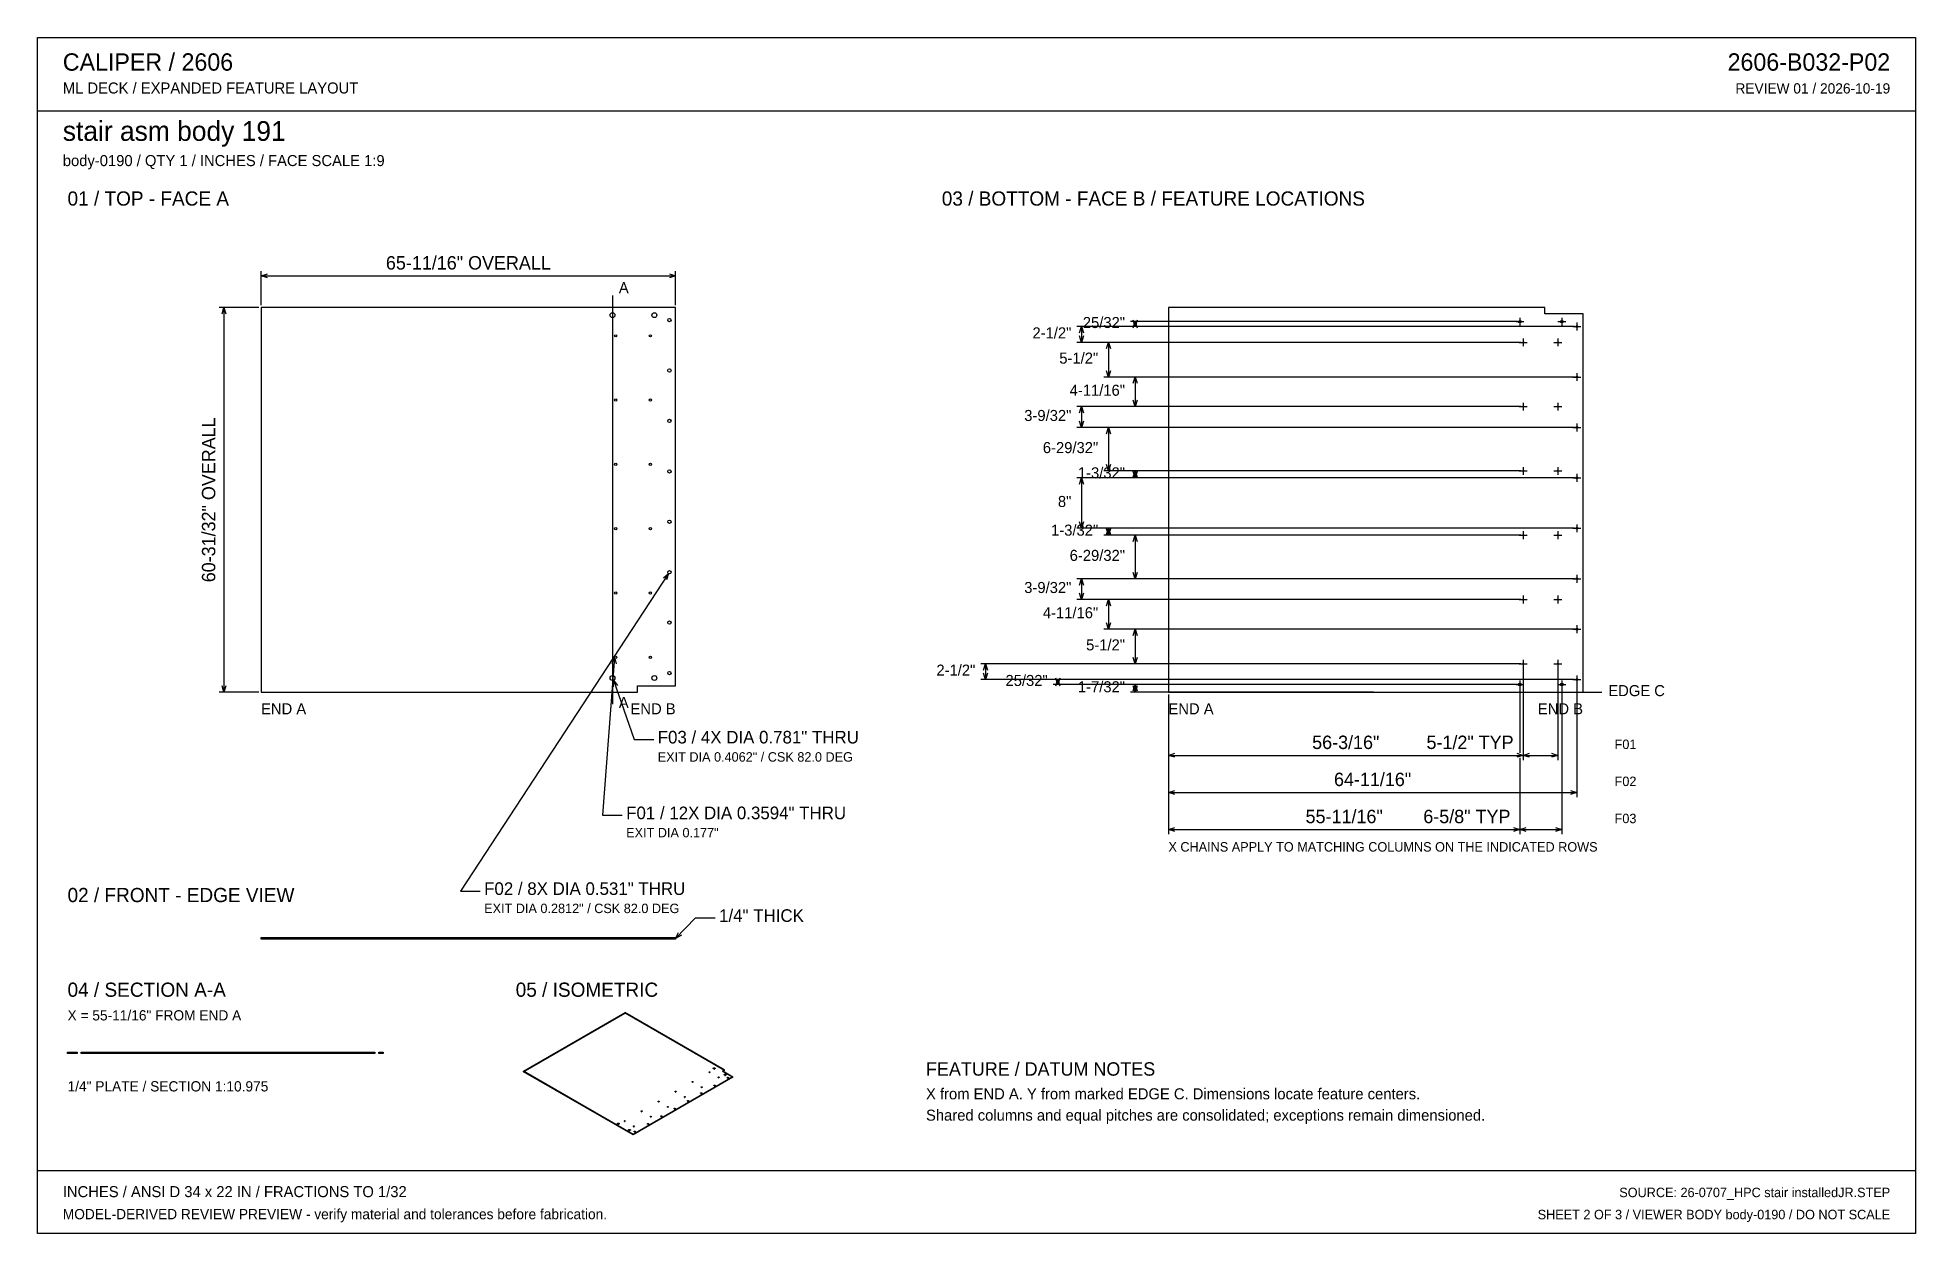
# Model space of a CAD drawing. Header units: inches. Extents: x 4 to 302, y 4 to 194.
import ezdxf
from ezdxf.enums import TextEntityAlignment as Align

# ---------------------------------------------------------------- set-up
doc = ezdxf.new("R2010")
doc.units = ezdxf.units.IN
doc.header["$MEASUREMENT"] = 0

msp = doc.modelspace()

# ---------------------------------------------------------------- texts
at = {"layer": 'ANNOTATION'}
for s, height, p in [('CALIPER / 2606', 2.75, (8.25, 188.5)), ('ML DECK / EXPANDED FEATURE LAYOUT', 1.75, (8.25, 184.88)), ('stair asm body 191', 3.125, (8.25, 177.38)), ('body-0190 / QTY 1 / INCHES / FACE SCALE 1:9', 1.75, (8.25, 173.38)), ('01 / TOP - FACE A', 2.25, (9, 167.12)), ('03 / BOTTOM - FACE B / FEATURE LOCATIONS', 2.25, (147.5, 167.12)), ('A', 1.75, (96.34, 153.24)), ('A', 1.75, (96.34, 87.51)), ('EDGE C', 1.75, (253.09, 89.39)), ('END A', 1.75, (39.66, 86.51)), ('END A', 1.75, (183.41, 86.51)), ('F03 / 4X DIA 0.781" THRU', 2, (102.5, 81.89)), ('EXIT DIA 0.4062" / CSK 82.0 DEG', 1.5, (102.5, 79.01)), ('F01', 1.5, (254.09, 81.01)), ('F02', 1.5, (254.09, 75.14)), ('F01 / 12X DIA 0.3594" THRU', 2, (97.5, 69.89)), ('EXIT DIA 0.177"', 1.5, (97.5, 67.01)), ('F03', 1.5, (254.09, 69.26)), ('X CHAINS APPLY TO MATCHING COLUMNS ON THE INDICATED ROWS', 1.5, (183.41, 64.76)), ('F02 / 8X DIA 0.531" THRU', 2, (75, 57.89)), ('02 / FRONT - EDGE VIEW', 2.25, (9, 56.75)), ('EXIT DIA 0.2812" / CSK 82.0 DEG', 1.5, (75, 55.01)), ('1/4" THICK', 2, (112.22, 53.62)), ('04 / SECTION A-A', 2.25, (9, 41.75)), ('05 / ISOMETRIC', 2.25, (80, 41.75)), ('X = 55-11/16" FROM END A', 1.625, (9, 38)), ('FEATURE / DATUM NOTES', 2.125, (145, 29.25)), ('1/4" PLATE / SECTION 1:10.975', 1.625, (9, 26.75)), ('X from END A. Y from marked EDGE C. Dimensions locate feature centers.', 1.75, (145, 25.5)), ('Shared columns and equal pitches are consolidated; exceptions remain dimensioned.', 1.75, (145, 22.12)), ('INCHES / ANSI D 34 x 22 IN / FRACTIONS TO 1/32', 1.75, (8.25, 10)), ('MODEL-DERIVED REVIEW PREVIEW - verify material and tolerances before fabrication.', 1.625, (8.25, 6.5))]:
    msp.add_text(s, height=height, dxfattribs=at).set_placement(p)
for s, height, p in [('2606-B032-P02', 2.75, (297.75, 188.5)), ('REVIEW 01 / 2026-10-19', 1.625, (297.75, 184.88)), ('25/32"', 1.75, (176.53, 147.72)), ('2-1/2"', 1.75, (168.03, 146.08)), ('5-1/2"', 1.75, (172.28, 142.08)), ('4-11/16"', 1.75, (176.53, 136.99)), ('3-9/32"', 1.75, (168.03, 132.99)), ('6-29/32"', 1.75, (172.28, 127.9)), ('1-3/32"', 1.75, (176.53, 123.9)), ('8"', 1.75, (168.03, 119.36)), ('1-3/32"', 1.75, (172.28, 114.82)), ('6-29/32"', 1.75, (176.53, 110.82)), ('3-9/32"', 1.75, (168.03, 105.73)), ('4-11/16"', 1.75, (172.28, 101.73)), ('5-1/2"', 1.75, (176.53, 96.64)), ('2-1/2"', 1.75, (152.81, 92.64)), ('25/32"', 1.75, (164.28, 91)), ('1-7/32"', 1.75, (176.53, 90)), ('END B', 1.75, (105.34, 86.51)), ('END B', 1.75, (249.09, 86.51)), ('5-1/2" TYP', 2.125, (238.09, 81.01)), ('6-5/8" TYP', 2.125, (237.59, 69.26)), ('SOURCE: 26-0707_HPC stair installedJR.STEP', 1.5, (297.75, 10)), ('SHEET 2 OF 3 / VIEWER BODY body-0190 / DO NOT SCALE', 1.5, (297.75, 6.5))]:
    msp.add_text(s, height=height, dxfattribs=at).set_placement(p, align=Align.RIGHT)
for s, p in [('65-11/16" OVERALL', (72.5, 156.99)), ('56-3/16"', (211.5, 81.01)), ('64-11/16"', (215.75, 75.14)), ('55-11/16"', (211.25, 69.26))]:
    msp.add_text(s, height=2.125, dxfattribs=at).set_placement(p, align=Align.CENTER)
msp.add_text('60-31/32" OVERALL', height=2.125, rotation=90, dxfattribs=at).set_placement((32.41, 120.5), align=Align.CENTER)

# ---------------------------------------------------------------- linework, layer by layer
at = {"layer": 'ANNOTATION'}
for p, q in [((39.66, 151.36), (39.66, 156.74)), ((39.66, 155.99), (40.66, 156.3)), ((39.66, 155.99), (105.34, 155.99)), ((40.66, 155.67), (39.66, 155.99)), ((104.34, 156.3), (105.34, 155.99)), ((105.34, 155.99), (104.34, 155.67)), ((105.34, 151.36), (105.34, 156.74)), ((95.34, 152.86), (95.34, 88.14)), ((39.28, 150.98), (33.03, 150.98)), ((33.47, 149.99), (33.78, 150.98)), ((33.78, 150.98), (33.78, 90.01)), ((33.78, 150.98), (34.09, 149.99)), ((178.16, 147.95), (177.84, 148.96)), ((178.47, 148.96), (178.16, 147.95)), ((239.09, 149.36), (239.09, 148.11)), ((245.72, 149.36), (245.72, 148.11)), ((247.72, 147.95), (168.91, 147.95)), ((169.34, 146.96), (169.66, 147.95)), ((169.66, 145.45), (169.34, 146.46)), ((169.66, 147.95), (169.66, 145.45)), ((169.66, 147.95), (169.97, 146.96)), ((169.97, 146.46), (169.66, 145.45)), ((238.72, 148.73), (177.41, 148.73)), ((247.72, 147.95), (177.41, 147.95)), ((177.84, 147.74), (178.16, 148.73)), ((178.16, 148.73), (178.16, 147.95)), ((178.16, 148.73), (178.47, 147.74)), ((238.47, 148.73), (239.72, 148.73)), ((239.59, 146.08), (239.59, 144.83)), ((245.09, 148.73), (246.34, 148.73)), ((245.09, 146.08), (245.09, 144.83)), ((247.47, 147.95), (248.72, 147.95)), ((248.09, 148.58), (248.09, 147.33)), ((239.22, 145.45), (168.91, 145.45)), ((239.22, 145.45), (173.16, 145.45)), ((173.59, 144.46), (173.91, 145.45)), ((173.91, 145.45), (173.91, 139.96)), ((173.91, 145.45), (174.22, 144.46)), ((238.97, 145.45), (240.22, 145.45)), ((244.47, 145.45), (245.72, 145.45)), ((247.72, 139.96), (173.16, 139.96)), ((173.91, 139.96), (173.59, 140.96)), ((174.22, 140.96), (173.91, 139.96)), ((247.72, 139.96), (177.41, 139.96)), ((177.84, 138.96), (178.16, 139.96)), ((178.16, 139.96), (178.16, 135.27)), ((178.16, 139.96), (178.47, 138.96)), ((247.47, 139.96), (248.72, 139.96)), ((248.09, 140.59), (248.09, 139.34)), ((239.22, 135.27), (168.91, 135.27)), ((169.34, 134.27), (169.66, 135.27)), ((169.66, 135.27), (169.66, 131.97)), ((169.66, 135.27), (169.97, 134.27)), ((239.22, 135.27), (177.41, 135.27)), ((178.16, 135.27), (177.84, 136.27)), ((178.47, 136.27), (178.16, 135.27)), ((238.97, 135.27), (240.22, 135.27)), ((239.59, 135.89), (239.59, 134.64)), ((244.47, 135.27), (245.72, 135.27)), ((245.09, 135.89), (245.09, 134.64)), ((247.72, 131.97), (168.91, 131.97)), ((169.66, 131.97), (169.34, 132.97)), ((169.97, 132.97), (169.66, 131.97)), ((247.72, 131.97), (173.16, 131.97)), ((173.59, 130.97), (173.91, 131.97)), ((173.91, 131.97), (173.91, 125.08)), ((173.91, 131.97), (174.22, 130.97)), ((247.47, 131.97), (248.72, 131.97)), ((248.09, 132.6), (248.09, 131.35)), ((239.22, 125.08), (173.16, 125.08)), ((173.91, 125.08), (173.59, 126.08)), ((174.22, 126.08), (173.91, 125.08)), ((239.22, 125.08), (177.41, 125.08)), ((177.84, 124.08), (178.16, 125.08)), ((178.16, 123.98), (177.84, 124.98)), ((178.16, 125.08), (178.16, 123.98)), ((178.16, 125.08), (178.47, 124.08)), ((178.47, 124.98), (178.16, 123.98)), ((238.97, 125.08), (240.22, 125.08)), ((239.59, 125.7), (239.59, 124.45)), ((244.47, 125.08), (245.72, 125.08)), ((245.09, 125.7), (245.09, 124.45)), ((247.72, 123.98), (168.91, 123.98)), ((169.34, 122.98), (169.66, 123.98)), ((169.66, 123.98), (169.66, 115.99)), ((169.66, 123.98), (169.97, 122.98)), ((247.72, 123.98), (177.41, 123.98)), ((247.47, 123.98), (248.72, 123.98)), ((248.09, 124.61), (248.09, 123.36)), ((169.66, 115.99), (169.34, 116.99)), ((169.97, 116.99), (169.66, 115.99)), ((248.09, 116.61), (248.09, 115.36)), ((247.72, 115.99), (168.91, 115.99)), ((247.72, 115.99), (173.16, 115.99)), ((239.22, 114.89), (173.16, 114.89)), ((173.59, 114.99), (173.91, 115.99)), ((173.91, 114.89), (173.59, 115.89)), ((173.91, 115.99), (173.91, 114.89)), ((173.91, 115.99), (174.22, 114.99)), ((174.22, 115.89), (173.91, 114.89)), ((239.22, 114.89), (177.41, 114.89)), ((177.84, 113.89), (178.16, 114.89)), ((178.16, 114.89), (178.16, 108)), ((178.16, 114.89), (178.47, 113.89)), ((238.97, 114.89), (240.22, 114.89)), ((239.59, 115.52), (239.59, 114.27)), ((244.47, 114.89), (245.72, 114.89)), ((245.09, 115.52), (245.09, 114.27)), ((247.47, 115.99), (248.72, 115.99)), ((104.2, 108.81), (71.25, 58.51)), ((103.39, 108.14), (104.2, 108.81)), ((104.2, 108.81), (103.91, 107.8)), ((247.72, 108), (168.91, 108)), ((169.34, 107), (169.66, 108)), ((169.66, 108), (169.66, 104.7)), ((169.66, 108), (169.97, 107)), ((247.72, 108), (177.41, 108)), ((178.16, 108), (177.84, 109)), ((178.47, 109), (178.16, 108)), ((247.47, 108), (248.72, 108)), ((248.09, 108.62), (248.09, 107.37)), ((239.22, 104.7), (168.91, 104.7)), ((169.66, 104.7), (169.34, 105.7)), ((169.97, 105.7), (169.66, 104.7)), ((239.22, 104.7), (173.16, 104.7)), ((173.59, 103.7), (173.91, 104.7)), ((173.91, 104.7), (173.91, 100.01)), ((173.91, 104.7), (174.22, 103.7)), ((238.97, 104.7), (240.22, 104.7)), ((239.59, 105.33), (239.59, 104.08)), ((244.47, 104.7), (245.72, 104.7)), ((245.09, 105.33), (245.09, 104.08)), ((247.72, 100.01), (173.16, 100.01)), ((173.91, 100.01), (173.59, 101.01)), ((174.22, 101.01), (173.91, 100.01)), ((247.72, 100.01), (177.41, 100.01)), ((177.84, 99.01), (178.16, 100.01)), ((178.16, 100.01), (178.16, 94.52)), ((178.16, 100.01), (178.47, 99.01)), ((247.47, 100.01), (248.72, 100.01)), ((248.09, 100.63), (248.09, 99.38)), ((95.66, 95.55), (93.75, 70.51)), ((95.28, 94.57), (95.66, 95.55)), ((95.66, 95.55), (95.9, 94.52)), ((178.16, 94.52), (177.84, 95.52)), ((178.47, 95.52), (178.16, 94.52)), ((239.22, 94.52), (153.69, 94.52)), ((154.12, 93.52), (154.44, 94.52)), ((154.44, 92.01), (154.12, 93.02)), ((154.44, 94.52), (154.44, 92.01)), ((154.44, 94.52), (154.75, 93.52)), ((154.75, 93.02), (154.44, 92.01)), ((165.91, 91.23), (165.59, 92.24)), ((166.22, 92.24), (165.91, 91.23)), ((239.22, 94.52), (177.41, 94.52)), ((238.97, 94.52), (240.22, 94.52)), ((239.59, 95.14), (239.59, 93.89)), ((239.59, 94.14), (239.59, 79.26)), ((239.59, 94.14), (239.59, 79.26)), ((244.47, 94.52), (245.72, 94.52)), ((245.09, 95.14), (245.09, 93.89)), ((245.09, 94.14), (245.09, 79.26)), ((248.09, 92.64), (248.09, 91.39)), ((39.28, 90.01), (33.03, 90.01)), ((33.78, 90.01), (33.47, 91.01)), ((34.09, 91.01), (33.78, 90.01)), ((95.47, 91.9), (98.75, 82.51)), ((95.51, 90.85), (95.47, 91.9)), ((95.47, 91.9), (96.1, 91.06)), ((247.72, 92.01), (153.69, 92.01)), ((247.72, 92.01), (165.16, 92.01)), ((238.72, 91.23), (165.16, 91.23)), ((165.59, 91.01), (165.91, 92.01)), ((165.91, 92.01), (165.91, 91.23)), ((165.91, 92.01), (166.22, 91.01)), ((238.72, 91.23), (177.41, 91.23)), ((215.88, 90.01), (177.41, 90.01)), ((177.84, 90.24), (178.16, 91.23)), ((178.16, 90.01), (177.84, 91.01)), ((178.16, 91.23), (178.16, 90.01)), ((178.16, 91.23), (178.47, 90.24)), ((178.47, 91.01), (178.16, 90.01)), ((183.41, 89.64), (183.41, 79.26)), ((183.41, 89.64), (183.41, 73.39)), ((183.41, 89.64), (183.41, 67.51)), ((216.25, 90.01), (252.09, 90.01)), ((238.47, 91.23), (239.72, 91.23)), ((239.09, 91.86), (239.09, 90.61)), ((239.09, 90.86), (239.09, 80.39)), ((239.09, 90.86), (239.09, 80.39)), ((245.09, 91.23), (246.34, 91.23)), ((245.72, 91.86), (245.72, 90.61)), ((245.72, 90.86), (245.72, 67.51)), ((247.47, 92.01), (248.72, 92.01)), ((248.09, 91.64), (248.09, 73.39)), ((98.75, 82.51), (101.88, 82.51)), ((183.41, 80.01), (184.41, 80.33)), ((238.59, 80.33), (239.59, 80.01)), ((239.59, 80.01), (240.59, 80.33)), ((244.09, 80.33), (245.09, 80.01)), ((183.41, 80.01), (239.59, 80.01)), ((184.41, 79.7), (183.41, 80.01)), ((239.59, 80.01), (238.59, 79.7)), ((239.09, 79.64), (239.09, 67.51)), ((239.09, 79.64), (239.09, 67.51)), ((239.59, 80.01), (245.09, 80.01)), ((240.59, 79.7), (239.59, 80.01)), ((245.09, 80.01), (244.09, 79.7)), ((183.41, 74.14), (184.41, 74.45)), ((247.09, 74.45), (248.09, 74.14)), ((183.41, 74.14), (248.09, 74.14)), ((184.41, 73.83), (183.41, 74.14)), ((248.09, 74.14), (247.09, 73.83)), ((93.75, 70.51), (96.88, 70.51)), ((183.41, 68.26), (184.41, 68.58)), ((238.09, 68.58), (239.09, 68.26)), ((239.09, 68.26), (240.09, 68.58)), ((244.72, 68.58), (245.72, 68.26)), ((183.41, 68.26), (239.09, 68.26)), ((184.41, 67.95), (183.41, 68.26)), ((239.09, 68.26), (238.09, 67.95)), ((239.09, 68.26), (245.72, 68.26)), ((240.09, 67.95), (239.09, 68.26)), ((245.72, 68.26), (244.72, 67.95)), ((71.25, 58.51), (74.38, 58.51)), ((105.34, 51), (108.47, 54.25)), ((108.47, 54.25), (111.59, 54.25)), ((105.34, 51), (105.81, 51.94)), ((106.26, 51.5), (105.34, 51))]:
    msp.add_line(p, q, dxfattribs=at)
at = {"layer": 'OUTLINE'}
for p, q in [((4.25, 193.75), (301.75, 193.75)), ((4.25, 4.25), (4.25, 193.75)), ((301.75, 193.75), (301.75, 4.25)), ((4.25, 182.12), (301.75, 182.12)), ((39.66, 150.98), (39.66, 90.01)), ((105.34, 150.98), (39.66, 150.98)), ((105.34, 91.05), (105.34, 150.98)), ((243.06, 150.98), (183.41, 150.98)), ((183.41, 150.98), (183.41, 90.01)), ((243.06, 149.95), (243.06, 150.98)), ((249.09, 149.95), (243.06, 149.95)), ((249.09, 90.01), (249.09, 149.95)), ((39.66, 90.01), (99.31, 90.01)), ((99.31, 90.01), (99.31, 91.05)), ((99.31, 91.05), (105.34, 91.05)), ((183.41, 90.01), (249.09, 90.01)), ((39.66, 51.12), (105.34, 51.12)), ((39.66, 50.88), (39.66, 51.12)), ((105.34, 50.88), (39.66, 50.88)), ((105.34, 51.12), (105.34, 50.88)), ((81.25, 29.96), (97.34, 39.25)), ((81.25, 29.88), (97.34, 39.17)), ((113.08, 30.16), (97.34, 39.25)), ((97.34, 39.17), (97.34, 39.25)), ((113.08, 30.08), (97.34, 39.17)), ((9, 33), (10.52, 33)), ((9, 32.75), (9, 33)), ((10.52, 32.75), (9, 32.75)), ((10.52, 33), (10.52, 32.75)), ((11.17, 33), (57.68, 33)), ((11.17, 32.75), (11.17, 33)), ((57.68, 32.75), (11.17, 32.75)), ((57.68, 33), (57.68, 32.75)), ((58.32, 33), (59, 33)), ((58.32, 32.75), (58.32, 33)), ((59, 32.75), (58.32, 32.75)), ((59, 33), (59, 32.75)), ((98.59, 19.95), (81.25, 29.96)), ((81.25, 29.88), (81.25, 29.96)), ((98.59, 19.88), (81.25, 29.88)), ((110.64, 29.85), (110.64, 29.86)), ((110.64, 29.86), (110.64, 29.86)), ((110.64, 29.86), (110.65, 29.86)), ((110.64, 29.84), (110.64, 29.85)), ((110.64, 29.85), (110.64, 29.85)), ((110.64, 29.85), (110.64, 29.85)), ((110.64, 29.85), (110.64, 29.85)), ((110.64, 29.85), (110.64, 29.85)), ((110.64, 29.83), (110.64, 29.84)), ((110.64, 29.84), (110.64, 29.84)), ((110.64, 29.84), (110.64, 29.84)), ((110.64, 29.84), (110.64, 29.84)), ((110.64, 29.84), (110.64, 29.84)), ((110.65, 29.83), (110.64, 29.83)), ((110.64, 29.81), (110.64, 29.82)), ((110.64, 29.82), (110.64, 29.82)), ((110.64, 29.82), (110.64, 29.82)), ((110.64, 29.82), (110.64, 29.82)), ((110.64, 29.82), (110.65, 29.82)), ((110.64, 29.8), (110.64, 29.81)), ((110.64, 29.81), (110.64, 29.81)), ((110.64, 29.81), (110.64, 29.81)), ((110.64, 29.81), (110.64, 29.81)), ((110.64, 29.81), (110.64, 29.81)), ((110.64, 29.81), (110.64, 29.81)), ((110.65, 29.8), (110.64, 29.8)), ((110.64, 29.8), (110.64, 29.8)), ((110.64, 29.8), (110.64, 29.8)), ((110.65, 29.86), (110.65, 29.87)), ((110.65, 29.87), (110.65, 29.87)), ((110.65, 29.87), (110.66, 29.87)), ((110.65, 29.86), (110.65, 29.86)), ((110.65, 29.86), (110.65, 29.86)), ((110.65, 29.86), (110.65, 29.86)), ((110.65, 29.82), (110.65, 29.83)), ((110.65, 29.83), (110.65, 29.83)), ((110.65, 29.83), (110.65, 29.83)), ((110.65, 29.83), (110.65, 29.83)), ((110.65, 29.83), (110.65, 29.83)), ((110.65, 29.83), (110.66, 29.83)), ((110.65, 29.82), (110.65, 29.83)), ((110.65, 29.83), (110.65, 29.83)), ((110.65, 29.83), (110.65, 29.83)), ((110.65, 29.83), (110.65, 29.83)), ((110.65, 29.83), (110.65, 29.83)), ((110.66, 29.82), (110.65, 29.82)), ((110.65, 29.79), (110.65, 29.8)), ((110.65, 29.8), (110.65, 29.8)), ((110.66, 29.79), (110.65, 29.79)), ((110.65, 29.79), (110.65, 29.79)), ((110.65, 29.79), (110.65, 29.79)), ((110.65, 29.79), (110.65, 29.79)), ((110.66, 29.87), (110.67, 29.88)), ((110.66, 29.84), (110.66, 29.87)), ((110.66, 29.87), (110.66, 29.87)), ((110.66, 29.87), (110.66, 29.87)), ((110.66, 29.87), (110.66, 29.87)), ((110.66, 29.87), (110.66, 29.87)), ((110.66, 29.84), (110.66, 29.84)), ((110.66, 29.84), (110.67, 29.84)), ((110.66, 29.83), (110.66, 29.84)), ((110.66, 29.84), (110.66, 29.84)), ((110.66, 29.84), (110.66, 29.84)), ((110.67, 29.82), (110.66, 29.82)), ((110.66, 29.82), (110.66, 29.82)), ((110.66, 29.82), (110.66, 29.82)), ((110.66, 29.82), (110.66, 29.82)), ((110.66, 29.82), (110.66, 29.82)), ((110.66, 29.78), (110.66, 29.79)), ((110.66, 29.79), (110.66, 29.79)), ((110.66, 29.79), (110.66, 29.79)), ((110.67, 29.78), (110.66, 29.78)), ((110.66, 29.78), (110.66, 29.78)), ((110.67, 29.88), (110.67, 29.88)), ((110.67, 29.88), (110.67, 29.88)), ((110.67, 29.88), (110.67, 29.88)), ((110.67, 29.88), (110.68, 29.88)), ((110.67, 29.84), (110.68, 29.85)), ((110.67, 29.84), (110.67, 29.84)), ((110.67, 29.84), (110.67, 29.84)), ((110.67, 29.84), (110.67, 29.84)), ((110.67, 29.81), (110.67, 29.82)), ((110.68, 29.81), (110.67, 29.81)), ((110.67, 29.81), (110.67, 29.81)), ((110.67, 29.81), (110.67, 29.81)), ((110.68, 29.78), (110.67, 29.78)), ((110.67, 29.78), (110.67, 29.78)), ((110.67, 29.78), (110.67, 29.78)), ((110.67, 29.78), (110.67, 29.78)), ((110.68, 29.88), (110.68, 29.88)), ((110.68, 29.88), (110.68, 29.88)), ((110.68, 29.88), (110.69, 29.88)), ((110.68, 29.85), (110.68, 29.85)), ((110.68, 29.85), (110.68, 29.85)), ((110.68, 29.85), (110.69, 29.85)), ((110.68, 29.81), (110.68, 29.82)), ((110.68, 29.82), (110.68, 29.82)), ((110.68, 29.82), (110.68, 29.82)), ((110.68, 29.82), (110.68, 29.82)), ((110.68, 29.82), (110.68, 29.82)), ((110.68, 29.82), (110.68, 29.82)), ((110.68, 29.82), (110.68, 29.82)), ((110.68, 29.82), (110.68, 29.82)), ((110.68, 29.82), (110.68, 29.82)), ((110.68, 29.82), (110.68, 29.82)), ((110.68, 29.82), (110.68, 29.82)), ((110.68, 29.82), (110.69, 29.82)), ((110.69, 29.81), (110.68, 29.81)), ((110.68, 29.81), (110.68, 29.81)), ((110.68, 29.81), (110.68, 29.81)), ((110.68, 29.8), (110.68, 29.81)), ((110.68, 29.81), (110.68, 29.81)), ((110.68, 29.81), (110.68, 29.81)), ((110.68, 29.81), (110.68, 29.81)), ((110.68, 29.81), (110.68, 29.81)), ((110.68, 29.81), (110.68, 29.81)), ((110.68, 29.81), (110.68, 29.81)), ((110.68, 29.81), (110.68, 29.81)), ((110.68, 29.81), (110.68, 29.81)), ((110.68, 29.81), (110.68, 29.81)), ((110.68, 29.81), (110.68, 29.81)), ((110.69, 29.8), (110.68, 29.8)), ((110.68, 29.8), (110.68, 29.8)), ((110.68, 29.8), (110.68, 29.8)), ((110.68, 29.8), (110.68, 29.8)), ((110.68, 29.8), (110.68, 29.8)), ((110.68, 29.8), (110.68, 29.8)), ((110.68, 29.8), (110.68, 29.8)), ((110.68, 29.8), (110.68, 29.8)), ((110.68, 29.8), (110.68, 29.8)), ((110.69, 29.77), (110.68, 29.78)), ((110.68, 29.78), (110.68, 29.78)), ((110.68, 29.78), (110.68, 29.78)), ((110.69, 29.78), (110.68, 29.78)), ((110.68, 29.78), (110.68, 29.78)), ((110.68, 29.78), (110.68, 29.78)), ((110.68, 29.78), (110.68, 29.78)), ((110.68, 29.78), (110.68, 29.78)), ((110.68, 29.78), (110.68, 29.78)), ((110.68, 29.78), (110.68, 29.78)), ((110.68, 29.78), (110.68, 29.78)), ((110.68, 29.78), (110.68, 29.78)), ((110.68, 29.78), (110.68, 29.78)), ((110.68, 29.78), (110.68, 29.77)), ((110.68, 29.77), (110.68, 29.77)), ((110.68, 29.77), (110.68, 29.77)), ((110.68, 29.77), (110.68, 29.77)), ((110.68, 29.77), (110.68, 29.77)), ((110.68, 29.77), (110.68, 29.77)), ((110.68, 29.77), (110.68, 29.77)), ((110.68, 29.77), (110.68, 29.77)), ((110.68, 29.77), (110.68, 29.77)), ((110.68, 29.77), (110.68, 29.77)), ((110.68, 29.77), (110.68, 29.77)), ((110.68, 29.77), (110.68, 29.76)), ((110.68, 29.76), (110.68, 29.76)), ((110.68, 29.76), (110.68, 29.76)), ((110.68, 29.76), (110.68, 29.76)), ((110.68, 29.76), (110.68, 29.76)), ((110.68, 29.76), (110.68, 29.76)), ((110.68, 29.76), (110.68, 29.76)), ((110.68, 29.76), (110.68, 29.76)), ((110.68, 29.76), (110.68, 29.76)), ((110.68, 29.76), (110.68, 29.76)), ((110.68, 29.76), (110.69, 29.76)), ((110.69, 29.88), (110.69, 29.88)), ((110.69, 29.88), (110.69, 29.88)), ((110.69, 29.88), (110.7, 29.88)), ((110.69, 29.85), (110.69, 29.85)), ((110.69, 29.85), (110.69, 29.85)), ((110.69, 29.85), (110.7, 29.85)), ((110.69, 29.82), (110.69, 29.83)), ((110.69, 29.83), (110.69, 29.83)), ((110.69, 29.83), (110.69, 29.83)), ((110.69, 29.83), (110.69, 29.83)), ((110.69, 29.83), (110.69, 29.83)), ((110.69, 29.83), (110.69, 29.83)), ((110.69, 29.83), (110.69, 29.83)), ((110.69, 29.83), (110.7, 29.83)), ((110.69, 29.78), (110.69, 29.82)), ((110.7, 29.81), (110.69, 29.81)), ((110.69, 29.81), (110.69, 29.81)), ((110.69, 29.81), (110.69, 29.81)), ((110.69, 29.79), (110.69, 29.8)), ((110.69, 29.8), (110.69, 29.8)), ((110.69, 29.8), (110.69, 29.8)), ((110.69, 29.8), (110.69, 29.8)), ((110.69, 29.8), (110.69, 29.8)), ((110.7, 29.79), (110.69, 29.79)), ((110.69, 29.79), (110.69, 29.79)), ((110.69, 29.79), (110.69, 29.79)), ((110.69, 29.79), (110.69, 29.79)), ((110.69, 29.79), (110.69, 29.79)), ((110.69, 29.79), (110.69, 29.78)), ((110.7, 29.79), (110.69, 29.79)), ((110.69, 29.79), (110.69, 29.79)), ((110.69, 29.79), (110.69, 29.79)), ((110.69, 29.78), (110.69, 29.78)), ((110.69, 29.78), (110.69, 29.78)), ((110.7, 29.77), (110.69, 29.77)), ((110.69, 29.77), (110.69, 29.77)), ((110.69, 29.77), (110.69, 29.77)), ((110.69, 29.76), (110.69, 29.76)), ((110.69, 29.76), (110.69, 29.76)), ((110.69, 29.76), (110.69, 29.75)), ((110.69, 29.75), (110.69, 29.75)), ((110.69, 29.75), (110.69, 29.75)), ((110.69, 29.75), (110.69, 29.75)), ((110.69, 29.75), (110.69, 29.75)), ((110.69, 29.75), (110.7, 29.75)), ((110.7, 29.88), (110.7, 29.88)), ((110.7, 29.88), (110.7, 29.88)), ((110.7, 29.88), (110.71, 29.88)), ((110.7, 29.85), (110.7, 29.85)), ((110.7, 29.85), (110.7, 29.85)), ((110.7, 29.85), (110.71, 29.85)), ((110.7, 29.83), (110.7, 29.83)), ((110.7, 29.83), (110.7, 29.83)), ((110.7, 29.83), (110.7, 29.83)), ((110.7, 29.83), (110.7, 29.83)), ((110.7, 29.83), (110.7, 29.83)), ((110.7, 29.83), (110.71, 29.83)), ((110.71, 29.81), (110.7, 29.81)), ((110.7, 29.81), (110.7, 29.81)), ((110.7, 29.81), (110.7, 29.81)), ((110.71, 29.79), (110.7, 29.79)), ((110.7, 29.79), (110.7, 29.79)), ((110.7, 29.79), (110.7, 29.79)), ((110.7, 29.79), (110.7, 29.79)), ((110.7, 29.79), (110.7, 29.79)), ((110.7, 29.79), (110.7, 29.79)), ((110.71, 29.79), (110.7, 29.79)), ((110.7, 29.79), (110.7, 29.79)), ((110.7, 29.79), (110.7, 29.79)), ((110.7, 29.79), (110.7, 29.79)), ((110.7, 29.79), (110.7, 29.79)), ((110.7, 29.79), (110.7, 29.79)), ((110.71, 29.77), (110.7, 29.77)), ((110.7, 29.77), (110.7, 29.77)), ((110.7, 29.77), (110.7, 29.77)), ((110.7, 29.75), (110.7, 29.75)), ((110.7, 29.75), (110.7, 29.75)), ((110.7, 29.75), (110.7, 29.75)), ((110.7, 29.75), (110.7, 29.75)), ((110.7, 29.75), (110.7, 29.75)), ((110.7, 29.75), (110.71, 29.75)), ((110.71, 29.88), (110.71, 29.88)), ((110.71, 29.88), (110.71, 29.88)), ((110.71, 29.88), (110.72, 29.88)), ((110.71, 29.85), (110.71, 29.85)), ((110.71, 29.85), (110.71, 29.85)), ((110.71, 29.85), (110.72, 29.85)), ((110.71, 29.83), (110.71, 29.83)), ((110.71, 29.83), (110.71, 29.83)), ((110.71, 29.83), (110.71, 29.83)), ((110.71, 29.83), (110.71, 29.83)), ((110.71, 29.83), (110.71, 29.83)), ((110.71, 29.83), (110.72, 29.83)), ((110.72, 29.81), (110.71, 29.81)), ((110.71, 29.81), (110.71, 29.81)), ((110.71, 29.81), (110.71, 29.81)), ((110.72, 29.79), (110.71, 29.79)), ((110.71, 29.79), (110.71, 29.79)), ((110.71, 29.79), (110.71, 29.79)), ((110.71, 29.79), (110.71, 29.79)), ((110.71, 29.79), (110.71, 29.79)), ((110.71, 29.79), (110.71, 29.79)), ((110.72, 29.79), (110.71, 29.79)), ((110.71, 29.79), (110.71, 29.79)), ((110.71, 29.79), (110.71, 29.79)), ((110.71, 29.79), (110.71, 29.79)), ((110.71, 29.79), (110.71, 29.79)), ((110.71, 29.79), (110.71, 29.79)), ((110.72, 29.77), (110.71, 29.77)), ((110.71, 29.77), (110.71, 29.77)), ((110.71, 29.77), (110.71, 29.77)), ((110.71, 29.75), (110.71, 29.75)), ((110.71, 29.75), (110.71, 29.75)), ((110.71, 29.75), (110.71, 29.75)), ((110.71, 29.75), (110.71, 29.75)), ((110.71, 29.75), (110.71, 29.75)), ((110.71, 29.75), (110.72, 29.75)), ((110.72, 29.88), (110.72, 29.88)), ((110.72, 29.88), (110.72, 29.88)), ((110.72, 29.88), (110.73, 29.88)), ((110.72, 29.85), (110.72, 29.85)), ((110.72, 29.85), (110.72, 29.85)), ((110.72, 29.85), (110.73, 29.85)), ((110.72, 29.83), (110.72, 29.83)), ((110.72, 29.83), (110.72, 29.83)), ((110.72, 29.83), (110.72, 29.83)), ((110.72, 29.83), (110.72, 29.83)), ((110.72, 29.83), (110.72, 29.83)), ((110.72, 29.83), (110.72, 29.83)), ((110.72, 29.83), (110.73, 29.83)), ((110.73, 29.81), (110.72, 29.81)), ((110.72, 29.81), (110.72, 29.81)), ((110.72, 29.81), (110.72, 29.81)), ((110.73, 29.79), (110.72, 29.79)), ((110.72, 29.79), (110.72, 29.79)), ((110.72, 29.79), (110.72, 29.79)), ((110.72, 29.79), (110.72, 29.79)), ((110.72, 29.79), (110.72, 29.79)), ((110.72, 29.79), (110.72, 29.79)), ((110.72, 29.79), (110.72, 29.79)), ((110.73, 29.79), (110.72, 29.79)), ((110.72, 29.79), (110.72, 29.79)), ((110.72, 29.79), (110.72, 29.79)), ((110.72, 29.79), (110.72, 29.79)), ((110.72, 29.79), (110.72, 29.79)), ((110.72, 29.79), (110.72, 29.79)), ((110.72, 29.79), (110.72, 29.79)), ((110.73, 29.77), (110.72, 29.77)), ((110.72, 29.77), (110.72, 29.77)), ((110.72, 29.77), (110.72, 29.77)), ((110.72, 29.75), (110.72, 29.75)), ((110.72, 29.75), (110.72, 29.75)), ((110.72, 29.75), (110.72, 29.75)), ((110.72, 29.75), (110.72, 29.75)), ((110.72, 29.75), (110.72, 29.75)), ((110.72, 29.75), (110.72, 29.75)), ((110.72, 29.75), (110.73, 29.75)), ((110.73, 29.88), (110.73, 29.88)), ((110.73, 29.88), (110.73, 29.88)), ((110.73, 29.88), (110.73, 29.88)), ((110.73, 29.88), (110.74, 29.88)), ((110.73, 29.85), (110.73, 29.85)), ((110.73, 29.85), (110.73, 29.85)), ((110.73, 29.85), (110.73, 29.85)), ((110.73, 29.85), (110.74, 29.85)), ((110.73, 29.83), (110.73, 29.83)), ((110.73, 29.83), (110.73, 29.83)), ((110.73, 29.83), (110.73, 29.83)), ((110.73, 29.83), (110.73, 29.83)), ((110.73, 29.83), (110.73, 29.82)), ((110.73, 29.82), (110.73, 29.82)), ((110.73, 29.82), (110.73, 29.82)), ((110.73, 29.82), (110.74, 29.82)), ((110.74, 29.81), (110.73, 29.81)), ((110.73, 29.81), (110.73, 29.81)), ((110.73, 29.81), (110.73, 29.81)), ((110.73, 29.81), (110.73, 29.81)), ((110.74, 29.8), (110.73, 29.8)), ((110.73, 29.8), (110.73, 29.8)), ((110.73, 29.8), (110.73, 29.8)), ((110.73, 29.76), (110.73, 29.8)), ((110.73, 29.8), (110.73, 29.8)), ((110.73, 29.8), (110.73, 29.8)), ((110.73, 29.8), (110.73, 29.8)), ((110.73, 29.8), (110.73, 29.8)), ((110.73, 29.8), (110.73, 29.79)), ((110.73, 29.78), (110.73, 29.79)), ((110.73, 29.79), (110.73, 29.79)), ((110.73, 29.79), (110.73, 29.79)), ((110.74, 29.78), (110.73, 29.78)), ((110.73, 29.78), (110.73, 29.77)), ((110.74, 29.78), (110.73, 29.78)), ((110.73, 29.78), (110.73, 29.78)), ((110.73, 29.78), (110.73, 29.78)), ((110.73, 29.78), (110.73, 29.78)), ((110.73, 29.78), (110.73, 29.78)), ((110.73, 29.77), (110.73, 29.77)), ((110.73, 29.77), (110.73, 29.77)), ((110.73, 29.75), (110.73, 29.76)), ((110.73, 29.76), (110.73, 29.76)), ((110.73, 29.76), (110.73, 29.76)), ((110.73, 29.76), (110.73, 29.76)), ((110.73, 29.76), (110.73, 29.76)), ((110.73, 29.76), (110.74, 29.76)), ((110.73, 29.75), (110.73, 29.75)), ((110.73, 29.75), (110.73, 29.75)), ((110.74, 29.88), (110.74, 29.88)), ((110.74, 29.88), (110.74, 29.88)), ((110.74, 29.88), (110.75, 29.88)), ((110.74, 29.85), (110.74, 29.85)), ((110.74, 29.85), (110.74, 29.84)), ((110.74, 29.84), (110.75, 29.84)), ((110.74, 29.82), (110.74, 29.82)), ((110.74, 29.82), (110.74, 29.82)), ((110.74, 29.82), (110.74, 29.82)), ((110.74, 29.82), (110.74, 29.82)), ((110.74, 29.82), (110.74, 29.82)), ((110.74, 29.82), (110.74, 29.82)), ((110.74, 29.82), (110.74, 29.82)), ((110.74, 29.82), (110.74, 29.82)), ((110.74, 29.82), (110.74, 29.81)), ((110.74, 29.81), (110.74, 29.81)), ((110.74, 29.81), (110.74, 29.81)), ((110.74, 29.81), (110.74, 29.81)), ((110.74, 29.81), (110.74, 29.81)), ((110.74, 29.81), (110.74, 29.81)), ((110.74, 29.81), (110.74, 29.81)), ((110.74, 29.81), (110.74, 29.81)), ((110.74, 29.81), (110.74, 29.81)), ((110.74, 29.81), (110.74, 29.81)), ((110.74, 29.81), (110.74, 29.81)), ((110.74, 29.81), (110.74, 29.8)), ((110.75, 29.81), (110.74, 29.81)), ((110.74, 29.81), (110.74, 29.81)), ((110.74, 29.81), (110.74, 29.81)), ((110.74, 29.8), (110.74, 29.8)), ((110.74, 29.8), (110.74, 29.8)), ((110.74, 29.8), (110.74, 29.8)), ((110.74, 29.8), (110.74, 29.8)), ((110.74, 29.8), (110.74, 29.8)), ((110.74, 29.8), (110.74, 29.8)), ((110.75, 29.78), (110.74, 29.78)), ((110.74, 29.78), (110.74, 29.78)), ((110.74, 29.78), (110.74, 29.78)), ((110.74, 29.77), (110.74, 29.78)), ((110.74, 29.78), (110.74, 29.78)), ((110.74, 29.78), (110.74, 29.78)), ((110.74, 29.78), (110.74, 29.78)), ((110.74, 29.78), (110.74, 29.78)), ((110.74, 29.78), (110.74, 29.78)), ((110.74, 29.78), (110.74, 29.78)), ((110.74, 29.78), (110.74, 29.78)), ((110.74, 29.76), (110.74, 29.77)), ((110.74, 29.77), (110.74, 29.77)), ((110.74, 29.77), (110.74, 29.77)), ((110.74, 29.77), (110.74, 29.77)), ((110.74, 29.77), (110.74, 29.77)), ((110.74, 29.77), (110.74, 29.77)), ((110.74, 29.77), (110.74, 29.77)), ((110.74, 29.77), (110.74, 29.77)), ((110.74, 29.77), (110.74, 29.77)), ((110.74, 29.77), (110.74, 29.77)), ((110.74, 29.77), (110.74, 29.77)), ((110.74, 29.76), (110.74, 29.76)), ((110.74, 29.76), (110.74, 29.76)), ((110.74, 29.76), (110.74, 29.76)), ((110.74, 29.76), (110.74, 29.76)), ((110.74, 29.76), (110.74, 29.76)), ((110.74, 29.76), (110.74, 29.76)), ((110.74, 29.76), (110.74, 29.76)), ((110.75, 29.88), (110.75, 29.88)), ((110.75, 29.88), (110.75, 29.88)), ((110.75, 29.88), (110.75, 29.87)), ((110.75, 29.87), (110.76, 29.87)), ((110.75, 29.84), (110.75, 29.84)), ((110.75, 29.84), (110.75, 29.84)), ((110.75, 29.84), (110.75, 29.84)), ((110.75, 29.84), (110.76, 29.84)), ((110.76, 29.82), (110.75, 29.82)), ((110.75, 29.82), (110.75, 29.82)), ((110.75, 29.82), (110.75, 29.81)), ((110.75, 29.81), (110.75, 29.81)), ((110.76, 29.78), (110.75, 29.78)), ((110.75, 29.78), (110.75, 29.78)), ((110.75, 29.78), (110.75, 29.78)), ((110.75, 29.78), (110.75, 29.78)), ((110.76, 29.87), (110.76, 29.87)), ((110.76, 29.87), (110.76, 29.87)), ((110.76, 29.87), (110.76, 29.87)), ((110.76, 29.87), (110.76, 29.87)), ((110.76, 29.87), (110.77, 29.87)), ((110.76, 29.84), (110.76, 29.84)), ((110.76, 29.84), (110.76, 29.84)), ((110.76, 29.84), (110.76, 29.83)), ((110.76, 29.83), (110.76, 29.83)), ((110.76, 29.83), (110.77, 29.83)), ((110.77, 29.83), (110.76, 29.82)), ((110.76, 29.82), (110.76, 29.82)), ((110.76, 29.82), (110.76, 29.82)), ((110.76, 29.82), (110.76, 29.82)), ((110.76, 29.82), (110.76, 29.82)), ((110.76, 29.78), (110.76, 29.82)), ((110.77, 29.79), (110.76, 29.79)), ((110.76, 29.79), (110.76, 29.79)), ((110.76, 29.79), (110.76, 29.79)), ((110.76, 29.79), (110.76, 29.79)), ((110.76, 29.79), (110.76, 29.78)), ((110.77, 29.87), (110.77, 29.86)), ((110.77, 29.86), (110.77, 29.86)), ((110.77, 29.86), (110.77, 29.86)), ((110.77, 29.86), (110.77, 29.86)), ((110.77, 29.86), (110.77, 29.86)), ((110.77, 29.86), (110.77, 29.86)), ((110.77, 29.86), (110.77, 29.85)), ((110.77, 29.85), (110.78, 29.85)), ((110.78, 29.84), (110.77, 29.84)), ((110.77, 29.84), (110.77, 29.84)), ((110.77, 29.84), (110.77, 29.83)), ((110.77, 29.83), (110.77, 29.83)), ((110.77, 29.83), (110.77, 29.83)), ((110.77, 29.83), (110.77, 29.83)), ((110.77, 29.83), (110.77, 29.82)), ((110.77, 29.83), (110.77, 29.83)), ((110.77, 29.83), (110.77, 29.83)), ((110.77, 29.83), (110.77, 29.83)), ((110.77, 29.83), (110.77, 29.83)), ((110.77, 29.83), (110.77, 29.83)), ((110.77, 29.82), (110.77, 29.82)), ((110.77, 29.82), (110.77, 29.82)), ((110.77, 29.82), (110.77, 29.82)), ((110.77, 29.82), (110.78, 29.82)), ((110.78, 29.81), (110.77, 29.8)), ((110.77, 29.8), (110.77, 29.8)), ((110.77, 29.8), (110.77, 29.8)), ((110.77, 29.8), (110.77, 29.8)), ((110.77, 29.8), (110.77, 29.8)), ((110.77, 29.8), (110.77, 29.79)), ((110.77, 29.79), (110.77, 29.79)), ((110.77, 29.79), (110.77, 29.79)), ((110.78, 29.85), (110.78, 29.85)), ((110.78, 29.85), (110.78, 29.85)), ((110.78, 29.85), (110.78, 29.85)), ((110.78, 29.85), (110.78, 29.84)), ((110.78, 29.84), (110.78, 29.84)), ((110.78, 29.84), (110.78, 29.84)), ((110.78, 29.82), (110.78, 29.81)), ((110.78, 29.81), (110.78, 29.81)), ((110.78, 29.81), (110.78, 29.81)), ((110.78, 29.81), (110.78, 29.81)), ((110.78, 29.81), (110.78, 29.81)), ((110.78, 29.81), (110.78, 29.81)), ((111.3, 30.44), (111.3, 30.45)), ((111.3, 30.45), (111.31, 30.45)), ((111.3, 30.43), (111.3, 30.44)), ((111.3, 30.44), (111.3, 30.44)), ((111.3, 30.42), (111.3, 30.43)), ((111.3, 30.43), (111.3, 30.43)), ((111.3, 30.43), (111.3, 30.43)), ((111.3, 30.41), (111.3, 30.42)), ((111.3, 30.42), (111.3, 30.42)), ((111.3, 30.4), (111.3, 30.41)), ((111.3, 30.41), (111.3, 30.41)), ((111.3, 30.41), (111.3, 30.41)), ((111.31, 30.39), (111.3, 30.4)), ((111.3, 30.4), (111.3, 30.4)), ((111.31, 30.46), (111.32, 30.47)), ((111.31, 30.45), (111.31, 30.46)), ((111.31, 30.46), (111.31, 30.46)), ((111.31, 30.45), (111.31, 30.45)), ((111.31, 30.38), (111.31, 30.39)), ((111.31, 30.39), (111.31, 30.39)), ((111.31, 30.39), (111.31, 30.39)), ((111.32, 30.38), (111.31, 30.38)), ((111.32, 30.47), (111.32, 30.47)), ((111.32, 30.47), (111.33, 30.47)), ((111.33, 30.37), (111.32, 30.38)), ((111.32, 30.38), (111.32, 30.38)), ((111.33, 30.47), (111.33, 30.48)), ((111.33, 30.48), (111.33, 30.48)), ((111.33, 30.48), (111.34, 30.48)), ((111.34, 30.36), (111.33, 30.37)), ((111.33, 30.37), (111.33, 30.37)), ((111.33, 30.37), (111.33, 30.37)), ((111.34, 30.48), (111.35, 30.49)), ((111.34, 30.48), (111.34, 30.48)), ((111.39, 30.39), (111.34, 30.48)), ((111.35, 30.36), (111.34, 30.36)), ((111.34, 30.36), (111.34, 30.36)), ((111.35, 30.49), (111.36, 30.49)), ((111.36, 30.35), (111.35, 30.36)), ((111.36, 30.49), (111.36, 30.49)), ((111.36, 30.49), (111.37, 30.49)), ((111.37, 30.35), (111.36, 30.35)), ((111.36, 30.35), (111.36, 30.35)), ((111.37, 30.49), (111.37, 30.5)), ((111.37, 30.5), (111.38, 30.5)), ((111.37, 30.37), (111.37, 30.38)), ((111.37, 30.38), (111.38, 30.38)), ((111.38, 30.37), (111.37, 30.36)), ((111.37, 30.36), (111.37, 30.37)), ((111.37, 30.37), (111.37, 30.37)), ((111.37, 30.37), (111.37, 30.37)), ((111.37, 30.37), (111.37, 30.37)), ((111.37, 30.36), (111.37, 30.36)), ((111.37, 30.36), (111.37, 30.36)), ((111.37, 30.36), (111.37, 30.36)), ((111.37, 30.36), (111.37, 30.36)), ((111.37, 30.36), (111.37, 30.35)), ((111.37, 30.35), (111.37, 30.36)), ((111.37, 30.36), (111.37, 30.36)), ((111.37, 30.36), (111.37, 30.36)), ((111.37, 30.36), (111.37, 30.36)), ((111.37, 30.36), (111.37, 30.36)), ((111.37, 30.35), (111.37, 30.35)), ((111.37, 30.35), (111.37, 30.35)), ((111.37, 30.35), (111.37, 30.35)), ((111.37, 30.35), (111.37, 30.35)), ((111.37, 30.35), (111.37, 30.34)), ((111.37, 30.34), (111.37, 30.35)), ((111.37, 30.35), (111.37, 30.35)), ((111.37, 30.35), (111.37, 30.35)), ((111.37, 30.35), (111.37, 30.35)), ((111.37, 30.35), (111.37, 30.35)), ((111.38, 30.35), (111.37, 30.35)), ((111.37, 30.35), (111.37, 30.35)), ((111.37, 30.34), (111.37, 30.34)), ((111.37, 30.34), (111.37, 30.34)), ((111.37, 30.34), (111.37, 30.34)), ((111.37, 30.34), (111.37, 30.34)), ((111.37, 30.34), (111.37, 30.33)), ((111.38, 30.34), (111.37, 30.34)), ((111.37, 30.34), (111.37, 30.34)), ((111.37, 30.34), (111.37, 30.34)), ((111.37, 30.34), (111.37, 30.34)), ((111.37, 30.33), (111.37, 30.33)), ((111.37, 30.33), (111.37, 30.33)), ((111.37, 30.33), (111.37, 30.33)), ((111.37, 30.33), (111.38, 30.33)), ((111.38, 30.5), (111.39, 30.5)), ((111.38, 30.38), (111.39, 30.39)), ((111.39, 30.38), (111.38, 30.37)), ((111.38, 30.38), (111.38, 30.38)), ((111.38, 30.38), (111.38, 30.38)), ((111.38, 30.38), (111.38, 30.38)), ((111.38, 30.38), (111.38, 30.38)), ((111.38, 30.37), (111.38, 30.37)), ((111.38, 30.37), (111.38, 30.37)), ((111.38, 30.37), (111.38, 30.37)), ((111.38, 30.37), (111.38, 30.37)), ((111.39, 30.34), (111.38, 30.35)), ((111.38, 30.33), (111.38, 30.34)), ((111.38, 30.33), (111.38, 30.32)), ((111.39, 30.33), (111.38, 30.33)), ((111.38, 30.33), (111.38, 30.33)), ((111.38, 30.33), (111.38, 30.33)), ((111.38, 30.33), (111.38, 30.33)), ((111.38, 30.32), (111.38, 30.32)), ((111.38, 30.32), (111.38, 30.32)), ((111.38, 30.32), (111.38, 30.32)), ((111.38, 30.32), (111.39, 30.32)), ((111.39, 30.5), (111.39, 30.5)), ((111.39, 30.5), (111.4, 30.5)), ((111.39, 30.39), (111.39, 30.39)), ((111.39, 30.39), (111.39, 30.39)), ((111.39, 30.39), (111.4, 30.39)), ((111.39, 30.38), (111.39, 30.39)), ((111.39, 30.39), (111.39, 30.39)), ((111.39, 30.38), (111.39, 30.38)), ((111.4, 30.38), (111.39, 30.38)), ((111.39, 30.38), (111.39, 30.38)), ((111.39, 30.38), (111.39, 30.38)), ((111.4, 30.34), (111.39, 30.34)), ((111.39, 30.34), (111.39, 30.34)), ((111.39, 30.32), (111.39, 30.33)), ((111.39, 30.33), (111.39, 30.33)), ((111.39, 30.32), (111.39, 30.31)), ((111.4, 30.32), (111.39, 30.32)), ((111.39, 30.32), (111.39, 30.32)), ((111.39, 30.31), (111.39, 30.31)), ((111.39, 30.31), (111.39, 30.31)), ((111.39, 30.31), (111.4, 30.31)), ((111.4, 30.5), (111.41, 30.5)), ((111.4, 30.39), (111.4, 30.39)), ((111.4, 30.39), (111.4, 30.39)), ((111.4, 30.39), (111.41, 30.39)), ((111.41, 30.38), (111.4, 30.38)), ((111.4, 30.38), (111.4, 30.38)), ((111.4, 30.38), (111.4, 30.38)), ((111.41, 30.34), (111.4, 30.34)), ((111.41, 30.32), (111.4, 30.32)), ((111.4, 30.32), (111.4, 30.32)), ((111.4, 30.32), (111.4, 30.32)), ((111.4, 30.31), (111.4, 30.31)), ((111.4, 30.31), (111.4, 30.31)), ((111.4, 30.31), (111.41, 30.31)), ((111.41, 30.5), (111.42, 30.51)), ((111.41, 30.5), (111.41, 30.5)), ((111.41, 30.39), (111.41, 30.4)), ((111.41, 30.4), (111.41, 30.4)), ((111.41, 30.4), (111.42, 30.4)), ((111.42, 30.39), (111.41, 30.39)), ((111.41, 30.39), (111.41, 30.39)), ((111.41, 30.39), (111.41, 30.38)), ((111.42, 30.34), (111.41, 30.34)), ((111.41, 30.34), (111.41, 30.34)), ((111.42, 30.32), (111.41, 30.32)), ((111.41, 30.32), (111.41, 30.32)), ((111.41, 30.32), (111.41, 30.32)), ((111.41, 30.31), (111.41, 30.31)), ((111.41, 30.31), (111.41, 30.31)), ((111.41, 30.31), (111.42, 30.3)), ((111.42, 30.51), (111.43, 30.51)), ((111.42, 30.4), (111.42, 30.4)), ((111.42, 30.4), (111.42, 30.4)), ((111.42, 30.4), (111.43, 30.4)), ((111.43, 30.39), (111.42, 30.39)), ((111.42, 30.39), (111.42, 30.39)), ((111.42, 30.39), (111.42, 30.39)), ((111.43, 30.34), (111.42, 30.34)), ((111.42, 30.31), (111.42, 30.32)), ((111.43, 30.31), (111.42, 30.31)), ((111.42, 30.31), (111.42, 30.31)), ((111.42, 30.3), (111.42, 30.3)), ((111.42, 30.3), (111.42, 30.3)), ((111.42, 30.3), (111.43, 30.3)), ((111.43, 30.51), (111.44, 30.51)), ((111.43, 30.4), (111.43, 30.4)), ((111.43, 30.4), (111.44, 30.4)), ((111.44, 30.39), (111.43, 30.39)), ((111.43, 30.39), (111.43, 30.39)), ((111.44, 30.34), (111.43, 30.34)), ((111.44, 30.31), (111.43, 30.31)), ((111.43, 30.31), (111.43, 30.31)), ((111.43, 30.3), (111.43, 30.3)), ((111.43, 30.3), (111.44, 30.3)), ((111.44, 30.51), (111.44, 30.51)), ((111.44, 30.51), (111.45, 30.51)), ((111.44, 30.4), (111.44, 30.4)), ((111.44, 30.4), (111.44, 30.4)), ((111.44, 30.4), (111.45, 30.4)), ((111.45, 30.39), (111.44, 30.39)), ((111.44, 30.39), (111.44, 30.39)), ((111.44, 30.39), (111.44, 30.39)), ((111.45, 30.34), (111.44, 30.34)), ((111.44, 30.34), (111.44, 30.34)), ((111.45, 30.31), (111.44, 30.31)), ((111.44, 30.31), (111.44, 30.31)), ((111.44, 30.31), (111.44, 30.31)), ((111.44, 30.3), (111.44, 30.3)), ((111.44, 30.3), (111.44, 30.3)), ((111.44, 30.3), (111.45, 30.3)), ((111.45, 30.51), (111.46, 30.51)), ((111.45, 30.4), (111.45, 30.4)), ((111.45, 30.4), (111.45, 30.4)), ((111.45, 30.4), (111.46, 30.4)), ((111.46, 30.39), (111.45, 30.39)), ((111.45, 30.39), (111.45, 30.39)), ((111.45, 30.39), (111.45, 30.39)), ((111.46, 30.34), (111.45, 30.34)), ((111.46, 30.31), (111.45, 30.31)), ((111.45, 30.31), (111.45, 30.31)), ((111.45, 30.31), (111.45, 30.31)), ((111.45, 30.3), (111.45, 30.3)), ((111.45, 30.3), (111.45, 30.3)), ((111.45, 30.3), (111.46, 30.3)), ((111.46, 30.51), (111.46, 30.51)), ((111.46, 30.51), (111.47, 30.5)), ((111.46, 30.4), (111.46, 30.4)), ((111.46, 30.4), (111.46, 30.4)), ((111.46, 30.4), (111.47, 30.4)), ((111.47, 30.39), (111.46, 30.39)), ((111.46, 30.39), (111.46, 30.39)), ((111.46, 30.39), (111.46, 30.39)), ((111.47, 30.34), (111.46, 30.34)), ((111.46, 30.34), (111.46, 30.34)), ((111.47, 30.32), (111.46, 30.31)), ((111.46, 30.31), (111.46, 30.31)), ((111.46, 30.31), (111.46, 30.31)), ((111.46, 30.3), (111.46, 30.3)), ((111.46, 30.3), (111.46, 30.3)), ((111.46, 30.3), (111.47, 30.3)), ((111.47, 30.5), (111.48, 30.5)), ((111.47, 30.4), (111.47, 30.4)), ((111.47, 30.4), (111.48, 30.4)), ((111.48, 30.39), (111.47, 30.39)), ((111.47, 30.39), (111.47, 30.39)), ((111.48, 30.34), (111.47, 30.34)), ((111.48, 30.32), (111.47, 30.32)), ((111.47, 30.32), (111.47, 30.32)), ((111.47, 30.3), (111.47, 30.31)), ((111.47, 30.31), (111.48, 30.31)), ((111.48, 30.5), (111.49, 30.5)), ((111.48, 30.4), (111.48, 30.39)), ((111.48, 30.39), (111.48, 30.39)), ((111.48, 30.39), (111.48, 30.39)), ((111.48, 30.39), (111.49, 30.39)), ((111.48, 30.38), (111.48, 30.39)), ((111.49, 30.38), (111.48, 30.38)), ((111.48, 30.38), (111.48, 30.38)), ((111.48, 30.38), (111.48, 30.38)), ((111.49, 30.34), (111.48, 30.34)), ((111.49, 30.32), (111.48, 30.32)), ((111.48, 30.32), (111.48, 30.32)), ((111.48, 30.32), (111.48, 30.32)), ((111.48, 30.32), (111.48, 30.32)), ((111.48, 30.31), (111.48, 30.31)), ((111.48, 30.31), (111.48, 30.31)), ((111.48, 30.31), (111.48, 30.31)), ((111.48, 30.31), (111.49, 30.31)), ((111.49, 30.5), (111.49, 30.5)), ((111.49, 30.5), (111.5, 30.5)), ((111.49, 30.39), (111.49, 30.39)), ((111.49, 30.39), (111.49, 30.39)), ((111.49, 30.39), (111.5, 30.39)), ((111.5, 30.38), (111.49, 30.38)), ((111.49, 30.38), (111.49, 30.38)), ((111.49, 30.38), (111.49, 30.38)), ((111.5, 30.34), (111.49, 30.34)), ((111.49, 30.34), (111.49, 30.34)), ((111.5, 30.33), (111.49, 30.32)), ((111.49, 30.32), (111.49, 30.32)), ((111.49, 30.32), (111.49, 30.32)), ((111.49, 30.31), (111.49, 30.31)), ((111.49, 30.31), (111.49, 30.31)), ((111.49, 30.31), (111.5, 30.31)), ((111.5, 30.5), (111.51, 30.5)), ((111.5, 30.39), (111.5, 30.39)), ((111.5, 30.39), (111.5, 30.38)), ((111.5, 30.38), (111.5, 30.38)), ((111.5, 30.38), (111.51, 30.38)), ((111.5, 30.37), (111.5, 30.38)), ((111.5, 30.38), (111.5, 30.38)), ((111.51, 30.37), (111.5, 30.37)), ((111.5, 30.37), (111.5, 30.37)), ((111.5, 30.33), (111.55, 30.36)), ((111.51, 30.35), (111.5, 30.34)), ((111.51, 30.33), (111.5, 30.33)), ((111.5, 30.33), (111.5, 30.33)), ((111.5, 30.33), (111.5, 30.33)), ((111.5, 30.33), (111.5, 30.33)), ((111.5, 30.31), (111.5, 30.33)), ((111.5, 30.31), (111.5, 30.32)), ((111.5, 30.32), (111.5, 30.32)), ((111.5, 30.32), (111.5, 30.32)), ((111.5, 30.32), (111.51, 30.32)), ((111.51, 30.5), (111.51, 30.5)), ((111.51, 30.5), (111.52, 30.49)), ((111.51, 30.38), (111.51, 30.38)), ((111.51, 30.38), (111.51, 30.38)), ((111.51, 30.38), (111.51, 30.38)), ((111.51, 30.38), (111.51, 30.37)), ((111.51, 30.37), (111.51, 30.37)), ((111.51, 30.37), (111.52, 30.37)), ((111.51, 30.36), (111.51, 30.37)), ((111.51, 30.37), (111.51, 30.37)), ((111.51, 30.37), (111.51, 30.37)), ((111.52, 30.36), (111.51, 30.36)), ((111.51, 30.36), (111.51, 30.36)), ((111.51, 30.36), (111.51, 30.36)), ((111.52, 30.35), (111.51, 30.35)), ((111.51, 30.35), (111.51, 30.35)), ((111.52, 30.34), (111.51, 30.34)), ((111.51, 30.34), (111.51, 30.34)), ((111.51, 30.34), (111.51, 30.34)), ((111.51, 30.34), (111.51, 30.34)), ((111.51, 30.34), (111.51, 30.33)), ((111.51, 30.33), (111.51, 30.33)), ((111.51, 30.32), (111.51, 30.33)), ((111.51, 30.33), (111.51, 30.33)), ((111.51, 30.33), (111.51, 30.33)), ((111.51, 30.33), (111.51, 30.33)), ((111.51, 30.33), (111.52, 30.33)), ((111.51, 30.32), (111.51, 30.32)), ((111.52, 30.49), (111.52, 30.49)), ((111.52, 30.49), (111.53, 30.49)), ((111.52, 30.37), (111.52, 30.37)), ((111.52, 30.37), (111.52, 30.36)), ((111.52, 30.36), (111.52, 30.36)), ((111.52, 30.36), (111.52, 30.36)), ((111.52, 30.36), (111.52, 30.36)), ((111.52, 30.36), (111.52, 30.36)), ((111.52, 30.36), (111.52, 30.35)), ((111.52, 30.35), (111.52, 30.36)), ((111.52, 30.36), (111.52, 30.36)), ((111.52, 30.35), (111.52, 30.35)), ((111.52, 30.35), (111.52, 30.35)), ((111.52, 30.35), (111.52, 30.35)), ((111.52, 30.35), (111.52, 30.35)), ((111.52, 30.35), (111.52, 30.34)), ((111.52, 30.34), (111.52, 30.35)), ((111.52, 30.35), (111.52, 30.35)), ((111.52, 30.35), (111.52, 30.35)), ((111.52, 30.35), (111.52, 30.35)), ((111.52, 30.35), (111.52, 30.35)), ((111.53, 30.35), (111.52, 30.35)), ((111.52, 30.35), (111.52, 30.35)), ((111.52, 30.33), (111.52, 30.34)), ((111.52, 30.34), (111.52, 30.34)), ((111.52, 30.34), (111.52, 30.34)), ((111.52, 30.34), (111.52, 30.34)), ((111.52, 30.34), (111.52, 30.34)), ((111.53, 30.49), (111.54, 30.49)), ((111.54, 30.36), (111.53, 30.35)), ((111.54, 30.49), (111.54, 30.48)), ((111.54, 30.48), (111.55, 30.48)), ((111.55, 30.36), (111.54, 30.36)), ((111.54, 30.36), (111.54, 30.36)), ((111.55, 30.48), (111.55, 30.48)), ((111.55, 30.48), (111.56, 30.48)), ((111.56, 30.37), (111.55, 30.37)), ((111.55, 30.37), (111.55, 30.36)), ((111.56, 30.48), (111.56, 30.47)), ((111.56, 30.47), (111.56, 30.47)), ((111.56, 30.47), (111.57, 30.47)), ((111.57, 30.38), (111.56, 30.38)), ((111.56, 30.38), (111.56, 30.37)), ((111.56, 30.37), (111.56, 30.37)), ((111.57, 30.47), (111.57, 30.46)), ((111.57, 30.46), (111.57, 30.46)), ((111.57, 30.46), (111.58, 30.45)), ((111.58, 30.39), (111.57, 30.39)), ((111.57, 30.39), (111.57, 30.38)), ((111.57, 30.38), (111.57, 30.38)), ((111.58, 30.45), (111.58, 30.45)), ((111.58, 30.45), (111.58, 30.45)), ((111.58, 30.45), (111.58, 30.44)), ((111.58, 30.44), (111.59, 30.44)), ((111.59, 30.41), (111.58, 30.4)), ((111.58, 30.4), (111.58, 30.4)), ((111.58, 30.4), (111.58, 30.39)), ((111.58, 30.39), (111.58, 30.39)), ((111.59, 30.44), (111.59, 30.43)), ((111.59, 30.43), (111.59, 30.43)), ((111.59, 30.43), (111.59, 30.43)), ((111.59, 30.43), (111.59, 30.42)), ((111.59, 30.42), (111.59, 30.42)), ((111.59, 30.42), (111.59, 30.41)), ((111.59, 30.41), (111.59, 30.41)), ((111.59, 30.41), (111.59, 30.41)), ((113.08, 30.16), (112.81, 30)), ((113.08, 30.08), (112.81, 29.93)), ((112.81, 29.93), (112.81, 30)), ((112.81, 30), (114.4, 29.08)), ((112.81, 29.93), (114.4, 29.01)), ((113.08, 30.08), (113.08, 30.16)), ((114.4, 29.08), (98.59, 19.95)), ((114.4, 29.01), (98.59, 19.88)), ((105.3, 26.77), (105.3, 26.78)), ((105.3, 26.78), (105.3, 26.78)), ((105.3, 26.78), (105.31, 26.78)), ((105.31, 26.78), (105.31, 26.78)), ((105.31, 26.78), (105.31, 26.78)), ((105.31, 26.78), (105.32, 26.78)), ((105.32, 26.78), (105.32, 26.78)), ((105.32, 26.78), (105.32, 26.78)), ((105.32, 26.78), (105.33, 26.78)), ((105.33, 26.78), (105.33, 26.78)), ((105.33, 26.78), (105.33, 26.78)), ((105.33, 26.78), (105.33, 26.78)), ((105.33, 26.78), (105.34, 26.78)), ((105.34, 26.78), (105.34, 26.78)), ((105.34, 26.78), (105.34, 26.78)), ((105.34, 26.78), (105.35, 26.78)), ((105.35, 26.78), (105.35, 26.78)), ((105.35, 26.78), (105.35, 26.78)), ((105.35, 26.78), (105.36, 26.78)), ((105.36, 26.78), (105.36, 26.78)), ((105.36, 26.78), (105.36, 26.78)), ((105.36, 26.78), (105.37, 26.77)), ((107.95, 28.29), (107.95, 28.3)), ((107.95, 28.3), (107.95, 28.3)), ((107.95, 28.3), (107.95, 28.3)), ((107.95, 28.3), (107.95, 28.3)), ((107.95, 28.3), (107.96, 28.3)), ((107.96, 28.28), (107.95, 28.29)), ((107.95, 28.29), (107.95, 28.29)), ((107.95, 28.29), (107.95, 28.29)), ((107.95, 28.29), (107.95, 28.29)), ((107.95, 28.29), (107.95, 28.29)), ((107.95, 28.26), (107.95, 28.27)), ((107.95, 28.27), (107.96, 28.27)), ((107.95, 28.25), (107.95, 28.26)), ((107.95, 28.26), (107.95, 28.26)), ((107.95, 28.26), (107.95, 28.26)), ((107.95, 28.26), (107.95, 28.26)), ((107.95, 28.26), (107.95, 28.26)), ((107.96, 28.25), (107.95, 28.25)), ((107.95, 28.25), (107.95, 28.25)), ((107.95, 28.25), (107.95, 28.25)), ((107.96, 28.31), (107.96, 28.32)), ((107.96, 28.32), (107.97, 28.32)), ((107.96, 28.3), (107.96, 28.31)), ((107.96, 28.31), (107.96, 28.31)), ((107.96, 28.31), (107.96, 28.31)), ((107.96, 28.31), (107.96, 28.31)), ((107.96, 28.31), (107.96, 28.31)), ((107.96, 28.3), (107.96, 28.3)), ((107.96, 28.27), (107.96, 28.28)), ((107.96, 28.28), (107.96, 28.28)), ((107.96, 28.28), (107.96, 28.28)), ((107.96, 28.28), (107.96, 28.28)), ((107.96, 28.28), (107.96, 28.28)), ((107.96, 28.28), (107.96, 28.28)), ((107.96, 28.27), (107.96, 28.28)), ((107.96, 28.28), (107.96, 28.28)), ((107.96, 28.28), (107.96, 28.28)), ((107.96, 28.28), (107.96, 28.28)), ((107.96, 28.28), (107.97, 28.28)), ((107.97, 28.27), (107.96, 28.27)), ((107.96, 28.27), (107.96, 28.27)), ((107.96, 28.27), (107.96, 28.27)), ((107.96, 28.27), (107.96, 28.27)), ((107.96, 28.27), (107.96, 28.27)), ((107.96, 28.24), (107.96, 28.25)), ((107.96, 28.25), (107.96, 28.25)), ((107.96, 28.25), (107.96, 28.25)), ((107.97, 28.24), (107.96, 28.24)), ((107.96, 28.24), (107.96, 28.24)), ((107.96, 28.24), (107.96, 28.24)), ((107.96, 28.24), (107.96, 28.24)), ((107.96, 28.24), (107.96, 28.24)), ((107.97, 28.32), (107.97, 28.32)), ((107.97, 28.32), (107.97, 28.32)), ((107.97, 28.32), (107.97, 28.32)), ((107.97, 28.32), (107.98, 28.32)), ((107.97, 28.29), (107.97, 28.32)), ((107.97, 28.29), (107.98, 28.29)), ((107.97, 28.28), (107.97, 28.29)), ((107.97, 28.28), (107.97, 28.28)), ((107.97, 28.28), (107.97, 28.28)), ((107.98, 28.27), (107.97, 28.27)), ((107.97, 28.27), (107.97, 28.27)), ((107.97, 28.27), (107.97, 28.27)), ((107.97, 28.27), (107.97, 28.27)), ((107.97, 28.23), (107.97, 28.24)), ((107.98, 28.23), (107.97, 28.23)), ((107.97, 28.23), (107.97, 28.23)), ((107.97, 28.23), (107.97, 28.23)), ((107.98, 28.32), (107.98, 28.33)), ((107.98, 28.33), (107.99, 28.33)), ((107.98, 28.32), (107.98, 28.32)), ((107.98, 28.32), (107.98, 28.32)), ((107.98, 28.29), (107.98, 28.29)), ((107.98, 28.29), (107.98, 28.29)), ((107.98, 28.29), (107.98, 28.29)), ((107.98, 28.29), (107.99, 28.29)), ((107.98, 28.26), (107.98, 28.27)), ((107.99, 28.26), (107.98, 28.26)), ((107.98, 28.26), (107.98, 28.26)), ((107.98, 28.26), (107.98, 28.26)), ((107.99, 28.23), (107.98, 28.23)), ((107.98, 28.23), (107.98, 28.23)), ((107.98, 28.23), (107.98, 28.23)), ((107.98, 28.23), (107.98, 28.23)), ((107.99, 28.33), (107.99, 28.33)), ((107.99, 28.33), (107.99, 28.33)), ((107.99, 28.33), (107.99, 28.33)), ((107.99, 28.33), (108, 28.33)), ((107.99, 28.29), (108, 28.3)), ((107.99, 28.29), (107.99, 28.29)), ((107.99, 28.29), (107.99, 28.29)), ((107.99, 28.29), (107.99, 28.29)), ((107.99, 28.26), (107.99, 28.27)), ((107.99, 28.27), (107.99, 28.27)), ((107.99, 28.27), (107.99, 28.27)), ((107.99, 28.27), (107.99, 28.27)), ((107.99, 28.27), (107.99, 28.27)), ((107.99, 28.27), (107.99, 28.27)), ((107.99, 28.27), (107.99, 28.27)), ((107.99, 28.27), (107.99, 28.27)), ((107.99, 28.27), (108, 28.27)), ((108, 28.26), (107.99, 28.26)), ((107.99, 28.26), (107.99, 28.26)), ((107.99, 28.26), (107.99, 28.26)), ((107.99, 28.26), (107.99, 28.26)), ((107.99, 28.25), (107.99, 28.26)), ((107.99, 28.26), (107.99, 28.26)), ((107.99, 28.26), (107.99, 28.26)), ((107.99, 28.26), (107.99, 28.26)), ((107.99, 28.26), (107.99, 28.26)), ((107.99, 28.26), (107.99, 28.26)), ((107.99, 28.26), (107.99, 28.26)), ((107.99, 28.26), (107.99, 28.26)), ((107.99, 28.26), (107.99, 28.26)), ((107.99, 28.26), (107.99, 28.26)), ((108, 28.25), (107.99, 28.25)), ((107.99, 28.25), (107.99, 28.25)), ((107.99, 28.25), (107.99, 28.25)), ((107.99, 28.25), (107.99, 28.25)), ((107.99, 28.25), (107.99, 28.25)), ((107.99, 28.25), (107.99, 28.25)), ((107.99, 28.25), (107.99, 28.25)), ((107.99, 28.25), (107.99, 28.25)), ((107.99, 28.25), (107.99, 28.25)), ((107.99, 28.25), (107.99, 28.25)), ((107.99, 28.25), (107.99, 28.25)), ((107.99, 28.22), (107.99, 28.23)), ((108, 28.23), (107.99, 28.23)), ((107.99, 28.23), (107.99, 28.23)), ((107.99, 28.23), (107.99, 28.23)), ((107.99, 28.23), (107.99, 28.23)), ((107.99, 28.23), (107.99, 28.23)), ((107.99, 28.23), (107.99, 28.23)), ((107.99, 28.23), (107.99, 28.22)), ((108, 28.22), (107.99, 28.22)), ((107.99, 28.22), (107.99, 28.22)), ((107.99, 28.22), (107.99, 28.22)), ((107.99, 28.22), (107.99, 28.22)), ((107.99, 28.22), (107.99, 28.22)), ((107.99, 28.22), (107.99, 28.22)), ((107.99, 28.22), (107.99, 28.22)), ((107.99, 28.22), (107.99, 28.22)), ((107.99, 28.22), (107.99, 28.22)), ((107.99, 28.22), (107.99, 28.22)), ((107.99, 28.22), (107.99, 28.22)), ((107.99, 28.22), (107.99, 28.22)), ((107.99, 28.22), (107.99, 28.22)), ((107.99, 28.22), (107.99, 28.21)), ((107.99, 28.21), (107.99, 28.21)), ((107.99, 28.21), (107.99, 28.21)), ((107.99, 28.21), (107.99, 28.21)), ((107.99, 28.21), (107.99, 28.21)), ((107.99, 28.21), (107.99, 28.21)), ((107.99, 28.21), (107.99, 28.21)), ((107.99, 28.21), (107.99, 28.21)), ((107.99, 28.21), (107.99, 28.21)), ((107.99, 28.21), (107.99, 28.21)), ((107.99, 28.21), (107.99, 28.21)), ((107.99, 28.21), (107.99, 28.21)), ((107.99, 28.21), (108, 28.2)), ((108, 28.33), (108, 28.33)), ((108, 28.33), (108, 28.33)), ((108, 28.33), (108.01, 28.33)), ((108, 28.3), (108, 28.3)), ((108, 28.3), (108, 28.3)), ((108, 28.3), (108.01, 28.3)), ((108, 28.27), (108, 28.28)), ((108, 28.28), (108, 28.28)), ((108, 28.28), (108.01, 28.28)), ((108, 28.23), (108, 28.27)), ((108, 28.27), (108, 28.27)), ((108, 28.27), (108, 28.27)), ((108, 28.27), (108, 28.27)), ((108, 28.27), (108, 28.27)), ((108, 28.27), (108, 28.27)), ((108.01, 28.26), (108, 28.26)), ((108, 28.26), (108, 28.26)), ((108, 28.26), (108, 28.26)), ((108, 28.24), (108, 28.25)), ((108, 28.25), (108, 28.25)), ((108.01, 28.24), (108, 28.24)), ((108, 28.24), (108, 28.24)), ((108, 28.24), (108, 28.24)), ((108, 28.24), (108, 28.24)), ((108, 28.24), (108, 28.24)), ((108, 28.24), (108, 28.24)), ((108.01, 28.23), (108, 28.23)), ((108, 28.23), (108, 28.23)), ((108, 28.23), (108, 28.23)), ((108, 28.23), (108, 28.23)), ((108, 28.23), (108, 28.23)), ((108, 28.23), (108, 28.23)), ((108, 28.23), (108, 28.23)), ((108, 28.23), (108, 28.23)), ((108.01, 28.22), (108, 28.22)), ((108, 28.22), (108, 28.22)), ((108, 28.22), (108, 28.22)), ((108, 28.2), (108, 28.2)), ((108, 28.2), (108, 28.2)), ((108, 28.2), (108, 28.2)), ((108, 28.2), (108, 28.2)), ((108, 28.2), (108, 28.2)), ((108, 28.2), (108, 28.2)), ((108, 28.2), (108, 28.2)), ((108, 28.2), (108.01, 28.2)), ((108.01, 28.33), (108.01, 28.33)), ((108.01, 28.33), (108.01, 28.33)), ((108.01, 28.33), (108.02, 28.33)), ((108.01, 28.3), (108.01, 28.3)), ((108.01, 28.3), (108.01, 28.3)), ((108.01, 28.3), (108.02, 28.3)), ((108.01, 28.28), (108.01, 28.28)), ((108.01, 28.28), (108.01, 28.28)), ((108.01, 28.28), (108.01, 28.28)), ((108.01, 28.28), (108.01, 28.28)), ((108.01, 28.28), (108.01, 28.28)), ((108.01, 28.28), (108.02, 28.28)), ((108.02, 28.25), (108.01, 28.26)), ((108.01, 28.26), (108.01, 28.26)), ((108.01, 28.26), (108.01, 28.26)), ((108.02, 28.24), (108.01, 28.24)), ((108.01, 28.24), (108.01, 28.24)), ((108.01, 28.24), (108.01, 28.24)), ((108.01, 28.24), (108.01, 28.24)), ((108.01, 28.24), (108.01, 28.24)), ((108.01, 28.24), (108.01, 28.24)), ((108.02, 28.24), (108.01, 28.24)), ((108.01, 28.24), (108.01, 28.24)), ((108.01, 28.24), (108.01, 28.24)), ((108.01, 28.24), (108.01, 28.24)), ((108.01, 28.24), (108.01, 28.24)), ((108.01, 28.24), (108.01, 28.23)), ((108.02, 28.22), (108.01, 28.22)), ((108.01, 28.22), (108.01, 28.22)), ((108.01, 28.22), (108.01, 28.22)), ((108.01, 28.2), (108.01, 28.2)), ((108.01, 28.2), (108.01, 28.2)), ((108.01, 28.2), (108.01, 28.2)), ((108.01, 28.2), (108.01, 28.2)), ((108.01, 28.2), (108.01, 28.2)), ((108.01, 28.2), (108.02, 28.2)), ((108.02, 28.33), (108.02, 28.33)), ((108.02, 28.33), (108.02, 28.33)), ((108.02, 28.33), (108.03, 28.33)), ((108.02, 28.3), (108.02, 28.3)), ((108.02, 28.3), (108.02, 28.3)), ((108.02, 28.3), (108.03, 28.3)), ((108.02, 28.28), (108.02, 28.28)), ((108.02, 28.28), (108.02, 28.28)), ((108.02, 28.28), (108.02, 28.28)), ((108.02, 28.28), (108.02, 28.28)), ((108.02, 28.28), (108.02, 28.28)), ((108.02, 28.28), (108.03, 28.28)), ((108.03, 28.26), (108.02, 28.25)), ((108.02, 28.25), (108.02, 28.25)), ((108.02, 28.25), (108.02, 28.25)), ((108.03, 28.24), (108.02, 28.24)), ((108.02, 28.24), (108.02, 28.24)), ((108.02, 28.24), (108.02, 28.24)), ((108.02, 28.24), (108.02, 28.24)), ((108.02, 28.24), (108.02, 28.24)), ((108.02, 28.24), (108.02, 28.24)), ((108.03, 28.24), (108.02, 28.24)), ((108.02, 28.24), (108.02, 28.24)), ((108.02, 28.24), (108.02, 28.24)), ((108.02, 28.24), (108.02, 28.24)), ((108.02, 28.24), (108.02, 28.24)), ((108.02, 28.24), (108.02, 28.24)), ((108.03, 28.22), (108.02, 28.22)), ((108.02, 28.22), (108.02, 28.22)), ((108.02, 28.22), (108.02, 28.22)), ((108.02, 28.2), (108.02, 28.2)), ((108.02, 28.2), (108.02, 28.2)), ((108.02, 28.2), (108.02, 28.2)), ((108.02, 28.2), (108.02, 28.2)), ((108.02, 28.2), (108.02, 28.2)), ((108.02, 28.2), (108.03, 28.2)), ((108.03, 28.33), (108.03, 28.33)), ((108.03, 28.33), (108.03, 28.33)), ((108.03, 28.33), (108.04, 28.33)), ((108.03, 28.3), (108.03, 28.3)), ((108.03, 28.3), (108.03, 28.3)), ((108.03, 28.3), (108.04, 28.3)), ((108.03, 28.28), (108.03, 28.28)), ((108.03, 28.28), (108.03, 28.28)), ((108.03, 28.28), (108.03, 28.28)), ((108.03, 28.28), (108.03, 28.28)), ((108.03, 28.28), (108.03, 28.28)), ((108.03, 28.28), (108.03, 28.28)), ((108.03, 28.28), (108.04, 28.28)), ((108.04, 28.26), (108.03, 28.26)), ((108.03, 28.26), (108.03, 28.26)), ((108.03, 28.26), (108.03, 28.26)), ((108.04, 28.24), (108.03, 28.24)), ((108.03, 28.24), (108.03, 28.24)), ((108.03, 28.24), (108.03, 28.24)), ((108.03, 28.24), (108.03, 28.24)), ((108.03, 28.24), (108.03, 28.24)), ((108.03, 28.24), (108.03, 28.24)), ((108.03, 28.24), (108.03, 28.24)), ((108.03, 28.23), (108.03, 28.24)), ((108.03, 28.24), (108.03, 28.24)), ((108.03, 28.24), (108.03, 28.24)), ((108.03, 28.24), (108.03, 28.24)), ((108.03, 28.24), (108.03, 28.24)), ((108.03, 28.24), (108.03, 28.24)), ((108.04, 28.23), (108.03, 28.23)), ((108.04, 28.22), (108.03, 28.22)), ((108.03, 28.22), (108.03, 28.22)), ((108.03, 28.22), (108.03, 28.22)), ((108.03, 28.2), (108.03, 28.2)), ((108.03, 28.2), (108.03, 28.2)), ((108.03, 28.2), (108.03, 28.2)), ((108.03, 28.2), (108.03, 28.2)), ((108.03, 28.2), (108.03, 28.2)), ((108.03, 28.2), (108.03, 28.2)), ((108.03, 28.2), (108.04, 28.2)), ((108.04, 28.33), (108.04, 28.33)), ((108.04, 28.33), (108.04, 28.33)), ((108.04, 28.33), (108.05, 28.33)), ((108.04, 28.3), (108.04, 28.3)), ((108.04, 28.3), (108.04, 28.3)), ((108.04, 28.3), (108.05, 28.29)), ((108.04, 28.28), (108.04, 28.28)), ((108.04, 28.28), (108.04, 28.27)), ((108.04, 28.27), (108.04, 28.27)), ((108.04, 28.27), (108.04, 28.27)), ((108.04, 28.27), (108.04, 28.27)), ((108.04, 28.27), (108.04, 28.27)), ((108.04, 28.27), (108.04, 28.27)), ((108.04, 28.27), (108.05, 28.27)), ((108.05, 28.26), (108.04, 28.26)), ((108.04, 28.26), (108.04, 28.26)), ((108.04, 28.26), (108.04, 28.26)), ((108.04, 28.25), (108.04, 28.24)), ((108.04, 28.2), (108.04, 28.25)), ((108.05, 28.25), (108.04, 28.25)), ((108.04, 28.25), (108.04, 28.25)), ((108.04, 28.24), (108.04, 28.24)), ((108.04, 28.24), (108.04, 28.24)), ((108.04, 28.24), (108.04, 28.24)), ((108.04, 28.24), (108.04, 28.24)), ((108.04, 28.24), (108.04, 28.24)), ((108.05, 28.23), (108.04, 28.23)), ((108.04, 28.23), (108.04, 28.23)), ((108.04, 28.23), (108.04, 28.23)), ((108.04, 28.23), (108.04, 28.23)), ((108.04, 28.23), (108.04, 28.23)), ((108.04, 28.23), (108.04, 28.23)), ((108.04, 28.23), (108.04, 28.23)), ((108.04, 28.23), (108.04, 28.23)), ((108.05, 28.22), (108.04, 28.22)), ((108.04, 28.22), (108.04, 28.22)), ((108.04, 28.22), (108.04, 28.22)), ((108.04, 28.2), (108.05, 28.21)), ((108.04, 28.2), (108.04, 28.2)), ((108.04, 28.2), (108.04, 28.2)), ((108.04, 28.2), (108.04, 28.2)), ((108.04, 28.2), (108.04, 28.2)), ((108.04, 28.2), (108.04, 28.2)), ((108.04, 28.2), (108.04, 28.2)), ((108.04, 28.2), (108.04, 28.2)), ((108.05, 28.33), (108.05, 28.33)), ((108.05, 28.33), (108.05, 28.33)), ((108.05, 28.33), (108.05, 28.33)), ((108.05, 28.33), (108.06, 28.33)), ((108.05, 28.29), (108.05, 28.29)), ((108.05, 28.29), (108.05, 28.29)), ((108.05, 28.29), (108.05, 28.29)), ((108.05, 28.29), (108.06, 28.29)), ((108.05, 28.27), (108.05, 28.27)), ((108.05, 28.27), (108.05, 28.27)), ((108.05, 28.27), (108.05, 28.27)), ((108.05, 28.27), (108.05, 28.27)), ((108.05, 28.27), (108.05, 28.27)), ((108.05, 28.27), (108.05, 28.27)), ((108.05, 28.27), (108.05, 28.27)), ((108.05, 28.27), (108.05, 28.26)), ((108.06, 28.26), (108.05, 28.26)), ((108.05, 28.26), (108.05, 28.26)), ((108.05, 28.26), (108.05, 28.26)), ((108.05, 28.26), (108.05, 28.26)), ((108.05, 28.26), (108.05, 28.26)), ((108.05, 28.26), (108.05, 28.26)), ((108.05, 28.26), (108.05, 28.26)), ((108.05, 28.26), (108.05, 28.26)), ((108.05, 28.26), (108.05, 28.26)), ((108.05, 28.26), (108.05, 28.26)), ((108.05, 28.26), (108.05, 28.26)), ((108.05, 28.26), (108.05, 28.26)), ((108.05, 28.26), (108.05, 28.26)), ((108.05, 28.26), (108.05, 28.25)), ((108.05, 28.25), (108.05, 28.25)), ((108.05, 28.25), (108.05, 28.25)), ((108.05, 28.25), (108.05, 28.25)), ((108.05, 28.25), (108.05, 28.25)), ((108.05, 28.25), (108.05, 28.25)), ((108.05, 28.25), (108.05, 28.25)), ((108.05, 28.25), (108.05, 28.25)), ((108.05, 28.25), (108.05, 28.25)), ((108.05, 28.25), (108.05, 28.25)), ((108.05, 28.25), (108.05, 28.25)), ((108.05, 28.22), (108.05, 28.23)), ((108.05, 28.23), (108.05, 28.23)), ((108.05, 28.23), (108.05, 28.23)), ((108.05, 28.23), (108.05, 28.23)), ((108.05, 28.23), (108.05, 28.23)), ((108.05, 28.23), (108.05, 28.23)), ((108.06, 28.23), (108.05, 28.23)), ((108.05, 28.23), (108.05, 28.22)), ((108.05, 28.21), (108.05, 28.22)), ((108.05, 28.22), (108.05, 28.22)), ((108.05, 28.22), (108.05, 28.22)), ((108.05, 28.22), (108.05, 28.22)), ((108.05, 28.22), (108.05, 28.22)), ((108.05, 28.22), (108.05, 28.22)), ((108.05, 28.22), (108.05, 28.22)), ((108.05, 28.22), (108.05, 28.22)), ((108.05, 28.22), (108.05, 28.22)), ((108.05, 28.22), (108.05, 28.22)), ((108.05, 28.22), (108.05, 28.22)), ((108.05, 28.22), (108.05, 28.22)), ((108.05, 28.22), (108.05, 28.22)), ((108.05, 28.21), (108.05, 28.21)), ((108.05, 28.21), (108.05, 28.21)), ((108.05, 28.21), (108.05, 28.21)), ((108.05, 28.21), (108.05, 28.21)), ((108.05, 28.21), (108.05, 28.21)), ((108.05, 28.21), (108.05, 28.21)), ((108.05, 28.21), (108.05, 28.21)), ((108.05, 28.21), (108.05, 28.21)), ((108.05, 28.21), (108.05, 28.21)), ((108.05, 28.21), (108.05, 28.21)), ((108.05, 28.21), (108.05, 28.21)), ((108.06, 28.33), (108.06, 28.32)), ((108.06, 28.32), (108.06, 28.32)), ((108.06, 28.32), (108.07, 28.32)), ((108.06, 28.29), (108.06, 28.29)), ((108.06, 28.29), (108.06, 28.29)), ((108.06, 28.29), (108.07, 28.29)), ((108.07, 28.27), (108.06, 28.26)), ((108.06, 28.26), (108.06, 28.26)), ((108.06, 28.26), (108.06, 28.26)), ((108.07, 28.23), (108.06, 28.23)), ((108.06, 28.23), (108.06, 28.23)), ((108.06, 28.23), (108.06, 28.23)), ((108.07, 28.32), (108.07, 28.32)), ((108.07, 28.32), (108.07, 28.32)), ((108.07, 28.32), (108.07, 28.32)), ((108.07, 28.32), (108.07, 28.32)), ((108.07, 28.32), (108.08, 28.32)), ((108.07, 28.29), (108.07, 28.29)), ((108.07, 28.29), (108.07, 28.28)), ((108.07, 28.28), (108.07, 28.28)), ((108.07, 28.28), (108.07, 28.28)), ((108.07, 28.28), (108.08, 28.28)), ((108.07, 28.23), (108.07, 28.27)), ((108.07, 28.27), (108.07, 28.27)), ((108.08, 28.27), (108.07, 28.27)), ((108.07, 28.27), (108.07, 28.27)), ((108.07, 28.27), (108.07, 28.27)), ((108.07, 28.27), (108.07, 28.27)), ((108.08, 28.24), (108.07, 28.24)), ((108.07, 28.24), (108.07, 28.23)), ((108.07, 28.23), (108.07, 28.23)), ((108.07, 28.23), (108.07, 28.23)), ((108.07, 28.23), (108.07, 28.23)), ((108.08, 28.32), (108.08, 28.31)), ((108.08, 28.31), (108.08, 28.31)), ((108.08, 28.31), (108.08, 28.31)), ((108.08, 28.31), (108.08, 28.31)), ((108.08, 28.31), (108.08, 28.31)), ((108.08, 28.31), (108.08, 28.3)), ((108.08, 28.3), (108.09, 28.3)), ((108.08, 28.28), (108.08, 28.28)), ((108.08, 28.28), (108.08, 28.28)), ((108.08, 28.28), (108.08, 28.28)), ((108.08, 28.28), (108.08, 28.27)), ((108.09, 28.28), (108.08, 28.28)), ((108.08, 28.28), (108.08, 28.28)), ((108.08, 28.28), (108.08, 28.28)), ((108.08, 28.28), (108.08, 28.28)), ((108.08, 28.28), (108.08, 28.28)), ((108.08, 28.28), (108.08, 28.27)), ((108.08, 28.27), (108.08, 28.27)), ((108.08, 28.27), (108.08, 28.27)), ((108.08, 28.27), (108.09, 28.27)), ((108.08, 28.27), (108.08, 28.27)), ((108.09, 28.25), (108.08, 28.25)), ((108.08, 28.25), (108.08, 28.25)), ((108.08, 28.25), (108.08, 28.24)), ((108.08, 28.24), (108.08, 28.24)), ((108.08, 28.24), (108.08, 28.24)), ((108.08, 28.24), (108.08, 28.24)), ((108.08, 28.24), (108.08, 28.24)), ((108.09, 28.3), (108.09, 28.3)), ((108.09, 28.3), (108.09, 28.3)), ((108.09, 28.3), (108.09, 28.3)), ((108.09, 28.3), (108.09, 28.3)), ((108.09, 28.3), (108.09, 28.29)), ((108.09, 28.29), (108.09, 28.29)), ((108.09, 28.29), (108.09, 28.29)), ((108.09, 28.29), (108.09, 28.29)), ((108.09, 28.29), (108.09, 28.29)), ((108.09, 28.29), (108.09, 28.28)), ((108.09, 28.27), (108.09, 28.27)), ((108.09, 28.27), (108.09, 28.26)), ((108.09, 28.26), (108.09, 28.26)), ((108.09, 28.26), (108.09, 28.26)), ((108.09, 28.26), (108.09, 28.26)), ((108.09, 28.26), (108.09, 28.26)), ((108.09, 28.26), (108.09, 28.25)), ((108.09, 28.25), (108.09, 28.25)), ((108.09, 28.25), (108.09, 28.25)), ((108.09, 28.25), (108.09, 28.25)), ((109.4, 27.45), (109.4, 27.46)), ((109.4, 27.46), (109.4, 27.46)), ((109.4, 27.46), (109.41, 27.46)), ((109.41, 27.45), (109.4, 27.45)), ((109.41, 27.42), (109.4, 27.42)), ((109.4, 27.42), (109.4, 27.42)), ((109.4, 27.42), (109.4, 27.42)), ((109.4, 27.42), (109.41, 27.42)), ((109.41, 27.47), (109.41, 27.48)), ((109.41, 27.48), (109.42, 27.48)), ((109.41, 27.46), (109.41, 27.47)), ((109.41, 27.47), (109.41, 27.47)), ((109.41, 27.47), (109.41, 27.47)), ((109.41, 27.47), (109.41, 27.47)), ((109.41, 27.47), (109.41, 27.47)), ((109.41, 27.47), (109.41, 27.47)), ((109.41, 27.46), (109.41, 27.46)), ((109.41, 27.46), (109.41, 27.46)), ((109.41, 27.44), (109.41, 27.45)), ((109.41, 27.45), (109.41, 27.45)), ((109.41, 27.45), (109.41, 27.45)), ((109.41, 27.45), (109.41, 27.45)), ((109.42, 27.43), (109.41, 27.44)), ((109.41, 27.44), (109.41, 27.44)), ((109.41, 27.44), (109.41, 27.44)), ((109.41, 27.44), (109.41, 27.44)), ((109.41, 27.44), (109.41, 27.44)), ((109.41, 27.44), (109.41, 27.44)), ((109.41, 27.43), (109.41, 27.44)), ((109.41, 27.44), (109.41, 27.44)), ((109.41, 27.44), (109.41, 27.44)), ((109.41, 27.44), (109.41, 27.44)), ((109.41, 27.44), (109.42, 27.44)), ((109.41, 27.42), (109.41, 27.43)), ((109.41, 27.43), (109.41, 27.43)), ((109.41, 27.43), (109.41, 27.43)), ((109.41, 27.43), (109.41, 27.43)), ((109.41, 27.43), (109.41, 27.43)), ((109.41, 27.41), (109.41, 27.42)), ((109.41, 27.4), (109.41, 27.41)), ((109.41, 27.41), (109.41, 27.41)), ((109.41, 27.41), (109.41, 27.41)), ((109.41, 27.41), (109.41, 27.41)), ((109.41, 27.41), (109.41, 27.41)), ((109.41, 27.41), (109.41, 27.41)), ((109.42, 27.4), (109.41, 27.4)), ((109.41, 27.4), (109.41, 27.4)), ((109.41, 27.4), (109.41, 27.4)), ((109.42, 27.48), (109.43, 27.48)), ((109.42, 27.48), (109.42, 27.48)), ((109.42, 27.48), (109.42, 27.48)), ((109.42, 27.48), (109.42, 27.48)), ((109.42, 27.48), (109.42, 27.48)), ((109.42, 27.45), (109.42, 27.48)), ((109.42, 27.45), (109.43, 27.45)), ((109.42, 27.44), (109.42, 27.45)), ((109.42, 27.45), (109.42, 27.45)), ((109.42, 27.45), (109.42, 27.45)), ((109.42, 27.44), (109.42, 27.44)), ((109.43, 27.43), (109.42, 27.43)), ((109.42, 27.43), (109.42, 27.43)), ((109.42, 27.43), (109.42, 27.43)), ((109.42, 27.43), (109.42, 27.43)), ((109.42, 27.43), (109.42, 27.43)), ((109.42, 27.39), (109.42, 27.4)), ((109.42, 27.4), (109.42, 27.4)), ((109.42, 27.4), (109.42, 27.4)), ((109.43, 27.39), (109.42, 27.39)), ((109.42, 27.39), (109.42, 27.39)), ((109.43, 27.48), (109.43, 27.49)), ((109.43, 27.49), (109.43, 27.49)), ((109.43, 27.49), (109.43, 27.49)), ((109.43, 27.49), (109.44, 27.49)), ((109.43, 27.45), (109.43, 27.45)), ((109.43, 27.45), (109.43, 27.45)), ((109.43, 27.45), (109.43, 27.45)), ((109.43, 27.45), (109.44, 27.45)), ((109.43, 27.42), (109.43, 27.43)), ((109.43, 27.43), (109.43, 27.43)), ((109.44, 27.42), (109.43, 27.42)), ((109.43, 27.42), (109.43, 27.42)), ((109.44, 27.39), (109.43, 27.39)), ((109.43, 27.39), (109.43, 27.39)), ((109.43, 27.39), (109.43, 27.39)), ((109.43, 27.39), (109.43, 27.39)), ((109.44, 27.49), (109.44, 27.49)), ((109.44, 27.49), (109.44, 27.49)), ((109.44, 27.49), (109.45, 27.49)), ((109.44, 27.45), (109.44, 27.46)), ((109.44, 27.46), (109.45, 27.46)), ((109.44, 27.45), (109.44, 27.45)), ((109.44, 27.42), (109.44, 27.43)), ((109.44, 27.43), (109.44, 27.43)), ((109.44, 27.43), (109.44, 27.43)), ((109.44, 27.43), (109.44, 27.43)), ((109.44, 27.43), (109.44, 27.43)), ((109.44, 27.43), (109.44, 27.43)), ((109.44, 27.43), (109.44, 27.43)), ((109.44, 27.43), (109.44, 27.43)), ((109.44, 27.43), (109.45, 27.43)), ((109.45, 27.42), (109.44, 27.42)), ((109.44, 27.42), (109.44, 27.42)), ((109.44, 27.42), (109.44, 27.42)), ((109.44, 27.41), (109.44, 27.42)), ((109.44, 27.42), (109.44, 27.42)), ((109.44, 27.42), (109.44, 27.42)), ((109.44, 27.42), (109.44, 27.42)), ((109.44, 27.42), (109.44, 27.42)), ((109.44, 27.42), (109.44, 27.42)), ((109.44, 27.42), (109.44, 27.42)), ((109.44, 27.42), (109.44, 27.42)), ((109.44, 27.42), (109.44, 27.42)), ((109.44, 27.42), (109.44, 27.42)), ((109.44, 27.42), (109.44, 27.42)), ((109.45, 27.41), (109.44, 27.41)), ((109.44, 27.41), (109.44, 27.41)), ((109.44, 27.41), (109.44, 27.41)), ((109.44, 27.41), (109.44, 27.41)), ((109.44, 27.41), (109.44, 27.41)), ((109.44, 27.41), (109.44, 27.41)), ((109.45, 27.38), (109.44, 27.39)), ((109.44, 27.39), (109.44, 27.39)), ((109.44, 27.39), (109.44, 27.39)), ((109.45, 27.39), (109.44, 27.39)), ((109.44, 27.39), (109.44, 27.39)), ((109.44, 27.39), (109.44, 27.39)), ((109.44, 27.39), (109.44, 27.39)), ((109.44, 27.39), (109.44, 27.39)), ((109.44, 27.39), (109.44, 27.39)), ((109.44, 27.39), (109.44, 27.39)), ((109.44, 27.39), (109.44, 27.38)), ((109.44, 27.38), (109.44, 27.38)), ((109.44, 27.38), (109.44, 27.38)), ((109.44, 27.38), (109.44, 27.38)), ((109.44, 27.38), (109.44, 27.38)), ((109.44, 27.38), (109.44, 27.38)), ((109.44, 27.38), (109.44, 27.38)), ((109.44, 27.38), (109.44, 27.38)), ((109.44, 27.38), (109.44, 27.38)), ((109.44, 27.38), (109.44, 27.38)), ((109.44, 27.38), (109.44, 27.37)), ((109.44, 27.37), (109.44, 27.37)), ((109.44, 27.37), (109.44, 27.37)), ((109.44, 27.37), (109.44, 27.37)), ((109.44, 27.37), (109.44, 27.37)), ((109.44, 27.37), (109.44, 27.37)), ((109.44, 27.37), (109.44, 27.37)), ((109.44, 27.37), (109.44, 27.37)), ((109.44, 27.37), (109.45, 27.37)), ((109.45, 27.49), (109.45, 27.49)), ((109.45, 27.49), (109.45, 27.49)), ((109.45, 27.49), (109.46, 27.49)), ((109.45, 27.46), (109.45, 27.46)), ((109.45, 27.46), (109.45, 27.46)), ((109.45, 27.46), (109.46, 27.46)), ((109.45, 27.43), (109.45, 27.44)), ((109.45, 27.44), (109.45, 27.44)), ((109.45, 27.44), (109.45, 27.44)), ((109.45, 27.44), (109.45, 27.44)), ((109.45, 27.44), (109.46, 27.44)), ((109.45, 27.39), (109.45, 27.43)), ((109.45, 27.43), (109.45, 27.43)), ((109.45, 27.43), (109.45, 27.43)), ((109.45, 27.43), (109.45, 27.43)), ((109.45, 27.43), (109.45, 27.43)), ((109.46, 27.42), (109.45, 27.42)), ((109.45, 27.42), (109.45, 27.42)), ((109.45, 27.42), (109.45, 27.42)), ((109.45, 27.4), (109.45, 27.41)), ((109.45, 27.41), (109.45, 27.41)), ((109.45, 27.41), (109.45, 27.41)), ((109.45, 27.41), (109.45, 27.41)), ((109.45, 27.41), (109.45, 27.41)), ((109.45, 27.41), (109.45, 27.41)), ((109.45, 27.41), (109.45, 27.41)), ((109.46, 27.4), (109.45, 27.4)), ((109.45, 27.4), (109.45, 27.4)), ((109.45, 27.4), (109.45, 27.39)), ((109.46, 27.4), (109.45, 27.4)), ((109.45, 27.4), (109.45, 27.4)), ((109.45, 27.39), (109.45, 27.39)), ((109.45, 27.39), (109.45, 27.39)), ((109.45, 27.39), (109.45, 27.39)), ((109.45, 27.39), (109.45, 27.39)), ((109.45, 27.39), (109.45, 27.39)), ((109.45, 27.39), (109.45, 27.39)), ((109.46, 27.38), (109.45, 27.38)), ((109.45, 27.38), (109.45, 27.38)), ((109.45, 27.38), (109.45, 27.38)), ((109.45, 27.37), (109.45, 27.37)), ((109.45, 27.37), (109.45, 27.37)), ((109.45, 27.37), (109.45, 27.37)), ((109.45, 27.37), (109.45, 27.37)), ((109.45, 27.37), (109.45, 27.36)), ((109.45, 27.36), (109.45, 27.36)), ((109.45, 27.36), (109.45, 27.36)), ((109.45, 27.36), (109.45, 27.36)), ((109.45, 27.36), (109.46, 27.36)), ((109.46, 27.49), (109.46, 27.49)), ((109.46, 27.49), (109.46, 27.49)), ((109.46, 27.49), (109.47, 27.49)), ((109.46, 27.46), (109.46, 27.46)), ((109.46, 27.46), (109.46, 27.46)), ((109.46, 27.46), (109.47, 27.46)), ((109.46, 27.44), (109.46, 27.44)), ((109.46, 27.44), (109.46, 27.44)), ((109.46, 27.44), (109.46, 27.44)), ((109.46, 27.44), (109.46, 27.44)), ((109.46, 27.44), (109.46, 27.44)), ((109.46, 27.44), (109.47, 27.44)), ((109.47, 27.42), (109.46, 27.42)), ((109.46, 27.42), (109.46, 27.42)), ((109.46, 27.42), (109.46, 27.42)), ((109.47, 27.4), (109.46, 27.4)), ((109.46, 27.4), (109.46, 27.4)), ((109.46, 27.4), (109.46, 27.4)), ((109.46, 27.4), (109.46, 27.4)), ((109.46, 27.4), (109.46, 27.4)), ((109.46, 27.4), (109.46, 27.4)), ((109.47, 27.4), (109.46, 27.4)), ((109.46, 27.4), (109.46, 27.4)), ((109.46, 27.4), (109.46, 27.4)), ((109.46, 27.4), (109.46, 27.4)), ((109.46, 27.4), (109.46, 27.4)), ((109.46, 27.4), (109.46, 27.4)), ((109.47, 27.38), (109.46, 27.38)), ((109.46, 27.38), (109.46, 27.38)), ((109.46, 27.38), (109.46, 27.38)), ((109.46, 27.36), (109.46, 27.36)), ((109.46, 27.36), (109.46, 27.36)), ((109.46, 27.36), (109.46, 27.36)), ((109.46, 27.36), (109.46, 27.36)), ((109.46, 27.36), (109.46, 27.36)), ((109.46, 27.36), (109.47, 27.36)), ((109.47, 27.49), (109.47, 27.49)), ((109.47, 27.49), (109.47, 27.49)), ((109.47, 27.49), (109.48, 27.49)), ((109.47, 27.46), (109.47, 27.46)), ((109.47, 27.46), (109.47, 27.46)), ((109.47, 27.46), (109.48, 27.46)), ((109.47, 27.44), (109.47, 27.44)), ((109.47, 27.44), (109.47, 27.44)), ((109.47, 27.44), (109.47, 27.44)), ((109.47, 27.44), (109.47, 27.44)), ((109.47, 27.44), (109.47, 27.44)), ((109.47, 27.44), (109.48, 27.44)), ((109.48, 27.42), (109.47, 27.42)), ((109.47, 27.42), (109.47, 27.42)), ((109.47, 27.42), (109.47, 27.42)), ((109.48, 27.4), (109.47, 27.4)), ((109.47, 27.4), (109.47, 27.4)), ((109.47, 27.4), (109.47, 27.4)), ((109.47, 27.4), (109.47, 27.4)), ((109.47, 27.4), (109.47, 27.4)), ((109.47, 27.4), (109.47, 27.4)), ((109.48, 27.4), (109.47, 27.4)), ((109.47, 27.4), (109.47, 27.4)), ((109.47, 27.4), (109.47, 27.4)), ((109.47, 27.4), (109.47, 27.4)), ((109.47, 27.4), (109.47, 27.4)), ((109.47, 27.4), (109.47, 27.4)), ((109.48, 27.38), (109.47, 27.38)), ((109.47, 27.38), (109.47, 27.38)), ((109.47, 27.38), (109.47, 27.38)), ((109.47, 27.36), (109.47, 27.36)), ((109.47, 27.36), (109.47, 27.36)), ((109.47, 27.36), (109.47, 27.36)), ((109.47, 27.36), (109.47, 27.36)), ((109.47, 27.36), (109.47, 27.36)), ((109.47, 27.36), (109.48, 27.36)), ((109.48, 27.49), (109.48, 27.49)), ((109.48, 27.49), (109.48, 27.49)), ((109.48, 27.49), (109.48, 27.49)), ((109.48, 27.49), (109.49, 27.49)), ((109.48, 27.46), (109.48, 27.46)), ((109.48, 27.46), (109.48, 27.46)), ((109.48, 27.46), (109.48, 27.46)), ((109.48, 27.46), (109.49, 27.46)), ((109.48, 27.44), (109.48, 27.44)), ((109.48, 27.44), (109.48, 27.44)), ((109.48, 27.44), (109.48, 27.44)), ((109.48, 27.44), (109.48, 27.44)), ((109.48, 27.44), (109.48, 27.44)), ((109.48, 27.44), (109.48, 27.44)), ((109.48, 27.44), (109.49, 27.44)), ((109.49, 27.42), (109.48, 27.42)), ((109.48, 27.42), (109.48, 27.42)), ((109.48, 27.42), (109.48, 27.42)), ((109.48, 27.42), (109.48, 27.42)), ((109.49, 27.4), (109.48, 27.4)), ((109.48, 27.4), (109.48, 27.4)), ((109.48, 27.4), (109.48, 27.4)), ((109.48, 27.4), (109.48, 27.4)), ((109.48, 27.4), (109.48, 27.4)), ((109.48, 27.4), (109.48, 27.4)), ((109.48, 27.4), (109.48, 27.4)), ((109.49, 27.4), (109.48, 27.4)), ((109.48, 27.4), (109.48, 27.4)), ((109.48, 27.4), (109.48, 27.4)), ((109.48, 27.4), (109.48, 27.4)), ((109.48, 27.4), (109.48, 27.4)), ((109.48, 27.4), (109.48, 27.4)), ((109.48, 27.4), (109.48, 27.4)), ((109.49, 27.38), (109.48, 27.38)), ((109.48, 27.38), (109.48, 27.38)), ((109.48, 27.38), (109.48, 27.38)), ((109.48, 27.38), (109.48, 27.38)), ((109.48, 27.36), (109.48, 27.36)), ((109.48, 27.36), (109.48, 27.36)), ((109.48, 27.36), (109.48, 27.36)), ((109.48, 27.36), (109.48, 27.36)), ((109.48, 27.36), (109.48, 27.36)), ((109.48, 27.36), (109.48, 27.36)), ((109.48, 27.36), (109.49, 27.36)), ((109.49, 27.49), (109.49, 27.49)), ((109.49, 27.49), (109.49, 27.49)), ((109.49, 27.49), (109.5, 27.49)), ((109.49, 27.46), (109.49, 27.46)), ((109.49, 27.46), (109.49, 27.46)), ((109.49, 27.46), (109.5, 27.46)), ((109.49, 27.44), (109.49, 27.44)), ((109.49, 27.44), (109.49, 27.44)), ((109.49, 27.44), (109.49, 27.44)), ((109.49, 27.44), (109.49, 27.44)), ((109.49, 27.44), (109.49, 27.44)), ((109.49, 27.44), (109.49, 27.43)), ((109.49, 27.43), (109.5, 27.43)), ((109.5, 27.42), (109.49, 27.42)), ((109.49, 27.42), (109.49, 27.42)), ((109.49, 27.42), (109.49, 27.42)), ((109.5, 27.41), (109.49, 27.41)), ((109.49, 27.41), (109.49, 27.41)), ((109.49, 27.41), (109.49, 27.41)), ((109.49, 27.41), (109.49, 27.4)), ((109.49, 27.39), (109.49, 27.4)), ((109.49, 27.4), (109.49, 27.4)), ((109.49, 27.4), (109.49, 27.4)), ((109.49, 27.4), (109.49, 27.4)), ((109.49, 27.4), (109.49, 27.4)), ((109.49, 27.4), (109.49, 27.4)), ((109.49, 27.4), (109.49, 27.4)), ((109.5, 27.39), (109.49, 27.39)), ((109.49, 27.39), (109.49, 27.39)), ((109.49, 27.39), (109.49, 27.39)), ((109.5, 27.38), (109.49, 27.38)), ((109.49, 27.38), (109.49, 27.38)), ((109.49, 27.38), (109.49, 27.38)), ((109.49, 27.36), (109.49, 27.37)), ((109.49, 27.37), (109.5, 27.37)), ((109.49, 27.36), (109.49, 27.36)), ((109.49, 27.36), (109.49, 27.36)), ((109.49, 27.36), (109.49, 27.36)), ((109.49, 27.36), (109.49, 27.36)), ((109.49, 27.36), (109.49, 27.36)), ((109.5, 27.49), (109.5, 27.49)), ((109.5, 27.49), (109.5, 27.49)), ((109.5, 27.49), (109.51, 27.49)), ((109.5, 27.46), (109.5, 27.46)), ((109.5, 27.46), (109.5, 27.45)), ((109.5, 27.45), (109.51, 27.45)), ((109.5, 27.43), (109.5, 27.43)), ((109.5, 27.43), (109.5, 27.43)), ((109.5, 27.43), (109.5, 27.43)), ((109.5, 27.43), (109.5, 27.43)), ((109.5, 27.43), (109.5, 27.43)), ((109.5, 27.43), (109.5, 27.43)), ((109.5, 27.43), (109.5, 27.43)), ((109.5, 27.43), (109.5, 27.43)), ((109.5, 27.43), (109.5, 27.43)), ((109.5, 27.43), (109.5, 27.43)), ((109.5, 27.43), (109.5, 27.43)), ((109.5, 27.43), (109.5, 27.42)), ((109.51, 27.42), (109.5, 27.42)), ((109.5, 27.42), (109.5, 27.42)), ((109.5, 27.42), (109.5, 27.42)), ((109.5, 27.42), (109.5, 27.42)), ((109.5, 27.42), (109.5, 27.42)), ((109.5, 27.42), (109.5, 27.42)), ((109.5, 27.42), (109.5, 27.42)), ((109.5, 27.42), (109.5, 27.42)), ((109.5, 27.42), (109.5, 27.42)), ((109.5, 27.42), (109.5, 27.42)), ((109.5, 27.42), (109.5, 27.42)), ((109.5, 27.42), (109.5, 27.42)), ((109.5, 27.42), (109.5, 27.42)), ((109.5, 27.42), (109.5, 27.41)), ((109.5, 27.37), (109.5, 27.41)), ((109.5, 27.41), (109.5, 27.41)), ((109.5, 27.41), (109.5, 27.41)), ((109.5, 27.41), (109.5, 27.41)), ((109.5, 27.41), (109.5, 27.41)), ((109.5, 27.41), (109.5, 27.41)), ((109.5, 27.41), (109.5, 27.41)), ((109.5, 27.41), (109.5, 27.41)), ((109.5, 27.41), (109.5, 27.41)), ((109.5, 27.41), (109.5, 27.41)), ((109.5, 27.38), (109.5, 27.39)), ((109.5, 27.39), (109.5, 27.39)), ((109.5, 27.39), (109.5, 27.39)), ((109.5, 27.39), (109.5, 27.39)), ((109.5, 27.39), (109.5, 27.39)), ((109.5, 27.39), (109.5, 27.39)), ((109.5, 27.39), (109.5, 27.39)), ((109.5, 27.39), (109.5, 27.39)), ((109.5, 27.39), (109.5, 27.39)), ((109.5, 27.39), (109.5, 27.39)), ((109.5, 27.39), (109.5, 27.39)), ((109.51, 27.39), (109.5, 27.39)), ((109.5, 27.39), (109.5, 27.39)), ((109.5, 27.39), (109.5, 27.38)), ((109.5, 27.37), (109.5, 27.38)), ((109.5, 27.38), (109.5, 27.38)), ((109.5, 27.38), (109.5, 27.38)), ((109.5, 27.38), (109.5, 27.38)), ((109.5, 27.38), (109.5, 27.38)), ((109.5, 27.38), (109.5, 27.38)), ((109.5, 27.38), (109.5, 27.38)), ((109.5, 27.38), (109.5, 27.38)), ((109.5, 27.38), (109.5, 27.38)), ((109.5, 27.38), (109.5, 27.38)), ((109.5, 27.37), (109.5, 27.37)), ((109.5, 27.37), (109.5, 27.37)), ((109.5, 27.37), (109.5, 27.37)), ((109.5, 27.37), (109.5, 27.37)), ((109.5, 27.37), (109.5, 27.37)), ((109.5, 27.37), (109.5, 27.37)), ((109.5, 27.37), (109.5, 27.37)), ((109.5, 27.37), (109.5, 27.37)), ((109.5, 27.37), (109.5, 27.37)), ((109.5, 27.37), (109.5, 27.37)), ((109.5, 27.37), (109.5, 27.37)), ((109.51, 27.49), (109.51, 27.49)), ((109.51, 27.49), (109.51, 27.49)), ((109.51, 27.49), (109.51, 27.49)), ((109.51, 27.49), (109.52, 27.48)), ((109.51, 27.45), (109.51, 27.45)), ((109.51, 27.45), (109.51, 27.45)), ((109.51, 27.45), (109.51, 27.45)), ((109.51, 27.45), (109.52, 27.45)), ((109.52, 27.43), (109.51, 27.43)), ((109.51, 27.43), (109.51, 27.42)), ((109.51, 27.42), (109.51, 27.42)), ((109.51, 27.42), (109.51, 27.42)), ((109.52, 27.39), (109.51, 27.39)), ((109.51, 27.39), (109.51, 27.39)), ((109.51, 27.39), (109.51, 27.39)), ((109.51, 27.39), (109.51, 27.39)), ((109.52, 27.48), (109.52, 27.48)), ((109.52, 27.48), (109.52, 27.48)), ((109.52, 27.48), (109.52, 27.48)), ((109.52, 27.48), (109.53, 27.48)), ((109.52, 27.45), (109.52, 27.45)), ((109.52, 27.45), (109.52, 27.45)), ((109.52, 27.45), (109.52, 27.45)), ((109.52, 27.45), (109.53, 27.44)), ((109.52, 27.39), (109.52, 27.43)), ((109.53, 27.43), (109.52, 27.43)), ((109.52, 27.43), (109.52, 27.43)), ((109.52, 27.43), (109.52, 27.43)), ((109.52, 27.43), (109.52, 27.43)), ((109.53, 27.4), (109.52, 27.4)), ((109.52, 27.4), (109.52, 27.39)), ((109.52, 27.39), (109.52, 27.39)), ((109.52, 27.39), (109.52, 27.39)), ((109.53, 27.48), (109.53, 27.48)), ((109.53, 27.48), (109.53, 27.48)), ((109.53, 27.48), (109.53, 27.47)), ((109.53, 27.47), (109.53, 27.47)), ((109.53, 27.47), (109.53, 27.47)), ((109.53, 27.47), (109.54, 27.47)), ((109.53, 27.44), (109.53, 27.44)), ((109.53, 27.44), (109.53, 27.44)), ((109.53, 27.44), (109.53, 27.44)), ((109.53, 27.44), (109.53, 27.44)), ((109.53, 27.44), (109.53, 27.44)), ((109.53, 27.44), (109.54, 27.43)), ((109.54, 27.44), (109.53, 27.44)), ((109.53, 27.44), (109.53, 27.44)), ((109.53, 27.44), (109.53, 27.44)), ((109.53, 27.44), (109.53, 27.44)), ((109.53, 27.44), (109.53, 27.43)), ((109.53, 27.43), (109.53, 27.43)), ((109.54, 27.41), (109.53, 27.41)), ((109.53, 27.41), (109.53, 27.4)), ((109.53, 27.4), (109.53, 27.4)), ((109.53, 27.4), (109.53, 27.4)), ((109.53, 27.4), (109.53, 27.4)), ((109.53, 27.4), (109.53, 27.4)), ((109.54, 27.47), (109.54, 27.47)), ((109.54, 27.47), (109.54, 27.47)), ((109.54, 27.47), (109.54, 27.46)), ((109.54, 27.46), (109.54, 27.46)), ((109.54, 27.46), (109.54, 27.46)), ((109.54, 27.46), (109.54, 27.46)), ((109.54, 27.46), (109.54, 27.46)), ((109.54, 27.46), (109.54, 27.45)), ((109.54, 27.45), (109.54, 27.45)), ((109.54, 27.45), (109.54, 27.45)), ((109.54, 27.45), (109.54, 27.45)), ((109.54, 27.45), (109.54, 27.45)), ((109.54, 27.45), (109.54, 27.44)), ((109.54, 27.44), (109.54, 27.44)), ((109.54, 27.43), (109.54, 27.43)), ((109.54, 27.43), (109.54, 27.43)), ((109.54, 27.43), (109.54, 27.43)), ((109.54, 27.43), (109.54, 27.43)), ((109.54, 27.43), (109.54, 27.42)), ((109.54, 27.42), (109.54, 27.42)), ((109.54, 27.42), (109.54, 27.42)), ((109.54, 27.42), (109.54, 27.42)), ((109.54, 27.42), (109.54, 27.42)), ((109.54, 27.42), (109.54, 27.41)), ((109.54, 27.41), (109.54, 27.41)), ((109.54, 27.41), (109.54, 27.41)), ((109.54, 27.41), (109.54, 27.41)), ((109.54, 27.41), (109.54, 27.41)), ((111.4, 27.71), (111.4, 27.72)), ((111.4, 27.72), (111.4, 27.72)), ((111.4, 27.72), (111.41, 27.72)), ((111.41, 27.71), (111.4, 27.71)), ((111.4, 27.71), (111.4, 27.71)), ((111.4, 27.71), (111.4, 27.71)), ((111.41, 27.73), (111.41, 27.74)), ((111.41, 27.74), (111.41, 27.74)), ((111.41, 27.74), (111.42, 27.74)), ((111.41, 27.72), (111.41, 27.73)), ((111.41, 27.73), (111.41, 27.73)), ((111.41, 27.73), (111.41, 27.73)), ((111.41, 27.73), (111.41, 27.73)), ((111.41, 27.7), (111.41, 27.71)), ((111.41, 27.69), (111.41, 27.7)), ((111.41, 27.7), (111.41, 27.7)), ((111.41, 27.7), (111.41, 27.7)), ((111.42, 27.69), (111.41, 27.69)), ((111.41, 27.69), (111.41, 27.69)), ((111.41, 27.69), (111.41, 27.69)), ((111.42, 27.74), (111.42, 27.75)), ((111.42, 27.75), (111.42, 27.75)), ((111.42, 27.75), (111.43, 27.75)), ((111.42, 27.74), (111.42, 27.74)), ((111.42, 27.68), (111.42, 27.69)), ((111.43, 27.68), (111.42, 27.68)), ((111.42, 27.68), (111.42, 27.68)), ((111.42, 27.68), (111.42, 27.68)), ((111.43, 27.75), (111.44, 27.76)), ((111.47, 27.69), (111.43, 27.75)), ((111.43, 27.75), (111.43, 27.75)), ((111.43, 27.75), (111.43, 27.75)), ((111.43, 27.67), (111.43, 27.68)), ((111.43, 27.68), (111.43, 27.68)), ((111.44, 27.67), (111.43, 27.67)), ((111.44, 27.76), (111.44, 27.76)), ((111.44, 27.76), (111.44, 27.76)), ((111.44, 27.76), (111.45, 27.76)), ((111.45, 27.67), (111.44, 27.67)), ((111.44, 27.67), (111.44, 27.67)), ((111.44, 27.67), (111.44, 27.67)), ((111.45, 27.76), (111.45, 27.76)), ((111.45, 27.76), (111.46, 27.76)), ((111.45, 27.67), (111.45, 27.68)), ((111.45, 27.68), (111.45, 27.68)), ((111.45, 27.68), (111.45, 27.68)), ((111.45, 27.68), (111.45, 27.68)), ((111.45, 27.68), (111.45, 27.68)), ((111.45, 27.68), (111.46, 27.68)), ((111.45, 27.66), (111.45, 27.67)), ((111.45, 27.67), (111.45, 27.67)), ((111.45, 27.67), (111.45, 27.67)), ((111.45, 27.67), (111.45, 27.67)), ((111.45, 27.67), (111.45, 27.67)), ((111.45, 27.67), (111.45, 27.67)), ((111.45, 27.67), (111.45, 27.67)), ((111.46, 27.66), (111.45, 27.67)), ((111.45, 27.67), (111.45, 27.67)), ((111.46, 27.66), (111.45, 27.66)), ((111.45, 27.66), (111.45, 27.66)), ((111.45, 27.66), (111.45, 27.66)), ((111.45, 27.66), (111.45, 27.66)), ((111.45, 27.66), (111.45, 27.66)), ((111.46, 27.65), (111.45, 27.65)), ((111.45, 27.65), (111.45, 27.65)), ((111.45, 27.65), (111.45, 27.65)), ((111.45, 27.65), (111.45, 27.65)), ((111.45, 27.65), (111.45, 27.64)), ((111.45, 27.64), (111.45, 27.64)), ((111.45, 27.64), (111.45, 27.64)), ((111.45, 27.64), (111.45, 27.64)), ((111.45, 27.64), (111.45, 27.64)), ((111.45, 27.64), (111.45, 27.64)), ((111.45, 27.64), (111.45, 27.64)), ((111.45, 27.64), (111.45, 27.63)), ((111.45, 27.63), (111.45, 27.63)), ((111.45, 27.63), (111.45, 27.63)), ((111.45, 27.63), (111.45, 27.63)), ((111.45, 27.63), (111.45, 27.63)), ((111.45, 27.63), (111.45, 27.63)), ((111.45, 27.63), (111.46, 27.63)), ((111.46, 27.76), (111.46, 27.77)), ((111.46, 27.77), (111.47, 27.77)), ((111.46, 27.68), (111.46, 27.69)), ((111.46, 27.69), (111.46, 27.69)), ((111.46, 27.69), (111.46, 27.69)), ((111.46, 27.69), (111.46, 27.69)), ((111.46, 27.69), (111.46, 27.69)), ((111.46, 27.69), (111.47, 27.69)), ((111.46, 27.68), (111.46, 27.68)), ((111.46, 27.65), (111.46, 27.66)), ((111.46, 27.66), (111.46, 27.66)), ((111.47, 27.66), (111.46, 27.66)), ((111.46, 27.66), (111.46, 27.66)), ((111.47, 27.66), (111.46, 27.66)), ((111.46, 27.66), (111.46, 27.66)), ((111.46, 27.66), (111.46, 27.66)), ((111.46, 27.66), (111.46, 27.65)), ((111.47, 27.65), (111.46, 27.65)), ((111.46, 27.65), (111.46, 27.65)), ((111.46, 27.65), (111.46, 27.65)), ((111.46, 27.65), (111.46, 27.65)), ((111.46, 27.65), (111.46, 27.65)), ((111.46, 27.65), (111.46, 27.65)), ((111.46, 27.65), (111.46, 27.65)), ((111.46, 27.65), (111.46, 27.65)), ((111.46, 27.63), (111.46, 27.62)), ((111.46, 27.62), (111.46, 27.62)), ((111.46, 27.62), (111.46, 27.62)), ((111.46, 27.62), (111.46, 27.62)), ((111.46, 27.62), (111.46, 27.62)), ((111.46, 27.62), (111.46, 27.62)), ((111.46, 27.62), (111.47, 27.62)), ((111.47, 27.77), (111.47, 27.77)), ((111.47, 27.77), (111.47, 27.77)), ((111.47, 27.77), (111.48, 27.77)), ((111.47, 27.69), (111.47, 27.7)), ((111.47, 27.7), (111.48, 27.7)), ((111.47, 27.66), (111.47, 27.69)), ((111.47, 27.69), (111.47, 27.69)), ((111.47, 27.69), (111.47, 27.69)), ((111.47, 27.69), (111.47, 27.69)), ((111.48, 27.66), (111.47, 27.66)), ((111.47, 27.66), (111.47, 27.66)), ((111.47, 27.66), (111.47, 27.66)), ((111.47, 27.66), (111.47, 27.66)), ((111.47, 27.66), (111.47, 27.66)), ((111.48, 27.66), (111.47, 27.66)), ((111.47, 27.66), (111.47, 27.66)), ((111.47, 27.66), (111.47, 27.66)), ((111.48, 27.64), (111.47, 27.65)), ((111.47, 27.65), (111.47, 27.65)), ((111.47, 27.65), (111.47, 27.65)), ((111.47, 27.65), (111.47, 27.65)), ((111.47, 27.65), (111.47, 27.65)), ((111.47, 27.62), (111.47, 27.62)), ((111.47, 27.62), (111.47, 27.61)), ((111.47, 27.61), (111.47, 27.61)), ((111.47, 27.61), (111.47, 27.61)), ((111.47, 27.61), (111.48, 27.61)), ((111.48, 27.77), (111.48, 27.77)), ((111.48, 27.77), (111.49, 27.77)), ((111.48, 27.7), (111.48, 27.7)), ((111.48, 27.7), (111.48, 27.7)), ((111.48, 27.7), (111.48, 27.7)), ((111.48, 27.7), (111.49, 27.7)), ((111.49, 27.67), (111.48, 27.67)), ((111.48, 27.67), (111.48, 27.67)), ((111.48, 27.67), (111.48, 27.66)), ((111.48, 27.66), (111.48, 27.66)), ((111.49, 27.66), (111.48, 27.66)), ((111.48, 27.66), (111.48, 27.66)), ((111.49, 27.64), (111.48, 27.64)), ((111.48, 27.64), (111.48, 27.64)), ((111.48, 27.64), (111.48, 27.64)), ((111.48, 27.64), (111.48, 27.64)), ((111.48, 27.61), (111.48, 27.61)), ((111.48, 27.61), (111.48, 27.61)), ((111.48, 27.61), (111.48, 27.61)), ((111.48, 27.61), (111.49, 27.61)), ((111.49, 27.77), (111.49, 27.77)), ((111.49, 27.77), (111.5, 27.77)), ((111.49, 27.7), (111.49, 27.7)), ((111.49, 27.7), (111.49, 27.7)), ((111.49, 27.7), (111.49, 27.7)), ((111.49, 27.7), (111.5, 27.7)), ((111.5, 27.67), (111.49, 27.67)), ((111.49, 27.67), (111.49, 27.67)), ((111.49, 27.67), (111.49, 27.67)), ((111.49, 27.67), (111.49, 27.67)), ((111.5, 27.66), (111.49, 27.66)), ((111.49, 27.66), (111.49, 27.66)), ((111.5, 27.64), (111.49, 27.64)), ((111.49, 27.64), (111.49, 27.64)), ((111.49, 27.64), (111.49, 27.64)), ((111.49, 27.64), (111.49, 27.64)), ((111.49, 27.61), (111.49, 27.61)), ((111.49, 27.61), (111.49, 27.61)), ((111.49, 27.61), (111.49, 27.61)), ((111.49, 27.61), (111.5, 27.61)), ((111.5, 27.77), (111.5, 27.77)), ((111.5, 27.77), (111.51, 27.77)), ((111.5, 27.7), (111.5, 27.7)), ((111.5, 27.7), (111.5, 27.7)), ((111.5, 27.7), (111.5, 27.7)), ((111.5, 27.7), (111.51, 27.7)), ((111.51, 27.67), (111.5, 27.67)), ((111.5, 27.67), (111.5, 27.67)), ((111.5, 27.67), (111.5, 27.67)), ((111.5, 27.67), (111.5, 27.67)), ((111.51, 27.66), (111.5, 27.66)), ((111.5, 27.66), (111.5, 27.66)), ((111.51, 27.64), (111.5, 27.64)), ((111.5, 27.64), (111.5, 27.64)), ((111.5, 27.64), (111.5, 27.64)), ((111.5, 27.64), (111.5, 27.64)), ((111.5, 27.61), (111.5, 27.61)), ((111.5, 27.61), (111.5, 27.61)), ((111.5, 27.61), (111.5, 27.61)), ((111.5, 27.61), (111.51, 27.61)), ((111.51, 27.77), (111.51, 27.77)), ((111.51, 27.77), (111.52, 27.77)), ((111.51, 27.7), (111.51, 27.7)), ((111.51, 27.7), (111.51, 27.7)), ((111.51, 27.7), (111.51, 27.7)), ((111.51, 27.7), (111.52, 27.7)), ((111.52, 27.67), (111.51, 27.67)), ((111.51, 27.67), (111.51, 27.67)), ((111.51, 27.67), (111.51, 27.67)), ((111.51, 27.67), (111.51, 27.67)), ((111.52, 27.66), (111.51, 27.66)), ((111.51, 27.66), (111.51, 27.66)), ((111.52, 27.64), (111.51, 27.64)), ((111.51, 27.64), (111.51, 27.64)), ((111.51, 27.64), (111.51, 27.64)), ((111.51, 27.64), (111.51, 27.64)), ((111.51, 27.61), (111.51, 27.61)), ((111.51, 27.61), (111.51, 27.61)), ((111.51, 27.61), (111.51, 27.61)), ((111.51, 27.61), (111.52, 27.61)), ((111.52, 27.77), (111.52, 27.77)), ((111.52, 27.77), (111.53, 27.77)), ((111.52, 27.7), (111.52, 27.7)), ((111.52, 27.7), (111.52, 27.7)), ((111.52, 27.7), (111.52, 27.7)), ((111.52, 27.7), (111.53, 27.7)), ((111.53, 27.67), (111.52, 27.67)), ((111.52, 27.67), (111.52, 27.67)), ((111.52, 27.67), (111.52, 27.67)), ((111.52, 27.67), (111.52, 27.67)), ((111.53, 27.66), (111.52, 27.66)), ((111.52, 27.66), (111.52, 27.66)), ((111.53, 27.64), (111.52, 27.64)), ((111.52, 27.64), (111.52, 27.64)), ((111.52, 27.64), (111.52, 27.64)), ((111.52, 27.64), (111.52, 27.64)), ((111.52, 27.61), (111.52, 27.61)), ((111.52, 27.61), (111.52, 27.61)), ((111.52, 27.61), (111.52, 27.61)), ((111.52, 27.61), (111.53, 27.61)), ((111.53, 27.77), (111.53, 27.77)), ((111.53, 27.77), (111.54, 27.77)), ((111.53, 27.7), (111.53, 27.7)), ((111.53, 27.7), (111.53, 27.7)), ((111.53, 27.7), (111.53, 27.7)), ((111.53, 27.7), (111.53, 27.69)), ((111.53, 27.69), (111.54, 27.69)), ((111.53, 27.66), (111.53, 27.67)), ((111.54, 27.66), (111.53, 27.66)), ((111.53, 27.66), (111.53, 27.66)), ((111.53, 27.66), (111.53, 27.66)), ((111.53, 27.66), (111.53, 27.66)), ((111.54, 27.66), (111.53, 27.66)), ((111.53, 27.66), (111.53, 27.66)), ((111.54, 27.65), (111.53, 27.65)), ((111.53, 27.65), (111.53, 27.65)), ((111.53, 27.65), (111.53, 27.64)), ((111.53, 27.64), (111.53, 27.64)), ((111.53, 27.64), (111.53, 27.64)), ((111.53, 27.61), (111.53, 27.61)), ((111.53, 27.61), (111.53, 27.61)), ((111.53, 27.61), (111.53, 27.61)), ((111.53, 27.61), (111.53, 27.61)), ((111.53, 27.61), (111.54, 27.61)), ((111.54, 27.77), (111.54, 27.77)), ((111.54, 27.77), (111.55, 27.77)), ((111.54, 27.69), (111.54, 27.69)), ((111.54, 27.69), (111.54, 27.69)), ((111.54, 27.69), (111.54, 27.69)), ((111.54, 27.69), (111.54, 27.69)), ((111.54, 27.69), (111.55, 27.69)), ((111.54, 27.65), (111.57, 27.67)), ((111.55, 27.66), (111.54, 27.66)), ((111.54, 27.66), (111.54, 27.66)), ((111.54, 27.66), (111.54, 27.66)), ((111.54, 27.66), (111.54, 27.66)), ((111.54, 27.66), (111.54, 27.66)), ((111.55, 27.66), (111.54, 27.66)), ((111.54, 27.66), (111.54, 27.66)), ((111.54, 27.65), (111.54, 27.65)), ((111.54, 27.65), (111.54, 27.65)), ((111.55, 27.65), (111.54, 27.65)), ((111.54, 27.65), (111.54, 27.65)), ((111.54, 27.65), (111.54, 27.65)), ((111.54, 27.62), (111.54, 27.65)), ((111.54, 27.62), (111.54, 27.62)), ((111.54, 27.62), (111.54, 27.62)), ((111.54, 27.62), (111.55, 27.62)), ((111.54, 27.61), (111.54, 27.62)), ((111.54, 27.62), (111.54, 27.62)), ((111.55, 27.77), (111.55, 27.76)), ((111.55, 27.76), (111.55, 27.76)), ((111.55, 27.76), (111.56, 27.76)), ((111.55, 27.69), (111.55, 27.69)), ((111.55, 27.69), (111.55, 27.69)), ((111.55, 27.69), (111.55, 27.68)), ((111.55, 27.68), (111.55, 27.68)), ((111.55, 27.68), (111.55, 27.68)), ((111.55, 27.68), (111.55, 27.68)), ((111.55, 27.68), (111.55, 27.68)), ((111.55, 27.68), (111.55, 27.68)), ((111.55, 27.68), (111.55, 27.68)), ((111.55, 27.68), (111.55, 27.67)), ((111.56, 27.67), (111.55, 27.67)), ((111.55, 27.67), (111.55, 27.66)), ((111.55, 27.67), (111.56, 27.67)), ((111.56, 27.67), (111.55, 27.67)), ((111.55, 27.67), (111.55, 27.66)), ((111.55, 27.65), (111.55, 27.66)), ((111.55, 27.66), (111.55, 27.66)), ((111.55, 27.66), (111.55, 27.66)), ((111.55, 27.66), (111.55, 27.66)), ((111.55, 27.66), (111.55, 27.66)), ((111.55, 27.66), (111.55, 27.66)), ((111.55, 27.66), (111.55, 27.66)), ((111.55, 27.66), (111.55, 27.66)), ((111.55, 27.66), (111.55, 27.65)), ((111.55, 27.64), (111.55, 27.65)), ((111.55, 27.65), (111.55, 27.65)), ((111.55, 27.65), (111.55, 27.65)), ((111.55, 27.65), (111.55, 27.65)), ((111.55, 27.65), (111.55, 27.65)), ((111.55, 27.65), (111.55, 27.65)), ((111.55, 27.65), (111.55, 27.65)), ((111.55, 27.65), (111.55, 27.65)), ((111.55, 27.65), (111.55, 27.65)), ((111.55, 27.65), (111.55, 27.65)), ((111.55, 27.63), (111.56, 27.64)), ((111.56, 27.64), (111.55, 27.64)), ((111.55, 27.64), (111.55, 27.64)), ((111.55, 27.62), (111.55, 27.63)), ((111.55, 27.63), (111.55, 27.63)), ((111.55, 27.63), (111.55, 27.63)), ((111.55, 27.63), (111.55, 27.63)), ((111.55, 27.63), (111.55, 27.63)), ((111.55, 27.63), (111.55, 27.63)), ((111.55, 27.63), (111.55, 27.63)), ((111.55, 27.62), (111.55, 27.62)), ((111.55, 27.62), (111.55, 27.62)), ((111.55, 27.62), (111.55, 27.62)), ((111.56, 27.76), (111.56, 27.76)), ((111.56, 27.76), (111.57, 27.76)), ((111.57, 27.67), (111.56, 27.67)), ((111.56, 27.67), (111.56, 27.67)), ((111.56, 27.67), (111.56, 27.67)), ((111.56, 27.67), (111.56, 27.67)), ((111.56, 27.67), (111.56, 27.67)), ((111.56, 27.67), (111.56, 27.67)), ((111.56, 27.64), (111.56, 27.64)), ((111.56, 27.64), (111.56, 27.64)), ((111.56, 27.64), (111.56, 27.64)), ((111.56, 27.64), (111.56, 27.64)), ((111.57, 27.76), (111.57, 27.76)), ((111.57, 27.76), (111.57, 27.75)), ((111.57, 27.75), (111.58, 27.75)), ((111.58, 27.68), (111.57, 27.67)), ((111.57, 27.67), (111.57, 27.67)), ((111.57, 27.67), (111.57, 27.67)), ((111.58, 27.75), (111.58, 27.75)), ((111.58, 27.75), (111.58, 27.75)), ((111.58, 27.75), (111.59, 27.75)), ((111.59, 27.68), (111.58, 27.68)), ((111.58, 27.68), (111.58, 27.68)), ((111.58, 27.68), (111.58, 27.68)), ((111.59, 27.75), (111.59, 27.74)), ((111.59, 27.74), (111.59, 27.74)), ((111.59, 27.74), (111.59, 27.74)), ((111.59, 27.74), (111.59, 27.74)), ((111.59, 27.74), (111.6, 27.73)), ((111.6, 27.69), (111.59, 27.69)), ((111.59, 27.69), (111.59, 27.69)), ((111.59, 27.69), (111.59, 27.69)), ((111.59, 27.69), (111.59, 27.68)), ((111.59, 27.68), (111.59, 27.68)), ((111.6, 27.73), (111.6, 27.73)), ((111.6, 27.73), (111.6, 27.73)), ((111.6, 27.73), (111.6, 27.73)), ((111.6, 27.73), (111.6, 27.72)), ((111.6, 27.72), (111.6, 27.72)), ((111.6, 27.72), (111.6, 27.72)), ((111.6, 27.72), (111.6, 27.71)), ((111.6, 27.71), (111.6, 27.71)), ((111.6, 27.71), (111.6, 27.71)), ((111.6, 27.71), (111.6, 27.71)), ((111.6, 27.71), (111.6, 27.7)), ((111.6, 27.7), (111.6, 27.7)), ((111.6, 27.7), (111.6, 27.7)), ((111.6, 27.7), (111.6, 27.69)), ((112.09, 29.01), (112.09, 29.02)), ((112.09, 29.02), (112.1, 29.02)), ((112.09, 29), (112.09, 29.01)), ((112.09, 29.01), (112.09, 29.01)), ((112.09, 29.01), (112.09, 29.01)), ((112.09, 29.01), (112.09, 29.01)), ((112.09, 29.01), (112.09, 29.01)), ((112.1, 29), (112.09, 29)), ((112.09, 29), (112.09, 29)), ((112.09, 29), (112.09, 29)), ((112.09, 28.97), (112.09, 28.98)), ((112.09, 28.98), (112.09, 28.98)), ((112.09, 28.98), (112.09, 28.98)), ((112.09, 28.98), (112.1, 28.98)), ((112.1, 28.96), (112.09, 28.97)), ((112.09, 28.97), (112.09, 28.97)), ((112.09, 28.97), (112.09, 28.97)), ((112.09, 28.97), (112.09, 28.97)), ((112.09, 28.97), (112.09, 28.97)), ((112.09, 28.97), (112.09, 28.97)), ((112.1, 29.02), (112.1, 29.03)), ((112.1, 29.03), (112.1, 29.03)), ((112.1, 29.03), (112.1, 29.03)), ((112.1, 29.03), (112.11, 29.03)), ((112.1, 29.02), (112.1, 29.02)), ((112.1, 29.02), (112.1, 29.02)), ((112.1, 29.02), (112.1, 29.02)), ((112.1, 29.02), (112.1, 29.02)), ((112.1, 28.99), (112.11, 29)), ((112.1, 28.99), (112.1, 29)), ((112.1, 29), (112.1, 29)), ((112.1, 29), (112.1, 29)), ((112.1, 28.98), (112.1, 28.99)), ((112.1, 28.99), (112.1, 28.99)), ((112.1, 28.99), (112.1, 28.99)), ((112.1, 28.99), (112.1, 28.99)), ((112.1, 28.99), (112.1, 28.99)), ((112.1, 28.99), (112.1, 28.99)), ((112.11, 28.98), (112.1, 28.99)), ((112.1, 28.99), (112.1, 28.99)), ((112.1, 28.99), (112.1, 28.99)), ((112.1, 28.99), (112.1, 28.99)), ((112.1, 28.99), (112.1, 28.99)), ((112.1, 28.98), (112.1, 28.98)), ((112.1, 28.95), (112.1, 28.96)), ((112.1, 28.96), (112.1, 28.96)), ((112.1, 28.96), (112.1, 28.96)), ((112.1, 28.96), (112.1, 28.96)), ((112.1, 28.96), (112.1, 28.96)), ((112.11, 28.95), (112.1, 28.95)), ((112.1, 28.95), (112.1, 28.95)), ((112.1, 28.95), (112.1, 28.95)), ((112.11, 29.04), (112.12, 29.04)), ((112.11, 29), (112.11, 29.04)), ((112.11, 29.03), (112.11, 29.04)), ((112.11, 29.03), (112.11, 29.03)), ((112.11, 29.03), (112.11, 29.03)), ((112.11, 29), (112.11, 29)), ((112.11, 29), (112.11, 29)), ((112.11, 29), (112.11, 29)), ((112.11, 29), (112.12, 29)), ((112.12, 28.98), (112.11, 28.98)), ((112.11, 28.98), (112.11, 28.98)), ((112.11, 28.98), (112.11, 28.98)), ((112.11, 28.98), (112.11, 28.98)), ((112.12, 28.94), (112.11, 28.95)), ((112.11, 28.95), (112.11, 28.95)), ((112.11, 28.95), (112.11, 28.95)), ((112.11, 28.95), (112.11, 28.95)), ((112.12, 29.04), (112.12, 29.04)), ((112.12, 29.04), (112.12, 29.04)), ((112.12, 29.04), (112.12, 29.04)), ((112.12, 29.04), (112.13, 29.04)), ((112.12, 29), (112.12, 29.01)), ((112.12, 29.01), (112.13, 29.01)), ((112.12, 29), (112.12, 29)), ((112.12, 29), (112.12, 29)), ((112.13, 28.97), (112.12, 28.98)), ((112.12, 28.98), (112.12, 28.98)), ((112.12, 28.98), (112.12, 28.98)), ((112.12, 28.98), (112.12, 28.98)), ((112.13, 28.94), (112.12, 28.94)), ((112.12, 28.94), (112.12, 28.94)), ((112.12, 28.94), (112.12, 28.94)), ((112.12, 28.94), (112.12, 28.94)), ((112.13, 29.04), (112.13, 29.04)), ((112.13, 29.04), (112.13, 29.04)), ((112.13, 29.04), (112.13, 29.04)), ((112.13, 29.04), (112.14, 29.04)), ((112.13, 29.01), (112.13, 29.01)), ((112.13, 29.01), (112.13, 29.01)), ((112.13, 29.01), (112.13, 29.01)), ((112.13, 29.01), (112.14, 29.01)), ((112.13, 28.98), (112.14, 28.99)), ((112.13, 28.97), (112.13, 28.98)), ((112.13, 28.98), (112.13, 28.98)), ((112.13, 28.98), (112.13, 28.98)), ((112.13, 28.98), (112.13, 28.98)), ((112.13, 28.98), (112.13, 28.98)), ((112.13, 28.98), (112.13, 28.98)), ((112.13, 28.98), (112.13, 28.98)), ((112.13, 28.98), (112.13, 28.98)), ((112.13, 28.98), (112.13, 28.98)), ((112.13, 28.98), (112.13, 28.98)), ((112.13, 28.98), (112.13, 28.98)), ((112.13, 28.96), (112.13, 28.97)), ((112.13, 28.97), (112.13, 28.97)), ((112.13, 28.97), (112.13, 28.97)), ((112.13, 28.97), (112.13, 28.97)), ((112.13, 28.97), (112.13, 28.97)), ((112.13, 28.97), (112.13, 28.97)), ((112.13, 28.97), (112.13, 28.97)), ((112.13, 28.97), (112.13, 28.97)), ((112.13, 28.97), (112.13, 28.97)), ((112.13, 28.97), (112.13, 28.97)), ((112.13, 28.97), (112.13, 28.97)), ((112.14, 28.97), (112.13, 28.97)), ((112.13, 28.97), (112.13, 28.97)), ((112.13, 28.97), (112.13, 28.97)), ((112.13, 28.97), (112.13, 28.97)), ((112.14, 28.96), (112.13, 28.96)), ((112.13, 28.96), (112.13, 28.96)), ((112.13, 28.96), (112.13, 28.96)), ((112.13, 28.96), (112.13, 28.96)), ((112.13, 28.96), (112.13, 28.96)), ((112.14, 28.94), (112.13, 28.94)), ((112.13, 28.94), (112.13, 28.94)), ((112.13, 28.94), (112.13, 28.94)), ((112.13, 28.94), (112.13, 28.94)), ((112.14, 28.94), (112.13, 28.94)), ((112.13, 28.94), (112.13, 28.94)), ((112.13, 28.94), (112.13, 28.94)), ((112.13, 28.94), (112.13, 28.94)), ((112.13, 28.94), (112.13, 28.94)), ((112.13, 28.94), (112.13, 28.94)), ((112.13, 28.94), (112.13, 28.94)), ((112.13, 28.94), (112.13, 28.94)), ((112.13, 28.94), (112.13, 28.94)), ((112.13, 28.94), (112.13, 28.94)), ((112.13, 28.94), (112.13, 28.93)), ((112.13, 28.93), (112.13, 28.93)), ((112.13, 28.93), (112.13, 28.93)), ((112.13, 28.93), (112.13, 28.93)), ((112.13, 28.93), (112.13, 28.93)), ((112.13, 28.93), (112.13, 28.93)), ((112.13, 28.93), (112.13, 28.93)), ((112.13, 28.93), (112.13, 28.93)), ((112.13, 28.93), (112.13, 28.93)), ((112.13, 28.93), (112.13, 28.93)), ((112.13, 28.93), (112.13, 28.93)), ((112.13, 28.93), (112.13, 28.92)), ((112.13, 28.92), (112.13, 28.92)), ((112.13, 28.92), (112.13, 28.92)), ((112.13, 28.92), (112.13, 28.92)), ((112.13, 28.92), (112.13, 28.92)), ((112.13, 28.92), (112.13, 28.92)), ((112.13, 28.92), (112.14, 28.92)), ((112.14, 29.04), (112.14, 29.05)), ((112.14, 29.05), (112.14, 29.05)), ((112.14, 29.05), (112.15, 29.05)), ((112.14, 29.01), (112.14, 29.01)), ((112.14, 29.01), (112.14, 29.01)), ((112.14, 29.01), (112.15, 29.01)), ((112.14, 28.99), (112.14, 28.99)), ((112.14, 28.99), (112.14, 28.99)), ((112.14, 28.99), (112.14, 28.99)), ((112.14, 28.99), (112.14, 28.99)), ((112.14, 28.99), (112.14, 28.99)), ((112.14, 28.99), (112.14, 28.99)), ((112.14, 28.99), (112.15, 28.99)), ((112.14, 28.99), (112.14, 28.99)), ((112.14, 28.99), (112.14, 28.99)), ((112.14, 28.95), (112.14, 28.99)), ((112.15, 28.97), (112.14, 28.97)), ((112.14, 28.97), (112.14, 28.97)), ((112.14, 28.97), (112.14, 28.97)), ((112.15, 28.96), (112.14, 28.96)), ((112.14, 28.96), (112.14, 28.96)), ((112.14, 28.96), (112.14, 28.96)), ((112.14, 28.96), (112.14, 28.96)), ((112.14, 28.96), (112.14, 28.96)), ((112.14, 28.96), (112.14, 28.96)), ((112.14, 28.96), (112.14, 28.96)), ((112.14, 28.96), (112.14, 28.96)), ((112.14, 28.96), (112.14, 28.96)), ((112.14, 28.95), (112.14, 28.94)), ((112.15, 28.95), (112.14, 28.95)), ((112.14, 28.95), (112.14, 28.95)), ((112.14, 28.95), (112.14, 28.95)), ((112.14, 28.95), (112.14, 28.95)), ((112.14, 28.95), (112.14, 28.95)), ((112.14, 28.95), (112.14, 28.95)), ((112.14, 28.95), (112.14, 28.95)), ((112.15, 28.94), (112.14, 28.94)), ((112.14, 28.94), (112.14, 28.94)), ((112.14, 28.94), (112.14, 28.94)), ((112.14, 28.94), (112.14, 28.94)), ((112.14, 28.92), (112.14, 28.92)), ((112.14, 28.92), (112.14, 28.92)), ((112.14, 28.92), (112.14, 28.92)), ((112.14, 28.92), (112.14, 28.92)), ((112.14, 28.92), (112.14, 28.92)), ((112.14, 28.92), (112.14, 28.92)), ((112.14, 28.92), (112.14, 28.92)), ((112.14, 28.92), (112.14, 28.92)), ((112.14, 28.92), (112.15, 28.91)), ((112.15, 29.05), (112.15, 29.05)), ((112.15, 29.05), (112.15, 29.05)), ((112.15, 29.05), (112.16, 29.05)), ((112.15, 29.01), (112.15, 29.01)), ((112.15, 29.01), (112.15, 29.01)), ((112.15, 29.01), (112.16, 29.01)), ((112.15, 28.99), (112.15, 28.99)), ((112.15, 28.99), (112.15, 28.99)), ((112.15, 28.99), (112.15, 28.99)), ((112.15, 28.99), (112.15, 28.99)), ((112.15, 28.99), (112.15, 28.99)), ((112.15, 28.99), (112.16, 28.99)), ((112.16, 28.97), (112.15, 28.97)), ((112.15, 28.97), (112.15, 28.97)), ((112.15, 28.97), (112.15, 28.97)), ((112.15, 28.95), (112.15, 28.96)), ((112.15, 28.96), (112.15, 28.96)), ((112.15, 28.96), (112.15, 28.96)), ((112.16, 28.95), (112.15, 28.95)), ((112.15, 28.95), (112.15, 28.95)), ((112.15, 28.95), (112.15, 28.95)), ((112.16, 28.95), (112.15, 28.95)), ((112.15, 28.95), (112.15, 28.95)), ((112.15, 28.95), (112.15, 28.95)), ((112.15, 28.95), (112.15, 28.95)), ((112.15, 28.95), (112.15, 28.95)), ((112.15, 28.95), (112.15, 28.95)), ((112.15, 28.93), (112.15, 28.94)), ((112.16, 28.93), (112.15, 28.93)), ((112.15, 28.93), (112.15, 28.93)), ((112.15, 28.91), (112.15, 28.91)), ((112.15, 28.91), (112.15, 28.91)), ((112.15, 28.91), (112.15, 28.91)), ((112.15, 28.91), (112.15, 28.91)), ((112.15, 28.91), (112.15, 28.91)), ((112.15, 28.91), (112.16, 28.91)), ((112.16, 29.05), (112.16, 29.05)), ((112.16, 29.05), (112.16, 29.05)), ((112.16, 29.05), (112.17, 29.05)), ((112.16, 29.01), (112.16, 29.01)), ((112.16, 29.01), (112.16, 29.01)), ((112.16, 29.01), (112.17, 29.01)), ((112.16, 28.99), (112.16, 28.99)), ((112.16, 28.99), (112.16, 28.99)), ((112.16, 28.99), (112.16, 28.99)), ((112.16, 28.99), (112.16, 28.99)), ((112.16, 28.99), (112.16, 28.99)), ((112.16, 28.99), (112.17, 28.99)), ((112.17, 28.97), (112.16, 28.97)), ((112.16, 28.97), (112.16, 28.97)), ((112.16, 28.97), (112.16, 28.97)), ((112.17, 28.95), (112.16, 28.95)), ((112.16, 28.95), (112.16, 28.95)), ((112.16, 28.95), (112.16, 28.95)), ((112.16, 28.95), (112.16, 28.95)), ((112.16, 28.95), (112.16, 28.95)), ((112.16, 28.95), (112.16, 28.95)), ((112.17, 28.95), (112.16, 28.95)), ((112.16, 28.95), (112.16, 28.95)), ((112.16, 28.95), (112.16, 28.95)), ((112.16, 28.95), (112.16, 28.95)), ((112.16, 28.95), (112.16, 28.95)), ((112.16, 28.95), (112.16, 28.95)), ((112.17, 28.93), (112.16, 28.93)), ((112.16, 28.93), (112.16, 28.93)), ((112.16, 28.93), (112.16, 28.93)), ((112.16, 28.91), (112.16, 28.91)), ((112.16, 28.91), (112.16, 28.91)), ((112.16, 28.91), (112.16, 28.91)), ((112.16, 28.91), (112.16, 28.91)), ((112.16, 28.91), (112.16, 28.91)), ((112.16, 28.91), (112.17, 28.91)), ((112.17, 29.05), (112.17, 29.05)), ((112.17, 29.05), (112.17, 29.05)), ((112.17, 29.05), (112.18, 29.05)), ((112.17, 29.01), (112.17, 29.01)), ((112.17, 29.01), (112.17, 29.01)), ((112.17, 29.01), (112.18, 29.01)), ((112.17, 28.99), (112.17, 28.99)), ((112.17, 28.99), (112.17, 28.99)), ((112.17, 28.99), (112.17, 28.99)), ((112.17, 28.99), (112.17, 28.99)), ((112.17, 28.99), (112.17, 28.99)), ((112.17, 28.99), (112.17, 28.99)), ((112.17, 28.99), (112.18, 28.99)), ((112.18, 28.97), (112.17, 28.97)), ((112.17, 28.97), (112.17, 28.97)), ((112.17, 28.97), (112.17, 28.97)), ((112.18, 28.96), (112.17, 28.96)), ((112.17, 28.96), (112.17, 28.96)), ((112.17, 28.96), (112.17, 28.96)), ((112.17, 28.96), (112.17, 28.95)), ((112.17, 28.95), (112.17, 28.95)), ((112.17, 28.95), (112.17, 28.95)), ((112.17, 28.95), (112.17, 28.95)), ((112.18, 28.95), (112.17, 28.95)), ((112.17, 28.95), (112.17, 28.95)), ((112.17, 28.95), (112.17, 28.95)), ((112.17, 28.95), (112.17, 28.95)), ((112.17, 28.95), (112.17, 28.95)), ((112.17, 28.95), (112.17, 28.95)), ((112.17, 28.95), (112.17, 28.95)), ((112.18, 28.94), (112.17, 28.94)), ((112.17, 28.94), (112.17, 28.93)), ((112.17, 28.93), (112.17, 28.93)), ((112.17, 28.91), (112.18, 28.92)), ((112.17, 28.91), (112.17, 28.91)), ((112.17, 28.91), (112.17, 28.91)), ((112.17, 28.91), (112.17, 28.91)), ((112.17, 28.91), (112.17, 28.91)), ((112.17, 28.91), (112.17, 28.91)), ((112.17, 28.91), (112.17, 28.91)), ((112.18, 29.05), (112.18, 29.05)), ((112.18, 29.05), (112.18, 29.04)), ((112.18, 29.04), (112.19, 29.04)), ((112.18, 29.01), (112.18, 29.01)), ((112.18, 29.01), (112.18, 29.01)), ((112.18, 29.01), (112.19, 29.01)), ((112.18, 28.99), (112.18, 28.99)), ((112.18, 28.99), (112.18, 28.99)), ((112.18, 28.99), (112.18, 28.99)), ((112.18, 28.99), (112.18, 28.99)), ((112.18, 28.99), (112.18, 28.99)), ((112.18, 28.99), (112.18, 28.99)), ((112.18, 28.99), (112.19, 28.99)), ((112.19, 28.97), (112.18, 28.97)), ((112.18, 28.97), (112.18, 28.97)), ((112.18, 28.97), (112.18, 28.97)), ((112.19, 28.96), (112.18, 28.96)), ((112.18, 28.96), (112.18, 28.96)), ((112.18, 28.96), (112.18, 28.96)), ((112.18, 28.96), (112.18, 28.96)), ((112.18, 28.96), (112.18, 28.96)), ((112.18, 28.96), (112.18, 28.96)), ((112.18, 28.96), (112.18, 28.96)), ((112.18, 28.92), (112.18, 28.96)), ((112.19, 28.94), (112.18, 28.95)), ((112.18, 28.95), (112.18, 28.95)), ((112.18, 28.95), (112.18, 28.95)), ((112.18, 28.95), (112.18, 28.95)), ((112.18, 28.95), (112.18, 28.95)), ((112.18, 28.95), (112.18, 28.95)), ((112.18, 28.95), (112.18, 28.95)), ((112.19, 28.94), (112.18, 28.94)), ((112.18, 28.94), (112.18, 28.94)), ((112.18, 28.94), (112.18, 28.94)), ((112.18, 28.92), (112.18, 28.92)), ((112.18, 28.92), (112.18, 28.92)), ((112.18, 28.92), (112.18, 28.92)), ((112.18, 28.92), (112.18, 28.92)), ((112.18, 28.92), (112.18, 28.92)), ((112.18, 28.92), (112.18, 28.92)), ((112.18, 28.92), (112.19, 28.92)), ((112.19, 29.04), (112.19, 29.04)), ((112.19, 29.04), (112.19, 29.04)), ((112.19, 29.04), (112.2, 29.04)), ((112.19, 29.01), (112.19, 29.01)), ((112.19, 29.01), (112.19, 29.01)), ((112.19, 29.01), (112.2, 29.01)), ((112.19, 28.99), (112.19, 28.99)), ((112.19, 28.99), (112.19, 28.98)), ((112.19, 28.98), (112.19, 28.98)), ((112.19, 28.98), (112.19, 28.98)), ((112.19, 28.98), (112.19, 28.98)), ((112.19, 28.98), (112.19, 28.98)), ((112.19, 28.98), (112.19, 28.98)), ((112.19, 28.98), (112.19, 28.98)), ((112.19, 28.98), (112.19, 28.98)), ((112.19, 28.98), (112.19, 28.98)), ((112.19, 28.98), (112.19, 28.98)), ((112.19, 28.98), (112.19, 28.98)), ((112.19, 28.98), (112.19, 28.97)), ((112.19, 28.97), (112.19, 28.97)), ((112.19, 28.97), (112.19, 28.97)), ((112.19, 28.97), (112.19, 28.97)), ((112.19, 28.97), (112.19, 28.97)), ((112.19, 28.97), (112.19, 28.97)), ((112.19, 28.97), (112.19, 28.97)), ((112.19, 28.97), (112.19, 28.97)), ((112.19, 28.97), (112.19, 28.97)), ((112.19, 28.97), (112.19, 28.97)), ((112.19, 28.97), (112.19, 28.97)), ((112.19, 28.97), (112.19, 28.96)), ((112.2, 28.97), (112.19, 28.97)), ((112.19, 28.97), (112.19, 28.97)), ((112.19, 28.97), (112.19, 28.97)), ((112.19, 28.96), (112.19, 28.96)), ((112.19, 28.96), (112.19, 28.96)), ((112.19, 28.96), (112.19, 28.96)), ((112.19, 28.96), (112.19, 28.96)), ((112.19, 28.96), (112.19, 28.96)), ((112.19, 28.96), (112.19, 28.96)), ((112.2, 28.94), (112.19, 28.94)), ((112.19, 28.94), (112.19, 28.94)), ((112.19, 28.94), (112.19, 28.94)), ((112.19, 28.93), (112.19, 28.94)), ((112.19, 28.94), (112.19, 28.94)), ((112.19, 28.94), (112.19, 28.94)), ((112.19, 28.94), (112.19, 28.94)), ((112.19, 28.94), (112.19, 28.94)), ((112.19, 28.94), (112.19, 28.94)), ((112.19, 28.94), (112.19, 28.94)), ((112.19, 28.94), (112.19, 28.94)), ((112.19, 28.94), (112.19, 28.94)), ((112.19, 28.94), (112.19, 28.94)), ((112.19, 28.94), (112.19, 28.94)), ((112.19, 28.94), (112.19, 28.94)), ((112.19, 28.92), (112.19, 28.93)), ((112.19, 28.93), (112.19, 28.93)), ((112.19, 28.93), (112.19, 28.93)), ((112.19, 28.93), (112.19, 28.93)), ((112.19, 28.93), (112.19, 28.93)), ((112.19, 28.93), (112.19, 28.93)), ((112.19, 28.93), (112.19, 28.93)), ((112.19, 28.93), (112.19, 28.93)), ((112.19, 28.93), (112.19, 28.93)), ((112.19, 28.93), (112.19, 28.93)), ((112.19, 28.93), (112.19, 28.93)), ((112.19, 28.92), (112.19, 28.92)), ((112.19, 28.92), (112.19, 28.92)), ((112.19, 28.92), (112.19, 28.92)), ((112.19, 28.92), (112.19, 28.92)), ((112.19, 28.92), (112.19, 28.92)), ((112.19, 28.92), (112.19, 28.92)), ((112.19, 28.92), (112.19, 28.92)), ((112.2, 29.04), (112.2, 29.04)), ((112.2, 29.04), (112.2, 29.04)), ((112.2, 29.04), (112.2, 29.04)), ((112.2, 29.04), (112.21, 29.04)), ((112.2, 29.01), (112.2, 29.01)), ((112.2, 29.01), (112.2, 29)), ((112.2, 29), (112.2, 29)), ((112.2, 29), (112.21, 29)), ((112.21, 28.98), (112.2, 28.98)), ((112.2, 28.98), (112.2, 28.98)), ((112.2, 28.98), (112.2, 28.98)), ((112.2, 28.98), (112.2, 28.97)), ((112.21, 28.94), (112.2, 28.94)), ((112.2, 28.94), (112.2, 28.94)), ((112.2, 28.94), (112.2, 28.94)), ((112.2, 28.94), (112.2, 28.94)), ((112.21, 29.04), (112.21, 29.04)), ((112.21, 29.04), (112.21, 29.03)), ((112.21, 29.03), (112.21, 29.03)), ((112.21, 29.03), (112.21, 29.03)), ((112.21, 29.03), (112.22, 29.03)), ((112.21, 29), (112.21, 29)), ((112.21, 29), (112.21, 29)), ((112.21, 29), (112.21, 29)), ((112.21, 29), (112.21, 29)), ((112.21, 29), (112.22, 28.99)), ((112.22, 28.99), (112.21, 28.98)), ((112.21, 28.95), (112.21, 28.98)), ((112.21, 28.98), (112.21, 28.98)), ((112.21, 28.98), (112.21, 28.98)), ((112.21, 28.98), (112.21, 28.98)), ((112.21, 28.98), (112.21, 28.98)), ((112.21, 28.95), (112.21, 28.94)), ((112.22, 28.95), (112.21, 28.95)), ((112.21, 28.95), (112.21, 28.95)), ((112.21, 28.95), (112.21, 28.95)), ((112.21, 28.95), (112.21, 28.95)), ((112.22, 29.03), (112.22, 29.03)), ((112.22, 29.03), (112.22, 29.03)), ((112.22, 29.03), (112.22, 29.02)), ((112.22, 29.02), (112.22, 29.02)), ((112.22, 29.02), (112.22, 29.02)), ((112.22, 29.02), (112.22, 29.02)), ((112.22, 29.02), (112.23, 29.02)), ((112.23, 29), (112.22, 29)), ((112.22, 29), (112.22, 29)), ((112.22, 29), (112.22, 28.99)), ((112.22, 28.99), (112.22, 28.99)), ((112.22, 28.99), (112.22, 28.99)), ((112.22, 28.99), (112.22, 28.99)), ((112.22, 28.99), (112.22, 28.99)), ((112.22, 28.99), (112.22, 28.99)), ((112.22, 28.99), (112.22, 28.99)), ((112.22, 28.99), (112.22, 28.99)), ((112.22, 28.99), (112.22, 28.99)), ((112.22, 28.99), (112.22, 28.99)), ((112.22, 28.99), (112.22, 28.98)), ((112.22, 28.98), (112.23, 28.98)), ((112.23, 28.96), (112.22, 28.96)), ((112.22, 28.96), (112.22, 28.96)), ((112.22, 28.96), (112.22, 28.96)), ((112.22, 28.96), (112.22, 28.96)), ((112.22, 28.96), (112.22, 28.95)), ((112.22, 28.95), (112.22, 28.95)), ((112.22, 28.95), (112.22, 28.95)), ((112.23, 29.02), (112.23, 29.02)), ((112.23, 29.02), (112.23, 29.01)), ((112.23, 29.01), (112.23, 29.01)), ((112.23, 29.01), (112.23, 29.01)), ((112.23, 29.01), (112.23, 29.01)), ((112.23, 29.01), (112.23, 29.01)), ((112.23, 29.01), (112.23, 29)), ((112.23, 29), (112.23, 29)), ((112.23, 29), (112.23, 29)), ((112.23, 29), (112.23, 29)), ((112.23, 28.98), (112.23, 28.98)), ((112.23, 28.98), (112.23, 28.98)), ((112.23, 28.98), (112.23, 28.98)), ((112.23, 28.98), (112.23, 28.97)), ((112.23, 28.97), (112.23, 28.97)), ((112.23, 28.97), (112.23, 28.97)), ((112.23, 28.97), (112.23, 28.97)), ((112.23, 28.97), (112.23, 28.97)), ((112.23, 28.97), (112.23, 28.97)), ((112.23, 28.97), (112.23, 28.96)), ((113.05, 29.43), (113.05, 29.44)), ((113.05, 29.44), (113.05, 29.44)), ((113.05, 29.44), (113.06, 29.44)), ((113.05, 29.42), (113.05, 29.43)), ((113.05, 29.43), (113.05, 29.43)), ((113.05, 29.41), (113.05, 29.42)), ((113.05, 29.42), (113.05, 29.42)), ((113.05, 29.42), (113.05, 29.42)), ((113.05, 29.4), (113.05, 29.41)), ((113.05, 29.41), (113.05, 29.41)), ((113.05, 29.39), (113.05, 29.4)), ((113.05, 29.4), (113.05, 29.4)), ((113.05, 29.4), (113.05, 29.4)), ((113.05, 29.38), (113.05, 29.39)), ((113.05, 29.39), (113.05, 29.39)), ((113.06, 29.38), (113.05, 29.38)), ((113.06, 29.45), (113.07, 29.46)), ((113.06, 29.44), (113.06, 29.45)), ((113.06, 29.45), (113.06, 29.45)), ((113.06, 29.37), (113.06, 29.38)), ((113.06, 29.38), (113.06, 29.38)), ((113.07, 29.37), (113.06, 29.37)), ((113.07, 29.46), (113.08, 29.47)), ((113.07, 29.46), (113.07, 29.46)), ((113.07, 29.46), (113.07, 29.46)), ((113.07, 29.36), (113.07, 29.37)), ((113.07, 29.37), (113.07, 29.37)), ((113.08, 29.36), (113.07, 29.36)), ((113.08, 29.47), (113.08, 29.47)), ((113.08, 29.47), (113.09, 29.47)), ((113.09, 29.35), (113.08, 29.36)), ((113.08, 29.36), (113.08, 29.36)), ((113.09, 29.47), (113.1, 29.48)), ((113.14, 29.38), (113.09, 29.47)), ((113.09, 29.47), (113.09, 29.47)), ((113.1, 29.35), (113.09, 29.35)), ((113.09, 29.35), (113.09, 29.35)), ((113.1, 29.48), (113.1, 29.48)), ((113.1, 29.48), (113.11, 29.48)), ((113.11, 29.34), (113.1, 29.34)), ((113.1, 29.34), (113.1, 29.35)), ((113.11, 29.48), (113.12, 29.48)), ((113.12, 29.34), (113.11, 29.34)), ((113.12, 29.48), (113.12, 29.49)), ((113.12, 29.49), (113.13, 29.49)), ((113.12, 29.36), (113.12, 29.37)), ((113.12, 29.37), (113.12, 29.37)), ((113.12, 29.37), (113.13, 29.37)), ((113.12, 29.35), (113.12, 29.36)), ((113.12, 29.36), (113.12, 29.36)), ((113.12, 29.36), (113.12, 29.36)), ((113.12, 29.36), (113.12, 29.36)), ((113.12, 29.36), (113.12, 29.36)), ((113.13, 29.36), (113.12, 29.36)), ((113.12, 29.36), (113.12, 29.36)), ((113.12, 29.36), (113.12, 29.35)), ((113.12, 29.34), (113.12, 29.35)), ((113.12, 29.35), (113.12, 29.35)), ((113.12, 29.35), (113.12, 29.35)), ((113.12, 29.35), (113.12, 29.35)), ((113.12, 29.35), (113.12, 29.35)), ((113.12, 29.35), (113.12, 29.35)), ((113.12, 29.35), (113.12, 29.35)), ((113.12, 29.35), (113.12, 29.34)), ((113.12, 29.33), (113.12, 29.34)), ((113.12, 29.34), (113.12, 29.34)), ((113.12, 29.34), (113.12, 29.34)), ((113.12, 29.34), (113.12, 29.34)), ((113.12, 29.34), (113.12, 29.34)), ((113.12, 29.34), (113.12, 29.34)), ((113.12, 29.34), (113.12, 29.34)), ((113.12, 29.34), (113.12, 29.34)), ((113.12, 29.34), (113.12, 29.34)), ((113.12, 29.34), (113.12, 29.33)), ((113.13, 29.34), (113.12, 29.34)), ((113.12, 29.34), (113.12, 29.34)), ((113.13, 29.32), (113.12, 29.33)), ((113.12, 29.33), (113.12, 29.33)), ((113.12, 29.33), (113.12, 29.33)), ((113.12, 29.33), (113.12, 29.33)), ((113.12, 29.33), (113.12, 29.33)), ((113.12, 29.33), (113.12, 29.33)), ((113.12, 29.33), (113.12, 29.33)), ((113.12, 29.33), (113.12, 29.33)), ((113.12, 29.33), (113.12, 29.33)), ((113.12, 29.33), (113.12, 29.32)), ((113.12, 29.32), (113.12, 29.32)), ((113.12, 29.32), (113.12, 29.32)), ((113.12, 29.32), (113.12, 29.32)), ((113.12, 29.32), (113.12, 29.32)), ((113.12, 29.32), (113.13, 29.31)), ((113.13, 29.49), (113.14, 29.49)), ((113.13, 29.37), (113.13, 29.38)), ((113.13, 29.38), (113.14, 29.38)), ((113.13, 29.37), (113.13, 29.37)), ((113.13, 29.37), (113.13, 29.37)), ((113.13, 29.37), (113.13, 29.37)), ((113.14, 29.37), (113.13, 29.37)), ((113.13, 29.37), (113.13, 29.36)), ((113.13, 29.36), (113.13, 29.36)), ((113.13, 29.36), (113.13, 29.36)), ((113.13, 29.36), (113.13, 29.36)), ((113.14, 29.33), (113.13, 29.34)), ((113.14, 29.32), (113.13, 29.32)), ((113.13, 29.32), (113.13, 29.32)), ((113.13, 29.32), (113.13, 29.32)), ((113.13, 29.32), (113.13, 29.32)), ((113.13, 29.32), (113.13, 29.32)), ((113.13, 29.31), (113.13, 29.31)), ((113.13, 29.31), (113.13, 29.31)), ((113.13, 29.31), (113.13, 29.31)), ((113.13, 29.31), (113.13, 29.31)), ((113.13, 29.31), (113.14, 29.31)), ((113.14, 29.49), (113.14, 29.49)), ((113.14, 29.49), (113.15, 29.49)), ((113.14, 29.38), (113.14, 29.38)), ((113.14, 29.38), (113.14, 29.38)), ((113.14, 29.38), (113.15, 29.38)), ((113.14, 29.37), (113.14, 29.38)), ((113.15, 29.37), (113.14, 29.37)), ((113.14, 29.37), (113.14, 29.37)), ((113.14, 29.37), (113.14, 29.37)), ((113.15, 29.33), (113.14, 29.33)), ((113.14, 29.33), (113.14, 29.33)), ((113.14, 29.31), (113.14, 29.32)), ((113.15, 29.31), (113.14, 29.31)), ((113.14, 29.31), (113.14, 29.31)), ((113.14, 29.31), (113.14, 29.3)), ((113.14, 29.3), (113.14, 29.3)), ((113.14, 29.3), (113.15, 29.3)), ((113.15, 29.49), (113.16, 29.49)), ((113.15, 29.38), (113.16, 29.39)), ((113.16, 29.38), (113.15, 29.37)), ((113.15, 29.38), (113.15, 29.38)), ((113.15, 29.38), (113.15, 29.38)), ((113.15, 29.37), (113.15, 29.37)), ((113.15, 29.37), (113.15, 29.37)), ((113.16, 29.33), (113.15, 29.33)), ((113.16, 29.31), (113.15, 29.31)), ((113.15, 29.31), (113.15, 29.31)), ((113.15, 29.31), (113.15, 29.31)), ((113.15, 29.3), (113.15, 29.3)), ((113.15, 29.3), (113.15, 29.3)), ((113.15, 29.3), (113.16, 29.3)), ((113.16, 29.49), (113.16, 29.5)), ((113.16, 29.5), (113.17, 29.5)), ((113.16, 29.39), (113.16, 29.39)), ((113.16, 29.39), (113.16, 29.39)), ((113.16, 29.39), (113.17, 29.39)), ((113.17, 29.38), (113.16, 29.38)), ((113.16, 29.38), (113.16, 29.38)), ((113.16, 29.38), (113.16, 29.38)), ((113.17, 29.33), (113.16, 29.33)), ((113.16, 29.33), (113.16, 29.33)), ((113.17, 29.31), (113.16, 29.31)), ((113.16, 29.31), (113.16, 29.31)), ((113.16, 29.31), (113.16, 29.31)), ((113.16, 29.3), (113.16, 29.3)), ((113.16, 29.3), (113.16, 29.3)), ((113.16, 29.3), (113.17, 29.3)), ((113.17, 29.5), (113.18, 29.5)), ((113.17, 29.39), (113.17, 29.39)), ((113.17, 29.39), (113.17, 29.39)), ((113.17, 29.39), (113.18, 29.39)), ((113.18, 29.38), (113.17, 29.38)), ((113.17, 29.38), (113.17, 29.38)), ((113.17, 29.38), (113.17, 29.38)), ((113.18, 29.33), (113.17, 29.33)), ((113.17, 29.3), (113.17, 29.31)), ((113.17, 29.31), (113.17, 29.31)), ((113.18, 29.3), (113.17, 29.3)), ((113.17, 29.3), (113.17, 29.29)), ((113.17, 29.29), (113.17, 29.29)), ((113.17, 29.29), (113.18, 29.29)), ((113.18, 29.5), (113.18, 29.5)), ((113.18, 29.5), (113.19, 29.5)), ((113.18, 29.39), (113.18, 29.39)), ((113.18, 29.39), (113.18, 29.39)), ((113.18, 29.39), (113.19, 29.39)), ((113.19, 29.38), (113.18, 29.38)), ((113.18, 29.38), (113.18, 29.38)), ((113.18, 29.38), (113.18, 29.38)), ((113.19, 29.33), (113.18, 29.33)), ((113.18, 29.33), (113.18, 29.33)), ((113.19, 29.3), (113.18, 29.3)), ((113.18, 29.3), (113.18, 29.3)), ((113.18, 29.3), (113.18, 29.3)), ((113.18, 29.29), (113.18, 29.29)), ((113.18, 29.29), (113.18, 29.29)), ((113.18, 29.29), (113.19, 29.29)), ((113.19, 29.5), (113.2, 29.5)), ((113.19, 29.39), (113.19, 29.39)), ((113.19, 29.39), (113.19, 29.39)), ((113.19, 29.39), (113.2, 29.39)), ((113.2, 29.38), (113.19, 29.38)), ((113.19, 29.38), (113.19, 29.38)), ((113.19, 29.38), (113.19, 29.38)), ((113.2, 29.33), (113.19, 29.33)), ((113.2, 29.3), (113.19, 29.3)), ((113.19, 29.3), (113.19, 29.3)), ((113.19, 29.3), (113.19, 29.3)), ((113.19, 29.29), (113.19, 29.29)), ((113.19, 29.29), (113.19, 29.29)), ((113.19, 29.29), (113.2, 29.29)), ((113.2, 29.5), (113.21, 29.5)), ((113.2, 29.39), (113.2, 29.39)), ((113.2, 29.39), (113.21, 29.39)), ((113.21, 29.38), (113.2, 29.38)), ((113.2, 29.38), (113.2, 29.38)), ((113.21, 29.33), (113.2, 29.33)), ((113.21, 29.3), (113.2, 29.3)), ((113.2, 29.3), (113.2, 29.3)), ((113.2, 29.29), (113.2, 29.29)), ((113.2, 29.29), (113.21, 29.29)), ((113.21, 29.5), (113.21, 29.5)), ((113.21, 29.5), (113.22, 29.5)), ((113.21, 29.39), (113.21, 29.39)), ((113.21, 29.39), (113.21, 29.39)), ((113.21, 29.39), (113.22, 29.39)), ((113.22, 29.38), (113.21, 29.38)), ((113.21, 29.38), (113.21, 29.38)), ((113.21, 29.38), (113.21, 29.38)), ((113.22, 29.33), (113.21, 29.33)), ((113.21, 29.33), (113.21, 29.33)), ((113.22, 29.31), (113.21, 29.31)), ((113.21, 29.31), (113.21, 29.3)), ((113.21, 29.3), (113.21, 29.3)), ((113.21, 29.29), (113.22, 29.3)), ((113.21, 29.29), (113.21, 29.29)), ((113.21, 29.29), (113.21, 29.29)), ((113.22, 29.5), (113.23, 29.49)), ((113.22, 29.39), (113.22, 29.39)), ((113.22, 29.39), (113.22, 29.39)), ((113.22, 29.39), (113.23, 29.39)), ((113.23, 29.38), (113.22, 29.38)), ((113.22, 29.38), (113.22, 29.38)), ((113.22, 29.38), (113.22, 29.38)), ((113.23, 29.33), (113.22, 29.33)), ((113.23, 29.31), (113.22, 29.31)), ((113.22, 29.31), (113.22, 29.31)), ((113.22, 29.31), (113.22, 29.31)), ((113.22, 29.3), (113.22, 29.3)), ((113.22, 29.3), (113.22, 29.3)), ((113.22, 29.3), (113.23, 29.3)), ((113.23, 29.49), (113.23, 29.49)), ((113.23, 29.49), (113.24, 29.49)), ((113.23, 29.39), (113.23, 29.38)), ((113.23, 29.37), (113.23, 29.38)), ((113.23, 29.38), (113.23, 29.38)), ((113.23, 29.38), (113.24, 29.38)), ((113.24, 29.37), (113.23, 29.37)), ((113.23, 29.37), (113.23, 29.37)), ((113.24, 29.33), (113.23, 29.33)), ((113.23, 29.33), (113.23, 29.33)), ((113.24, 29.31), (113.23, 29.31)), ((113.23, 29.31), (113.23, 29.31)), ((113.23, 29.31), (113.23, 29.31)), ((113.23, 29.3), (113.23, 29.3)), ((113.23, 29.3), (113.23, 29.3)), ((113.23, 29.3), (113.24, 29.3)), ((113.24, 29.49), (113.25, 29.49)), ((113.24, 29.38), (113.24, 29.38)), ((113.24, 29.38), (113.24, 29.38)), ((113.24, 29.38), (113.24, 29.38)), ((113.24, 29.38), (113.25, 29.38)), ((113.25, 29.37), (113.24, 29.37)), ((113.24, 29.37), (113.24, 29.37)), ((113.24, 29.37), (113.24, 29.37)), ((113.24, 29.37), (113.24, 29.37)), ((113.24, 29.32), (113.29, 29.35)), ((113.25, 29.33), (113.24, 29.33)), ((113.24, 29.32), (113.24, 29.31)), ((113.24, 29.31), (113.24, 29.32)), ((113.25, 29.32), (113.24, 29.32)), ((113.24, 29.31), (113.24, 29.31)), ((113.24, 29.31), (113.24, 29.31)), ((113.24, 29.31), (113.25, 29.31)), ((113.24, 29.3), (113.24, 29.31)), ((113.24, 29.3), (113.24, 29.3)), ((113.24, 29.3), (113.24, 29.3)), ((113.25, 29.49), (113.25, 29.49)), ((113.25, 29.49), (113.26, 29.49)), ((113.25, 29.38), (113.25, 29.37)), ((113.25, 29.36), (113.25, 29.37)), ((113.25, 29.37), (113.25, 29.37)), ((113.25, 29.37), (113.25, 29.37)), ((113.25, 29.37), (113.26, 29.37)), ((113.26, 29.36), (113.25, 29.36)), ((113.25, 29.36), (113.25, 29.36)), ((113.25, 29.36), (113.25, 29.36)), ((113.26, 29.34), (113.25, 29.34)), ((113.25, 29.34), (113.25, 29.33)), ((113.26, 29.32), (113.25, 29.32)), ((113.25, 29.32), (113.25, 29.32)), ((113.25, 29.32), (113.25, 29.32)), ((113.25, 29.32), (113.25, 29.32)), ((113.25, 29.31), (113.25, 29.31)), ((113.25, 29.31), (113.25, 29.31)), ((113.25, 29.31), (113.25, 29.31)), ((113.25, 29.31), (113.26, 29.31)), ((113.26, 29.49), (113.27, 29.48)), ((113.26, 29.37), (113.26, 29.37)), ((113.26, 29.37), (113.26, 29.37)), ((113.26, 29.37), (113.26, 29.36)), ((113.26, 29.35), (113.26, 29.36)), ((113.26, 29.36), (113.26, 29.36)), ((113.26, 29.36), (113.26, 29.36)), ((113.26, 29.36), (113.26, 29.36)), ((113.26, 29.36), (113.26, 29.36)), ((113.26, 29.36), (113.26, 29.36)), ((113.26, 29.36), (113.27, 29.36)), ((113.27, 29.34), (113.26, 29.35)), ((113.26, 29.35), (113.26, 29.35)), ((113.26, 29.35), (113.26, 29.35)), ((113.26, 29.35), (113.26, 29.35)), ((113.27, 29.34), (113.26, 29.34)), ((113.27, 29.34), (113.26, 29.34)), ((113.26, 29.34), (113.26, 29.33)), ((113.26, 29.32), (113.26, 29.33)), ((113.26, 29.33), (113.27, 29.33)), ((113.26, 29.33), (113.26, 29.33)), ((113.26, 29.33), (113.26, 29.33)), ((113.26, 29.33), (113.26, 29.33)), ((113.26, 29.33), (113.26, 29.33)), ((113.26, 29.33), (113.26, 29.32)), ((113.26, 29.31), (113.26, 29.32)), ((113.26, 29.32), (113.26, 29.32)), ((113.26, 29.32), (113.26, 29.32)), ((113.26, 29.32), (113.26, 29.32)), ((113.26, 29.32), (113.26, 29.32)), ((113.27, 29.48), (113.27, 29.48)), ((113.27, 29.48), (113.28, 29.48)), ((113.27, 29.36), (113.27, 29.35)), ((113.28, 29.34), (113.27, 29.34)), ((113.27, 29.35), (113.27, 29.35)), ((113.27, 29.35), (113.27, 29.35)), ((113.27, 29.35), (113.27, 29.35)), ((113.27, 29.35), (113.27, 29.34)), ((113.27, 29.33), (113.27, 29.34)), ((113.27, 29.34), (113.27, 29.34)), ((113.27, 29.34), (113.27, 29.34)), ((113.27, 29.34), (113.27, 29.34)), ((113.27, 29.34), (113.27, 29.34)), ((113.27, 29.34), (113.27, 29.34)), ((113.27, 29.34), (113.27, 29.34)), ((113.27, 29.34), (113.27, 29.34)), ((113.27, 29.34), (113.27, 29.34)), ((113.27, 29.33), (113.27, 29.33)), ((113.27, 29.33), (113.27, 29.33)), ((113.27, 29.33), (113.27, 29.33)), ((113.28, 29.48), (113.28, 29.48)), ((113.28, 29.48), (113.29, 29.47)), ((113.29, 29.35), (113.28, 29.35)), ((113.28, 29.35), (113.28, 29.34)), ((113.29, 29.47), (113.29, 29.47)), ((113.29, 29.47), (113.3, 29.47)), ((113.3, 29.36), (113.29, 29.35)), ((113.29, 29.35), (113.29, 29.35)), ((113.3, 29.47), (113.3, 29.47)), ((113.3, 29.47), (113.31, 29.46)), ((113.31, 29.36), (113.3, 29.36)), ((113.3, 29.36), (113.3, 29.36)), ((113.31, 29.46), (113.31, 29.46)), ((113.31, 29.46), (113.32, 29.46)), ((113.32, 29.37), (113.31, 29.37)), ((113.31, 29.37), (113.31, 29.36)), ((113.32, 29.46), (113.32, 29.45)), ((113.32, 29.45), (113.32, 29.45)), ((113.32, 29.45), (113.33, 29.44)), ((113.33, 29.38), (113.32, 29.38)), ((113.32, 29.38), (113.32, 29.37)), ((113.32, 29.37), (113.32, 29.37)), ((113.33, 29.44), (113.33, 29.44)), ((113.33, 29.44), (113.33, 29.44)), ((113.33, 29.44), (113.33, 29.43)), ((113.33, 29.43), (113.33, 29.43)), ((113.33, 29.43), (113.34, 29.42)), ((113.34, 29.4), (113.33, 29.4)), ((113.33, 29.4), (113.33, 29.39)), ((113.33, 29.39), (113.33, 29.39)), ((113.33, 29.39), (113.33, 29.38)), ((113.33, 29.38), (113.33, 29.38)), ((113.34, 29.42), (113.34, 29.42)), ((113.34, 29.42), (113.34, 29.42)), ((113.34, 29.42), (113.34, 29.41)), ((113.34, 29.41), (113.34, 29.41)), ((113.34, 29.41), (113.34, 29.4)), ((113.34, 29.4), (113.34, 29.4)), ((113.51, 28.94), (113.52, 28.95)), ((113.51, 28.93), (113.51, 28.94)), ((113.51, 28.94), (113.51, 28.94)), ((113.51, 28.94), (113.51, 28.94)), ((113.51, 28.92), (113.51, 28.93)), ((113.51, 28.93), (113.51, 28.93)), ((113.51, 28.93), (113.51, 28.93)), ((113.51, 28.93), (113.51, 28.93)), ((113.52, 28.92), (113.51, 28.92)), ((113.51, 28.92), (113.51, 28.92)), ((113.52, 28.95), (113.52, 28.96)), ((113.52, 28.96), (113.52, 28.96)), ((113.52, 28.96), (113.53, 28.96)), ((113.52, 28.95), (113.52, 28.95)), ((113.52, 28.95), (113.52, 28.95)), ((113.52, 28.95), (113.52, 28.95)), ((113.52, 28.91), (113.52, 28.92)), ((113.52, 28.92), (113.52, 28.92)), ((113.52, 28.9), (113.52, 28.91)), ((113.52, 28.91), (113.52, 28.91)), ((113.52, 28.91), (113.52, 28.91)), ((113.53, 28.9), (113.52, 28.9)), ((113.53, 28.96), (113.53, 28.97)), ((113.53, 28.97), (113.54, 28.97)), ((113.53, 28.96), (113.53, 28.96)), ((113.54, 28.9), (113.53, 28.9)), ((113.53, 28.9), (113.53, 28.9)), ((113.53, 28.9), (113.53, 28.9)), ((113.54, 28.97), (113.54, 28.97)), ((113.54, 28.97), (113.54, 28.97)), ((113.54, 28.97), (113.55, 28.97)), ((113.57, 28.91), (113.54, 28.97)), ((113.54, 28.89), (113.54, 28.9)), ((113.55, 28.89), (113.54, 28.89)), ((113.54, 28.89), (113.54, 28.89)), ((113.55, 28.97), (113.55, 28.98)), ((113.55, 28.98), (113.55, 28.98)), ((113.55, 28.98), (113.56, 28.98)), ((113.56, 28.88), (113.55, 28.89)), ((113.55, 28.89), (113.55, 28.89)), ((113.55, 28.89), (113.55, 28.89)), ((113.56, 28.98), (113.56, 28.98)), ((113.56, 28.98), (113.57, 28.98)), ((113.56, 28.89), (113.56, 28.9)), ((113.56, 28.9), (113.56, 28.9)), ((113.56, 28.9), (113.56, 28.9)), ((113.56, 28.9), (113.56, 28.9)), ((113.56, 28.9), (113.56, 28.9)), ((113.56, 28.9), (113.57, 28.9)), ((113.56, 28.88), (113.56, 28.89)), ((113.56, 28.89), (113.56, 28.89)), ((113.56, 28.89), (113.56, 28.89)), ((113.56, 28.89), (113.56, 28.89)), ((113.56, 28.89), (113.56, 28.89)), ((113.56, 28.89), (113.56, 28.89)), ((113.56, 28.89), (113.56, 28.89)), ((113.57, 28.88), (113.56, 28.88)), ((113.56, 28.88), (113.56, 28.88)), ((113.57, 28.87), (113.56, 28.88)), ((113.56, 28.88), (113.56, 28.88)), ((113.56, 28.88), (113.56, 28.88)), ((113.56, 28.88), (113.56, 28.88)), ((113.56, 28.88), (113.56, 28.88)), ((113.56, 28.88), (113.56, 28.88)), ((113.56, 28.88), (113.56, 28.88)), ((113.57, 28.87), (113.56, 28.87)), ((113.56, 28.87), (113.56, 28.87)), ((113.56, 28.87), (113.56, 28.87)), ((113.56, 28.87), (113.56, 28.86)), ((113.56, 28.86), (113.56, 28.86)), ((113.56, 28.86), (113.56, 28.86)), ((113.56, 28.86), (113.56, 28.86)), ((113.56, 28.86), (113.56, 28.86)), ((113.56, 28.86), (113.56, 28.86)), ((113.56, 28.86), (113.56, 28.86)), ((113.56, 28.86), (113.56, 28.85)), ((113.56, 28.85), (113.56, 28.85)), ((113.56, 28.85), (113.56, 28.85)), ((113.56, 28.85), (113.56, 28.85)), ((113.56, 28.85), (113.56, 28.85)), ((113.56, 28.85), (113.56, 28.85)), ((113.56, 28.85), (113.56, 28.85)), ((113.56, 28.85), (113.56, 28.84)), ((113.56, 28.84), (113.56, 28.84)), ((113.56, 28.84), (113.57, 28.84)), ((113.57, 28.98), (113.58, 28.99)), ((113.57, 28.98), (113.57, 28.98)), ((113.57, 28.98), (113.57, 28.98)), ((113.57, 28.91), (113.58, 28.91)), ((113.57, 28.9), (113.57, 28.91)), ((113.57, 28.91), (113.57, 28.91)), ((113.57, 28.91), (113.57, 28.91)), ((113.57, 28.91), (113.57, 28.91)), ((113.57, 28.88), (113.57, 28.91)), ((113.57, 28.9), (113.57, 28.9)), ((113.57, 28.9), (113.57, 28.9)), ((113.58, 28.88), (113.57, 28.88)), ((113.57, 28.88), (113.57, 28.88)), ((113.57, 28.88), (113.57, 28.88)), ((113.57, 28.88), (113.57, 28.88)), ((113.57, 28.88), (113.57, 28.87)), ((113.58, 28.88), (113.57, 28.88)), ((113.57, 28.87), (113.57, 28.87)), ((113.57, 28.87), (113.57, 28.87)), ((113.57, 28.87), (113.57, 28.87)), ((113.57, 28.87), (113.57, 28.87)), ((113.58, 28.87), (113.57, 28.87)), ((113.57, 28.87), (113.57, 28.87)), ((113.57, 28.87), (113.57, 28.87)), ((113.57, 28.87), (113.57, 28.87)), ((113.57, 28.87), (113.57, 28.87)), ((113.57, 28.87), (113.57, 28.87)), ((113.57, 28.87), (113.57, 28.87)), ((113.57, 28.84), (113.57, 28.84)), ((113.57, 28.84), (113.57, 28.84)), ((113.57, 28.84), (113.57, 28.84)), ((113.57, 28.84), (113.57, 28.84)), ((113.57, 28.84), (113.57, 28.84)), ((113.57, 28.84), (113.57, 28.83)), ((113.57, 28.83), (113.58, 28.83)), ((113.58, 28.99), (113.58, 28.99)), ((113.58, 28.99), (113.59, 28.99)), ((113.58, 28.91), (113.58, 28.91)), ((113.58, 28.91), (113.58, 28.91)), ((113.58, 28.91), (113.58, 28.91)), ((113.58, 28.91), (113.59, 28.91)), ((113.59, 28.88), (113.58, 28.88)), ((113.58, 28.88), (113.58, 28.88)), ((113.59, 28.88), (113.58, 28.88)), ((113.58, 28.88), (113.58, 28.88)), ((113.58, 28.88), (113.58, 28.88)), ((113.58, 28.88), (113.58, 28.88)), ((113.58, 28.86), (113.58, 28.87)), ((113.59, 28.86), (113.58, 28.86)), ((113.58, 28.86), (113.58, 28.86)), ((113.58, 28.86), (113.58, 28.86)), ((113.58, 28.83), (113.58, 28.83)), ((113.58, 28.83), (113.58, 28.83)), ((113.58, 28.83), (113.58, 28.83)), ((113.58, 28.83), (113.59, 28.83)), ((113.59, 28.99), (113.59, 28.99)), ((113.59, 28.99), (113.6, 28.99)), ((113.59, 28.91), (113.59, 28.92)), ((113.59, 28.92), (113.59, 28.92)), ((113.59, 28.92), (113.59, 28.92)), ((113.59, 28.92), (113.6, 28.92)), ((113.59, 28.91), (113.59, 28.91)), ((113.6, 28.88), (113.59, 28.88)), ((113.59, 28.88), (113.59, 28.88)), ((113.6, 28.88), (113.59, 28.88)), ((113.59, 28.88), (113.59, 28.88)), ((113.59, 28.88), (113.59, 28.88)), ((113.59, 28.88), (113.59, 28.88)), ((113.59, 28.88), (113.59, 28.88)), ((113.6, 28.86), (113.59, 28.86)), ((113.59, 28.86), (113.59, 28.86)), ((113.59, 28.86), (113.59, 28.86)), ((113.59, 28.86), (113.59, 28.86)), ((113.59, 28.86), (113.59, 28.86)), ((113.59, 28.83), (113.59, 28.83)), ((113.59, 28.83), (113.59, 28.83)), ((113.59, 28.83), (113.59, 28.83)), ((113.59, 28.83), (113.59, 28.83)), ((113.59, 28.83), (113.6, 28.83)), ((113.6, 28.99), (113.6, 28.99)), ((113.6, 28.99), (113.61, 28.99)), ((113.6, 28.92), (113.6, 28.92)), ((113.6, 28.92), (113.6, 28.92)), ((113.6, 28.92), (113.6, 28.92)), ((113.6, 28.92), (113.61, 28.92)), ((113.61, 28.89), (113.6, 28.89)), ((113.6, 28.89), (113.6, 28.89)), ((113.6, 28.89), (113.6, 28.89)), ((113.6, 28.89), (113.6, 28.88)), ((113.6, 28.87), (113.6, 28.88)), ((113.61, 28.87), (113.6, 28.87)), ((113.61, 28.86), (113.6, 28.86)), ((113.6, 28.86), (113.6, 28.86)), ((113.6, 28.86), (113.6, 28.86)), ((113.6, 28.86), (113.6, 28.86)), ((113.6, 28.83), (113.6, 28.83)), ((113.6, 28.83), (113.6, 28.83)), ((113.6, 28.83), (113.6, 28.83)), ((113.6, 28.83), (113.61, 28.83)), ((113.61, 28.99), (113.61, 28.99)), ((113.61, 28.99), (113.62, 28.99)), ((113.61, 28.92), (113.61, 28.92)), ((113.61, 28.92), (113.61, 28.92)), ((113.61, 28.92), (113.61, 28.92)), ((113.61, 28.92), (113.62, 28.92)), ((113.62, 28.89), (113.61, 28.89)), ((113.61, 28.89), (113.61, 28.89)), ((113.61, 28.89), (113.61, 28.89)), ((113.61, 28.89), (113.61, 28.89)), ((113.62, 28.87), (113.61, 28.87)), ((113.61, 28.87), (113.61, 28.87)), ((113.62, 28.86), (113.61, 28.86)), ((113.61, 28.86), (113.61, 28.86)), ((113.61, 28.86), (113.61, 28.86)), ((113.61, 28.86), (113.61, 28.86)), ((113.61, 28.83), (113.61, 28.83)), ((113.61, 28.83), (113.61, 28.83)), ((113.61, 28.83), (113.61, 28.83)), ((113.61, 28.83), (113.62, 28.83)), ((113.62, 28.99), (113.62, 28.99)), ((113.62, 28.99), (113.63, 28.99)), ((113.62, 28.92), (113.62, 28.92)), ((113.62, 28.92), (113.62, 28.92)), ((113.62, 28.92), (113.62, 28.92)), ((113.62, 28.92), (113.63, 28.92)), ((113.63, 28.88), (113.62, 28.89)), ((113.62, 28.89), (113.62, 28.89)), ((113.62, 28.89), (113.62, 28.89)), ((113.62, 28.89), (113.62, 28.89)), ((113.63, 28.88), (113.62, 28.87)), ((113.62, 28.87), (113.62, 28.87)), ((113.63, 28.86), (113.62, 28.86)), ((113.62, 28.86), (113.62, 28.86)), ((113.62, 28.86), (113.62, 28.86)), ((113.62, 28.86), (113.62, 28.86)), ((113.62, 28.83), (113.62, 28.83)), ((113.62, 28.83), (113.62, 28.83)), ((113.62, 28.83), (113.62, 28.83)), ((113.62, 28.83), (113.63, 28.83)), ((113.63, 28.99), (113.63, 28.99)), ((113.63, 28.99), (113.64, 28.99)), ((113.63, 28.92), (113.63, 28.92)), ((113.63, 28.92), (113.63, 28.92)), ((113.63, 28.92), (113.63, 28.92)), ((113.63, 28.92), (113.64, 28.91)), ((113.64, 28.88), (113.63, 28.88)), ((113.63, 28.88), (113.63, 28.88)), ((113.64, 28.88), (113.63, 28.88)), ((113.63, 28.88), (113.63, 28.88)), ((113.63, 28.88), (113.63, 28.88)), ((113.63, 28.88), (113.63, 28.88)), ((113.64, 28.86), (113.63, 28.86)), ((113.63, 28.86), (113.63, 28.86)), ((113.63, 28.86), (113.63, 28.86)), ((113.63, 28.86), (113.63, 28.86)), ((113.63, 28.83), (113.63, 28.83)), ((113.63, 28.83), (113.63, 28.83)), ((113.63, 28.83), (113.63, 28.83)), ((113.63, 28.83), (113.64, 28.83)), ((113.64, 28.99), (113.64, 28.99)), ((113.64, 28.99), (113.65, 28.99)), ((113.64, 28.91), (113.64, 28.91)), ((113.64, 28.91), (113.64, 28.91)), ((113.64, 28.91), (113.64, 28.91)), ((113.64, 28.91), (113.65, 28.91)), ((113.65, 28.88), (113.64, 28.88)), ((113.64, 28.88), (113.64, 28.88)), ((113.65, 28.88), (113.64, 28.88)), ((113.64, 28.88), (113.64, 28.88)), ((113.64, 28.88), (113.64, 28.88)), ((113.64, 28.88), (113.64, 28.88)), ((113.65, 28.86), (113.64, 28.86)), ((113.64, 28.86), (113.64, 28.86)), ((113.64, 28.86), (113.64, 28.86)), ((113.64, 28.86), (113.64, 28.86)), ((113.64, 28.83), (113.64, 28.83)), ((113.64, 28.83), (113.64, 28.83)), ((113.64, 28.83), (113.64, 28.83)), ((113.64, 28.83), (113.65, 28.83)), ((113.65, 28.99), (113.65, 28.98)), ((113.65, 28.98), (113.65, 28.98)), ((113.65, 28.98), (113.66, 28.98)), ((113.65, 28.91), (113.65, 28.91)), ((113.65, 28.91), (113.65, 28.91)), ((113.65, 28.91), (113.65, 28.91)), ((113.65, 28.91), (113.65, 28.91)), ((113.65, 28.91), (113.65, 28.91)), ((113.65, 28.91), (113.66, 28.9)), ((113.65, 28.87), (113.68, 28.89)), ((113.66, 28.88), (113.65, 28.88)), ((113.65, 28.88), (113.65, 28.88)), ((113.65, 28.88), (113.65, 28.88)), ((113.65, 28.87), (113.65, 28.88)), ((113.65, 28.88), (113.65, 28.88)), ((113.65, 28.88), (113.65, 28.88)), ((113.65, 28.88), (113.65, 28.88)), ((113.66, 28.87), (113.65, 28.87)), ((113.65, 28.87), (113.65, 28.87)), ((113.65, 28.87), (113.65, 28.87)), ((113.65, 28.87), (113.65, 28.87)), ((113.65, 28.83), (113.65, 28.87)), ((113.65, 28.87), (113.65, 28.87)), ((113.65, 28.87), (113.65, 28.86)), ((113.66, 28.87), (113.65, 28.87)), ((113.65, 28.87), (113.65, 28.87)), ((113.65, 28.83), (113.65, 28.84)), ((113.65, 28.84), (113.65, 28.84)), ((113.65, 28.84), (113.65, 28.84)), ((113.65, 28.84), (113.66, 28.84)), ((113.65, 28.83), (113.65, 28.83)), ((113.65, 28.83), (113.65, 28.83)), ((113.66, 28.98), (113.66, 28.98)), ((113.66, 28.98), (113.67, 28.98)), ((113.66, 28.9), (113.66, 28.9)), ((113.66, 28.9), (113.66, 28.9)), ((113.66, 28.9), (113.66, 28.9)), ((113.66, 28.9), (113.66, 28.9)), ((113.66, 28.9), (113.66, 28.9)), ((113.66, 28.9), (113.66, 28.9)), ((113.66, 28.9), (113.66, 28.9)), ((113.66, 28.9), (113.66, 28.89)), ((113.66, 28.89), (113.66, 28.89)), ((113.66, 28.89), (113.66, 28.89)), ((113.66, 28.89), (113.66, 28.89)), ((113.66, 28.89), (113.66, 28.89)), ((113.66, 28.89), (113.66, 28.89)), ((113.66, 28.89), (113.66, 28.89)), ((113.66, 28.89), (113.66, 28.88)), ((113.66, 28.88), (113.66, 28.88)), ((113.66, 28.88), (113.66, 28.88)), ((113.66, 28.88), (113.66, 28.88)), ((113.66, 28.88), (113.66, 28.88)), ((113.66, 28.88), (113.66, 28.88)), ((113.66, 28.88), (113.66, 28.88)), ((113.66, 28.88), (113.66, 28.87)), ((113.67, 28.88), (113.66, 28.88)), ((113.66, 28.88), (113.66, 28.88)), ((113.66, 28.87), (113.66, 28.87)), ((113.66, 28.87), (113.66, 28.87)), ((113.66, 28.86), (113.66, 28.87)), ((113.66, 28.87), (113.66, 28.87)), ((113.66, 28.87), (113.66, 28.87)), ((113.66, 28.87), (113.66, 28.87)), ((113.66, 28.87), (113.66, 28.87)), ((113.66, 28.87), (113.66, 28.87)), ((113.66, 28.85), (113.66, 28.86)), ((113.66, 28.86), (113.66, 28.86)), ((113.66, 28.86), (113.66, 28.86)), ((113.66, 28.86), (113.66, 28.86)), ((113.66, 28.86), (113.66, 28.86)), ((113.66, 28.86), (113.66, 28.86)), ((113.66, 28.86), (113.66, 28.86)), ((113.66, 28.84), (113.66, 28.85)), ((113.66, 28.85), (113.66, 28.85)), ((113.66, 28.85), (113.66, 28.85)), ((113.66, 28.85), (113.66, 28.85)), ((113.66, 28.85), (113.66, 28.85)), ((113.66, 28.85), (113.66, 28.85)), ((113.66, 28.85), (113.66, 28.85)), ((113.66, 28.84), (113.66, 28.84)), ((113.66, 28.84), (113.66, 28.84)), ((113.66, 28.84), (113.66, 28.84)), ((113.66, 28.84), (113.66, 28.84)), ((113.67, 28.98), (113.67, 28.98)), ((113.67, 28.98), (113.67, 28.98)), ((113.67, 28.98), (113.68, 28.97)), ((113.68, 28.89), (113.67, 28.89)), ((113.67, 28.89), (113.67, 28.89)), ((113.67, 28.89), (113.67, 28.88)), ((113.68, 28.97), (113.68, 28.97)), ((113.68, 28.97), (113.69, 28.97)), ((113.68, 28.89), (113.68, 28.89)), ((113.69, 28.89), (113.68, 28.89)), ((113.69, 28.97), (113.69, 28.97)), ((113.69, 28.97), (113.69, 28.97)), ((113.69, 28.97), (113.69, 28.96)), ((113.69, 28.96), (113.7, 28.96)), ((113.7, 28.9), (113.69, 28.9)), ((113.69, 28.9), (113.69, 28.9)), ((113.69, 28.9), (113.69, 28.9)), ((113.69, 28.9), (113.69, 28.89)), ((113.7, 28.96), (113.7, 28.96)), ((113.7, 28.96), (113.7, 28.96)), ((113.7, 28.96), (113.7, 28.95)), ((113.7, 28.95), (113.71, 28.95)), ((113.71, 28.91), (113.7, 28.91)), ((113.7, 28.91), (113.7, 28.91)), ((113.7, 28.91), (113.7, 28.9)), ((113.7, 28.9), (113.7, 28.9)), ((113.71, 28.95), (113.71, 28.95)), ((113.71, 28.95), (113.71, 28.95)), ((113.71, 28.95), (113.71, 28.94)), ((113.71, 28.94), (113.71, 28.94)), ((113.71, 28.94), (113.71, 28.94)), ((113.71, 28.94), (113.71, 28.93)), ((113.71, 28.93), (113.71, 28.93)), ((113.71, 28.93), (113.71, 28.93)), ((113.71, 28.93), (113.71, 28.93)), ((113.71, 28.93), (113.71, 28.92)), ((113.71, 28.92), (113.71, 28.92)), ((113.71, 28.92), (113.71, 28.92)), ((113.71, 28.92), (113.71, 28.92)), ((113.71, 28.92), (113.71, 28.91)), ((114.4, 29.01), (114.4, 29.08)), ((102.58, 25.2), (102.58, 25.21)), ((102.58, 25.21), (102.58, 25.21)), ((102.58, 25.21), (102.59, 25.21)), ((102.58, 25.19), (102.58, 25.2)), ((102.58, 25.2), (102.58, 25.2)), ((102.58, 25.2), (102.58, 25.2)), ((102.58, 25.2), (102.58, 25.2)), ((102.58, 25.2), (102.58, 25.2)), ((102.58, 25.18), (102.58, 25.19)), ((102.58, 25.19), (102.58, 25.19)), ((102.58, 25.19), (102.58, 25.19)), ((102.58, 25.19), (102.58, 25.19)), ((102.58, 25.19), (102.58, 25.19)), ((102.58, 25.19), (102.58, 25.19)), ((102.58, 25.17), (102.58, 25.18)), ((102.58, 25.18), (102.58, 25.18)), ((102.58, 25.18), (102.58, 25.18)), ((102.58, 25.18), (102.58, 25.18)), ((102.58, 25.18), (102.58, 25.18)), ((102.59, 25.17), (102.58, 25.17)), ((102.58, 25.17), (102.58, 25.17)), ((102.58, 25.17), (102.58, 25.17)), ((102.58, 25.16), (102.58, 25.17)), ((102.58, 25.17), (102.58, 25.17)), ((102.58, 25.17), (102.58, 25.17)), ((102.58, 25.17), (102.58, 25.17)), ((102.58, 25.17), (102.58, 25.17)), ((102.58, 25.17), (102.59, 25.17)), ((102.58, 25.15), (102.58, 25.16)), ((102.58, 25.16), (102.58, 25.16)), ((102.58, 25.16), (102.58, 25.16)), ((102.58, 25.16), (102.58, 25.16)), ((102.58, 25.16), (102.58, 25.16)), ((102.58, 25.14), (102.58, 25.15)), ((102.58, 25.15), (102.58, 25.15)), ((102.58, 25.15), (102.58, 25.15)), ((102.58, 25.15), (102.58, 25.15)), ((102.58, 25.15), (102.58, 25.15)), ((102.59, 25.13), (102.58, 25.14)), ((102.58, 25.14), (102.58, 25.14)), ((102.58, 25.14), (102.58, 25.14)), ((102.58, 25.14), (102.58, 25.14)), ((102.58, 25.14), (102.58, 25.14)), ((102.58, 25.14), (102.58, 25.14)), ((102.59, 25.21), (102.59, 25.22)), ((102.59, 25.22), (102.6, 25.22)), ((102.59, 25.21), (102.59, 25.21)), ((102.59, 25.21), (102.59, 25.21)), ((102.59, 25.21), (102.59, 25.21)), ((102.59, 25.17), (102.59, 25.18)), ((102.59, 25.18), (102.59, 25.18)), ((102.59, 25.18), (102.59, 25.18)), ((102.59, 25.18), (102.59, 25.18)), ((102.59, 25.18), (102.6, 25.18)), ((102.59, 25.16), (102.59, 25.17)), ((102.59, 25.17), (102.59, 25.17)), ((102.59, 25.17), (102.59, 25.17)), ((102.6, 25.16), (102.59, 25.16)), ((102.59, 25.16), (102.59, 25.16)), ((102.6, 25.13), (102.59, 25.13)), ((102.59, 25.13), (102.59, 25.13)), ((102.59, 25.13), (102.59, 25.13)), ((102.59, 25.13), (102.59, 25.13)), ((102.59, 25.13), (102.59, 25.13)), ((102.6, 25.18), (102.6, 25.22)), ((102.6, 25.22), (102.6, 25.22)), ((102.6, 25.22), (102.6, 25.22)), ((102.6, 25.22), (102.6, 25.22)), ((102.6, 25.22), (102.61, 25.22)), ((102.6, 25.18), (102.6, 25.19)), ((102.6, 25.19), (102.61, 25.19)), ((102.6, 25.18), (102.6, 25.18)), ((102.6, 25.18), (102.6, 25.18)), ((102.61, 25.16), (102.6, 25.16)), ((102.6, 25.16), (102.6, 25.16)), ((102.6, 25.16), (102.6, 25.16)), ((102.6, 25.16), (102.6, 25.16)), ((102.6, 25.12), (102.6, 25.13)), ((102.6, 25.13), (102.6, 25.13)), ((102.61, 25.12), (102.6, 25.12)), ((102.6, 25.12), (102.6, 25.12)), ((102.61, 25.22), (102.61, 25.22)), ((102.61, 25.22), (102.61, 25.22)), ((102.61, 25.22), (102.61, 25.22)), ((102.61, 25.22), (102.62, 25.22)), ((102.61, 25.19), (102.61, 25.19)), ((102.61, 25.19), (102.61, 25.19)), ((102.61, 25.19), (102.61, 25.19)), ((102.61, 25.19), (102.62, 25.19)), ((102.61, 25.15), (102.61, 25.16)), ((102.61, 25.16), (102.61, 25.16)), ((102.61, 25.15), (102.61, 25.16)), ((102.61, 25.16), (102.61, 25.16)), ((102.61, 25.16), (102.61, 25.16)), ((102.61, 25.16), (102.61, 25.16)), ((102.61, 25.16), (102.61, 25.16)), ((102.61, 25.16), (102.61, 25.16)), ((102.61, 25.16), (102.61, 25.16)), ((102.61, 25.16), (102.61, 25.16)), ((102.61, 25.16), (102.61, 25.16)), ((102.61, 25.16), (102.61, 25.16)), ((102.61, 25.16), (102.62, 25.16)), ((102.62, 25.15), (102.61, 25.15)), ((102.61, 25.15), (102.61, 25.15)), ((102.61, 25.14), (102.61, 25.15)), ((102.61, 25.15), (102.61, 25.15)), ((102.61, 25.15), (102.61, 25.15)), ((102.61, 25.15), (102.61, 25.15)), ((102.61, 25.15), (102.61, 25.15)), ((102.61, 25.15), (102.61, 25.15)), ((102.61, 25.15), (102.61, 25.15)), ((102.61, 25.15), (102.61, 25.15)), ((102.61, 25.15), (102.61, 25.15)), ((102.61, 25.15), (102.61, 25.15)), ((102.61, 25.15), (102.61, 25.15)), ((102.61, 25.15), (102.61, 25.15)), ((102.62, 25.14), (102.61, 25.14)), ((102.62, 25.12), (102.61, 25.12)), ((102.61, 25.12), (102.61, 25.12)), ((102.61, 25.12), (102.61, 25.12)), ((102.61, 25.12), (102.61, 25.12)), ((102.61, 25.12), (102.61, 25.12)), ((102.61, 25.12), (102.61, 25.12)), ((102.61, 25.12), (102.61, 25.12)), ((102.61, 25.12), (102.61, 25.12)), ((102.61, 25.12), (102.61, 25.12)), ((102.61, 25.12), (102.61, 25.11)), ((102.62, 25.12), (102.61, 25.12)), ((102.61, 25.12), (102.61, 25.12)), ((102.61, 25.12), (102.61, 25.12)), ((102.61, 25.12), (102.61, 25.12)), ((102.61, 25.11), (102.61, 25.11)), ((102.61, 25.11), (102.61, 25.11)), ((102.61, 25.11), (102.61, 25.11)), ((102.61, 25.11), (102.61, 25.11)), ((102.61, 25.11), (102.61, 25.11)), ((102.61, 25.11), (102.61, 25.11)), ((102.61, 25.11), (102.61, 25.11)), ((102.61, 25.11), (102.61, 25.11)), ((102.61, 25.11), (102.61, 25.11)), ((102.61, 25.11), (102.61, 25.11)), ((102.61, 25.11), (102.61, 25.1)), ((102.61, 25.1), (102.61, 25.1)), ((102.61, 25.1), (102.61, 25.1)), ((102.61, 25.1), (102.62, 25.1)), ((102.62, 25.22), (102.62, 25.23)), ((102.62, 25.23), (102.62, 25.23)), ((102.62, 25.23), (102.63, 25.23)), ((102.62, 25.19), (102.62, 25.19)), ((102.62, 25.19), (102.62, 25.19)), ((102.62, 25.19), (102.63, 25.19)), ((102.62, 25.17), (102.62, 25.17)), ((102.62, 25.17), (102.62, 25.17)), ((102.62, 25.17), (102.62, 25.17)), ((102.62, 25.17), (102.62, 25.17)), ((102.62, 25.17), (102.63, 25.17)), ((102.62, 25.13), (102.62, 25.17)), ((102.62, 25.16), (102.62, 25.17)), ((102.62, 25.17), (102.62, 25.17)), ((102.62, 25.17), (102.62, 25.17)), ((102.62, 25.17), (102.62, 25.17)), ((102.63, 25.15), (102.62, 25.15)), ((102.62, 25.15), (102.62, 25.15)), ((102.62, 25.15), (102.62, 25.15)), ((102.63, 25.14), (102.62, 25.14)), ((102.62, 25.14), (102.62, 25.14)), ((102.62, 25.14), (102.62, 25.14)), ((102.62, 25.14), (102.62, 25.14)), ((102.62, 25.14), (102.62, 25.14)), ((102.62, 25.14), (102.62, 25.14)), ((102.62, 25.14), (102.62, 25.14)), ((102.62, 25.14), (102.62, 25.14)), ((102.62, 25.14), (102.62, 25.14)), ((102.62, 25.13), (102.62, 25.13)), ((102.62, 25.13), (102.62, 25.12)), ((102.63, 25.13), (102.62, 25.13)), ((102.62, 25.13), (102.62, 25.13)), ((102.62, 25.13), (102.62, 25.13)), ((102.62, 25.13), (102.62, 25.13)), ((102.62, 25.13), (102.62, 25.13)), ((102.62, 25.12), (102.62, 25.12)), ((102.62, 25.12), (102.62, 25.12)), ((102.63, 25.12), (102.62, 25.12)), ((102.62, 25.12), (102.62, 25.12)), ((102.62, 25.12), (102.62, 25.12)), ((102.62, 25.1), (102.62, 25.1)), ((102.62, 25.1), (102.62, 25.1)), ((102.62, 25.1), (102.62, 25.1)), ((102.62, 25.1), (102.62, 25.1)), ((102.62, 25.1), (102.62, 25.1)), ((102.62, 25.1), (102.62, 25.1)), ((102.62, 25.1), (102.62, 25.1)), ((102.62, 25.1), (102.62, 25.1)), ((102.62, 25.1), (102.63, 25.1)), ((102.63, 25.23), (102.63, 25.23)), ((102.63, 25.23), (102.63, 25.23)), ((102.63, 25.23), (102.64, 25.23)), ((102.63, 25.19), (102.63, 25.19)), ((102.63, 25.19), (102.63, 25.19)), ((102.63, 25.19), (102.64, 25.19)), ((102.63, 25.17), (102.63, 25.17)), ((102.63, 25.17), (102.63, 25.17)), ((102.63, 25.17), (102.63, 25.17)), ((102.63, 25.17), (102.63, 25.17)), ((102.63, 25.17), (102.63, 25.17)), ((102.63, 25.17), (102.64, 25.17)), ((102.64, 25.15), (102.63, 25.15)), ((102.63, 25.15), (102.63, 25.15)), ((102.63, 25.15), (102.63, 25.15)), ((102.64, 25.14), (102.63, 25.14)), ((102.63, 25.14), (102.63, 25.14)), ((102.63, 25.14), (102.63, 25.14)), ((102.63, 25.14), (102.63, 25.14)), ((102.63, 25.14), (102.63, 25.14)), ((102.63, 25.14), (102.63, 25.14)), ((102.64, 25.13), (102.63, 25.13)), ((102.63, 25.13), (102.63, 25.13)), ((102.63, 25.13), (102.63, 25.13)), ((102.63, 25.13), (102.63, 25.13)), ((102.63, 25.13), (102.63, 25.13)), ((102.63, 25.13), (102.63, 25.13)), ((102.64, 25.12), (102.63, 25.12)), ((102.63, 25.12), (102.63, 25.12)), ((102.63, 25.12), (102.63, 25.12)), ((102.63, 25.1), (102.63, 25.1)), ((102.63, 25.1), (102.63, 25.1)), ((102.63, 25.1), (102.63, 25.1)), ((102.63, 25.1), (102.63, 25.09)), ((102.63, 25.09), (102.63, 25.09)), ((102.63, 25.09), (102.64, 25.09)), ((102.64, 25.23), (102.64, 25.23)), ((102.64, 25.23), (102.64, 25.23)), ((102.64, 25.23), (102.65, 25.23)), ((102.64, 25.19), (102.64, 25.19)), ((102.64, 25.19), (102.64, 25.19)), ((102.64, 25.19), (102.65, 25.19)), ((102.64, 25.17), (102.64, 25.17)), ((102.64, 25.17), (102.64, 25.17)), ((102.64, 25.17), (102.64, 25.17)), ((102.64, 25.17), (102.64, 25.17)), ((102.64, 25.17), (102.64, 25.17)), ((102.64, 25.17), (102.64, 25.17)), ((102.64, 25.17), (102.65, 25.17)), ((102.65, 25.15), (102.64, 25.15)), ((102.64, 25.15), (102.64, 25.15)), ((102.64, 25.15), (102.64, 25.15)), ((102.65, 25.13), (102.64, 25.13)), ((102.64, 25.13), (102.64, 25.13)), ((102.64, 25.13), (102.64, 25.14)), ((102.64, 25.14), (102.64, 25.14)), ((102.64, 25.14), (102.64, 25.14)), ((102.65, 25.13), (102.64, 25.13)), ((102.64, 25.13), (102.64, 25.13)), ((102.64, 25.13), (102.64, 25.13)), ((102.64, 25.13), (102.64, 25.13)), ((102.64, 25.13), (102.64, 25.13)), ((102.64, 25.13), (102.64, 25.13)), ((102.64, 25.13), (102.64, 25.13)), ((102.64, 25.13), (102.64, 25.13)), ((102.64, 25.13), (102.64, 25.13)), ((102.65, 25.12), (102.64, 25.12)), ((102.64, 25.12), (102.64, 25.12)), ((102.64, 25.12), (102.64, 25.12)), ((102.64, 25.09), (102.64, 25.09)), ((102.64, 25.09), (102.64, 25.09)), ((102.64, 25.09), (102.64, 25.09)), ((102.64, 25.09), (102.64, 25.09)), ((102.64, 25.09), (102.64, 25.09)), ((102.64, 25.09), (102.64, 25.09)), ((102.64, 25.09), (102.65, 25.09)), ((102.65, 25.23), (102.65, 25.23)), ((102.65, 25.23), (102.65, 25.23)), ((102.65, 25.23), (102.66, 25.23)), ((102.65, 25.19), (102.65, 25.19)), ((102.65, 25.19), (102.65, 25.19)), ((102.65, 25.19), (102.66, 25.19)), ((102.65, 25.17), (102.65, 25.17)), ((102.65, 25.17), (102.65, 25.17)), ((102.65, 25.17), (102.65, 25.17)), ((102.65, 25.17), (102.65, 25.17)), ((102.65, 25.17), (102.65, 25.17)), ((102.65, 25.17), (102.66, 25.17)), ((102.66, 25.15), (102.65, 25.15)), ((102.65, 25.15), (102.65, 25.15)), ((102.65, 25.15), (102.65, 25.15)), ((102.66, 25.14), (102.65, 25.14)), ((102.65, 25.14), (102.65, 25.14)), ((102.65, 25.14), (102.65, 25.14)), ((102.65, 25.14), (102.65, 25.14)), ((102.65, 25.14), (102.65, 25.14)), ((102.65, 25.14), (102.65, 25.13)), ((102.66, 25.13), (102.65, 25.13)), ((102.65, 25.13), (102.65, 25.13)), ((102.65, 25.13), (102.65, 25.13)), ((102.65, 25.13), (102.65, 25.13)), ((102.65, 25.13), (102.65, 25.13)), ((102.65, 25.13), (102.65, 25.13)), ((102.66, 25.12), (102.65, 25.12)), ((102.65, 25.12), (102.65, 25.12)), ((102.65, 25.12), (102.65, 25.12)), ((102.65, 25.09), (102.66, 25.1)), ((102.65, 25.09), (102.65, 25.09)), ((102.65, 25.09), (102.65, 25.09)), ((102.65, 25.09), (102.65, 25.09)), ((102.65, 25.09), (102.65, 25.09)), ((102.65, 25.09), (102.65, 25.09)), ((102.66, 25.23), (102.66, 25.23)), ((102.66, 25.23), (102.66, 25.23)), ((102.66, 25.23), (102.67, 25.23)), ((102.66, 25.19), (102.66, 25.19)), ((102.66, 25.19), (102.66, 25.19)), ((102.66, 25.19), (102.67, 25.19)), ((102.66, 25.17), (102.66, 25.17)), ((102.66, 25.17), (102.66, 25.17)), ((102.66, 25.17), (102.66, 25.17)), ((102.66, 25.17), (102.66, 25.17)), ((102.66, 25.17), (102.66, 25.17)), ((102.66, 25.17), (102.66, 25.17)), ((102.66, 25.17), (102.67, 25.17)), ((102.67, 25.15), (102.66, 25.15)), ((102.66, 25.15), (102.66, 25.15)), ((102.66, 25.15), (102.66, 25.15)), ((102.67, 25.14), (102.66, 25.14)), ((102.66, 25.14), (102.66, 25.14)), ((102.66, 25.14), (102.66, 25.14)), ((102.66, 25.14), (102.66, 25.14)), ((102.66, 25.14), (102.66, 25.14)), ((102.66, 25.14), (102.66, 25.14)), ((102.66, 25.14), (102.66, 25.14)), ((102.67, 25.13), (102.66, 25.13)), ((102.66, 25.13), (102.66, 25.13)), ((102.66, 25.13), (102.66, 25.13)), ((102.66, 25.13), (102.66, 25.13)), ((102.66, 25.13), (102.66, 25.13)), ((102.66, 25.13), (102.66, 25.13)), ((102.66, 25.13), (102.66, 25.13)), ((102.67, 25.12), (102.66, 25.12)), ((102.66, 25.12), (102.66, 25.12)), ((102.66, 25.12), (102.66, 25.12)), ((102.66, 25.1), (102.66, 25.1)), ((102.66, 25.1), (102.66, 25.1)), ((102.66, 25.1), (102.66, 25.1)), ((102.66, 25.1), (102.66, 25.1)), ((102.66, 25.1), (102.66, 25.1)), ((102.66, 25.1), (102.66, 25.1)), ((102.66, 25.1), (102.67, 25.1)), ((102.67, 25.23), (102.67, 25.22)), ((102.67, 25.22), (102.67, 25.22)), ((102.67, 25.22), (102.67, 25.22)), ((102.67, 25.22), (102.68, 25.22)), ((102.67, 25.19), (102.67, 25.19)), ((102.67, 25.19), (102.67, 25.19)), ((102.67, 25.19), (102.67, 25.19)), ((102.67, 25.19), (102.68, 25.19)), ((102.67, 25.17), (102.67, 25.17)), ((102.67, 25.17), (102.67, 25.17)), ((102.67, 25.17), (102.67, 25.17)), ((102.67, 25.17), (102.67, 25.17)), ((102.67, 25.17), (102.67, 25.16)), ((102.68, 25.16), (102.67, 25.15)), ((102.67, 25.16), (102.67, 25.16)), ((102.67, 25.16), (102.67, 25.16)), ((102.67, 25.16), (102.67, 25.16)), ((102.67, 25.16), (102.67, 25.16)), ((102.67, 25.16), (102.67, 25.16)), ((102.67, 25.16), (102.67, 25.16)), ((102.67, 25.16), (102.68, 25.16)), ((102.67, 25.15), (102.67, 25.15)), ((102.67, 25.15), (102.67, 25.15)), ((102.67, 25.15), (102.67, 25.15)), ((102.68, 25.15), (102.67, 25.15)), ((102.67, 25.15), (102.67, 25.15)), ((102.67, 25.15), (102.67, 25.15)), ((102.67, 25.15), (102.67, 25.15)), ((102.67, 25.15), (102.67, 25.15)), ((102.67, 25.15), (102.67, 25.14)), ((102.67, 25.14), (102.67, 25.14)), ((102.67, 25.14), (102.67, 25.14)), ((102.67, 25.14), (102.67, 25.14)), ((102.67, 25.14), (102.67, 25.14)), ((102.67, 25.14), (102.67, 25.14)), ((102.67, 25.14), (102.67, 25.14)), ((102.67, 25.1), (102.67, 25.14)), ((102.67, 25.12), (102.67, 25.13)), ((102.67, 25.13), (102.67, 25.13)), ((102.67, 25.13), (102.67, 25.13)), ((102.68, 25.12), (102.67, 25.12)), ((102.67, 25.12), (102.67, 25.12)), ((102.67, 25.12), (102.67, 25.12)), ((102.67, 25.12), (102.67, 25.12)), ((102.67, 25.12), (102.67, 25.12)), ((102.67, 25.12), (102.67, 25.12)), ((102.67, 25.12), (102.67, 25.12)), ((102.67, 25.12), (102.67, 25.12)), ((102.67, 25.12), (102.67, 25.12)), ((102.68, 25.12), (102.67, 25.12)), ((102.67, 25.12), (102.67, 25.12)), ((102.67, 25.12), (102.67, 25.12)), ((102.67, 25.12), (102.67, 25.12)), ((102.67, 25.1), (102.67, 25.11)), ((102.67, 25.11), (102.67, 25.11)), ((102.67, 25.11), (102.67, 25.11)), ((102.67, 25.11), (102.68, 25.11)), ((102.67, 25.1), (102.67, 25.1)), ((102.67, 25.1), (102.67, 25.1)), ((102.67, 25.1), (102.67, 25.1)), ((102.67, 25.1), (102.67, 25.1)), ((102.67, 25.1), (102.67, 25.1)), ((102.67, 25.1), (102.67, 25.1)), ((102.67, 25.1), (102.67, 25.1)), ((102.67, 25.1), (102.67, 25.1)), ((102.68, 25.22), (102.68, 25.22)), ((102.68, 25.22), (102.68, 25.22)), ((102.68, 25.22), (102.69, 25.22)), ((102.68, 25.19), (102.68, 25.19)), ((102.68, 25.19), (102.68, 25.19)), ((102.68, 25.19), (102.69, 25.18)), ((102.69, 25.16), (102.68, 25.16)), ((102.68, 25.16), (102.68, 25.16)), ((102.68, 25.16), (102.68, 25.16)), ((102.68, 25.16), (102.68, 25.16)), ((102.68, 25.16), (102.68, 25.16)), ((102.68, 25.16), (102.68, 25.16)), ((102.68, 25.16), (102.68, 25.15)), ((102.68, 25.15), (102.68, 25.15)), ((102.68, 25.15), (102.68, 25.15)), ((102.68, 25.15), (102.68, 25.15)), ((102.68, 25.15), (102.68, 25.15)), ((102.68, 25.15), (102.68, 25.15)), ((102.68, 25.15), (102.68, 25.15)), ((102.68, 25.11), (102.68, 25.12)), ((102.68, 25.12), (102.68, 25.12)), ((102.68, 25.12), (102.68, 25.12)), ((102.69, 25.12), (102.68, 25.12)), ((102.68, 25.12), (102.68, 25.12)), ((102.68, 25.12), (102.68, 25.12)), ((102.68, 25.11), (102.68, 25.11)), ((102.68, 25.11), (102.68, 25.11)), ((102.68, 25.11), (102.68, 25.11)), ((102.68, 25.11), (102.68, 25.11)), ((102.68, 25.11), (102.68, 25.11)), ((102.68, 25.11), (102.68, 25.11)), ((102.68, 25.11), (102.68, 25.11)), ((102.69, 25.22), (102.69, 25.22)), ((102.69, 25.22), (102.69, 25.22)), ((102.69, 25.22), (102.69, 25.22)), ((102.69, 25.22), (102.69, 25.21)), ((102.69, 25.21), (102.7, 25.21)), ((102.69, 25.18), (102.69, 25.18)), ((102.69, 25.18), (102.69, 25.18)), ((102.69, 25.18), (102.69, 25.18)), ((102.69, 25.18), (102.69, 25.18)), ((102.69, 25.18), (102.7, 25.18)), ((102.7, 25.17), (102.69, 25.16)), ((102.69, 25.13), (102.69, 25.16)), ((102.69, 25.16), (102.69, 25.16)), ((102.69, 25.16), (102.69, 25.16)), ((102.69, 25.16), (102.69, 25.16)), ((102.69, 25.16), (102.69, 25.16)), ((102.7, 25.13), (102.69, 25.13)), ((102.69, 25.13), (102.69, 25.13)), ((102.69, 25.13), (102.69, 25.13)), ((102.69, 25.13), (102.69, 25.13)), ((102.69, 25.13), (102.69, 25.12)), ((102.7, 25.21), (102.7, 25.21)), ((102.7, 25.21), (102.7, 25.21)), ((102.7, 25.21), (102.7, 25.21)), ((102.7, 25.21), (102.7, 25.21)), ((102.7, 25.21), (102.71, 25.2)), ((102.7, 25.18), (102.7, 25.18)), ((102.7, 25.18), (102.7, 25.17)), ((102.7, 25.17), (102.7, 25.17)), ((102.7, 25.17), (102.7, 25.17)), ((102.7, 25.17), (102.71, 25.17)), ((102.71, 25.17), (102.7, 25.17)), ((102.7, 25.17), (102.7, 25.17)), ((102.7, 25.17), (102.7, 25.17)), ((102.7, 25.17), (102.7, 25.17)), ((102.7, 25.17), (102.7, 25.17)), ((102.71, 25.14), (102.7, 25.14)), ((102.7, 25.14), (102.7, 25.14)), ((102.7, 25.14), (102.7, 25.13)), ((102.7, 25.13), (102.7, 25.13)), ((102.7, 25.13), (102.7, 25.13)), ((102.71, 25.2), (102.71, 25.2)), ((102.71, 25.2), (102.71, 25.2)), ((102.71, 25.2), (102.71, 25.2)), ((102.71, 25.2), (102.71, 25.2)), ((102.71, 25.2), (102.71, 25.19)), ((102.71, 25.19), (102.71, 25.19)), ((102.71, 25.19), (102.71, 25.19)), ((102.71, 25.19), (102.71, 25.19)), ((102.71, 25.19), (102.71, 25.19)), ((102.71, 25.19), (102.71, 25.19)), ((102.71, 25.19), (102.71, 25.18)), ((102.71, 25.18), (102.71, 25.18)), ((102.71, 25.18), (102.71, 25.18)), ((102.71, 25.18), (102.71, 25.18)), ((102.71, 25.18), (102.71, 25.18)), ((102.71, 25.18), (102.71, 25.17)), ((102.71, 25.17), (102.71, 25.17)), ((102.71, 25.17), (102.71, 25.17)), ((102.71, 25.17), (102.71, 25.16)), ((102.71, 25.16), (102.71, 25.16)), ((102.71, 25.16), (102.71, 25.16)), ((102.71, 25.16), (102.71, 25.16)), ((102.71, 25.16), (102.71, 25.16)), ((102.71, 25.16), (102.71, 25.15)), ((102.71, 25.15), (102.71, 25.15)), ((102.71, 25.15), (102.71, 25.15)), ((102.71, 25.15), (102.71, 25.15)), ((102.71, 25.15), (102.71, 25.15)), ((102.71, 25.15), (102.71, 25.14)), ((102.71, 25.14), (102.71, 25.14)), ((102.71, 25.14), (102.71, 25.14)), ((102.71, 25.14), (102.71, 25.14)), ((104.03, 24.36), (104.03, 24.37)), ((104.03, 24.37), (104.03, 24.37)), ((104.03, 24.37), (104.04, 24.37)), ((104.03, 24.35), (104.03, 24.36)), ((104.03, 24.36), (104.03, 24.36)), ((104.03, 24.36), (104.03, 24.36)), ((104.03, 24.36), (104.03, 24.36)), ((104.03, 24.36), (104.03, 24.36)), ((104.03, 24.34), (104.03, 24.35)), ((104.03, 24.35), (104.03, 24.35)), ((104.03, 24.35), (104.03, 24.35)), ((104.03, 24.35), (104.03, 24.35)), ((104.03, 24.35), (104.03, 24.35)), ((104.03, 24.35), (104.03, 24.35)), ((104.03, 24.33), (104.03, 24.34)), ((104.03, 24.34), (104.03, 24.34)), ((104.03, 24.34), (104.03, 24.34)), ((104.03, 24.34), (104.03, 24.34)), ((104.03, 24.34), (104.03, 24.34)), ((104.04, 24.33), (104.03, 24.33)), ((104.03, 24.32), (104.03, 24.33)), ((104.03, 24.33), (104.03, 24.33)), ((104.03, 24.33), (104.03, 24.33)), ((104.03, 24.33), (104.03, 24.33)), ((104.03, 24.33), (104.03, 24.33)), ((104.03, 24.33), (104.04, 24.33)), ((104.03, 24.31), (104.03, 24.32)), ((104.03, 24.32), (104.03, 24.32)), ((104.03, 24.32), (104.03, 24.32)), ((104.03, 24.32), (104.03, 24.32)), ((104.03, 24.32), (104.03, 24.32)), ((104.03, 24.3), (104.03, 24.31)), ((104.03, 24.31), (104.03, 24.31)), ((104.03, 24.31), (104.03, 24.31)), ((104.03, 24.31), (104.03, 24.31)), ((104.03, 24.31), (104.03, 24.31)), ((104.04, 24.3), (104.03, 24.3)), ((104.03, 24.3), (104.03, 24.3)), ((104.03, 24.3), (104.03, 24.3)), ((104.03, 24.3), (104.03, 24.3)), ((104.04, 24.37), (104.04, 24.38)), ((104.04, 24.38), (104.04, 24.38)), ((104.04, 24.38), (104.05, 24.38)), ((104.04, 24.37), (104.04, 24.37)), ((104.04, 24.37), (104.04, 24.37)), ((104.04, 24.37), (104.04, 24.37)), ((104.04, 24.33), (104.04, 24.34)), ((104.04, 24.34), (104.04, 24.34)), ((104.04, 24.34), (104.04, 24.34)), ((104.04, 24.34), (104.04, 24.34)), ((104.04, 24.34), (104.04, 24.34)), ((104.04, 24.34), (104.05, 24.34)), ((104.05, 24.32), (104.04, 24.32)), ((104.04, 24.32), (104.04, 24.33)), ((104.04, 24.33), (104.04, 24.33)), ((104.04, 24.33), (104.04, 24.33)), ((104.04, 24.33), (104.04, 24.33)), ((104.04, 24.33), (104.04, 24.33)), ((104.04, 24.29), (104.04, 24.3)), ((104.04, 24.3), (104.04, 24.3)), ((104.05, 24.29), (104.04, 24.29)), ((104.04, 24.29), (104.04, 24.29)), ((104.04, 24.29), (104.04, 24.29)), ((104.04, 24.29), (104.04, 24.29)), ((104.05, 24.38), (104.05, 24.38)), ((104.05, 24.38), (104.05, 24.38)), ((104.05, 24.38), (104.05, 24.38)), ((104.05, 24.38), (104.06, 24.38)), ((104.05, 24.34), (104.05, 24.38)), ((104.05, 24.34), (104.05, 24.35)), ((104.05, 24.35), (104.05, 24.35)), ((104.05, 24.35), (104.06, 24.35)), ((104.05, 24.34), (104.05, 24.34)), ((104.06, 24.32), (104.05, 24.32)), ((104.05, 24.32), (104.05, 24.32)), ((104.05, 24.32), (104.05, 24.32)), ((104.05, 24.32), (104.05, 24.32)), ((104.05, 24.28), (104.05, 24.29)), ((104.05, 24.29), (104.05, 24.29)), ((104.05, 24.29), (104.05, 24.29)), ((104.06, 24.28), (104.05, 24.28)), ((104.06, 24.38), (104.06, 24.39)), ((104.06, 24.39), (104.07, 24.39)), ((104.06, 24.38), (104.06, 24.38)), ((104.06, 24.35), (104.06, 24.35)), ((104.06, 24.35), (104.06, 24.35)), ((104.06, 24.35), (104.07, 24.35)), ((104.06, 24.31), (104.06, 24.32)), ((104.06, 24.32), (104.06, 24.32)), ((104.06, 24.32), (104.06, 24.32)), ((104.06, 24.32), (104.06, 24.32)), ((104.06, 24.32), (104.06, 24.32)), ((104.06, 24.32), (104.06, 24.32)), ((104.06, 24.32), (104.06, 24.32)), ((104.06, 24.32), (104.06, 24.32)), ((104.06, 24.32), (104.06, 24.32)), ((104.06, 24.32), (104.06, 24.32)), ((104.06, 24.32), (104.06, 24.32)), ((104.06, 24.32), (104.07, 24.32)), ((104.07, 24.32), (104.06, 24.32)), ((104.06, 24.32), (104.06, 24.32)), ((104.06, 24.32), (104.06, 24.32)), ((104.07, 24.31), (104.06, 24.31)), ((104.06, 24.31), (104.06, 24.31)), ((104.06, 24.31), (104.06, 24.31)), ((104.06, 24.31), (104.06, 24.31)), ((104.06, 24.31), (104.06, 24.31)), ((104.06, 24.31), (104.06, 24.31)), ((104.06, 24.31), (104.06, 24.31)), ((104.06, 24.31), (104.06, 24.31)), ((104.07, 24.28), (104.06, 24.28)), ((104.06, 24.28), (104.06, 24.28)), ((104.06, 24.28), (104.06, 24.28)), ((104.06, 24.28), (104.06, 24.28)), ((104.06, 24.28), (104.06, 24.28)), ((104.06, 24.28), (104.06, 24.28)), ((104.06, 24.28), (104.06, 24.28)), ((104.06, 24.28), (104.06, 24.28)), ((104.06, 24.28), (104.06, 24.28)), ((104.06, 24.28), (104.06, 24.27)), ((104.07, 24.28), (104.06, 24.28)), ((104.06, 24.28), (104.06, 24.28)), ((104.06, 24.28), (104.06, 24.28)), ((104.06, 24.27), (104.06, 24.27)), ((104.06, 24.27), (104.06, 24.27)), ((104.06, 24.27), (104.06, 24.27)), ((104.06, 24.27), (104.06, 24.27)), ((104.06, 24.27), (104.06, 24.27)), ((104.06, 24.27), (104.06, 24.27)), ((104.06, 24.27), (104.06, 24.27)), ((104.06, 24.27), (104.06, 24.27)), ((104.06, 24.27), (104.06, 24.27)), ((104.06, 24.27), (104.07, 24.27)), ((104.07, 24.39), (104.07, 24.39)), ((104.07, 24.39), (104.07, 24.39)), ((104.07, 24.39), (104.08, 24.39)), ((104.07, 24.35), (104.07, 24.35)), ((104.07, 24.35), (104.07, 24.35)), ((104.07, 24.35), (104.08, 24.35)), ((104.07, 24.32), (104.07, 24.33)), ((104.07, 24.33), (104.07, 24.33)), ((104.07, 24.33), (104.07, 24.33)), ((104.07, 24.33), (104.07, 24.33)), ((104.07, 24.33), (104.07, 24.33)), ((104.07, 24.33), (104.07, 24.33)), ((104.07, 24.33), (104.07, 24.33)), ((104.07, 24.33), (104.07, 24.33)), ((104.07, 24.33), (104.07, 24.33)), ((104.07, 24.33), (104.08, 24.33)), ((104.07, 24.29), (104.07, 24.33)), ((104.07, 24.31), (104.07, 24.32)), ((104.07, 24.32), (104.07, 24.32)), ((104.07, 24.3), (104.07, 24.31)), ((104.07, 24.31), (104.07, 24.31)), ((104.07, 24.31), (104.07, 24.31)), ((104.08, 24.31), (104.07, 24.31)), ((104.08, 24.3), (104.07, 24.3)), ((104.07, 24.3), (104.07, 24.3)), ((104.07, 24.3), (104.07, 24.3)), ((104.07, 24.3), (104.07, 24.3)), ((104.07, 24.3), (104.07, 24.3)), ((104.07, 24.3), (104.07, 24.3)), ((104.07, 24.3), (104.07, 24.3)), ((104.07, 24.29), (104.07, 24.29)), ((104.07, 24.29), (104.07, 24.29)), ((104.07, 24.29), (104.07, 24.29)), ((104.07, 24.29), (104.07, 24.29)), ((104.07, 24.29), (104.07, 24.28)), ((104.08, 24.29), (104.07, 24.29)), ((104.07, 24.29), (104.07, 24.29)), ((104.07, 24.29), (104.07, 24.29)), ((104.07, 24.29), (104.07, 24.29)), ((104.07, 24.28), (104.07, 24.28)), ((104.08, 24.28), (104.07, 24.28)), ((104.07, 24.28), (104.07, 24.28)), ((104.07, 24.28), (104.07, 24.28)), ((104.07, 24.27), (104.07, 24.27)), ((104.07, 24.27), (104.07, 24.26)), ((104.07, 24.26), (104.07, 24.26)), ((104.07, 24.26), (104.07, 24.26)), ((104.07, 24.26), (104.07, 24.26)), ((104.07, 24.26), (104.07, 24.26)), ((104.07, 24.26), (104.07, 24.26)), ((104.07, 24.26), (104.07, 24.26)), ((104.07, 24.26), (104.07, 24.26)), ((104.07, 24.26), (104.08, 24.26)), ((104.08, 24.39), (104.08, 24.39)), ((104.08, 24.39), (104.08, 24.39)), ((104.08, 24.39), (104.08, 24.39)), ((104.08, 24.39), (104.09, 24.39)), ((104.08, 24.35), (104.08, 24.35)), ((104.08, 24.35), (104.08, 24.35)), ((104.08, 24.35), (104.08, 24.35)), ((104.08, 24.35), (104.09, 24.35)), ((104.08, 24.33), (104.08, 24.33)), ((104.08, 24.33), (104.08, 24.33)), ((104.08, 24.33), (104.08, 24.33)), ((104.08, 24.33), (104.08, 24.33)), ((104.08, 24.33), (104.08, 24.33)), ((104.08, 24.33), (104.08, 24.33)), ((104.08, 24.33), (104.09, 24.33)), ((104.09, 24.31), (104.08, 24.31)), ((104.08, 24.31), (104.08, 24.31)), ((104.08, 24.31), (104.08, 24.31)), ((104.08, 24.31), (104.08, 24.31)), ((104.09, 24.3), (104.08, 24.3)), ((104.08, 24.3), (104.08, 24.3)), ((104.08, 24.3), (104.08, 24.3)), ((104.08, 24.3), (104.08, 24.3)), ((104.08, 24.3), (104.08, 24.3)), ((104.08, 24.3), (104.08, 24.3)), ((104.08, 24.3), (104.08, 24.3)), ((104.09, 24.29), (104.08, 24.29)), ((104.08, 24.29), (104.08, 24.29)), ((104.08, 24.29), (104.08, 24.29)), ((104.08, 24.29), (104.08, 24.29)), ((104.08, 24.29), (104.08, 24.29)), ((104.08, 24.29), (104.08, 24.29)), ((104.08, 24.29), (104.08, 24.29)), ((104.09, 24.28), (104.08, 24.28)), ((104.08, 24.28), (104.08, 24.28)), ((104.08, 24.28), (104.08, 24.28)), ((104.08, 24.28), (104.08, 24.28)), ((104.08, 24.26), (104.08, 24.26)), ((104.08, 24.26), (104.08, 24.26)), ((104.08, 24.26), (104.08, 24.26)), ((104.08, 24.26), (104.08, 24.26)), ((104.08, 24.26), (104.08, 24.26)), ((104.08, 24.26), (104.08, 24.26)), ((104.08, 24.26), (104.09, 24.26)), ((104.09, 24.39), (104.09, 24.39)), ((104.09, 24.39), (104.09, 24.39)), ((104.09, 24.39), (104.1, 24.39)), ((104.09, 24.35), (104.09, 24.35)), ((104.09, 24.35), (104.09, 24.35)), ((104.09, 24.35), (104.1, 24.35)), ((104.09, 24.33), (104.09, 24.33)), ((104.09, 24.33), (104.09, 24.33)), ((104.09, 24.33), (104.1, 24.33)), ((104.09, 24.33), (104.09, 24.33)), ((104.09, 24.33), (104.09, 24.33)), ((104.09, 24.33), (104.09, 24.33)), ((104.1, 24.31), (104.09, 24.31)), ((104.09, 24.31), (104.09, 24.31)), ((104.09, 24.31), (104.09, 24.31)), ((104.1, 24.3), (104.09, 24.3)), ((104.09, 24.3), (104.09, 24.3)), ((104.09, 24.3), (104.09, 24.3)), ((104.09, 24.3), (104.09, 24.3)), ((104.09, 24.3), (104.09, 24.3)), ((104.09, 24.3), (104.09, 24.3)), ((104.1, 24.29), (104.09, 24.29)), ((104.09, 24.29), (104.09, 24.29)), ((104.09, 24.29), (104.09, 24.29)), ((104.09, 24.29), (104.09, 24.29)), ((104.09, 24.29), (104.09, 24.29)), ((104.09, 24.29), (104.09, 24.29)), ((104.1, 24.28), (104.09, 24.28)), ((104.09, 24.28), (104.09, 24.28)), ((104.09, 24.28), (104.09, 24.28)), ((104.09, 24.26), (104.09, 24.26)), ((104.09, 24.26), (104.09, 24.26)), ((104.09, 24.26), (104.09, 24.26)), ((104.09, 24.26), (104.09, 24.26)), ((104.09, 24.26), (104.09, 24.26)), ((104.09, 24.26), (104.1, 24.26)), ((104.1, 24.39), (104.1, 24.39)), ((104.1, 24.39), (104.1, 24.39)), ((104.1, 24.39), (104.11, 24.39)), ((104.1, 24.35), (104.1, 24.35)), ((104.1, 24.35), (104.1, 24.35)), ((104.1, 24.35), (104.11, 24.35)), ((104.1, 24.33), (104.1, 24.33)), ((104.1, 24.33), (104.1, 24.33)), ((104.1, 24.33), (104.1, 24.33)), ((104.1, 24.33), (104.1, 24.33)), ((104.1, 24.33), (104.1, 24.33)), ((104.1, 24.33), (104.11, 24.33)), ((104.11, 24.31), (104.1, 24.31)), ((104.1, 24.31), (104.1, 24.31)), ((104.1, 24.31), (104.1, 24.31)), ((104.11, 24.3), (104.1, 24.3)), ((104.1, 24.3), (104.1, 24.3)), ((104.1, 24.3), (104.1, 24.3)), ((104.1, 24.3), (104.1, 24.3)), ((104.1, 24.3), (104.1, 24.3)), ((104.1, 24.3), (104.1, 24.3)), ((104.11, 24.29), (104.1, 24.29)), ((104.1, 24.29), (104.1, 24.29)), ((104.1, 24.29), (104.1, 24.29)), ((104.1, 24.29), (104.1, 24.29)), ((104.1, 24.29), (104.1, 24.29)), ((104.1, 24.29), (104.1, 24.29)), ((104.11, 24.28), (104.1, 24.28)), ((104.1, 24.28), (104.1, 24.28)), ((104.1, 24.28), (104.1, 24.28)), ((104.1, 24.26), (104.1, 24.26)), ((104.1, 24.26), (104.1, 24.26)), ((104.1, 24.26), (104.1, 24.26)), ((104.1, 24.26), (104.1, 24.26)), ((104.1, 24.26), (104.1, 24.26)), ((104.1, 24.26), (104.11, 24.26)), ((104.11, 24.39), (104.11, 24.39)), ((104.11, 24.39), (104.11, 24.39)), ((104.11, 24.39), (104.12, 24.39)), ((104.11, 24.35), (104.11, 24.35)), ((104.11, 24.35), (104.11, 24.35)), ((104.11, 24.35), (104.12, 24.35)), ((104.11, 24.33), (104.11, 24.33)), ((104.11, 24.33), (104.11, 24.33)), ((104.11, 24.33), (104.11, 24.33)), ((104.11, 24.33), (104.11, 24.33)), ((104.11, 24.33), (104.11, 24.33)), ((104.11, 24.33), (104.11, 24.33)), ((104.11, 24.33), (104.12, 24.33)), ((104.12, 24.31), (104.11, 24.31)), ((104.11, 24.31), (104.11, 24.31)), ((104.11, 24.31), (104.11, 24.31)), ((104.12, 24.3), (104.11, 24.3)), ((104.11, 24.3), (104.11, 24.3)), ((104.11, 24.3), (104.11, 24.3)), ((104.11, 24.3), (104.11, 24.3)), ((104.11, 24.3), (104.11, 24.3)), ((104.11, 24.3), (104.11, 24.3)), ((104.11, 24.3), (104.11, 24.3)), ((104.12, 24.29), (104.11, 24.29)), ((104.11, 24.29), (104.11, 24.29)), ((104.11, 24.29), (104.11, 24.29)), ((104.11, 24.29), (104.11, 24.29)), ((104.11, 24.29), (104.11, 24.29)), ((104.11, 24.29), (104.11, 24.29)), ((104.11, 24.29), (104.11, 24.29)), ((104.12, 24.28), (104.11, 24.28)), ((104.11, 24.28), (104.11, 24.28)), ((104.11, 24.28), (104.11, 24.28)), ((104.11, 24.26), (104.11, 24.26)), ((104.11, 24.26), (104.11, 24.26)), ((104.11, 24.26), (104.11, 24.26)), ((104.11, 24.26), (104.11, 24.26)), ((104.11, 24.26), (104.11, 24.26)), ((104.11, 24.26), (104.11, 24.26)), ((104.11, 24.26), (104.12, 24.26)), ((104.12, 24.39), (104.12, 24.39)), ((104.12, 24.39), (104.12, 24.39)), ((104.12, 24.39), (104.13, 24.39)), ((104.12, 24.35), (104.12, 24.35)), ((104.12, 24.35), (104.12, 24.35)), ((104.12, 24.35), (104.13, 24.35)), ((104.12, 24.33), (104.12, 24.33)), ((104.12, 24.33), (104.12, 24.33)), ((104.12, 24.33), (104.12, 24.33)), ((104.12, 24.33), (104.12, 24.33)), ((104.12, 24.33), (104.12, 24.33)), ((104.12, 24.33), (104.12, 24.33)), ((104.12, 24.33), (104.12, 24.33)), ((104.12, 24.33), (104.12, 24.32)), ((104.12, 24.32), (104.12, 24.32)), ((104.12, 24.32), (104.13, 24.32)), ((104.13, 24.32), (104.12, 24.32)), ((104.12, 24.32), (104.12, 24.32)), ((104.12, 24.32), (104.12, 24.31)), ((104.13, 24.31), (104.12, 24.31)), ((104.12, 24.31), (104.12, 24.31)), ((104.12, 24.31), (104.12, 24.31)), ((104.12, 24.31), (104.12, 24.31)), ((104.12, 24.31), (104.12, 24.3)), ((104.12, 24.3), (104.12, 24.3)), ((104.12, 24.3), (104.12, 24.3)), ((104.12, 24.3), (104.12, 24.3)), ((104.12, 24.3), (104.12, 24.3)), ((104.12, 24.3), (104.12, 24.3)), ((104.12, 24.26), (104.12, 24.3)), ((104.12, 24.28), (104.12, 24.29)), ((104.12, 24.29), (104.12, 24.29)), ((104.12, 24.29), (104.12, 24.29)), ((104.12, 24.29), (104.12, 24.29)), ((104.12, 24.29), (104.12, 24.29)), ((104.12, 24.29), (104.12, 24.29)), ((104.12, 24.29), (104.12, 24.29)), ((104.13, 24.28), (104.12, 24.28)), ((104.12, 24.28), (104.12, 24.28)), ((104.12, 24.28), (104.12, 24.28)), ((104.13, 24.28), (104.12, 24.28)), ((104.12, 24.28), (104.12, 24.28)), ((104.12, 24.28), (104.12, 24.28)), ((104.12, 24.26), (104.12, 24.27)), ((104.12, 24.27), (104.12, 24.27)), ((104.12, 24.27), (104.12, 24.27)), ((104.12, 24.27), (104.13, 24.27)), ((104.12, 24.26), (104.12, 24.26)), ((104.12, 24.26), (104.12, 24.26)), ((104.12, 24.26), (104.12, 24.26)), ((104.12, 24.26), (104.12, 24.26)), ((104.12, 24.26), (104.12, 24.26)), ((104.12, 24.26), (104.12, 24.26)), ((104.13, 24.39), (104.13, 24.38)), ((104.13, 24.38), (104.13, 24.38)), ((104.13, 24.38), (104.13, 24.38)), ((104.13, 24.38), (104.14, 24.38)), ((104.13, 24.35), (104.13, 24.35)), ((104.13, 24.35), (104.13, 24.35)), ((104.13, 24.35), (104.13, 24.35)), ((104.13, 24.35), (104.14, 24.35)), ((104.13, 24.32), (104.13, 24.32)), ((104.13, 24.32), (104.13, 24.32)), ((104.13, 24.32), (104.13, 24.32)), ((104.13, 24.32), (104.13, 24.32)), ((104.13, 24.32), (104.13, 24.32)), ((104.13, 24.32), (104.13, 24.32)), ((104.13, 24.32), (104.13, 24.32)), ((104.13, 24.32), (104.13, 24.32)), ((104.13, 24.32), (104.13, 24.32)), ((104.13, 24.32), (104.13, 24.31)), ((104.14, 24.32), (104.13, 24.32)), ((104.13, 24.32), (104.13, 24.32)), ((104.13, 24.32), (104.13, 24.32)), ((104.13, 24.32), (104.13, 24.32)), ((104.13, 24.31), (104.13, 24.31)), ((104.13, 24.31), (104.13, 24.31)), ((104.13, 24.31), (104.13, 24.31)), ((104.13, 24.31), (104.13, 24.31)), ((104.13, 24.31), (104.13, 24.31)), ((104.13, 24.31), (104.13, 24.31)), ((104.14, 24.29), (104.13, 24.28)), ((104.13, 24.27), (104.13, 24.28)), ((104.13, 24.28), (104.13, 24.28)), ((104.13, 24.28), (104.13, 24.28)), ((104.13, 24.28), (104.13, 24.28)), ((104.13, 24.28), (104.13, 24.28)), ((104.13, 24.28), (104.13, 24.28)), ((104.13, 24.28), (104.13, 24.28)), ((104.13, 24.28), (104.13, 24.28)), ((104.13, 24.28), (104.13, 24.28)), ((104.13, 24.28), (104.13, 24.28)), ((104.13, 24.28), (104.13, 24.28)), ((104.13, 24.27), (104.13, 24.27)), ((104.13, 24.27), (104.13, 24.27)), ((104.13, 24.27), (104.13, 24.27)), ((104.13, 24.27), (104.13, 24.27)), ((104.13, 24.27), (104.13, 24.27)), ((104.13, 24.27), (104.13, 24.27)), ((104.13, 24.27), (104.13, 24.27)), ((104.13, 24.27), (104.13, 24.27)), ((104.14, 24.38), (104.14, 24.38)), ((104.14, 24.38), (104.14, 24.38)), ((104.14, 24.38), (104.14, 24.38)), ((104.14, 24.38), (104.15, 24.38)), ((104.14, 24.35), (104.14, 24.34)), ((104.14, 24.34), (104.14, 24.34)), ((104.14, 24.34), (104.14, 24.34)), ((104.14, 24.34), (104.15, 24.34)), ((104.15, 24.33), (104.14, 24.32)), ((104.14, 24.32), (104.14, 24.32)), ((104.14, 24.29), (104.14, 24.32)), ((104.14, 24.32), (104.14, 24.32)), ((104.14, 24.32), (104.14, 24.32)), ((104.15, 24.29), (104.14, 24.29)), ((104.14, 24.29), (104.14, 24.29)), ((104.14, 24.29), (104.14, 24.29)), ((104.14, 24.29), (104.14, 24.29)), ((104.15, 24.38), (104.15, 24.37)), ((104.15, 24.37), (104.15, 24.37)), ((104.15, 24.37), (104.15, 24.37)), ((104.15, 24.37), (104.15, 24.37)), ((104.15, 24.37), (104.16, 24.37)), ((104.15, 24.34), (104.15, 24.34)), ((104.15, 24.34), (104.15, 24.34)), ((104.15, 24.34), (104.15, 24.34)), ((104.15, 24.34), (104.15, 24.33)), ((104.15, 24.33), (104.16, 24.33)), ((104.16, 24.33), (104.15, 24.33)), ((104.15, 24.33), (104.15, 24.33)), ((104.15, 24.33), (104.15, 24.33)), ((104.15, 24.33), (104.15, 24.33)), ((104.15, 24.33), (104.15, 24.33)), ((104.16, 24.3), (104.15, 24.3)), ((104.15, 24.3), (104.15, 24.3)), ((104.15, 24.3), (104.15, 24.29)), ((104.15, 24.29), (104.15, 24.29)), ((104.15, 24.29), (104.15, 24.29)), ((104.16, 24.37), (104.16, 24.37)), ((104.16, 24.37), (104.16, 24.36)), ((104.16, 24.36), (104.16, 24.36)), ((104.16, 24.36), (104.16, 24.36)), ((104.16, 24.36), (104.16, 24.36)), ((104.16, 24.36), (104.16, 24.36)), ((104.16, 24.36), (104.16, 24.35)), ((104.16, 24.35), (104.16, 24.35)), ((104.16, 24.35), (104.16, 24.35)), ((104.16, 24.35), (104.16, 24.35)), ((104.16, 24.35), (104.16, 24.35)), ((104.16, 24.35), (104.16, 24.35)), ((104.16, 24.35), (104.16, 24.34)), ((104.16, 24.34), (104.16, 24.34)), ((104.16, 24.34), (104.16, 24.34)), ((104.16, 24.34), (104.16, 24.34)), ((104.16, 24.34), (104.16, 24.34)), ((104.16, 24.34), (104.16, 24.33)), ((104.16, 24.33), (104.16, 24.33)), ((104.16, 24.33), (104.16, 24.33)), ((104.16, 24.33), (104.16, 24.33)), ((104.16, 24.33), (104.16, 24.33)), ((104.16, 24.33), (104.16, 24.32)), ((104.16, 24.32), (104.16, 24.32)), ((104.16, 24.32), (104.16, 24.32)), ((104.16, 24.32), (104.16, 24.32)), ((104.16, 24.32), (104.16, 24.32)), ((104.16, 24.32), (104.16, 24.31)), ((104.16, 24.31), (104.16, 24.31)), ((104.16, 24.31), (104.16, 24.31)), ((104.16, 24.31), (104.16, 24.31)), ((104.16, 24.31), (104.16, 24.31)), ((104.16, 24.31), (104.16, 24.3)), ((104.16, 24.3), (104.16, 24.3)), ((104.16, 24.3), (104.16, 24.3)), ((104.16, 24.3), (104.16, 24.3)), ((105.08, 24.08), (105.09, 24.09)), ((105.08, 24.07), (105.08, 24.08)), ((105.08, 24.08), (105.08, 24.08)), ((105.08, 24.08), (105.08, 24.08)), ((105.08, 24.08), (105.08, 24.08)), ((105.08, 24.06), (105.08, 24.07)), ((105.08, 24.07), (105.08, 24.07)), ((105.08, 24.07), (105.08, 24.07)), ((105.08, 24.05), (105.08, 24.06)), ((105.08, 24.06), (105.08, 24.06)), ((105.08, 24.06), (105.08, 24.06)), ((105.08, 24.06), (105.08, 24.06)), ((105.08, 24.04), (105.08, 24.05)), ((105.08, 24.05), (105.08, 24.05)), ((105.08, 24.05), (105.08, 24.05)), ((105.09, 24.04), (105.08, 24.04)), ((105.08, 24.04), (105.08, 24.04)), ((105.08, 24.04), (105.08, 24.04)), ((105.09, 24.09), (105.1, 24.1)), ((105.09, 24.09), (105.09, 24.09)), ((105.09, 24.09), (105.09, 24.09)), ((105.09, 24.09), (105.09, 24.09)), ((105.09, 24.03), (105.09, 24.04)), ((105.1, 24.03), (105.09, 24.03)), ((105.09, 24.03), (105.09, 24.03)), ((105.09, 24.03), (105.09, 24.03)), ((105.1, 24.1), (105.1, 24.1)), ((105.1, 24.1), (105.1, 24.1)), ((105.1, 24.1), (105.11, 24.1)), ((105.1, 24.02), (105.1, 24.03)), ((105.11, 24.02), (105.1, 24.02)), ((105.1, 24.02), (105.1, 24.02)), ((105.11, 24.1), (105.11, 24.11)), ((105.11, 24.11), (105.12, 24.11)), ((105.11, 24.1), (105.11, 24.1)), ((105.14, 24.04), (105.11, 24.1)), ((105.12, 24.02), (105.11, 24.02)), ((105.11, 24.02), (105.11, 24.02)), ((105.11, 24.02), (105.11, 24.02)), ((105.12, 24.11), (105.12, 24.11)), ((105.12, 24.11), (105.13, 24.11)), ((105.12, 24.01), (105.12, 24.02)), ((105.12, 24.01), (105.12, 24.02)), ((105.12, 24.02), (105.12, 24.02)), ((105.12, 24.02), (105.12, 24.02)), ((105.12, 24.02), (105.12, 24.02)), ((105.12, 24.02), (105.12, 24.02)), ((105.12, 24.02), (105.12, 24.02)), ((105.12, 24.02), (105.13, 24.02)), ((105.13, 24.01), (105.12, 24.01)), ((105.13, 24.01), (105.12, 24.01)), ((105.12, 24.01), (105.12, 24.01)), ((105.12, 24.01), (105.12, 24.01)), ((105.13, 23.99), (105.12, 23.99)), ((105.12, 23.99), (105.12, 23.99)), ((105.12, 23.99), (105.12, 23.99)), ((105.12, 23.99), (105.12, 23.99)), ((105.12, 23.99), (105.12, 23.99)), ((105.12, 23.99), (105.12, 23.98)), ((105.12, 23.98), (105.12, 23.98)), ((105.12, 23.98), (105.12, 23.98)), ((105.12, 23.98), (105.12, 23.98)), ((105.12, 23.98), (105.13, 23.98)), ((105.13, 24.11), (105.13, 24.11)), ((105.13, 24.11), (105.13, 24.11)), ((105.13, 24.11), (105.14, 24.11)), ((105.13, 24.03), (105.13, 24.04)), ((105.13, 24.04), (105.14, 24.04)), ((105.13, 24.02), (105.13, 24.03)), ((105.13, 24.03), (105.13, 24.03)), ((105.13, 24.03), (105.13, 24.03)), ((105.13, 24.03), (105.13, 24.03)), ((105.13, 24.03), (105.13, 24.03)), ((105.13, 24.03), (105.13, 24.03)), ((105.13, 24.03), (105.13, 24.03)), ((105.14, 24.01), (105.13, 24.01)), ((105.13, 24.01), (105.13, 24.01)), ((105.13, 24.01), (105.13, 24.01)), ((105.13, 24), (105.13, 24.01)), ((105.13, 24.01), (105.13, 24.01)), ((105.13, 24.01), (105.13, 24.01)), ((105.13, 24.01), (105.13, 24.01)), ((105.14, 24), (105.13, 24)), ((105.13, 24), (105.13, 24)), ((105.13, 24), (105.13, 24)), ((105.13, 24), (105.13, 24)), ((105.13, 24), (105.13, 24)), ((105.13, 24), (105.13, 24)), ((105.13, 24), (105.13, 24)), ((105.13, 24), (105.13, 23.99)), ((105.14, 24), (105.13, 24)), ((105.13, 24), (105.13, 24)), ((105.13, 24), (105.13, 24)), ((105.13, 24), (105.13, 24)), ((105.13, 24), (105.13, 24)), ((105.13, 23.99), (105.13, 23.99)), ((105.13, 23.98), (105.13, 23.98)), ((105.13, 23.98), (105.13, 23.97)), ((105.13, 23.97), (105.13, 23.97)), ((105.13, 23.97), (105.13, 23.97)), ((105.13, 23.97), (105.13, 23.97)), ((105.13, 23.97), (105.13, 23.97)), ((105.13, 23.97), (105.13, 23.97)), ((105.13, 23.97), (105.13, 23.97)), ((105.13, 23.97), (105.14, 23.97)), ((105.14, 24.11), (105.14, 24.12)), ((105.14, 24.12), (105.15, 24.12)), ((105.14, 24.01), (105.14, 24.04)), ((105.14, 24.04), (105.14, 24.04)), ((105.14, 24.04), (105.14, 24.04)), ((105.14, 24.04), (105.14, 24.04)), ((105.14, 24.04), (105.15, 24.04)), ((105.14, 24.04), (105.14, 24.04)), ((105.14, 24.04), (105.14, 24.04)), ((105.14, 24.01), (105.14, 24.01)), ((105.14, 24.01), (105.14, 24)), ((105.15, 24.01), (105.14, 24.01)), ((105.14, 24.01), (105.14, 24.01)), ((105.14, 24.01), (105.14, 24.01)), ((105.14, 24.01), (105.14, 24.01)), ((105.15, 24.01), (105.14, 24.01)), ((105.14, 24.01), (105.14, 24.01)), ((105.14, 23.99), (105.14, 24)), ((105.14, 24), (105.14, 24)), ((105.14, 24), (105.14, 24)), ((105.14, 24), (105.14, 24)), ((105.15, 23.99), (105.14, 23.99)), ((105.14, 23.99), (105.14, 23.99)), ((105.14, 23.97), (105.14, 23.96)), ((105.14, 23.96), (105.14, 23.96)), ((105.14, 23.96), (105.14, 23.96)), ((105.14, 23.96), (105.14, 23.96)), ((105.14, 23.96), (105.14, 23.96)), ((105.14, 23.96), (105.15, 23.96)), ((105.15, 24.12), (105.15, 24.12)), ((105.15, 24.12), (105.16, 24.12)), ((105.15, 24.04), (105.16, 24.05)), ((105.15, 24.04), (105.15, 24.04)), ((105.15, 24.04), (105.15, 24.04)), ((105.15, 24.04), (105.15, 24.04)), ((105.16, 24.01), (105.15, 24.01)), ((105.15, 24.01), (105.15, 24.01)), ((105.15, 24.01), (105.15, 24.01)), ((105.15, 24.01), (105.15, 24.01)), ((105.16, 24.01), (105.15, 24.01)), ((105.15, 24.01), (105.15, 24.01)), ((105.16, 23.99), (105.15, 23.99)), ((105.15, 23.99), (105.15, 23.99)), ((105.15, 23.99), (105.15, 23.99)), ((105.15, 23.99), (105.15, 23.99)), ((105.15, 23.96), (105.15, 23.96)), ((105.15, 23.96), (105.15, 23.96)), ((105.15, 23.96), (105.15, 23.96)), ((105.15, 23.96), (105.16, 23.96)), ((105.16, 24.12), (105.16, 24.12)), ((105.16, 24.12), (105.17, 24.12)), ((105.16, 24.05), (105.16, 24.05)), ((105.16, 24.05), (105.16, 24.05)), ((105.16, 24.05), (105.16, 24.05)), ((105.16, 24.05), (105.17, 24.05)), ((105.17, 24.01), (105.16, 24.01)), ((105.16, 24.01), (105.16, 24.01)), ((105.16, 24.01), (105.16, 24.01)), ((105.16, 24.01), (105.16, 24.01)), ((105.16, 24), (105.16, 24.01)), ((105.17, 24), (105.16, 24)), ((105.17, 23.99), (105.16, 23.99)), ((105.16, 23.99), (105.16, 23.99)), ((105.16, 23.99), (105.16, 23.99)), ((105.16, 23.99), (105.16, 23.99)), ((105.16, 23.96), (105.16, 23.96)), ((105.16, 23.96), (105.16, 23.96)), ((105.16, 23.96), (105.16, 23.96)), ((105.16, 23.96), (105.17, 23.96)), ((105.17, 24.12), (105.17, 24.12)), ((105.17, 24.12), (105.18, 24.12)), ((105.17, 24.05), (105.17, 24.05)), ((105.17, 24.05), (105.17, 24.05)), ((105.17, 24.05), (105.17, 24.05)), ((105.17, 24.05), (105.18, 24.05)), ((105.18, 24.02), (105.17, 24.02)), ((105.17, 24.02), (105.17, 24.02)), ((105.17, 24.02), (105.17, 24.02)), ((105.17, 24.02), (105.17, 24.01)), ((105.18, 24), (105.17, 24)), ((105.17, 24), (105.17, 24)), ((105.18, 23.99), (105.17, 23.99)), ((105.17, 23.99), (105.17, 23.99)), ((105.17, 23.99), (105.17, 23.99)), ((105.17, 23.99), (105.17, 23.99)), ((105.17, 23.96), (105.17, 23.96)), ((105.17, 23.96), (105.17, 23.95)), ((105.17, 23.95), (105.17, 23.95)), ((105.17, 23.95), (105.18, 23.95)), ((105.18, 24.12), (105.18, 24.12)), ((105.18, 24.12), (105.19, 24.12)), ((105.18, 24.05), (105.18, 24.05)), ((105.18, 24.05), (105.18, 24.05)), ((105.18, 24.05), (105.18, 24.05)), ((105.18, 24.05), (105.19, 24.05)), ((105.19, 24.01), (105.18, 24.02)), ((105.18, 24.02), (105.18, 24.02)), ((105.18, 24.02), (105.18, 24.02)), ((105.18, 24.02), (105.18, 24.02)), ((105.19, 24), (105.18, 24)), ((105.18, 24), (105.18, 24)), ((105.19, 23.99), (105.18, 23.99)), ((105.18, 23.99), (105.18, 23.99)), ((105.18, 23.99), (105.18, 23.99)), ((105.18, 23.99), (105.18, 23.99)), ((105.18, 23.95), (105.18, 23.96)), ((105.18, 23.96), (105.19, 23.96)), ((105.18, 23.95), (105.18, 23.95)), ((105.18, 23.95), (105.18, 23.95)), ((105.19, 24.12), (105.19, 24.12)), ((105.19, 24.12), (105.2, 24.12)), ((105.19, 24.05), (105.19, 24.05)), ((105.19, 24.05), (105.19, 24.05)), ((105.19, 24.05), (105.19, 24.05)), ((105.19, 24.05), (105.2, 24.05)), ((105.2, 24.01), (105.19, 24.01)), ((105.19, 24.01), (105.19, 24.01)), ((105.19, 24.01), (105.19, 24.01)), ((105.19, 24.01), (105.19, 24.01)), ((105.2, 24.01), (105.19, 24)), ((105.19, 24), (105.19, 24)), ((105.2, 23.99), (105.19, 23.99)), ((105.19, 23.99), (105.19, 23.99)), ((105.19, 23.99), (105.19, 23.99)), ((105.19, 23.99), (105.19, 23.99)), ((105.19, 23.96), (105.19, 23.96)), ((105.19, 23.96), (105.19, 23.96)), ((105.19, 23.96), (105.19, 23.96)), ((105.19, 23.96), (105.2, 23.96)), ((105.2, 24.12), (105.2, 24.12)), ((105.2, 24.12), (105.2, 24.12)), ((105.2, 24.12), (105.21, 24.12)), ((105.2, 24.05), (105.2, 24.04)), ((105.2, 24.04), (105.2, 24.04)), ((105.2, 24.04), (105.2, 24.04)), ((105.2, 24.04), (105.21, 24.04)), ((105.21, 24.01), (105.2, 24.01)), ((105.2, 24.01), (105.2, 24.01)), ((105.2, 24.01), (105.2, 24.01)), ((105.2, 24.01), (105.2, 24.01)), ((105.21, 24.01), (105.2, 24.01)), ((105.2, 24.01), (105.2, 24.01)), ((105.2, 24.01), (105.2, 24.01)), ((105.21, 23.99), (105.2, 23.99)), ((105.2, 23.99), (105.2, 23.99)), ((105.2, 23.99), (105.2, 23.99)), ((105.2, 23.99), (105.2, 23.99)), ((105.2, 23.96), (105.2, 23.96)), ((105.2, 23.96), (105.2, 23.96)), ((105.2, 23.96), (105.2, 23.96)), ((105.2, 23.96), (105.21, 23.96)), ((105.21, 24.12), (105.21, 24.11)), ((105.21, 24.11), (105.22, 24.11)), ((105.21, 24.04), (105.21, 24.04)), ((105.21, 24.04), (105.21, 24.04)), ((105.21, 24.04), (105.21, 24.04)), ((105.21, 24.04), (105.21, 24.04)), ((105.21, 24.04), (105.21, 24.04)), ((105.21, 24.04), (105.22, 24.04)), ((105.21, 24), (105.25, 24.02)), ((105.22, 24), (105.21, 24.01)), ((105.21, 24.01), (105.21, 24.01)), ((105.21, 24.01), (105.21, 24.01)), ((105.21, 24.01), (105.21, 24.01)), ((105.21, 24.01), (105.21, 24.01)), ((105.21, 24.01), (105.21, 24.01)), ((105.22, 24.01), (105.21, 24.01)), ((105.21, 24.01), (105.21, 24.01)), ((105.21, 23.96), (105.21, 24)), ((105.22, 24), (105.21, 24)), ((105.21, 24), (105.21, 24)), ((105.21, 24), (105.21, 24)), ((105.21, 24), (105.21, 23.99)), ((105.21, 23.99), (105.21, 23.99)), ((105.21, 23.99), (105.21, 23.99)), ((105.21, 23.96), (105.22, 23.97)), ((105.21, 23.96), (105.21, 23.96)), ((105.21, 23.96), (105.21, 23.96)), ((105.21, 23.96), (105.21, 23.96)), ((105.21, 23.96), (105.21, 23.96)), ((105.21, 23.96), (105.21, 23.96)), ((105.22, 24.11), (105.22, 24.11)), ((105.22, 24.11), (105.23, 24.11)), ((105.22, 24.04), (105.22, 24.04)), ((105.22, 24.04), (105.22, 24.03)), ((105.22, 24.03), (105.22, 24.03)), ((105.22, 24.03), (105.22, 24.03)), ((105.22, 24.03), (105.22, 24.03)), ((105.22, 24.03), (105.22, 24.03)), ((105.22, 24.03), (105.23, 24.03)), ((105.23, 24.01), (105.22, 24.01)), ((105.22, 24.01), (105.22, 24)), ((105.23, 24.01), (105.22, 24.01)), ((105.22, 24.01), (105.22, 24.01)), ((105.22, 24), (105.22, 24)), ((105.22, 24), (105.22, 24)), ((105.22, 24), (105.22, 24)), ((105.22, 24), (105.22, 24)), ((105.22, 24), (105.22, 24)), ((105.23, 24), (105.22, 24)), ((105.22, 24), (105.22, 24)), ((105.22, 24), (105.22, 24)), ((105.22, 24), (105.22, 24)), ((105.22, 24), (105.22, 24)), ((105.22, 24), (105.22, 24)), ((105.22, 24), (105.22, 24)), ((105.22, 23.97), (105.22, 23.97)), ((105.22, 23.97), (105.22, 23.97)), ((105.22, 23.97), (105.22, 23.97)), ((105.22, 23.97), (105.22, 23.97)), ((105.22, 23.97), (105.22, 23.97)), ((105.22, 23.97), (105.22, 23.97)), ((105.22, 23.97), (105.23, 23.97)), ((105.23, 24.11), (105.23, 24.11)), ((105.23, 24.11), (105.24, 24.11)), ((105.23, 24.03), (105.23, 24.03)), ((105.23, 24.03), (105.23, 24.02)), ((105.23, 24.02), (105.23, 24.02)), ((105.23, 24.02), (105.23, 24.02)), ((105.23, 24.02), (105.23, 24.02)), ((105.23, 24.02), (105.23, 24.02)), ((105.23, 24.02), (105.23, 24.02)), ((105.23, 24.02), (105.23, 24.02)), ((105.23, 24.02), (105.23, 24.01)), ((105.24, 24.02), (105.23, 24.01)), ((105.23, 24.01), (105.23, 24.01)), ((105.23, 24.01), (105.23, 24.01)), ((105.23, 24.01), (105.23, 24.01)), ((105.23, 24.01), (105.23, 24.01)), ((105.23, 24.01), (105.23, 24.01)), ((105.23, 24.01), (105.23, 24.01)), ((105.23, 23.99), (105.23, 24)), ((105.23, 23.98), (105.23, 23.99)), ((105.23, 23.99), (105.23, 23.99)), ((105.23, 23.99), (105.23, 23.99)), ((105.23, 23.99), (105.23, 23.99)), ((105.23, 23.99), (105.23, 23.99)), ((105.23, 23.99), (105.23, 23.99)), ((105.23, 23.99), (105.23, 23.99)), ((105.23, 23.97), (105.23, 23.98)), ((105.23, 23.98), (105.23, 23.98)), ((105.23, 23.98), (105.23, 23.98)), ((105.23, 23.98), (105.23, 23.98)), ((105.23, 23.98), (105.23, 23.98)), ((105.23, 23.98), (105.23, 23.98)), ((105.24, 24.11), (105.24, 24.11)), ((105.24, 24.11), (105.24, 24.1)), ((105.24, 24.1), (105.25, 24.1)), ((105.25, 24.02), (105.24, 24.02)), ((105.24, 24.02), (105.24, 24.02)), ((105.24, 24.02), (105.24, 24.02)), ((105.25, 24.1), (105.25, 24.1)), ((105.25, 24.1), (105.25, 24.1)), ((105.25, 24.1), (105.26, 24.1)), ((105.26, 24.03), (105.25, 24.02)), ((105.25, 24.02), (105.25, 24.02)), ((105.25, 24.02), (105.25, 24.02)), ((105.26, 26.74), (105.26, 26.75)), ((105.26, 26.75), (105.27, 26.75)), ((105.27, 26.74), (105.26, 26.74)), ((105.26, 26.74), (105.26, 26.74)), ((105.26, 26.74), (105.26, 26.74)), ((105.26, 26.74), (105.26, 26.74)), ((105.26, 26.7), (105.26, 26.71)), ((105.26, 26.71), (105.26, 26.71)), ((105.26, 26.71), (105.26, 26.71)), ((105.26, 26.71), (105.27, 26.71)), ((105.27, 26.7), (105.26, 26.7)), ((105.26, 26.7), (105.26, 26.7)), ((105.26, 24.1), (105.26, 24.09)), ((105.26, 24.09), (105.26, 24.09)), ((105.26, 24.09), (105.26, 24.09)), ((105.26, 24.09), (105.27, 24.09)), ((105.27, 24.04), (105.26, 24.03)), ((105.26, 24.03), (105.26, 24.03)), ((105.26, 24.03), (105.26, 24.03)), ((105.26, 24.03), (105.26, 24.03)), ((105.27, 26.75), (105.27, 26.76)), ((105.27, 26.76), (105.27, 26.76)), ((105.27, 26.76), (105.27, 26.76)), ((105.27, 26.76), (105.27, 26.76)), ((105.27, 26.76), (105.28, 26.76)), ((105.27, 26.75), (105.27, 26.75)), ((105.27, 26.75), (105.27, 26.75)), ((105.27, 26.75), (105.27, 26.75)), ((105.27, 26.75), (105.27, 26.75)), ((105.27, 26.73), (105.27, 26.74)), ((105.27, 26.72), (105.27, 26.73)), ((105.27, 26.73), (105.28, 26.73)), ((105.27, 26.72), (105.27, 26.73)), ((105.27, 26.73), (105.27, 26.73)), ((105.27, 26.73), (105.27, 26.73)), ((105.27, 26.73), (105.27, 26.73)), ((105.27, 26.73), (105.27, 26.73)), ((105.27, 26.71), (105.27, 26.72)), ((105.27, 26.72), (105.27, 26.72)), ((105.27, 26.72), (105.27, 26.72)), ((105.27, 26.72), (105.27, 26.72)), ((105.27, 26.72), (105.27, 26.72)), ((105.27, 26.72), (105.27, 26.72)), ((105.28, 26.72), (105.27, 26.72)), ((105.27, 26.72), (105.27, 26.72)), ((105.27, 26.72), (105.27, 26.72)), ((105.27, 26.71), (105.27, 26.71)), ((105.27, 26.69), (105.27, 26.7)), ((105.27, 26.7), (105.27, 26.7)), ((105.27, 26.7), (105.27, 26.7)), ((105.27, 26.7), (105.27, 26.7)), ((105.28, 26.68), (105.27, 26.69)), ((105.27, 26.69), (105.27, 26.69)), ((105.27, 26.69), (105.27, 26.69)), ((105.27, 26.69), (105.27, 26.69)), ((105.27, 26.69), (105.27, 26.69)), ((105.27, 24.09), (105.27, 24.08)), ((105.27, 24.08), (105.27, 24.08)), ((105.27, 24.08), (105.27, 24.08)), ((105.27, 24.08), (105.27, 24.08)), ((105.27, 24.08), (105.27, 24.07)), ((105.27, 24.07), (105.27, 24.07)), ((105.27, 24.07), (105.27, 24.07)), ((105.27, 24.07), (105.28, 24.06)), ((105.28, 24.06), (105.27, 24.06)), ((105.27, 24.06), (105.27, 24.05)), ((105.27, 24.05), (105.27, 24.05)), ((105.27, 24.05), (105.27, 24.05)), ((105.27, 24.05), (105.27, 24.04)), ((105.27, 24.04), (105.27, 24.04)), ((105.27, 24.04), (105.27, 24.04)), ((105.27, 24.04), (105.27, 24.04)), ((105.28, 26.73), (105.28, 26.77)), ((105.28, 26.76), (105.28, 26.77)), ((105.28, 26.77), (105.28, 26.77)), ((105.28, 26.77), (105.28, 26.77)), ((105.28, 26.77), (105.29, 26.77)), ((105.28, 26.76), (105.28, 26.76)), ((105.28, 26.73), (105.29, 26.74)), ((105.28, 26.73), (105.28, 26.73)), ((105.28, 26.73), (105.28, 26.73)), ((105.28, 26.73), (105.28, 26.73)), ((105.28, 26.73), (105.28, 26.73)), ((105.28, 26.71), (105.28, 26.72)), ((105.28, 26.72), (105.28, 26.72)), ((105.28, 26.72), (105.28, 26.72)), ((105.28, 26.72), (105.28, 26.72)), ((105.29, 26.71), (105.28, 26.71)), ((105.29, 26.68), (105.28, 26.68)), ((105.28, 26.68), (105.28, 26.68)), ((105.28, 26.68), (105.28, 26.68)), ((105.28, 26.68), (105.28, 26.68)), ((105.28, 26.68), (105.28, 26.68)), ((105.28, 24.06), (105.28, 24.06)), ((105.28, 24.06), (105.28, 24.06)), ((105.29, 26.77), (105.29, 26.77)), ((105.29, 26.77), (105.29, 26.77)), ((105.29, 26.77), (105.29, 26.77)), ((105.29, 26.77), (105.3, 26.77)), ((105.29, 26.74), (105.29, 26.74)), ((105.29, 26.74), (105.29, 26.74)), ((105.29, 26.74), (105.29, 26.74)), ((105.29, 26.74), (105.3, 26.74)), ((105.3, 26.71), (105.29, 26.71)), ((105.29, 26.71), (105.29, 26.71)), ((105.29, 26.71), (105.29, 26.71)), ((105.29, 26.71), (105.29, 26.71)), ((105.29, 26.67), (105.29, 26.68)), ((105.29, 26.68), (105.29, 26.68)), ((105.29, 26.68), (105.29, 26.68)), ((105.3, 26.67), (105.29, 26.67)), ((105.3, 26.74), (105.3, 26.74)), ((105.3, 26.74), (105.3, 26.74)), ((105.3, 26.74), (105.31, 26.74)), ((105.3, 26.71), (105.3, 26.72)), ((105.3, 26.72), (105.3, 26.72)), ((105.3, 26.72), (105.3, 26.72)), ((105.3, 26.72), (105.31, 26.72)), ((105.31, 26.71), (105.3, 26.71)), ((105.3, 26.71), (105.3, 26.71)), ((105.3, 26.71), (105.3, 26.71)), ((105.3, 26.7), (105.3, 26.71)), ((105.3, 26.71), (105.3, 26.71)), ((105.3, 26.71), (105.3, 26.71)), ((105.3, 26.71), (105.3, 26.71)), ((105.3, 26.71), (105.3, 26.71)), ((105.3, 26.71), (105.3, 26.71)), ((105.3, 26.71), (105.3, 26.71)), ((105.3, 26.71), (105.3, 26.71)), ((105.3, 26.71), (105.3, 26.71)), ((105.3, 26.71), (105.3, 26.71)), ((105.3, 26.71), (105.3, 26.71)), ((105.31, 26.7), (105.3, 26.7)), ((105.3, 26.7), (105.3, 26.7)), ((105.3, 26.7), (105.3, 26.7)), ((105.3, 26.7), (105.3, 26.7)), ((105.3, 26.7), (105.3, 26.7)), ((105.3, 26.7), (105.3, 26.7)), ((105.3, 26.7), (105.3, 26.7)), ((105.3, 26.7), (105.3, 26.7)), ((105.3, 26.7), (105.3, 26.7)), ((105.3, 26.7), (105.3, 26.7)), ((105.3, 26.7), (105.3, 26.7)), ((105.31, 26.68), (105.3, 26.68)), ((105.3, 26.68), (105.3, 26.68)), ((105.3, 26.68), (105.3, 26.67)), ((105.31, 26.67), (105.3, 26.67)), ((105.3, 26.67), (105.3, 26.67)), ((105.3, 26.67), (105.3, 26.67)), ((105.3, 26.67), (105.3, 26.67)), ((105.3, 26.67), (105.3, 26.67)), ((105.3, 26.67), (105.3, 26.67)), ((105.3, 26.67), (105.3, 26.67)), ((105.3, 26.67), (105.3, 26.67)), ((105.3, 26.67), (105.3, 26.67)), ((105.3, 26.67), (105.3, 26.67)), ((105.3, 26.67), (105.3, 26.67)), ((105.3, 26.67), (105.3, 26.67)), ((105.3, 26.67), (105.3, 26.67)), ((105.3, 26.67), (105.3, 26.66)), ((105.3, 26.66), (105.3, 26.66)), ((105.3, 26.66), (105.3, 26.66)), ((105.3, 26.66), (105.3, 26.66)), ((105.3, 26.66), (105.3, 26.66)), ((105.3, 26.66), (105.3, 26.66)), ((105.3, 26.66), (105.3, 26.66)), ((105.3, 26.66), (105.3, 26.66)), ((105.3, 26.66), (105.3, 26.66)), ((105.3, 26.66), (105.3, 26.66)), ((105.3, 26.66), (105.3, 26.66)), ((105.3, 26.66), (105.3, 26.65)), ((105.3, 26.65), (105.31, 26.65)), ((105.31, 26.74), (105.31, 26.74)), ((105.31, 26.74), (105.31, 26.74)), ((105.31, 26.74), (105.32, 26.74)), ((105.31, 26.72), (105.31, 26.72)), ((105.31, 26.72), (105.31, 26.72)), ((105.31, 26.72), (105.31, 26.72)), ((105.31, 26.72), (105.31, 26.72)), ((105.31, 26.72), (105.31, 26.72)), ((105.31, 26.72), (105.32, 26.72)), ((105.31, 26.72), (105.31, 26.72)), ((105.31, 26.72), (105.31, 26.72)), ((105.31, 26.72), (105.31, 26.72)), ((105.31, 26.68), (105.31, 26.72)), ((105.31, 26.7), (105.31, 26.71)), ((105.32, 26.7), (105.31, 26.7)), ((105.31, 26.7), (105.31, 26.7)), ((105.31, 26.69), (105.31, 26.7)), ((105.32, 26.69), (105.31, 26.69)), ((105.31, 26.69), (105.31, 26.69)), ((105.31, 26.69), (105.31, 26.69)), ((105.31, 26.69), (105.31, 26.69)), ((105.31, 26.69), (105.31, 26.69)), ((105.31, 26.69), (105.31, 26.69)), ((105.31, 26.69), (105.31, 26.69)), ((105.31, 26.69), (105.31, 26.69)), ((105.32, 26.68), (105.31, 26.68)), ((105.31, 26.68), (105.31, 26.68)), ((105.31, 26.68), (105.31, 26.68)), ((105.31, 26.68), (105.31, 26.68)), ((105.31, 26.68), (105.31, 26.68)), ((105.31, 26.68), (105.31, 26.68)), ((105.31, 26.68), (105.31, 26.68)), ((105.31, 26.68), (105.31, 26.68)), ((105.31, 26.68), (105.31, 26.68)), ((105.32, 26.67), (105.31, 26.67)), ((105.31, 26.67), (105.31, 26.67)), ((105.31, 26.67), (105.31, 26.67)), ((105.31, 26.65), (105.31, 26.65)), ((105.31, 26.65), (105.31, 26.65)), ((105.31, 26.65), (105.31, 26.65)), ((105.31, 26.65), (105.31, 26.65)), ((105.31, 26.65), (105.31, 26.65)), ((105.31, 26.65), (105.31, 26.65)), ((105.31, 26.65), (105.31, 26.65)), ((105.31, 26.65), (105.31, 26.65)), ((105.31, 26.65), (105.32, 26.65)), ((105.32, 26.74), (105.32, 26.74)), ((105.32, 26.74), (105.32, 26.74)), ((105.32, 26.74), (105.33, 26.74)), ((105.32, 26.72), (105.33, 26.73)), ((105.32, 26.72), (105.32, 26.72)), ((105.32, 26.72), (105.32, 26.72)), ((105.32, 26.72), (105.32, 26.72)), ((105.32, 26.72), (105.32, 26.72)), ((105.32, 26.72), (105.32, 26.72)), ((105.33, 26.7), (105.32, 26.7)), ((105.32, 26.7), (105.32, 26.7)), ((105.32, 26.7), (105.32, 26.7)), ((105.33, 26.69), (105.32, 26.69)), ((105.32, 26.69), (105.32, 26.69)), ((105.32, 26.69), (105.32, 26.69)), ((105.32, 26.69), (105.32, 26.69)), ((105.32, 26.69), (105.32, 26.69)), ((105.32, 26.69), (105.32, 26.69)), ((105.33, 26.68), (105.32, 26.68)), ((105.32, 26.68), (105.32, 26.68)), ((105.32, 26.68), (105.32, 26.68)), ((105.32, 26.68), (105.32, 26.68)), ((105.32, 26.68), (105.32, 26.68)), ((105.32, 26.68), (105.32, 26.68)), ((105.33, 26.67), (105.32, 26.67)), ((105.32, 26.67), (105.32, 26.67)), ((105.32, 26.67), (105.32, 26.67)), ((105.32, 26.65), (105.32, 26.65)), ((105.32, 26.65), (105.32, 26.65)), ((105.32, 26.65), (105.32, 26.65)), ((105.32, 26.65), (105.32, 26.65)), ((105.32, 26.65), (105.32, 26.65)), ((105.32, 26.65), (105.33, 26.65)), ((105.33, 26.74), (105.33, 26.75)), ((105.33, 26.75), (105.33, 26.75)), ((105.33, 26.75), (105.33, 26.75)), ((105.33, 26.73), (105.33, 26.73)), ((105.33, 26.73), (105.33, 26.73)), ((105.33, 26.73), (105.33, 26.73)), ((105.33, 26.73), (105.33, 26.73)), ((105.33, 26.73), (105.33, 26.73)), ((105.33, 26.73), (105.33, 26.73)), ((105.33, 26.73), (105.34, 26.73)), ((105.33, 26.7), (105.33, 26.7)), ((105.33, 26.7), (105.33, 26.7)), ((105.33, 26.7), (105.33, 26.7)), ((105.34, 26.69), (105.33, 26.69)), ((105.33, 26.69), (105.33, 26.69)), ((105.33, 26.69), (105.33, 26.69)), ((105.33, 26.69), (105.33, 26.69)), ((105.33, 26.69), (105.33, 26.69)), ((105.33, 26.69), (105.33, 26.69)), ((105.33, 26.69), (105.33, 26.69)), ((105.34, 26.68), (105.33, 26.68)), ((105.33, 26.68), (105.33, 26.68)), ((105.33, 26.68), (105.33, 26.68)), ((105.33, 26.68), (105.33, 26.68)), ((105.33, 26.68), (105.33, 26.68)), ((105.33, 26.68), (105.33, 26.68)), ((105.33, 26.68), (105.33, 26.68)), ((105.33, 26.67), (105.33, 26.67)), ((105.33, 26.67), (105.33, 26.67)), ((105.33, 26.67), (105.33, 26.67)), ((105.33, 26.65), (105.33, 26.65)), ((105.33, 26.65), (105.33, 26.65)), ((105.33, 26.65), (105.33, 26.65)), ((105.33, 26.65), (105.33, 26.65)), ((105.33, 26.65), (105.33, 26.65)), ((105.33, 26.65), (105.33, 26.65)), ((105.33, 26.65), (105.34, 26.65)), ((105.33, 26.75), (105.34, 26.74)), ((105.34, 26.74), (105.34, 26.74)), ((105.34, 26.74), (105.34, 26.74)), ((105.34, 26.74), (105.35, 26.74)), ((105.34, 26.73), (105.34, 26.73)), ((105.34, 26.73), (105.34, 26.72)), ((105.34, 26.72), (105.34, 26.72)), ((105.34, 26.72), (105.34, 26.72)), ((105.34, 26.72), (105.34, 26.72)), ((105.34, 26.72), (105.35, 26.72)), ((105.35, 26.7), (105.34, 26.7)), ((105.34, 26.7), (105.34, 26.7)), ((105.34, 26.7), (105.34, 26.7)), ((105.34, 26.7), (105.33, 26.7)), ((105.35, 26.69), (105.34, 26.69)), ((105.34, 26.69), (105.34, 26.69)), ((105.34, 26.69), (105.34, 26.69)), ((105.34, 26.69), (105.34, 26.69)), ((105.34, 26.69), (105.34, 26.69)), ((105.34, 26.69), (105.34, 26.69)), ((105.35, 26.68), (105.34, 26.68)), ((105.34, 26.68), (105.34, 26.68)), ((105.34, 26.68), (105.34, 26.68)), ((105.34, 26.68), (105.34, 26.68)), ((105.34, 26.68), (105.34, 26.68)), ((105.34, 26.68), (105.34, 26.68)), ((105.35, 26.67), (105.34, 26.67)), ((105.34, 26.67), (105.34, 26.67)), ((105.34, 26.67), (105.34, 26.67)), ((105.34, 26.67), (105.33, 26.67)), ((105.34, 26.65), (105.34, 26.65)), ((105.34, 26.65), (105.34, 26.65)), ((105.34, 26.65), (105.34, 26.65)), ((105.34, 26.65), (105.34, 26.65)), ((105.34, 26.65), (105.34, 26.65)), ((105.34, 26.65), (105.35, 26.65)), ((105.35, 26.74), (105.35, 26.74)), ((105.35, 26.74), (105.35, 26.74)), ((105.35, 26.74), (105.36, 26.74)), ((105.35, 26.72), (105.35, 26.72)), ((105.35, 26.72), (105.35, 26.72)), ((105.35, 26.72), (105.35, 26.72)), ((105.35, 26.72), (105.35, 26.72)), ((105.35, 26.72), (105.35, 26.72)), ((105.35, 26.72), (105.35, 26.72)), ((105.35, 26.72), (105.36, 26.72)), ((105.36, 26.71), (105.35, 26.7)), ((105.35, 26.7), (105.35, 26.7)), ((105.35, 26.7), (105.35, 26.7)), ((105.36, 26.69), (105.35, 26.69)), ((105.35, 26.69), (105.35, 26.69)), ((105.35, 26.69), (105.35, 26.69)), ((105.35, 26.69), (105.35, 26.69)), ((105.35, 26.69), (105.35, 26.69)), ((105.35, 26.69), (105.35, 26.69)), ((105.35, 26.69), (105.35, 26.69)), ((105.36, 26.68), (105.35, 26.68)), ((105.35, 26.68), (105.35, 26.68)), ((105.35, 26.68), (105.35, 26.68)), ((105.35, 26.68), (105.35, 26.68)), ((105.35, 26.68), (105.35, 26.68)), ((105.35, 26.68), (105.35, 26.68)), ((105.35, 26.68), (105.35, 26.68)), ((105.36, 26.67), (105.35, 26.67)), ((105.35, 26.67), (105.35, 26.67)), ((105.35, 26.67), (105.35, 26.67)), ((105.35, 26.65), (105.35, 26.65)), ((105.35, 26.65), (105.35, 26.65)), ((105.35, 26.65), (105.35, 26.65)), ((105.35, 26.65), (105.35, 26.65)), ((105.35, 26.65), (105.35, 26.65)), ((105.35, 26.65), (105.35, 26.65)), ((105.35, 26.65), (105.36, 26.65)), ((105.36, 26.74), (105.36, 26.74)), ((105.36, 26.74), (105.36, 26.74)), ((105.36, 26.74), (105.37, 26.74)), ((105.36, 26.72), (105.36, 26.72)), ((105.36, 26.72), (105.36, 26.72)), ((105.36, 26.72), (105.36, 26.72)), ((105.36, 26.72), (105.36, 26.72)), ((105.36, 26.72), (105.36, 26.72)), ((105.36, 26.72), (105.36, 26.72)), ((105.36, 26.72), (105.36, 26.71)), ((105.36, 26.71), (105.36, 26.71)), ((105.36, 26.71), (105.36, 26.71)), ((105.36, 26.71), (105.36, 26.71)), ((105.36, 26.71), (105.36, 26.71)), ((105.36, 26.71), (105.36, 26.71)), ((105.36, 26.71), (105.36, 26.71)), ((105.36, 26.71), (105.36, 26.71)), ((105.36, 26.71), (105.36, 26.71)), ((105.36, 26.71), (105.36, 26.71)), ((105.36, 26.71), (105.36, 26.71)), ((105.36, 26.71), (105.36, 26.7)), ((105.37, 26.71), (105.36, 26.71)), ((105.36, 26.71), (105.36, 26.71)), ((105.36, 26.71), (105.36, 26.71)), ((105.36, 26.7), (105.36, 26.7)), ((105.36, 26.7), (105.36, 26.7)), ((105.36, 26.7), (105.36, 26.7)), ((105.36, 26.7), (105.36, 26.7)), ((105.36, 26.7), (105.36, 26.7)), ((105.36, 26.7), (105.36, 26.7)), ((105.36, 26.7), (105.36, 26.7)), ((105.36, 26.7), (105.36, 26.7)), ((105.36, 26.7), (105.36, 26.7)), ((105.36, 26.7), (105.36, 26.7)), ((105.36, 26.7), (105.36, 26.7)), ((105.36, 26.7), (105.36, 26.69)), ((105.36, 26.65), (105.36, 26.69)), ((105.36, 26.69), (105.36, 26.69)), ((105.36, 26.69), (105.36, 26.69)), ((105.36, 26.67), (105.36, 26.68)), ((105.36, 26.68), (105.36, 26.68)), ((105.36, 26.68), (105.36, 26.68)), ((105.36, 26.68), (105.36, 26.68)), ((105.36, 26.68), (105.36, 26.68)), ((105.36, 26.68), (105.36, 26.68)), ((105.36, 26.66), (105.36, 26.67)), ((105.36, 26.67), (105.36, 26.67)), ((105.36, 26.67), (105.36, 26.67)), ((105.36, 26.67), (105.36, 26.67)), ((105.36, 26.67), (105.36, 26.67)), ((105.36, 26.67), (105.36, 26.67)), ((105.36, 26.67), (105.36, 26.67)), ((105.36, 26.67), (105.36, 26.67)), ((105.36, 26.67), (105.36, 26.67)), ((105.36, 26.67), (105.36, 26.67)), ((105.36, 26.67), (105.36, 26.67)), ((105.37, 26.67), (105.36, 26.67)), ((105.36, 26.67), (105.36, 26.67)), ((105.36, 26.67), (105.36, 26.67)), ((105.36, 26.65), (105.36, 26.66)), ((105.36, 26.66), (105.36, 26.66)), ((105.36, 26.66), (105.36, 26.66)), ((105.36, 26.66), (105.36, 26.66)), ((105.36, 26.66), (105.36, 26.66)), ((105.36, 26.66), (105.36, 26.66)), ((105.36, 26.66), (105.36, 26.66)), ((105.36, 26.66), (105.36, 26.66)), ((105.36, 26.66), (105.36, 26.66)), ((105.36, 26.66), (105.36, 26.66)), ((105.36, 26.66), (105.36, 26.66)), ((105.36, 26.65), (105.36, 26.65)), ((105.36, 26.65), (105.36, 26.65)), ((105.36, 26.65), (105.36, 26.65)), ((105.36, 26.65), (105.36, 26.65)), ((105.37, 26.77), (105.37, 26.77)), ((105.37, 26.77), (105.37, 26.77)), ((105.37, 26.77), (105.37, 26.77)), ((105.37, 26.77), (105.38, 26.77)), ((105.37, 26.74), (105.37, 26.74)), ((105.37, 26.74), (105.37, 26.74)), ((105.37, 26.74), (105.37, 26.74)), ((105.37, 26.74), (105.38, 26.74)), ((105.38, 26.71), (105.37, 26.71)), ((105.37, 26.71), (105.37, 26.71)), ((105.37, 26.71), (105.37, 26.71)), ((105.37, 26.71), (105.37, 26.71)), ((105.38, 26.68), (105.37, 26.68)), ((105.37, 26.68), (105.37, 26.68)), ((105.37, 26.68), (105.37, 26.67)), ((105.37, 26.67), (105.37, 26.67)), ((105.38, 26.77), (105.38, 26.77)), ((105.38, 26.77), (105.38, 26.77)), ((105.38, 26.77), (105.38, 26.77)), ((105.38, 26.77), (105.39, 26.76)), ((105.38, 26.74), (105.38, 26.73)), ((105.38, 26.73), (105.38, 26.73)), ((105.38, 26.73), (105.38, 26.73)), ((105.38, 26.73), (105.39, 26.73)), ((105.39, 26.72), (105.38, 26.72)), ((105.38, 26.72), (105.38, 26.72)), ((105.38, 26.72), (105.38, 26.71)), ((105.38, 26.68), (105.38, 26.71)), ((105.38, 26.71), (105.38, 26.71)), ((105.39, 26.68), (105.38, 26.68)), ((105.38, 26.68), (105.38, 26.68)), ((105.38, 26.68), (105.38, 26.68)), ((105.38, 26.68), (105.38, 26.68)), ((105.39, 26.76), (105.39, 26.76)), ((105.39, 26.76), (105.39, 26.76)), ((105.39, 26.76), (105.39, 26.76)), ((105.39, 26.76), (105.39, 26.76)), ((105.39, 26.76), (105.39, 26.76)), ((105.39, 26.76), (105.39, 26.75)), ((105.39, 26.75), (105.4, 26.75)), ((105.39, 26.73), (105.39, 26.73)), ((105.39, 26.73), (105.39, 26.73)), ((105.39, 26.73), (105.39, 26.72)), ((105.4, 26.73), (105.39, 26.73)), ((105.39, 26.73), (105.39, 26.73)), ((105.39, 26.73), (105.39, 26.72)), ((105.39, 26.72), (105.39, 26.72)), ((105.39, 26.72), (105.39, 26.72)), ((105.39, 26.72), (105.39, 26.72)), ((105.39, 26.72), (105.4, 26.72)), ((105.39, 26.72), (105.39, 26.72)), ((105.39, 26.72), (105.39, 26.72)), ((105.39, 26.72), (105.39, 26.72)), ((105.39, 26.72), (105.39, 26.72)), ((105.4, 26.7), (105.39, 26.69)), ((105.39, 26.69), (105.39, 26.69)), ((105.39, 26.69), (105.39, 26.69)), ((105.39, 26.69), (105.39, 26.69)), ((105.39, 26.69), (105.39, 26.69)), ((105.39, 26.69), (105.39, 26.68)), ((105.39, 26.68), (105.39, 26.68)), ((105.4, 26.75), (105.4, 26.75)), ((105.4, 26.75), (105.4, 26.75)), ((105.4, 26.75), (105.4, 26.75)), ((105.4, 26.75), (105.4, 26.75)), ((105.4, 26.75), (105.4, 26.74)), ((105.4, 26.74), (105.4, 26.74)), ((105.4, 26.74), (105.4, 26.74)), ((105.4, 26.74), (105.4, 26.74)), ((105.4, 26.74), (105.4, 26.74)), ((105.4, 26.74), (105.4, 26.73)), ((105.4, 26.73), (105.4, 26.73)), ((105.4, 26.73), (105.4, 26.73)), ((105.4, 26.72), (105.4, 26.72)), ((105.4, 26.72), (105.4, 26.71)), ((105.4, 26.71), (105.4, 26.71)), ((105.4, 26.71), (105.4, 26.71)), ((105.4, 26.71), (105.4, 26.71)), ((105.4, 26.71), (105.4, 26.71)), ((105.4, 26.71), (105.4, 26.7)), ((105.4, 26.7), (105.4, 26.7)), ((105.4, 26.7), (105.4, 26.7)), ((105.4, 26.7), (105.4, 26.7)), ((105.4, 26.7), (105.4, 26.7)), ((105.4, 26.7), (105.4, 26.7)), ((106.72, 25.91), (106.72, 25.92)), ((106.72, 25.92), (106.72, 25.92)), ((106.72, 25.92), (106.72, 25.92)), ((106.72, 25.92), (106.72, 25.92)), ((106.72, 25.92), (106.73, 25.92)), ((106.72, 25.9), (106.72, 25.91)), ((106.72, 25.91), (106.72, 25.91)), ((106.72, 25.91), (106.72, 25.91)), ((106.72, 25.91), (106.72, 25.91)), ((106.72, 25.91), (106.72, 25.91)), ((106.72, 25.91), (106.72, 25.91)), ((106.72, 25.89), (106.72, 25.9)), ((106.72, 25.9), (106.72, 25.9)), ((106.72, 25.9), (106.72, 25.9)), ((106.72, 25.9), (106.72, 25.9)), ((106.72, 25.9), (106.72, 25.9)), ((106.73, 25.88), (106.72, 25.89)), ((106.72, 25.89), (106.72, 25.89)), ((106.72, 25.89), (106.72, 25.89)), ((106.72, 25.89), (106.72, 25.89)), ((106.72, 25.89), (106.72, 25.89)), ((106.72, 25.89), (106.72, 25.89)), ((106.72, 25.88), (106.72, 25.89)), ((106.72, 25.89), (106.73, 25.89)), ((106.72, 25.87), (106.72, 25.88)), ((106.72, 25.88), (106.72, 25.88)), ((106.72, 25.88), (106.72, 25.88)), ((106.72, 25.88), (106.72, 25.88)), ((106.72, 25.88), (106.72, 25.88)), ((106.72, 25.88), (106.72, 25.88)), ((106.72, 25.86), (106.72, 25.87)), ((106.72, 25.87), (106.72, 25.87)), ((106.72, 25.87), (106.72, 25.87)), ((106.72, 25.87), (106.72, 25.87)), ((106.72, 25.87), (106.72, 25.87)), ((106.72, 25.85), (106.72, 25.86)), ((106.72, 25.86), (106.72, 25.86)), ((106.72, 25.86), (106.72, 25.86)), ((106.72, 25.86), (106.72, 25.86)), ((106.72, 25.86), (106.72, 25.86)), ((106.72, 25.86), (106.72, 25.86)), ((106.73, 25.85), (106.72, 25.85)), ((106.72, 25.85), (106.72, 25.85)), ((106.72, 25.85), (106.72, 25.85)), ((106.73, 25.92), (106.73, 25.93)), ((106.73, 25.93), (106.73, 25.93)), ((106.73, 25.93), (106.73, 25.93)), ((106.73, 25.93), (106.74, 25.93)), ((106.73, 25.92), (106.73, 25.92)), ((106.73, 25.89), (106.74, 25.9)), ((106.73, 25.89), (106.73, 25.89)), ((106.73, 25.89), (106.73, 25.89)), ((106.73, 25.89), (106.73, 25.89)), ((106.73, 25.89), (106.73, 25.89)), ((106.74, 25.88), (106.73, 25.88)), ((106.73, 25.88), (106.73, 25.88)), ((106.73, 25.88), (106.73, 25.88)), ((106.73, 25.88), (106.73, 25.88)), ((106.73, 25.88), (106.73, 25.88)), ((106.73, 25.84), (106.73, 25.85)), ((106.73, 25.85), (106.73, 25.85)), ((106.73, 25.85), (106.73, 25.85)), ((106.74, 25.84), (106.73, 25.84)), ((106.73, 25.84), (106.73, 25.84)), ((106.74, 25.93), (106.75, 25.94)), ((106.74, 25.93), (106.74, 25.93)), ((106.74, 25.93), (106.74, 25.93)), ((106.74, 25.93), (106.74, 25.93)), ((106.74, 25.9), (106.74, 25.93)), ((106.74, 25.9), (106.74, 25.9)), ((106.74, 25.9), (106.74, 25.9)), ((106.74, 25.9), (106.74, 25.9)), ((106.74, 25.9), (106.75, 25.9)), ((106.74, 25.87), (106.74, 25.88)), ((106.75, 25.87), (106.74, 25.87)), ((106.74, 25.87), (106.74, 25.87)), ((106.74, 25.87), (106.74, 25.87)), ((106.75, 25.84), (106.74, 25.84)), ((106.74, 25.84), (106.74, 25.84)), ((106.74, 25.84), (106.74, 25.84)), ((106.74, 25.84), (106.74, 25.84)), ((106.75, 25.94), (106.75, 25.94)), ((106.75, 25.94), (106.75, 25.94)), ((106.75, 25.94), (106.75, 25.94)), ((106.75, 25.94), (106.76, 25.94)), ((106.75, 25.9), (106.75, 25.9)), ((106.75, 25.9), (106.75, 25.9)), ((106.75, 25.9), (106.75, 25.9)), ((106.75, 25.9), (106.76, 25.9)), ((106.75, 25.87), (106.75, 25.88)), ((106.75, 25.88), (106.75, 25.88)), ((106.75, 25.88), (106.75, 25.88)), ((106.75, 25.88), (106.75, 25.88)), ((106.75, 25.88), (106.76, 25.88)), ((106.75, 25.86), (106.75, 25.87)), ((106.75, 25.87), (106.75, 25.87)), ((106.75, 25.87), (106.75, 25.87)), ((106.75, 25.87), (106.75, 25.87)), ((106.75, 25.87), (106.75, 25.87)), ((106.75, 25.87), (106.75, 25.87)), ((106.75, 25.87), (106.75, 25.87)), ((106.75, 25.87), (106.75, 25.87)), ((106.75, 25.87), (106.75, 25.87)), ((106.75, 25.87), (106.75, 25.87)), ((106.75, 25.87), (106.75, 25.87)), ((106.76, 25.87), (106.75, 25.87)), ((106.75, 25.87), (106.75, 25.87)), ((106.75, 25.87), (106.75, 25.87)), ((106.75, 25.87), (106.75, 25.87)), ((106.76, 25.86), (106.75, 25.86)), ((106.75, 25.86), (106.75, 25.86)), ((106.75, 25.86), (106.75, 25.86)), ((106.75, 25.86), (106.75, 25.86)), ((106.75, 25.86), (106.75, 25.86)), ((106.75, 25.86), (106.75, 25.86)), ((106.75, 25.86), (106.75, 25.86)), ((106.75, 25.86), (106.75, 25.86)), ((106.76, 25.84), (106.75, 25.84)), ((106.75, 25.84), (106.75, 25.84)), ((106.75, 25.84), (106.75, 25.84)), ((106.75, 25.84), (106.75, 25.83)), ((106.75, 25.83), (106.75, 25.84)), ((106.75, 25.84), (106.75, 25.84)), ((106.75, 25.83), (106.75, 25.83)), ((106.75, 25.83), (106.75, 25.83)), ((106.75, 25.83), (106.75, 25.83)), ((106.75, 25.83), (106.75, 25.83)), ((106.75, 25.83), (106.75, 25.83)), ((106.75, 25.83), (106.75, 25.83)), ((106.75, 25.83), (106.75, 25.83)), ((106.75, 25.83), (106.75, 25.83)), ((106.75, 25.83), (106.75, 25.83)), ((106.75, 25.83), (106.75, 25.83)), ((106.75, 25.83), (106.75, 25.82)), ((106.76, 25.83), (106.75, 25.83)), ((106.75, 25.83), (106.75, 25.83)), ((106.75, 25.82), (106.75, 25.82)), ((106.75, 25.82), (106.75, 25.82)), ((106.75, 25.82), (106.75, 25.82)), ((106.75, 25.82), (106.75, 25.82)), ((106.75, 25.82), (106.75, 25.82)), ((106.75, 25.82), (106.75, 25.82)), ((106.75, 25.82), (106.75, 25.82)), ((106.75, 25.82), (106.75, 25.82)), ((106.75, 25.82), (106.76, 25.82)), ((106.76, 25.94), (106.76, 25.94)), ((106.76, 25.94), (106.76, 25.94)), ((106.76, 25.94), (106.77, 25.94)), ((106.76, 25.9), (106.76, 25.91)), ((106.76, 25.91), (106.77, 25.91)), ((106.76, 25.9), (106.76, 25.9)), ((106.76, 25.88), (106.76, 25.88)), ((106.76, 25.88), (106.76, 25.88)), ((106.76, 25.88), (106.76, 25.88)), ((106.76, 25.88), (106.76, 25.88)), ((106.76, 25.88), (106.77, 25.88)), ((106.76, 25.88), (106.76, 25.88)), ((106.76, 25.88), (106.76, 25.88)), ((106.76, 25.88), (106.76, 25.88)), ((106.76, 25.88), (106.76, 25.88)), ((106.76, 25.84), (106.76, 25.88)), ((106.77, 25.87), (106.76, 25.87)), ((106.76, 25.87), (106.76, 25.87)), ((106.76, 25.87), (106.76, 25.87)), ((106.76, 25.85), (106.76, 25.86)), ((106.76, 25.86), (106.76, 25.86)), ((106.76, 25.86), (106.76, 25.86)), ((106.76, 25.86), (106.76, 25.86)), ((106.77, 25.85), (106.76, 25.85)), ((106.76, 25.85), (106.76, 25.85)), ((106.76, 25.85), (106.76, 25.85)), ((106.76, 25.85), (106.76, 25.85)), ((106.76, 25.85), (106.76, 25.85)), ((106.76, 25.84), (106.76, 25.84)), ((106.76, 25.84), (106.76, 25.84)), ((106.76, 25.84), (106.76, 25.84)), ((106.76, 25.84), (106.76, 25.84)), ((106.77, 25.84), (106.76, 25.84)), ((106.76, 25.84), (106.76, 25.84)), ((106.76, 25.84), (106.76, 25.84)), ((106.76, 25.84), (106.76, 25.84)), ((106.76, 25.84), (106.76, 25.84)), ((106.77, 25.83), (106.76, 25.83)), ((106.76, 25.83), (106.76, 25.83)), ((106.76, 25.83), (106.76, 25.83)), ((106.76, 25.82), (106.76, 25.82)), ((106.76, 25.82), (106.76, 25.82)), ((106.76, 25.82), (106.76, 25.81)), ((106.76, 25.81), (106.76, 25.81)), ((106.76, 25.81), (106.76, 25.81)), ((106.76, 25.81), (106.76, 25.81)), ((106.76, 25.81), (106.76, 25.81)), ((106.76, 25.81), (106.76, 25.81)), ((106.76, 25.81), (106.77, 25.81)), ((106.77, 25.94), (106.77, 25.94)), ((106.77, 25.94), (106.77, 25.94)), ((106.77, 25.94), (106.78, 25.94)), ((106.77, 25.91), (106.77, 25.91)), ((106.77, 25.91), (106.77, 25.91)), ((106.77, 25.91), (106.78, 25.91)), ((106.77, 25.88), (106.77, 25.89)), ((106.77, 25.89), (106.77, 25.89)), ((106.77, 25.89), (106.77, 25.89)), ((106.77, 25.89), (106.77, 25.89)), ((106.77, 25.89), (106.77, 25.89)), ((106.77, 25.89), (106.78, 25.89)), ((106.78, 25.86), (106.77, 25.87)), ((106.77, 25.87), (106.77, 25.87)), ((106.77, 25.87), (106.77, 25.87)), ((106.78, 25.85), (106.77, 25.85)), ((106.77, 25.85), (106.77, 25.85)), ((106.77, 25.85), (106.77, 25.85)), ((106.77, 25.85), (106.77, 25.85)), ((106.77, 25.85), (106.77, 25.85)), ((106.77, 25.85), (106.77, 25.85)), ((106.78, 25.85), (106.77, 25.85)), ((106.77, 25.85), (106.77, 25.85)), ((106.77, 25.85), (106.77, 25.84)), ((106.77, 25.84), (106.77, 25.84)), ((106.77, 25.84), (106.77, 25.84)), ((106.77, 25.84), (106.77, 25.84)), ((106.78, 25.83), (106.77, 25.83)), ((106.77, 25.83), (106.77, 25.83)), ((106.77, 25.83), (106.77, 25.83)), ((106.77, 25.81), (106.77, 25.81)), ((106.77, 25.81), (106.77, 25.81)), ((106.77, 25.81), (106.77, 25.81)), ((106.77, 25.81), (106.77, 25.81)), ((106.77, 25.81), (106.77, 25.81)), ((106.77, 25.81), (106.78, 25.81)), ((106.78, 25.94), (106.78, 25.94)), ((106.78, 25.94), (106.78, 25.94)), ((106.78, 25.94), (106.79, 25.94)), ((106.78, 25.91), (106.78, 25.91)), ((106.78, 25.91), (106.78, 25.91)), ((106.78, 25.91), (106.79, 25.91)), ((106.78, 25.89), (106.78, 25.89)), ((106.78, 25.89), (106.78, 25.89)), ((106.78, 25.89), (106.78, 25.89)), ((106.78, 25.89), (106.78, 25.89)), ((106.78, 25.89), (106.78, 25.89)), ((106.78, 25.89), (106.78, 25.89)), ((106.78, 25.89), (106.79, 25.89)), ((106.79, 25.86), (106.78, 25.86)), ((106.78, 25.86), (106.78, 25.86)), ((106.78, 25.86), (106.78, 25.86)), ((106.79, 25.85), (106.78, 25.85)), ((106.78, 25.85), (106.78, 25.85)), ((106.78, 25.85), (106.78, 25.85)), ((106.78, 25.85), (106.78, 25.85)), ((106.78, 25.85), (106.78, 25.85)), ((106.78, 25.85), (106.78, 25.85)), ((106.78, 25.85), (106.78, 25.85)), ((106.79, 25.85), (106.78, 25.85)), ((106.78, 25.85), (106.78, 25.85)), ((106.78, 25.85), (106.78, 25.85)), ((106.78, 25.85), (106.78, 25.85)), ((106.78, 25.85), (106.78, 25.85)), ((106.78, 25.85), (106.78, 25.85)), ((106.78, 25.85), (106.78, 25.85)), ((106.79, 25.83), (106.78, 25.83)), ((106.78, 25.83), (106.78, 25.83)), ((106.78, 25.83), (106.78, 25.83)), ((106.78, 25.81), (106.78, 25.81)), ((106.78, 25.81), (106.78, 25.81)), ((106.78, 25.81), (106.78, 25.81)), ((106.78, 25.81), (106.78, 25.81)), ((106.78, 25.81), (106.78, 25.81)), ((106.78, 25.81), (106.78, 25.81)), ((106.78, 25.81), (106.79, 25.81)), ((106.79, 25.94), (106.79, 25.94)), ((106.79, 25.94), (106.79, 25.94)), ((106.79, 25.94), (106.8, 25.94)), ((106.79, 25.91), (106.79, 25.91)), ((106.79, 25.91), (106.79, 25.91)), ((106.79, 25.91), (106.8, 25.91)), ((106.79, 25.89), (106.79, 25.89)), ((106.79, 25.89), (106.79, 25.89)), ((106.79, 25.89), (106.79, 25.89)), ((106.79, 25.89), (106.79, 25.89)), ((106.79, 25.89), (106.79, 25.89)), ((106.79, 25.89), (106.8, 25.89)), ((106.8, 25.87), (106.79, 25.87)), ((106.79, 25.87), (106.79, 25.86)), ((106.79, 25.86), (106.79, 25.86)), ((106.8, 25.85), (106.79, 25.85)), ((106.79, 25.85), (106.79, 25.85)), ((106.79, 25.85), (106.79, 25.85)), ((106.79, 25.85), (106.79, 25.85)), ((106.79, 25.85), (106.79, 25.85)), ((106.79, 25.85), (106.79, 25.85)), ((106.8, 25.84), (106.79, 25.85)), ((106.79, 25.85), (106.79, 25.85)), ((106.79, 25.85), (106.79, 25.85)), ((106.79, 25.85), (106.79, 25.85)), ((106.79, 25.85), (106.79, 25.85)), ((106.79, 25.85), (106.79, 25.85)), ((106.8, 25.83), (106.79, 25.83)), ((106.79, 25.83), (106.79, 25.83)), ((106.79, 25.83), (106.79, 25.83)), ((106.79, 25.81), (106.79, 25.81)), ((106.79, 25.81), (106.79, 25.81)), ((106.79, 25.81), (106.79, 25.81)), ((106.79, 25.81), (106.79, 25.81)), ((106.79, 25.81), (106.79, 25.81)), ((106.79, 25.81), (106.8, 25.81)), ((106.8, 25.94), (106.8, 25.94)), ((106.8, 25.94), (106.8, 25.94)), ((106.8, 25.94), (106.81, 25.94)), ((106.8, 25.91), (106.8, 25.91)), ((106.8, 25.91), (106.8, 25.91)), ((106.8, 25.91), (106.81, 25.9)), ((106.8, 25.89), (106.8, 25.89)), ((106.8, 25.89), (106.8, 25.89)), ((106.8, 25.89), (106.8, 25.88)), ((106.8, 25.88), (106.8, 25.88)), ((106.8, 25.88), (106.8, 25.88)), ((106.8, 25.88), (106.8, 25.88)), ((106.8, 25.88), (106.81, 25.88)), ((106.81, 25.87), (106.8, 25.87)), ((106.8, 25.87), (106.8, 25.87)), ((106.8, 25.87), (106.8, 25.87)), ((106.81, 25.85), (106.8, 25.85)), ((106.8, 25.85), (106.8, 25.85)), ((106.8, 25.85), (106.8, 25.85)), ((106.8, 25.85), (106.8, 25.85)), ((106.8, 25.85), (106.8, 25.85)), ((106.8, 25.85), (106.8, 25.85)), ((106.8, 25.85), (106.8, 25.85)), ((106.81, 25.84), (106.8, 25.84)), ((106.8, 25.84), (106.8, 25.84)), ((106.8, 25.84), (106.8, 25.84)), ((106.8, 25.84), (106.8, 25.84)), ((106.8, 25.84), (106.8, 25.84)), ((106.8, 25.84), (106.8, 25.84)), ((106.8, 25.84), (106.8, 25.84)), ((106.81, 25.83), (106.8, 25.83)), ((106.8, 25.83), (106.8, 25.83)), ((106.8, 25.83), (106.8, 25.83)), ((106.8, 25.81), (106.8, 25.81)), ((106.8, 25.81), (106.8, 25.81)), ((106.8, 25.81), (106.8, 25.81)), ((106.8, 25.81), (106.8, 25.81)), ((106.8, 25.81), (106.8, 25.81)), ((106.8, 25.81), (106.8, 25.81)), ((106.8, 25.81), (106.81, 25.81)), ((106.81, 25.94), (106.81, 25.94)), ((106.81, 25.94), (106.81, 25.94)), ((106.81, 25.94), (106.81, 25.94)), ((106.81, 25.94), (106.82, 25.94)), ((106.81, 25.9), (106.81, 25.9)), ((106.81, 25.9), (106.81, 25.9)), ((106.81, 25.9), (106.81, 25.9)), ((106.81, 25.9), (106.82, 25.9)), ((106.81, 25.88), (106.81, 25.88)), ((106.81, 25.88), (106.81, 25.88)), ((106.81, 25.88), (106.81, 25.88)), ((106.81, 25.88), (106.81, 25.88)), ((106.81, 25.88), (106.81, 25.88)), ((106.81, 25.88), (106.81, 25.88)), ((106.81, 25.88), (106.81, 25.88)), ((106.81, 25.88), (106.81, 25.88)), ((106.81, 25.88), (106.81, 25.88)), ((106.81, 25.88), (106.81, 25.87)), ((106.81, 25.87), (106.81, 25.87)), ((106.81, 25.87), (106.82, 25.87)), ((106.82, 25.87), (106.81, 25.87)), ((106.81, 25.87), (106.81, 25.87)), ((106.81, 25.87), (106.81, 25.87)), ((106.81, 25.87), (106.81, 25.87)), ((106.82, 25.86), (106.81, 25.86)), ((106.81, 25.86), (106.81, 25.86)), ((106.81, 25.86), (106.81, 25.86)), ((106.81, 25.86), (106.81, 25.86)), ((106.81, 25.86), (106.81, 25.86)), ((106.81, 25.86), (106.81, 25.86)), ((106.81, 25.86), (106.81, 25.86)), ((106.81, 25.86), (106.81, 25.86)), ((106.81, 25.86), (106.81, 25.86)), ((106.81, 25.86), (106.81, 25.86)), ((106.81, 25.86), (106.81, 25.85)), ((106.81, 25.81), (106.81, 25.85)), ((106.81, 25.85), (106.81, 25.85)), ((106.81, 25.83), (106.81, 25.84)), ((106.81, 25.84), (106.81, 25.84)), ((106.81, 25.84), (106.81, 25.84)), ((106.81, 25.84), (106.81, 25.84)), ((106.81, 25.84), (106.81, 25.84)), ((106.81, 25.84), (106.81, 25.84)), ((106.81, 25.84), (106.81, 25.84)), ((106.81, 25.84), (106.81, 25.84)), ((106.81, 25.84), (106.81, 25.84)), ((106.82, 25.84), (106.81, 25.83)), ((106.82, 25.83), (106.81, 25.83)), ((106.81, 25.83), (106.81, 25.83)), ((106.81, 25.83), (106.81, 25.83)), ((106.81, 25.83), (106.81, 25.83)), ((106.81, 25.83), (106.81, 25.83)), ((106.81, 25.83), (106.81, 25.83)), ((106.81, 25.81), (106.81, 25.82)), ((106.81, 25.82), (106.81, 25.82)), ((106.81, 25.82), (106.81, 25.82)), ((106.81, 25.82), (106.81, 25.82)), ((106.81, 25.82), (106.81, 25.82)), ((106.81, 25.82), (106.81, 25.82)), ((106.81, 25.82), (106.81, 25.82)), ((106.81, 25.82), (106.81, 25.82)), ((106.81, 25.82), (106.81, 25.82)), ((106.81, 25.82), (106.82, 25.82)), ((106.81, 25.81), (106.81, 25.81)), ((106.81, 25.81), (106.81, 25.81)), ((106.82, 25.94), (106.82, 25.94)), ((106.82, 25.94), (106.82, 25.93)), ((106.82, 25.93), (106.83, 25.93)), ((106.82, 25.9), (106.82, 25.9)), ((106.82, 25.9), (106.82, 25.9)), ((106.82, 25.9), (106.83, 25.9)), ((106.82, 25.87), (106.82, 25.87)), ((106.82, 25.87), (106.82, 25.87)), ((106.82, 25.87), (106.82, 25.87)), ((106.82, 25.87), (106.82, 25.87)), ((106.82, 25.87), (106.82, 25.87)), ((106.82, 25.87), (106.82, 25.87)), ((106.82, 25.87), (106.82, 25.87)), ((106.82, 25.87), (106.82, 25.87)), ((106.82, 25.87), (106.82, 25.86)), ((106.83, 25.87), (106.82, 25.87)), ((106.82, 25.87), (106.82, 25.87)), ((106.82, 25.87), (106.82, 25.87)), ((106.82, 25.86), (106.82, 25.86)), ((106.83, 25.84), (106.82, 25.84)), ((106.82, 25.84), (106.82, 25.84)), ((106.82, 25.84), (106.82, 25.84)), ((106.82, 25.82), (106.82, 25.83)), ((106.82, 25.83), (106.82, 25.83)), ((106.82, 25.83), (106.82, 25.83)), ((106.82, 25.83), (106.82, 25.83)), ((106.82, 25.83), (106.82, 25.83)), ((106.82, 25.83), (106.82, 25.83)), ((106.82, 25.83), (106.82, 25.83)), ((106.82, 25.83), (106.82, 25.83)), ((106.82, 25.82), (106.82, 25.82)), ((106.82, 25.82), (106.82, 25.82)), ((106.83, 25.93), (106.83, 25.93)), ((106.83, 25.93), (106.83, 25.93)), ((106.83, 25.93), (106.83, 25.93)), ((106.83, 25.93), (106.84, 25.93)), ((106.83, 25.9), (106.83, 25.9)), ((106.83, 25.9), (106.83, 25.9)), ((106.83, 25.9), (106.83, 25.89)), ((106.83, 25.89), (106.84, 25.89)), ((106.84, 25.88), (106.83, 25.88)), ((106.83, 25.88), (106.83, 25.88)), ((106.83, 25.84), (106.83, 25.88)), ((106.83, 25.88), (106.83, 25.87)), ((106.83, 25.87), (106.83, 25.87)), ((106.84, 25.84), (106.83, 25.84)), ((106.83, 25.84), (106.83, 25.84)), ((106.83, 25.84), (106.83, 25.84)), ((106.83, 25.84), (106.83, 25.84)), ((106.84, 25.93), (106.84, 25.93)), ((106.84, 25.93), (106.84, 25.92)), ((106.84, 25.92), (106.84, 25.92)), ((106.84, 25.92), (106.84, 25.92)), ((106.84, 25.92), (106.84, 25.92)), ((106.84, 25.92), (106.85, 25.92)), ((106.85, 25.89), (106.84, 25.89)), ((106.84, 25.89), (106.84, 25.89)), ((106.84, 25.89), (106.84, 25.88)), ((106.84, 25.89), (106.84, 25.89)), ((106.84, 25.89), (106.84, 25.89)), ((106.84, 25.89), (106.84, 25.89)), ((106.84, 25.89), (106.84, 25.89)), ((106.84, 25.89), (106.84, 25.88)), ((106.84, 25.88), (106.84, 25.88)), ((106.84, 25.88), (106.84, 25.88)), ((106.84, 25.88), (106.84, 25.88)), ((106.84, 25.88), (106.85, 25.88)), ((106.85, 25.85), (106.84, 25.85)), ((106.84, 25.85), (106.84, 25.85)), ((106.84, 25.85), (106.84, 25.85)), ((106.84, 25.85), (106.84, 25.85)), ((106.84, 25.85), (106.84, 25.85)), ((106.84, 25.85), (106.84, 25.84)), ((106.85, 25.92), (106.85, 25.92)), ((106.85, 25.92), (106.85, 25.91)), ((106.85, 25.91), (106.85, 25.91)), ((106.85, 25.91), (106.85, 25.91)), ((106.85, 25.91), (106.85, 25.91)), ((106.85, 25.91), (106.85, 25.91)), ((106.85, 25.91), (106.85, 25.91)), ((106.85, 25.91), (106.85, 25.9)), ((106.85, 25.9), (106.85, 25.9)), ((106.85, 25.9), (106.85, 25.9)), ((106.85, 25.9), (106.85, 25.9)), ((106.85, 25.9), (106.85, 25.9)), ((106.85, 25.9), (106.85, 25.89)), ((106.85, 25.89), (106.85, 25.89)), ((106.85, 25.89), (106.85, 25.89)), ((106.85, 25.89), (106.85, 25.89)), ((106.85, 25.88), (106.85, 25.88)), ((106.85, 25.88), (106.85, 25.88)), ((106.85, 25.88), (106.85, 25.88)), ((106.85, 25.88), (106.85, 25.88)), ((106.85, 25.88), (106.85, 25.87)), ((106.85, 25.87), (106.85, 25.87)), ((106.85, 25.87), (106.85, 25.87)), ((106.85, 25.87), (106.85, 25.87)), ((106.85, 25.87), (106.85, 25.87)), ((106.85, 25.87), (106.85, 25.86)), ((106.85, 25.86), (106.85, 25.86)), ((106.85, 25.86), (106.85, 25.86)), ((106.85, 25.86), (106.85, 25.86)), ((106.85, 25.86), (106.85, 25.86)), ((106.85, 25.86), (106.85, 25.86)), ((106.85, 25.86), (106.85, 25.85)), ((107.19, 25.29), (107.19, 25.3)), ((107.19, 25.3), (107.19, 25.3)), ((107.19, 25.3), (107.19, 25.3)), ((107.19, 25.3), (107.2, 25.3)), ((107.19, 25.28), (107.19, 25.29)), ((107.19, 25.29), (107.19, 25.29)), ((107.19, 25.29), (107.19, 25.29)), ((107.19, 25.27), (107.19, 25.28)), ((107.19, 25.28), (107.19, 25.28)), ((107.19, 25.28), (107.19, 25.28)), ((107.19, 25.28), (107.19, 25.28)), ((107.19, 25.26), (107.19, 25.27)), ((107.19, 25.27), (107.19, 25.27)), ((107.19, 25.27), (107.19, 25.27)), ((107.19, 25.27), (107.19, 25.27)), ((107.2, 25.25), (107.19, 25.26)), ((107.19, 25.26), (107.19, 25.26)), ((107.19, 25.26), (107.19, 25.26)), ((107.2, 25.3), (107.2, 25.31)), ((107.2, 25.31), (107.2, 25.31)), ((107.2, 25.31), (107.2, 25.31)), ((107.2, 25.31), (107.21, 25.31)), ((107.21, 25.24), (107.2, 25.25)), ((107.2, 25.25), (107.2, 25.25)), ((107.2, 25.25), (107.2, 25.25)), ((107.2, 25.25), (107.2, 25.25)), ((107.21, 25.31), (107.21, 25.32)), ((107.21, 25.32), (107.21, 25.32)), ((107.21, 25.32), (107.22, 25.32)), ((107.22, 25.24), (107.21, 25.24)), ((107.21, 25.24), (107.21, 25.24)), ((107.21, 25.24), (107.21, 25.24)), ((107.25, 25.26), (107.22, 25.32)), ((107.22, 25.32), (107.22, 25.32)), ((107.22, 25.32), (107.22, 25.32)), ((107.22, 25.32), (107.23, 25.32)), ((107.22, 25.23), (107.22, 25.24)), ((107.22, 25.24), (107.22, 25.24)), ((107.23, 25.23), (107.22, 25.23)), ((107.23, 25.32), (107.23, 25.33)), ((107.23, 25.33), (107.23, 25.33)), ((107.23, 25.33), (107.24, 25.33)), ((107.23, 25.24), (107.24, 25.25)), ((107.23, 25.23), (107.23, 25.24)), ((107.23, 25.24), (107.23, 25.24)), ((107.23, 25.24), (107.23, 25.24)), ((107.23, 25.24), (107.23, 25.24)), ((107.23, 25.24), (107.23, 25.24)), ((107.23, 25.24), (107.23, 25.24)), ((107.23, 25.24), (107.23, 25.24)), ((107.24, 25.22), (107.23, 25.23)), ((107.23, 25.23), (107.23, 25.23)), ((107.23, 25.23), (107.23, 25.23)), ((107.23, 25.23), (107.23, 25.23)), ((107.23, 25.23), (107.23, 25.23)), ((107.23, 25.23), (107.23, 25.23)), ((107.24, 25.23), (107.23, 25.23)), ((107.23, 25.23), (107.23, 25.23)), ((107.23, 25.23), (107.23, 25.23)), ((107.24, 25.21), (107.23, 25.21)), ((107.23, 25.21), (107.23, 25.21)), ((107.23, 25.21), (107.23, 25.21)), ((107.23, 25.21), (107.23, 25.21)), ((107.23, 25.21), (107.23, 25.21)), ((107.23, 25.21), (107.23, 25.2)), ((107.23, 25.2), (107.23, 25.2)), ((107.23, 25.2), (107.23, 25.2)), ((107.23, 25.2), (107.23, 25.2)), ((107.23, 25.2), (107.23, 25.2)), ((107.23, 25.2), (107.23, 25.2)), ((107.23, 25.2), (107.23, 25.2)), ((107.23, 25.2), (107.23, 25.19)), ((107.23, 25.19), (107.24, 25.19)), ((107.24, 25.33), (107.24, 25.33)), ((107.24, 25.33), (107.25, 25.33)), ((107.24, 25.25), (107.25, 25.26)), ((107.24, 25.25), (107.24, 25.25)), ((107.24, 25.25), (107.24, 25.25)), ((107.24, 25.25), (107.24, 25.25)), ((107.24, 25.25), (107.24, 25.25)), ((107.24, 25.25), (107.24, 25.25)), ((107.24, 25.25), (107.24, 25.25)), ((107.24, 25.25), (107.24, 25.25)), ((107.25, 25.23), (107.24, 25.23)), ((107.24, 25.23), (107.24, 25.23)), ((107.25, 25.21), (107.24, 25.22)), ((107.24, 25.22), (107.24, 25.22)), ((107.24, 25.22), (107.24, 25.22)), ((107.24, 25.22), (107.24, 25.22)), ((107.24, 25.22), (107.24, 25.22)), ((107.24, 25.22), (107.24, 25.22)), ((107.24, 25.22), (107.24, 25.22)), ((107.24, 25.22), (107.24, 25.22)), ((107.25, 25.22), (107.24, 25.22)), ((107.24, 25.22), (107.24, 25.22)), ((107.24, 25.22), (107.24, 25.22)), ((107.24, 25.22), (107.24, 25.22)), ((107.24, 25.22), (107.24, 25.22)), ((107.24, 25.22), (107.24, 25.22)), ((107.24, 25.22), (107.24, 25.21)), ((107.24, 25.21), (107.24, 25.21)), ((107.24, 25.19), (107.24, 25.19)), ((107.24, 25.19), (107.24, 25.19)), ((107.24, 25.19), (107.24, 25.19)), ((107.24, 25.19), (107.24, 25.19)), ((107.24, 25.19), (107.24, 25.19)), ((107.24, 25.19), (107.24, 25.18)), ((107.24, 25.18), (107.24, 25.18)), ((107.24, 25.18), (107.25, 25.18)), ((107.25, 25.33), (107.25, 25.33)), ((107.25, 25.33), (107.26, 25.33)), ((107.25, 25.26), (107.25, 25.26)), ((107.25, 25.26), (107.25, 25.26)), ((107.25, 25.26), (107.25, 25.26)), ((107.25, 25.26), (107.25, 25.26)), ((107.25, 25.26), (107.26, 25.26)), ((107.25, 25.22), (107.25, 25.26)), ((107.26, 25.22), (107.25, 25.23)), ((107.25, 25.23), (107.25, 25.23)), ((107.26, 25.23), (107.25, 25.23)), ((107.25, 25.23), (107.25, 25.23)), ((107.25, 25.23), (107.25, 25.23)), ((107.25, 25.23), (107.25, 25.22)), ((107.25, 25.22), (107.25, 25.22)), ((107.26, 25.21), (107.25, 25.21)), ((107.25, 25.21), (107.25, 25.21)), ((107.25, 25.21), (107.25, 25.21)), ((107.25, 25.21), (107.25, 25.21)), ((107.25, 25.21), (107.25, 25.21)), ((107.25, 25.18), (107.25, 25.18)), ((107.25, 25.18), (107.25, 25.18)), ((107.25, 25.18), (107.25, 25.18)), ((107.25, 25.18), (107.25, 25.18)), ((107.25, 25.18), (107.26, 25.18)), ((107.26, 25.33), (107.27, 25.34)), ((107.26, 25.33), (107.26, 25.33)), ((107.26, 25.26), (107.26, 25.26)), ((107.26, 25.26), (107.26, 25.26)), ((107.26, 25.26), (107.26, 25.26)), ((107.26, 25.26), (107.26, 25.26)), ((107.26, 25.26), (107.27, 25.26)), ((107.27, 25.23), (107.26, 25.23)), ((107.26, 25.23), (107.26, 25.23)), ((107.26, 25.23), (107.26, 25.23)), ((107.26, 25.23), (107.26, 25.23)), ((107.26, 25.23), (107.26, 25.23)), ((107.27, 25.22), (107.26, 25.22)), ((107.26, 25.22), (107.26, 25.22)), ((107.27, 25.21), (107.26, 25.21)), ((107.26, 25.21), (107.26, 25.21)), ((107.26, 25.21), (107.26, 25.21)), ((107.26, 25.21), (107.26, 25.21)), ((107.26, 25.21), (107.26, 25.21)), ((107.26, 25.18), (107.26, 25.18)), ((107.26, 25.18), (107.26, 25.18)), ((107.26, 25.18), (107.26, 25.18)), ((107.26, 25.18), (107.26, 25.17)), ((107.26, 25.17), (107.27, 25.17)), ((107.27, 25.34), (107.27, 25.34)), ((107.27, 25.34), (107.28, 25.34)), ((107.27, 25.26), (107.28, 25.27)), ((107.27, 25.26), (107.27, 25.26)), ((107.27, 25.26), (107.27, 25.26)), ((107.27, 25.26), (107.27, 25.26)), ((107.28, 25.23), (107.27, 25.23)), ((107.27, 25.23), (107.27, 25.23)), ((107.27, 25.23), (107.27, 25.23)), ((107.27, 25.23), (107.27, 25.23)), ((107.28, 25.22), (107.27, 25.22)), ((107.27, 25.22), (107.27, 25.22)), ((107.28, 25.21), (107.27, 25.21)), ((107.27, 25.21), (107.27, 25.21)), ((107.27, 25.21), (107.27, 25.21)), ((107.27, 25.21), (107.27, 25.21)), ((107.27, 25.17), (107.27, 25.17)), ((107.27, 25.17), (107.27, 25.17)), ((107.27, 25.17), (107.27, 25.17)), ((107.27, 25.17), (107.28, 25.17)), ((107.28, 25.34), (107.28, 25.34)), ((107.28, 25.34), (107.29, 25.34)), ((107.28, 25.27), (107.28, 25.27)), ((107.28, 25.27), (107.28, 25.27)), ((107.28, 25.27), (107.29, 25.27)), ((107.29, 25.23), (107.28, 25.23)), ((107.28, 25.23), (107.28, 25.23)), ((107.28, 25.23), (107.28, 25.23)), ((107.29, 25.22), (107.28, 25.22)), ((107.28, 25.22), (107.28, 25.22)), ((107.28, 25.2), (107.28, 25.21)), ((107.29, 25.2), (107.28, 25.2)), ((107.28, 25.2), (107.28, 25.2)), ((107.28, 25.17), (107.28, 25.17)), ((107.28, 25.17), (107.28, 25.17)), ((107.28, 25.17), (107.29, 25.17)), ((107.29, 25.34), (107.29, 25.34)), ((107.29, 25.34), (107.29, 25.34)), ((107.29, 25.34), (107.3, 25.34)), ((107.29, 25.27), (107.29, 25.27)), ((107.29, 25.27), (107.29, 25.27)), ((107.29, 25.27), (107.29, 25.27)), ((107.29, 25.27), (107.3, 25.26)), ((107.3, 25.23), (107.29, 25.23)), ((107.29, 25.23), (107.29, 25.23)), ((107.29, 25.23), (107.29, 25.23)), ((107.29, 25.23), (107.29, 25.23)), ((107.3, 25.22), (107.29, 25.22)), ((107.29, 25.22), (107.29, 25.22)), ((107.29, 25.22), (107.29, 25.22)), ((107.3, 25.21), (107.29, 25.21)), ((107.29, 25.21), (107.29, 25.2)), ((107.29, 25.2), (107.29, 25.2)), ((107.29, 25.2), (107.29, 25.2)), ((107.29, 25.17), (107.29, 25.17)), ((107.29, 25.17), (107.29, 25.17)), ((107.29, 25.17), (107.29, 25.17)), ((107.29, 25.17), (107.3, 25.17)), ((107.3, 25.34), (107.3, 25.34)), ((107.3, 25.34), (107.31, 25.33)), ((107.3, 25.26), (107.3, 25.26)), ((107.3, 25.26), (107.3, 25.26)), ((107.3, 25.26), (107.3, 25.26)), ((107.3, 25.26), (107.31, 25.26)), ((107.31, 25.23), (107.3, 25.23)), ((107.3, 25.23), (107.3, 25.23)), ((107.3, 25.23), (107.3, 25.23)), ((107.3, 25.23), (107.3, 25.23)), ((107.31, 25.22), (107.3, 25.22)), ((107.3, 25.22), (107.3, 25.22)), ((107.31, 25.21), (107.3, 25.21)), ((107.3, 25.21), (107.3, 25.21)), ((107.3, 25.21), (107.3, 25.21)), ((107.3, 25.21), (107.3, 25.21)), ((107.3, 25.17), (107.3, 25.17)), ((107.3, 25.17), (107.3, 25.17)), ((107.3, 25.17), (107.3, 25.17)), ((107.3, 25.17), (107.31, 25.17)), ((107.31, 25.33), (107.31, 25.33)), ((107.31, 25.33), (107.32, 25.33)), ((107.31, 25.26), (107.31, 25.26)), ((107.31, 25.26), (107.31, 25.26)), ((107.31, 25.26), (107.31, 25.26)), ((107.31, 25.26), (107.31, 25.26)), ((107.31, 25.26), (107.32, 25.26)), ((107.32, 25.23), (107.31, 25.22)), ((107.32, 25.23), (107.31, 25.23)), ((107.31, 25.23), (107.31, 25.23)), ((107.31, 25.23), (107.31, 25.23)), ((107.31, 25.23), (107.31, 25.23)), ((107.31, 25.23), (107.31, 25.23)), ((107.31, 25.22), (107.31, 25.22)), ((107.32, 25.21), (107.31, 25.21)), ((107.31, 25.21), (107.31, 25.21)), ((107.31, 25.21), (107.31, 25.21)), ((107.31, 25.21), (107.31, 25.21)), ((107.31, 25.21), (107.31, 25.21)), ((107.31, 25.17), (107.31, 25.18)), ((107.31, 25.18), (107.31, 25.18)), ((107.31, 25.18), (107.31, 25.18)), ((107.31, 25.18), (107.31, 25.18)), ((107.31, 25.18), (107.32, 25.18)), ((107.32, 25.33), (107.32, 25.33)), ((107.32, 25.33), (107.33, 25.33)), ((107.32, 25.26), (107.32, 25.26)), ((107.32, 25.26), (107.32, 25.26)), ((107.32, 25.26), (107.32, 25.26)), ((107.32, 25.26), (107.32, 25.26)), ((107.32, 25.26), (107.33, 25.25)), ((107.32, 25.21), (107.36, 25.24)), ((107.33, 25.23), (107.32, 25.23)), ((107.32, 25.23), (107.32, 25.23)), ((107.32, 25.22), (107.32, 25.23)), ((107.32, 25.23), (107.32, 25.23)), ((107.32, 25.23), (107.32, 25.23)), ((107.33, 25.22), (107.32, 25.21)), ((107.33, 25.22), (107.32, 25.22)), ((107.32, 25.22), (107.32, 25.22)), ((107.32, 25.18), (107.32, 25.21)), ((107.32, 25.21), (107.32, 25.21)), ((107.32, 25.21), (107.32, 25.21)), ((107.32, 25.21), (107.32, 25.21)), ((107.32, 25.21), (107.32, 25.21)), ((107.32, 25.18), (107.32, 25.18)), ((107.32, 25.18), (107.32, 25.18)), ((107.32, 25.18), (107.32, 25.18)), ((107.32, 25.18), (107.32, 25.18)), ((107.32, 25.18), (107.33, 25.18)), ((107.33, 25.33), (107.33, 25.33)), ((107.33, 25.33), (107.34, 25.33)), ((107.33, 25.25), (107.33, 25.25)), ((107.33, 25.25), (107.33, 25.25)), ((107.33, 25.25), (107.33, 25.25)), ((107.33, 25.25), (107.33, 25.25)), ((107.33, 25.25), (107.33, 25.25)), ((107.33, 25.25), (107.33, 25.25)), ((107.33, 25.25), (107.33, 25.25)), ((107.33, 25.25), (107.34, 25.24)), ((107.34, 25.23), (107.33, 25.22)), ((107.34, 25.23), (107.33, 25.23)), ((107.33, 25.23), (107.33, 25.23)), ((107.33, 25.22), (107.33, 25.22)), ((107.33, 25.22), (107.33, 25.22)), ((107.33, 25.22), (107.33, 25.22)), ((107.33, 25.22), (107.33, 25.22)), ((107.33, 25.22), (107.33, 25.22)), ((107.33, 25.22), (107.33, 25.22)), ((107.33, 25.22), (107.33, 25.22)), ((107.33, 25.21), (107.33, 25.22)), ((107.33, 25.22), (107.33, 25.22)), ((107.33, 25.22), (107.33, 25.22)), ((107.33, 25.22), (107.33, 25.22)), ((107.33, 25.22), (107.33, 25.22)), ((107.33, 25.22), (107.33, 25.22)), ((107.34, 25.21), (107.33, 25.21)), ((107.33, 25.21), (107.33, 25.21)), ((107.33, 25.18), (107.33, 25.19)), ((107.33, 25.19), (107.33, 25.19)), ((107.33, 25.19), (107.33, 25.19)), ((107.33, 25.19), (107.33, 25.19)), ((107.33, 25.19), (107.33, 25.19)), ((107.33, 25.19), (107.33, 25.19)), ((107.33, 25.19), (107.34, 25.19)), ((107.33, 25.18), (107.33, 25.18)), ((107.34, 25.33), (107.34, 25.33)), ((107.34, 25.33), (107.34, 25.32)), ((107.34, 25.32), (107.35, 25.32)), ((107.34, 25.24), (107.34, 25.24)), ((107.34, 25.24), (107.34, 25.24)), ((107.34, 25.24), (107.34, 25.24)), ((107.34, 25.24), (107.34, 25.24)), ((107.34, 25.24), (107.34, 25.24)), ((107.34, 25.24), (107.34, 25.24)), ((107.34, 25.24), (107.34, 25.23)), ((107.34, 25.23), (107.34, 25.23)), ((107.34, 25.23), (107.34, 25.23)), ((107.34, 25.23), (107.34, 25.23)), ((107.34, 25.23), (107.34, 25.23)), ((107.34, 25.23), (107.34, 25.23)), ((107.35, 25.23), (107.34, 25.23)), ((107.34, 25.23), (107.34, 25.23)), ((107.34, 25.23), (107.34, 25.23)), ((107.34, 25.2), (107.34, 25.21)), ((107.34, 25.21), (107.34, 25.21)), ((107.34, 25.21), (107.34, 25.21)), ((107.34, 25.21), (107.34, 25.21)), ((107.34, 25.21), (107.34, 25.21)), ((107.34, 25.19), (107.34, 25.2)), ((107.34, 25.2), (107.34, 25.2)), ((107.34, 25.2), (107.34, 25.2)), ((107.34, 25.2), (107.34, 25.2)), ((107.34, 25.2), (107.34, 25.2)), ((107.34, 25.2), (107.34, 25.2)), ((107.34, 25.2), (107.34, 25.2)), ((107.35, 25.32), (107.35, 25.32)), ((107.35, 25.32), (107.36, 25.32)), ((107.36, 25.24), (107.35, 25.24)), ((107.35, 25.24), (107.35, 25.23)), ((107.36, 25.32), (107.36, 25.32)), ((107.36, 25.32), (107.36, 25.32)), ((107.36, 25.32), (107.36, 25.31)), ((107.36, 25.31), (107.37, 25.31)), ((107.37, 25.25), (107.36, 25.24)), ((107.36, 25.24), (107.36, 25.24)), ((107.36, 25.24), (107.36, 25.24)), ((107.36, 25.24), (107.36, 25.24)), ((107.37, 25.31), (107.37, 25.31)), ((107.37, 25.31), (107.37, 25.31)), ((107.37, 25.31), (107.37, 25.3)), ((107.37, 25.3), (107.38, 25.3)), ((107.38, 25.26), (107.37, 25.25)), ((107.37, 25.25), (107.37, 25.25)), ((107.37, 25.25), (107.37, 25.25)), ((107.37, 25.25), (107.37, 25.25)), ((107.38, 25.3), (107.38, 25.3)), ((107.38, 25.3), (107.38, 25.3)), ((107.38, 25.3), (107.38, 25.29)), ((107.38, 25.29), (107.38, 25.29)), ((107.38, 25.29), (107.38, 25.29)), ((107.38, 25.29), (107.38, 25.28)), ((107.38, 25.28), (107.38, 25.28)), ((107.38, 25.28), (107.38, 25.28)), ((107.38, 25.28), (107.38, 25.28)), ((107.38, 25.28), (107.38, 25.27)), ((107.38, 25.27), (107.38, 25.27)), ((107.38, 25.27), (107.38, 25.27)), ((107.38, 25.27), (107.38, 25.27)), ((107.38, 25.27), (107.38, 25.26)), ((107.38, 25.26), (107.38, 25.26)), ((107.38, 25.26), (107.38, 25.26)), ((109.3, 26.49), (109.29, 26.5)), ((109.29, 26.5), (109.3, 26.5)), ((109.3, 26.51), (109.3, 26.52)), ((109.3, 26.52), (109.3, 26.52)), ((109.3, 26.52), (109.3, 26.52)), ((109.3, 26.52), (109.31, 26.52)), ((109.3, 26.5), (109.3, 26.51)), ((109.3, 26.51), (109.3, 26.51)), ((109.3, 26.51), (109.3, 26.51)), ((109.3, 26.5), (109.3, 26.5)), ((109.3, 26.5), (109.3, 26.5)), ((109.3, 26.48), (109.3, 26.49)), ((109.3, 26.49), (109.3, 26.49)), ((109.3, 26.49), (109.3, 26.49)), ((109.3, 26.49), (109.3, 26.49)), ((109.3, 26.47), (109.3, 26.48)), ((109.3, 26.48), (109.3, 26.48)), ((109.3, 26.48), (109.3, 26.48)), ((109.31, 26.47), (109.3, 26.47)), ((109.3, 26.47), (109.3, 26.47)), ((109.31, 26.52), (109.31, 26.53)), ((109.31, 26.53), (109.31, 26.53)), ((109.31, 26.53), (109.31, 26.53)), ((109.31, 26.53), (109.32, 26.53)), ((109.31, 26.46), (109.31, 26.47)), ((109.31, 26.47), (109.31, 26.47)), ((109.32, 26.46), (109.31, 26.46)), ((109.31, 26.46), (109.31, 26.46)), ((109.36, 26.47), (109.32, 26.54)), ((109.32, 26.54), (109.33, 26.54)), ((109.32, 26.53), (109.32, 26.54)), ((109.32, 26.53), (109.32, 26.53)), ((109.33, 26.45), (109.32, 26.46)), ((109.32, 26.46), (109.32, 26.46)), ((109.32, 26.46), (109.32, 26.46)), ((109.33, 26.54), (109.33, 26.54)), ((109.33, 26.54), (109.34, 26.54)), ((109.34, 26.45), (109.33, 26.45)), ((109.33, 26.45), (109.33, 26.45)), ((109.34, 26.54), (109.34, 26.55)), ((109.34, 26.55), (109.35, 26.55)), ((109.34, 26.54), (109.34, 26.54)), ((109.34, 26.45), (109.34, 26.46)), ((109.34, 26.46), (109.34, 26.46)), ((109.34, 26.46), (109.34, 26.46)), ((109.34, 26.46), (109.34, 26.46)), ((109.34, 26.46), (109.34, 26.46)), ((109.34, 26.46), (109.34, 26.46)), ((109.34, 26.46), (109.35, 26.46)), ((109.34, 26.44), (109.34, 26.45)), ((109.34, 26.45), (109.34, 26.45)), ((109.34, 26.45), (109.34, 26.45)), ((109.34, 26.45), (109.34, 26.45)), ((109.34, 26.45), (109.34, 26.45)), ((109.34, 26.45), (109.34, 26.45)), ((109.34, 26.45), (109.34, 26.45)), ((109.35, 26.45), (109.34, 26.45)), ((109.34, 26.45), (109.34, 26.45)), ((109.34, 26.45), (109.34, 26.45)), ((109.35, 26.44), (109.34, 26.44)), ((109.34, 26.44), (109.34, 26.44)), ((109.35, 26.43), (109.34, 26.43)), ((109.34, 26.43), (109.34, 26.43)), ((109.34, 26.43), (109.34, 26.43)), ((109.34, 26.43), (109.34, 26.43)), ((109.34, 26.43), (109.34, 26.42)), ((109.34, 26.42), (109.34, 26.42)), ((109.34, 26.42), (109.34, 26.42)), ((109.34, 26.42), (109.34, 26.42)), ((109.34, 26.42), (109.34, 26.42)), ((109.34, 26.42), (109.34, 26.42)), ((109.34, 26.42), (109.34, 26.42)), ((109.34, 26.42), (109.34, 26.41)), ((109.34, 26.41), (109.34, 26.41)), ((109.34, 26.41), (109.34, 26.41)), ((109.34, 26.41), (109.34, 26.41)), ((109.34, 26.41), (109.35, 26.41)), ((109.35, 26.55), (109.35, 26.55)), ((109.35, 26.55), (109.36, 26.55)), ((109.35, 26.46), (109.35, 26.47)), ((109.35, 26.47), (109.35, 26.47)), ((109.35, 26.47), (109.35, 26.47)), ((109.35, 26.47), (109.35, 26.47)), ((109.35, 26.47), (109.35, 26.47)), ((109.35, 26.47), (109.35, 26.47)), ((109.35, 26.47), (109.36, 26.47)), ((109.35, 26.44), (109.35, 26.45)), ((109.36, 26.44), (109.35, 26.44)), ((109.35, 26.44), (109.35, 26.44)), ((109.35, 26.44), (109.35, 26.44)), ((109.35, 26.44), (109.35, 26.44)), ((109.35, 26.44), (109.35, 26.43)), ((109.35, 26.43), (109.35, 26.44)), ((109.35, 26.44), (109.35, 26.44)), ((109.35, 26.44), (109.35, 26.44)), ((109.35, 26.44), (109.35, 26.44)), ((109.35, 26.44), (109.35, 26.44)), ((109.36, 26.44), (109.35, 26.44)), ((109.35, 26.43), (109.35, 26.43)), ((109.35, 26.43), (109.35, 26.43)), ((109.36, 26.43), (109.35, 26.43)), ((109.35, 26.43), (109.35, 26.43)), ((109.35, 26.41), (109.35, 26.41)), ((109.35, 26.41), (109.35, 26.41)), ((109.35, 26.41), (109.35, 26.4)), ((109.35, 26.4), (109.35, 26.4)), ((109.35, 26.4), (109.35, 26.4)), ((109.35, 26.4), (109.35, 26.4)), ((109.35, 26.4), (109.36, 26.4)), ((109.36, 26.55), (109.36, 26.55)), ((109.36, 26.55), (109.37, 26.55)), ((109.36, 26.47), (109.36, 26.48)), ((109.36, 26.48), (109.36, 26.48)), ((109.36, 26.48), (109.36, 26.48)), ((109.36, 26.48), (109.36, 26.48)), ((109.36, 26.48), (109.37, 26.48)), ((109.36, 26.47), (109.36, 26.47)), ((109.36, 26.44), (109.36, 26.47)), ((109.37, 26.45), (109.36, 26.45)), ((109.36, 26.45), (109.36, 26.44)), ((109.36, 26.44), (109.36, 26.44)), ((109.36, 26.44), (109.36, 26.44)), ((109.36, 26.44), (109.36, 26.44)), ((109.36, 26.44), (109.36, 26.44)), ((109.37, 26.44), (109.36, 26.44)), ((109.36, 26.44), (109.36, 26.44)), ((109.37, 26.43), (109.36, 26.43)), ((109.36, 26.43), (109.36, 26.43)), ((109.36, 26.43), (109.36, 26.43)), ((109.36, 26.43), (109.36, 26.43)), ((109.36, 26.43), (109.36, 26.43)), ((109.36, 26.43), (109.36, 26.43)), ((109.36, 26.4), (109.36, 26.4)), ((109.36, 26.4), (109.36, 26.4)), ((109.36, 26.4), (109.36, 26.4)), ((109.36, 26.4), (109.36, 26.4)), ((109.36, 26.4), (109.36, 26.4)), ((109.36, 26.4), (109.37, 26.39)), ((109.37, 26.55), (109.37, 26.55)), ((109.37, 26.55), (109.37, 26.55)), ((109.37, 26.55), (109.38, 26.55)), ((109.37, 26.48), (109.37, 26.48)), ((109.37, 26.48), (109.37, 26.48)), ((109.37, 26.48), (109.37, 26.48)), ((109.37, 26.48), (109.38, 26.48)), ((109.38, 26.45), (109.37, 26.45)), ((109.37, 26.45), (109.37, 26.45)), ((109.37, 26.45), (109.37, 26.45)), ((109.37, 26.45), (109.37, 26.45)), ((109.38, 26.44), (109.37, 26.44)), ((109.37, 26.44), (109.37, 26.44)), ((109.37, 26.44), (109.37, 26.44)), ((109.37, 26.42), (109.37, 26.43)), ((109.37, 26.43), (109.37, 26.43)), ((109.37, 26.43), (109.37, 26.43)), ((109.38, 26.42), (109.37, 26.42)), ((109.37, 26.39), (109.37, 26.39)), ((109.37, 26.39), (109.37, 26.39)), ((109.37, 26.39), (109.37, 26.39)), ((109.37, 26.39), (109.38, 26.39)), ((109.38, 26.55), (109.38, 26.55)), ((109.38, 26.55), (109.39, 26.55)), ((109.38, 26.48), (109.38, 26.48)), ((109.38, 26.48), (109.38, 26.48)), ((109.38, 26.48), (109.38, 26.48)), ((109.38, 26.48), (109.39, 26.48)), ((109.39, 26.45), (109.38, 26.45)), ((109.38, 26.45), (109.38, 26.45)), ((109.38, 26.45), (109.38, 26.45)), ((109.38, 26.45), (109.38, 26.45)), ((109.39, 26.44), (109.38, 26.44)), ((109.38, 26.44), (109.38, 26.44)), ((109.39, 26.42), (109.38, 26.42)), ((109.38, 26.42), (109.38, 26.42)), ((109.38, 26.42), (109.38, 26.42)), ((109.38, 26.42), (109.38, 26.42)), ((109.38, 26.39), (109.38, 26.39)), ((109.38, 26.39), (109.38, 26.39)), ((109.38, 26.39), (109.38, 26.39)), ((109.38, 26.39), (109.39, 26.39)), ((109.39, 26.55), (109.39, 26.55)), ((109.39, 26.55), (109.4, 26.55)), ((109.39, 26.48), (109.39, 26.48)), ((109.39, 26.48), (109.39, 26.48)), ((109.39, 26.48), (109.39, 26.48)), ((109.39, 26.48), (109.4, 26.48)), ((109.4, 26.45), (109.39, 26.45)), ((109.39, 26.45), (109.39, 26.45)), ((109.39, 26.45), (109.39, 26.45)), ((109.39, 26.45), (109.39, 26.45)), ((109.4, 26.44), (109.39, 26.44)), ((109.39, 26.44), (109.39, 26.44)), ((109.4, 26.42), (109.39, 26.42)), ((109.39, 26.42), (109.39, 26.42)), ((109.39, 26.42), (109.39, 26.42)), ((109.39, 26.42), (109.39, 26.42)), ((109.39, 26.39), (109.39, 26.39)), ((109.39, 26.39), (109.39, 26.39)), ((109.39, 26.39), (109.39, 26.39)), ((109.39, 26.39), (109.4, 26.39)), ((109.4, 26.55), (109.4, 26.55)), ((109.4, 26.55), (109.41, 26.55)), ((109.4, 26.48), (109.4, 26.48)), ((109.4, 26.48), (109.4, 26.48)), ((109.4, 26.48), (109.4, 26.48)), ((109.4, 26.48), (109.41, 26.48)), ((109.41, 26.45), (109.4, 26.45)), ((109.4, 26.45), (109.4, 26.45)), ((109.4, 26.45), (109.4, 26.45)), ((109.4, 26.45), (109.4, 26.45)), ((109.41, 26.44), (109.4, 26.44)), ((109.4, 26.44), (109.4, 26.44)), ((109.41, 26.42), (109.4, 26.42)), ((109.4, 26.42), (109.4, 26.42)), ((109.4, 26.42), (109.4, 26.42)), ((109.4, 26.42), (109.4, 26.42)), ((109.4, 26.39), (109.4, 26.39)), ((109.4, 26.39), (109.4, 26.39)), ((109.4, 26.39), (109.4, 26.39)), ((109.4, 26.39), (109.41, 26.39)), ((109.41, 26.55), (109.41, 26.55)), ((109.41, 26.55), (109.42, 26.55)), ((109.41, 26.48), (109.41, 26.48)), ((109.41, 26.48), (109.41, 26.48)), ((109.41, 26.48), (109.41, 26.48)), ((109.41, 26.48), (109.42, 26.48)), ((109.42, 26.45), (109.41, 26.45)), ((109.41, 26.45), (109.41, 26.45)), ((109.41, 26.45), (109.41, 26.45)), ((109.41, 26.45), (109.41, 26.45)), ((109.42, 26.44), (109.41, 26.44)), ((109.41, 26.44), (109.41, 26.44)), ((109.42, 26.43), (109.41, 26.42)), ((109.41, 26.42), (109.41, 26.42)), ((109.41, 26.42), (109.41, 26.42)), ((109.41, 26.42), (109.41, 26.42)), ((109.41, 26.39), (109.41, 26.39)), ((109.41, 26.39), (109.41, 26.39)), ((109.41, 26.39), (109.41, 26.39)), ((109.41, 26.39), (109.42, 26.39)), ((109.42, 26.55), (109.42, 26.55)), ((109.42, 26.55), (109.43, 26.55)), ((109.42, 26.48), (109.42, 26.48)), ((109.42, 26.48), (109.42, 26.48)), ((109.42, 26.48), (109.42, 26.48)), ((109.42, 26.48), (109.43, 26.48)), ((109.43, 26.44), (109.42, 26.45)), ((109.42, 26.45), (109.42, 26.45)), ((109.42, 26.45), (109.42, 26.45)), ((109.42, 26.45), (109.42, 26.45)), ((109.43, 26.44), (109.42, 26.44)), ((109.42, 26.44), (109.42, 26.44)), ((109.43, 26.43), (109.42, 26.43)), ((109.42, 26.43), (109.42, 26.43)), ((109.42, 26.43), (109.42, 26.43)), ((109.42, 26.43), (109.42, 26.43)), ((109.42, 26.39), (109.42, 26.4)), ((109.42, 26.4), (109.43, 26.4)), ((109.42, 26.39), (109.42, 26.39)), ((109.42, 26.39), (109.42, 26.39)), ((109.43, 26.55), (109.43, 26.55)), ((109.43, 26.55), (109.44, 26.55)), ((109.43, 26.48), (109.43, 26.48)), ((109.43, 26.48), (109.43, 26.48)), ((109.43, 26.48), (109.43, 26.47)), ((109.43, 26.47), (109.43, 26.47)), ((109.43, 26.47), (109.43, 26.47)), ((109.43, 26.47), (109.44, 26.47)), ((109.43, 26.43), (109.46, 26.46)), ((109.44, 26.44), (109.43, 26.44)), ((109.43, 26.44), (109.43, 26.44)), ((109.43, 26.44), (109.43, 26.44)), ((109.43, 26.44), (109.43, 26.44)), ((109.43, 26.44), (109.43, 26.44)), ((109.43, 26.44), (109.43, 26.44)), ((109.44, 26.44), (109.43, 26.44)), ((109.43, 26.44), (109.43, 26.44)), ((109.43, 26.43), (109.43, 26.43)), ((109.43, 26.43), (109.43, 26.43)), ((109.43, 26.43), (109.43, 26.43)), ((109.43, 26.4), (109.43, 26.43)), ((109.44, 26.43), (109.43, 26.43)), ((109.43, 26.43), (109.43, 26.43)), ((109.43, 26.43), (109.43, 26.43)), ((109.43, 26.4), (109.43, 26.4)), ((109.43, 26.4), (109.43, 26.4)), ((109.43, 26.4), (109.43, 26.4)), ((109.43, 26.4), (109.43, 26.4)), ((109.43, 26.4), (109.43, 26.4)), ((109.43, 26.4), (109.44, 26.4)), ((109.44, 26.55), (109.44, 26.55)), ((109.44, 26.55), (109.44, 26.55)), ((109.44, 26.55), (109.45, 26.54)), ((109.44, 26.47), (109.44, 26.47)), ((109.44, 26.47), (109.44, 26.47)), ((109.44, 26.47), (109.44, 26.47)), ((109.44, 26.47), (109.44, 26.47)), ((109.44, 26.47), (109.44, 26.46)), ((109.44, 26.46), (109.44, 26.46)), ((109.44, 26.46), (109.44, 26.46)), ((109.44, 26.46), (109.44, 26.46)), ((109.44, 26.46), (109.45, 26.46)), ((109.45, 26.45), (109.44, 26.45)), ((109.44, 26.45), (109.44, 26.45)), ((109.44, 26.45), (109.44, 26.44)), ((109.45, 26.45), (109.44, 26.45)), ((109.44, 26.45), (109.44, 26.44)), ((109.44, 26.43), (109.44, 26.44)), ((109.44, 26.44), (109.44, 26.44)), ((109.44, 26.44), (109.44, 26.44)), ((109.44, 26.44), (109.44, 26.44)), ((109.44, 26.44), (109.44, 26.44)), ((109.44, 26.44), (109.44, 26.44)), ((109.44, 26.44), (109.44, 26.44)), ((109.44, 26.44), (109.44, 26.44)), ((109.44, 26.44), (109.44, 26.44)), ((109.44, 26.44), (109.44, 26.43)), ((109.45, 26.43), (109.44, 26.43)), ((109.44, 26.43), (109.44, 26.43)), ((109.44, 26.43), (109.44, 26.43)), ((109.44, 26.43), (109.44, 26.43)), ((109.44, 26.43), (109.44, 26.43)), ((109.44, 26.43), (109.44, 26.43)), ((109.44, 26.4), (109.44, 26.41)), ((109.44, 26.41), (109.44, 26.41)), ((109.44, 26.41), (109.44, 26.41)), ((109.44, 26.41), (109.44, 26.41)), ((109.44, 26.41), (109.44, 26.41)), ((109.44, 26.41), (109.44, 26.41)), ((109.44, 26.41), (109.45, 26.41)), ((109.44, 26.4), (109.44, 26.4)), ((109.44, 26.4), (109.44, 26.4)), ((109.45, 26.54), (109.45, 26.54)), ((109.45, 26.54), (109.46, 26.54)), ((109.45, 26.46), (109.45, 26.46)), ((109.45, 26.46), (109.45, 26.46)), ((109.45, 26.46), (109.45, 26.45)), ((109.46, 26.45), (109.45, 26.45)), ((109.45, 26.45), (109.45, 26.45)), ((109.45, 26.45), (109.45, 26.45)), ((109.45, 26.45), (109.45, 26.45)), ((109.45, 26.45), (109.45, 26.45)), ((109.45, 26.45), (109.45, 26.45)), ((109.45, 26.45), (109.45, 26.45)), ((109.45, 26.42), (109.45, 26.43)), ((109.45, 26.41), (109.45, 26.42)), ((109.45, 26.42), (109.45, 26.42)), ((109.45, 26.42), (109.45, 26.42)), ((109.45, 26.42), (109.45, 26.42)), ((109.45, 26.42), (109.45, 26.42)), ((109.45, 26.42), (109.45, 26.42)), ((109.45, 26.42), (109.45, 26.42)), ((109.46, 26.54), (109.46, 26.54)), ((109.46, 26.54), (109.46, 26.54)), ((109.46, 26.54), (109.47, 26.53)), ((109.47, 26.46), (109.46, 26.46)), ((109.46, 26.46), (109.46, 26.45)), ((109.46, 26.45), (109.46, 26.45)), ((109.47, 26.53), (109.47, 26.53)), ((109.47, 26.53), (109.47, 26.53)), ((109.47, 26.53), (109.48, 26.53)), ((109.48, 26.46), (109.47, 26.46)), ((109.47, 26.46), (109.47, 26.46)), ((109.47, 26.46), (109.47, 26.46)), ((109.48, 26.53), (109.48, 26.53)), ((109.48, 26.53), (109.48, 26.52)), ((109.48, 26.52), (109.48, 26.52)), ((109.48, 26.52), (109.49, 26.52)), ((109.49, 26.47), (109.48, 26.47)), ((109.48, 26.47), (109.48, 26.47)), ((109.48, 26.47), (109.48, 26.47)), ((109.48, 26.47), (109.48, 26.46)), ((109.49, 26.52), (109.49, 26.52)), ((109.49, 26.52), (109.49, 26.51)), ((109.49, 26.51), (109.49, 26.51)), ((109.49, 26.51), (109.49, 26.51)), ((109.49, 26.51), (109.49, 26.5)), ((109.49, 26.5), (109.49, 26.5)), ((109.49, 26.5), (109.49, 26.5)), ((109.49, 26.5), (109.49, 26.5)), ((109.49, 26.5), (109.49, 26.49)), ((109.49, 26.49), (109.49, 26.49)), ((109.49, 26.49), (109.49, 26.49)), ((109.49, 26.49), (109.49, 26.49)), ((109.49, 26.49), (109.49, 26.48)), ((109.49, 26.48), (109.49, 26.48)), ((109.49, 26.48), (109.49, 26.48)), ((109.49, 26.48), (109.49, 26.47)), ((96.12, 21.67), (96.13, 21.68)), ((96.12, 21.66), (96.12, 21.67)), ((96.12, 21.67), (96.12, 21.67)), ((96.12, 21.65), (96.12, 21.66)), ((96.12, 21.66), (96.12, 21.66)), ((96.12, 21.66), (96.12, 21.66)), ((96.13, 21.64), (96.12, 21.65)), ((96.12, 21.65), (96.12, 21.65)), ((96.13, 21.69), (96.14, 21.7)), ((96.13, 21.68), (96.13, 21.69)), ((96.13, 21.69), (96.13, 21.69)), ((96.13, 21.69), (96.13, 21.69)), ((96.13, 21.68), (96.13, 21.68)), ((96.13, 21.63), (96.13, 21.64)), ((96.13, 21.64), (96.13, 21.64)), ((96.13, 21.64), (96.13, 21.64)), ((96.14, 21.62), (96.13, 21.63)), ((96.13, 21.63), (96.13, 21.63)), ((96.14, 21.7), (96.15, 21.71)), ((96.14, 21.7), (96.14, 21.7)), ((96.14, 21.7), (96.14, 21.7)), ((96.15, 21.61), (96.14, 21.62)), ((96.14, 21.62), (96.14, 21.62)), ((96.14, 21.62), (96.14, 21.62)), ((96.15, 21.71), (96.15, 21.71)), ((96.15, 21.71), (96.16, 21.71)), ((96.16, 21.61), (96.15, 21.61)), ((96.15, 21.61), (96.15, 21.61)), ((96.16, 21.71), (96.16, 21.72)), ((96.16, 21.72), (96.17, 21.72)), ((96.16, 21.6), (96.16, 21.61)), ((96.17, 21.6), (96.16, 21.6)), ((96.17, 21.72), (96.18, 21.73)), ((96.21, 21.63), (96.17, 21.72)), ((96.17, 21.72), (96.17, 21.72)), ((96.18, 21.6), (96.17, 21.6)), ((96.17, 21.6), (96.17, 21.6)), ((96.18, 21.73), (96.18, 21.73)), ((96.18, 21.73), (96.19, 21.73)), ((96.18, 21.59), (96.18, 21.6)), ((96.19, 21.59), (96.18, 21.59)), ((96.19, 21.73), (96.19, 21.73)), ((96.19, 21.73), (96.2, 21.73)), ((96.19, 21.6), (96.19, 21.61)), ((96.19, 21.61), (96.2, 21.61)), ((96.19, 21.59), (96.19, 21.6)), ((96.19, 21.6), (96.19, 21.6)), ((96.19, 21.6), (96.19, 21.6)), ((96.19, 21.6), (96.19, 21.6)), ((96.19, 21.6), (96.19, 21.6)), ((96.2, 21.6), (96.19, 21.6)), ((96.19, 21.6), (96.19, 21.59)), ((96.19, 21.58), (96.19, 21.59)), ((96.19, 21.59), (96.19, 21.59)), ((96.19, 21.59), (96.19, 21.59)), ((96.19, 21.59), (96.19, 21.59)), ((96.19, 21.59), (96.19, 21.59)), ((96.19, 21.59), (96.19, 21.59)), ((96.19, 21.59), (96.19, 21.59)), ((96.19, 21.59), (96.19, 21.58)), ((96.2, 21.59), (96.19, 21.59)), ((96.19, 21.59), (96.19, 21.59)), ((96.2, 21.58), (96.19, 21.58)), ((96.19, 21.58), (96.19, 21.58)), ((96.19, 21.58), (96.19, 21.58)), ((96.19, 21.58), (96.19, 21.58)), ((96.19, 21.58), (96.19, 21.58)), ((96.19, 21.58), (96.19, 21.57)), ((96.19, 21.57), (96.2, 21.57)), ((96.2, 21.73), (96.21, 21.74)), ((96.2, 21.61), (96.2, 21.62)), ((96.2, 21.62), (96.2, 21.62)), ((96.2, 21.62), (96.21, 21.62)), ((96.2, 21.61), (96.2, 21.61)), ((96.2, 21.61), (96.2, 21.61)), ((96.2, 21.61), (96.2, 21.61)), ((96.21, 21.61), (96.2, 21.61)), ((96.2, 21.61), (96.2, 21.61)), ((96.2, 21.61), (96.2, 21.6)), ((96.2, 21.6), (96.2, 21.6)), ((96.2, 21.6), (96.2, 21.6)), ((96.2, 21.6), (96.2, 21.6)), ((96.21, 21.58), (96.2, 21.59)), ((96.2, 21.57), (96.2, 21.58)), ((96.2, 21.58), (96.2, 21.58)), ((96.2, 21.58), (96.2, 21.58)), ((96.2, 21.58), (96.2, 21.58)), ((96.21, 21.57), (96.2, 21.57)), ((96.2, 21.57), (96.2, 21.57)), ((96.2, 21.57), (96.2, 21.57)), ((96.2, 21.57), (96.2, 21.57)), ((96.2, 21.57), (96.2, 21.57)), ((96.2, 21.57), (96.2, 21.56)), ((96.2, 21.56), (96.2, 21.56)), ((96.2, 21.56), (96.21, 21.56)), ((96.21, 21.74), (96.21, 21.74)), ((96.21, 21.74), (96.22, 21.74)), ((96.21, 21.62), (96.21, 21.63)), ((96.21, 21.63), (96.22, 21.63)), ((96.21, 21.62), (96.21, 21.63)), ((96.22, 21.62), (96.21, 21.62)), ((96.21, 21.62), (96.21, 21.62)), ((96.21, 21.62), (96.21, 21.62)), ((96.21, 21.62), (96.21, 21.62)), ((96.21, 21.62), (96.21, 21.61)), ((96.21, 21.61), (96.21, 21.61)), ((96.21, 21.61), (96.21, 21.61)), ((96.21, 21.61), (96.21, 21.61)), ((96.22, 21.58), (96.21, 21.58)), ((96.21, 21.58), (96.21, 21.58)), ((96.21, 21.56), (96.21, 21.57)), ((96.21, 21.57), (96.21, 21.57)), ((96.21, 21.57), (96.21, 21.57)), ((96.21, 21.57), (96.21, 21.57)), ((96.22, 21.56), (96.21, 21.56)), ((96.21, 21.56), (96.21, 21.56)), ((96.21, 21.56), (96.21, 21.56)), ((96.21, 21.56), (96.21, 21.56)), ((96.21, 21.56), (96.21, 21.55)), ((96.21, 21.55), (96.22, 21.55)), ((96.22, 21.74), (96.23, 21.74)), ((96.22, 21.63), (96.22, 21.63)), ((96.22, 21.63), (96.22, 21.63)), ((96.22, 21.63), (96.23, 21.63)), ((96.23, 21.62), (96.22, 21.62)), ((96.22, 21.62), (96.22, 21.62)), ((96.22, 21.62), (96.22, 21.62)), ((96.23, 21.58), (96.22, 21.58)), ((96.23, 21.56), (96.22, 21.56)), ((96.22, 21.56), (96.22, 21.56)), ((96.22, 21.56), (96.22, 21.56)), ((96.22, 21.55), (96.22, 21.55)), ((96.22, 21.55), (96.22, 21.55)), ((96.22, 21.55), (96.23, 21.55)), ((96.23, 21.74), (96.23, 21.74)), ((96.23, 21.74), (96.24, 21.74)), ((96.23, 21.63), (96.23, 21.63)), ((96.23, 21.63), (96.23, 21.63)), ((96.23, 21.63), (96.24, 21.63)), ((96.24, 21.62), (96.23, 21.62)), ((96.23, 21.62), (96.23, 21.62)), ((96.23, 21.62), (96.23, 21.62)), ((96.24, 21.58), (96.23, 21.58)), ((96.23, 21.58), (96.23, 21.58)), ((96.24, 21.56), (96.23, 21.56)), ((96.23, 21.56), (96.23, 21.56)), ((96.23, 21.56), (96.23, 21.56)), ((96.23, 21.55), (96.23, 21.55)), ((96.23, 21.55), (96.23, 21.55)), ((96.23, 21.55), (96.24, 21.55)), ((96.24, 21.74), (96.25, 21.74)), ((96.24, 21.63), (96.24, 21.64)), ((96.24, 21.64), (96.24, 21.64)), ((96.24, 21.64), (96.25, 21.64)), ((96.25, 21.63), (96.24, 21.63)), ((96.24, 21.63), (96.24, 21.63)), ((96.24, 21.63), (96.24, 21.62)), ((96.25, 21.58), (96.24, 21.58)), ((96.24, 21.55), (96.24, 21.56)), ((96.25, 21.55), (96.24, 21.55)), ((96.24, 21.55), (96.24, 21.55)), ((96.24, 21.55), (96.24, 21.54)), ((96.24, 21.54), (96.24, 21.54)), ((96.24, 21.54), (96.25, 21.54)), ((96.25, 21.74), (96.25, 21.74)), ((96.25, 21.74), (96.26, 21.74)), ((96.25, 21.64), (96.25, 21.64)), ((96.25, 21.64), (96.25, 21.64)), ((96.25, 21.64), (96.26, 21.64)), ((96.26, 21.63), (96.25, 21.63)), ((96.25, 21.63), (96.25, 21.63)), ((96.25, 21.63), (96.25, 21.63)), ((96.26, 21.58), (96.25, 21.58)), ((96.25, 21.58), (96.25, 21.58)), ((96.26, 21.55), (96.25, 21.55)), ((96.25, 21.55), (96.25, 21.55)), ((96.25, 21.55), (96.25, 21.55)), ((96.25, 21.54), (96.25, 21.54)), ((96.25, 21.54), (96.25, 21.54)), ((96.25, 21.54), (96.26, 21.54)), ((96.26, 21.74), (96.27, 21.74)), ((96.26, 21.64), (96.26, 21.64)), ((96.26, 21.64), (96.26, 21.64)), ((96.26, 21.64), (96.27, 21.64)), ((96.27, 21.63), (96.26, 21.63)), ((96.26, 21.63), (96.26, 21.63)), ((96.26, 21.63), (96.26, 21.63)), ((96.27, 21.58), (96.26, 21.58)), ((96.27, 21.55), (96.26, 21.55)), ((96.26, 21.55), (96.26, 21.55)), ((96.26, 21.55), (96.26, 21.55)), ((96.26, 21.54), (96.26, 21.54)), ((96.26, 21.54), (96.26, 21.54)), ((96.26, 21.54), (96.27, 21.54)), ((96.27, 21.74), (96.28, 21.74)), ((96.27, 21.64), (96.27, 21.64)), ((96.27, 21.64), (96.28, 21.64)), ((96.28, 21.63), (96.27, 21.63)), ((96.27, 21.63), (96.27, 21.63)), ((96.28, 21.58), (96.27, 21.58)), ((96.28, 21.55), (96.27, 21.55)), ((96.27, 21.55), (96.27, 21.55)), ((96.27, 21.54), (96.27, 21.54)), ((96.27, 21.54), (96.28, 21.54)), ((96.28, 21.74), (96.28, 21.74)), ((96.28, 21.74), (96.29, 21.74)), ((96.28, 21.64), (96.28, 21.64)), ((96.28, 21.64), (96.28, 21.64)), ((96.28, 21.64), (96.29, 21.64)), ((96.29, 21.63), (96.28, 21.63)), ((96.28, 21.63), (96.28, 21.63)), ((96.28, 21.63), (96.28, 21.63)), ((96.29, 21.58), (96.28, 21.58)), ((96.28, 21.58), (96.28, 21.58)), ((96.29, 21.55), (96.28, 21.55)), ((96.28, 21.55), (96.28, 21.55)), ((96.28, 21.55), (96.28, 21.55)), ((96.28, 21.54), (96.28, 21.54)), ((96.28, 21.54), (96.28, 21.54)), ((96.28, 21.54), (96.29, 21.54)), ((96.29, 21.74), (96.3, 21.74)), ((96.29, 21.64), (96.29, 21.64)), ((96.29, 21.64), (96.29, 21.64)), ((96.29, 21.64), (96.3, 21.64)), ((96.3, 21.63), (96.29, 21.63)), ((96.29, 21.63), (96.29, 21.63)), ((96.29, 21.63), (96.29, 21.63)), ((96.3, 21.58), (96.29, 21.58)), ((96.3, 21.55), (96.29, 21.55)), ((96.29, 21.55), (96.29, 21.55)), ((96.29, 21.55), (96.29, 21.55)), ((96.29, 21.54), (96.29, 21.54)), ((96.29, 21.54), (96.29, 21.54)), ((96.29, 21.54), (96.3, 21.54)), ((96.3, 21.74), (96.3, 21.74)), ((96.3, 21.74), (96.31, 21.74)), ((96.3, 21.64), (96.3, 21.63)), ((96.3, 21.62), (96.3, 21.63)), ((96.3, 21.63), (96.3, 21.63)), ((96.3, 21.63), (96.31, 21.63)), ((96.31, 21.62), (96.3, 21.62)), ((96.3, 21.62), (96.3, 21.62)), ((96.31, 21.58), (96.3, 21.58)), ((96.3, 21.58), (96.3, 21.58)), ((96.31, 21.56), (96.3, 21.56)), ((96.3, 21.56), (96.3, 21.56)), ((96.3, 21.56), (96.3, 21.55)), ((96.3, 21.54), (96.3, 21.55)), ((96.3, 21.55), (96.3, 21.55)), ((96.3, 21.55), (96.31, 21.55)), ((96.31, 21.74), (96.32, 21.74)), ((96.31, 21.63), (96.31, 21.63)), ((96.31, 21.63), (96.31, 21.63)), ((96.31, 21.63), (96.32, 21.63)), ((96.32, 21.62), (96.31, 21.62)), ((96.31, 21.62), (96.31, 21.62)), ((96.31, 21.62), (96.31, 21.62)), ((96.32, 21.58), (96.31, 21.58)), ((96.32, 21.56), (96.31, 21.56)), ((96.31, 21.56), (96.31, 21.56)), ((96.31, 21.56), (96.31, 21.56)), ((96.31, 21.55), (96.31, 21.55)), ((96.31, 21.55), (96.31, 21.55)), ((96.31, 21.55), (96.32, 21.55)), ((96.32, 21.74), (96.32, 21.74)), ((96.32, 21.74), (96.33, 21.74)), ((96.32, 21.63), (96.32, 21.63)), ((96.32, 21.63), (96.32, 21.63)), ((96.32, 21.63), (96.32, 21.62)), ((96.32, 21.61), (96.32, 21.62)), ((96.32, 21.62), (96.32, 21.62)), ((96.32, 21.62), (96.32, 21.62)), ((96.32, 21.62), (96.33, 21.62)), ((96.33, 21.61), (96.32, 21.61)), ((96.32, 21.56), (96.37, 21.6)), ((96.33, 21.58), (96.32, 21.58)), ((96.32, 21.58), (96.32, 21.58)), ((96.33, 21.57), (96.32, 21.57)), ((96.32, 21.57), (96.32, 21.56)), ((96.32, 21.55), (96.32, 21.56)), ((96.32, 21.56), (96.33, 21.56)), ((96.32, 21.56), (96.32, 21.56)), ((96.32, 21.56), (96.32, 21.56)), ((96.32, 21.55), (96.32, 21.56)), ((96.32, 21.55), (96.32, 21.55)), ((96.32, 21.55), (96.32, 21.55)), ((96.33, 21.74), (96.34, 21.73)), ((96.33, 21.62), (96.33, 21.62)), ((96.33, 21.62), (96.33, 21.62)), ((96.33, 21.62), (96.33, 21.62)), ((96.33, 21.62), (96.34, 21.62)), ((96.34, 21.61), (96.33, 21.61)), ((96.33, 21.61), (96.33, 21.61)), ((96.33, 21.61), (96.33, 21.61)), ((96.33, 21.61), (96.33, 21.61)), ((96.34, 21.59), (96.33, 21.58)), ((96.34, 21.57), (96.33, 21.57)), ((96.33, 21.57), (96.33, 21.57)), ((96.33, 21.57), (96.33, 21.57)), ((96.33, 21.57), (96.33, 21.57)), ((96.33, 21.56), (96.33, 21.56)), ((96.33, 21.56), (96.33, 21.56)), ((96.33, 21.56), (96.33, 21.56)), ((96.33, 21.56), (96.34, 21.56)), ((96.34, 21.73), (96.34, 21.73)), ((96.34, 21.73), (96.35, 21.73)), ((96.34, 21.62), (96.34, 21.61)), ((96.34, 21.6), (96.34, 21.61)), ((96.34, 21.61), (96.34, 21.61)), ((96.34, 21.61), (96.34, 21.61)), ((96.34, 21.61), (96.34, 21.61)), ((96.34, 21.61), (96.34, 21.61)), ((96.34, 21.61), (96.34, 21.6)), ((96.34, 21.59), (96.34, 21.6)), ((96.34, 21.6), (96.34, 21.6)), ((96.34, 21.6), (96.34, 21.6)), ((96.34, 21.6), (96.34, 21.6)), ((96.34, 21.6), (96.34, 21.6)), ((96.34, 21.6), (96.34, 21.6)), ((96.34, 21.6), (96.34, 21.6)), ((96.34, 21.6), (96.34, 21.6)), ((96.34, 21.6), (96.34, 21.6)), ((96.34, 21.6), (96.34, 21.59)), ((96.34, 21.58), (96.34, 21.59)), ((96.34, 21.59), (96.34, 21.59)), ((96.34, 21.59), (96.34, 21.59)), ((96.34, 21.59), (96.34, 21.59)), ((96.34, 21.59), (96.34, 21.59)), ((96.34, 21.59), (96.34, 21.59)), ((96.34, 21.59), (96.34, 21.59)), ((96.34, 21.59), (96.34, 21.58)), ((96.35, 21.59), (96.34, 21.59)), ((96.34, 21.59), (96.34, 21.59)), ((96.34, 21.57), (96.34, 21.58)), ((96.34, 21.58), (96.34, 21.58)), ((96.34, 21.58), (96.34, 21.58)), ((96.34, 21.58), (96.34, 21.58)), ((96.34, 21.58), (96.34, 21.58)), ((96.34, 21.58), (96.34, 21.58)), ((96.34, 21.58), (96.34, 21.58)), ((96.34, 21.58), (96.34, 21.58)), ((96.34, 21.58), (96.34, 21.58)), ((96.34, 21.58), (96.34, 21.57)), ((96.34, 21.56), (96.34, 21.57)), ((96.34, 21.57), (96.34, 21.57)), ((96.34, 21.57), (96.34, 21.57)), ((96.34, 21.57), (96.34, 21.57)), ((96.34, 21.57), (96.34, 21.57)), ((96.35, 21.73), (96.35, 21.73)), ((96.35, 21.73), (96.36, 21.73)), ((96.36, 21.6), (96.35, 21.59)), ((96.35, 21.59), (96.35, 21.59)), ((96.36, 21.73), (96.37, 21.72)), ((96.37, 21.6), (96.36, 21.6)), ((96.37, 21.72), (96.37, 21.72)), ((96.37, 21.72), (96.38, 21.72)), ((96.37, 21.6), (96.37, 21.6)), ((96.38, 21.6), (96.37, 21.6)), ((96.38, 21.72), (96.38, 21.71)), ((96.38, 21.71), (96.39, 21.71)), ((96.39, 21.61), (96.38, 21.61)), ((96.38, 21.61), (96.38, 21.6)), ((96.39, 21.71), (96.39, 21.71)), ((96.39, 21.71), (96.39, 21.7)), ((96.39, 21.7), (96.4, 21.7)), ((96.4, 21.62), (96.39, 21.62)), ((96.39, 21.62), (96.39, 21.61)), ((96.39, 21.61), (96.39, 21.61)), ((96.4, 21.7), (96.4, 21.7)), ((96.4, 21.7), (96.4, 21.69)), ((96.4, 21.69), (96.41, 21.69)), ((96.41, 21.63), (96.4, 21.63)), ((96.4, 21.63), (96.4, 21.62)), ((96.4, 21.62), (96.4, 21.62)), ((96.41, 21.69), (96.41, 21.69)), ((96.41, 21.69), (96.41, 21.68)), ((96.41, 21.68), (96.41, 21.68)), ((96.41, 21.68), (96.41, 21.67)), ((96.41, 21.67), (96.41, 21.67)), ((96.41, 21.67), (96.41, 21.66)), ((96.41, 21.66), (96.41, 21.66)), ((96.41, 21.66), (96.41, 21.66)), ((96.41, 21.66), (96.41, 21.65)), ((96.41, 21.65), (96.41, 21.65)), ((96.41, 21.65), (96.41, 21.64)), ((96.41, 21.64), (96.41, 21.64)), ((96.41, 21.64), (96.41, 21.64)), ((96.41, 21.64), (96.41, 21.63)), ((97.2, 22.09), (97.2, 22.1)), ((97.2, 22.1), (97.2, 22.1)), ((97.2, 22.1), (97.2, 22.1)), ((97.2, 22.1), (97.21, 22.1)), ((97.2, 22.08), (97.2, 22.09)), ((97.2, 22.09), (97.2, 22.09)), ((97.2, 22.09), (97.2, 22.09)), ((97.2, 22.09), (97.2, 22.09)), ((97.2, 22.09), (97.2, 22.09)), ((97.2, 22.07), (97.2, 22.08)), ((97.2, 22.08), (97.2, 22.08)), ((97.2, 22.08), (97.2, 22.08)), ((97.2, 22.08), (97.2, 22.08)), ((97.2, 22.08), (97.2, 22.08)), ((97.2, 22.06), (97.21, 22.07)), ((97.21, 22.07), (97.2, 22.07)), ((97.2, 22.07), (97.2, 22.07)), ((97.2, 22.07), (97.2, 22.07)), ((97.2, 22.07), (97.2, 22.07)), ((97.2, 22.05), (97.2, 22.06)), ((97.2, 22.06), (97.2, 22.06)), ((97.2, 22.06), (97.2, 22.06)), ((97.2, 22.06), (97.2, 22.06)), ((97.2, 22.06), (97.2, 22.06)), ((97.2, 22.06), (97.2, 22.06)), ((97.2, 22.04), (97.2, 22.05)), ((97.2, 22.05), (97.2, 22.05)), ((97.2, 22.05), (97.2, 22.05)), ((97.2, 22.05), (97.2, 22.05)), ((97.2, 22.05), (97.2, 22.05)), ((97.2, 22.03), (97.2, 22.04)), ((97.2, 22.04), (97.2, 22.04)), ((97.2, 22.04), (97.2, 22.04)), ((97.2, 22.04), (97.2, 22.04)), ((97.2, 22.04), (97.2, 22.04)), ((97.21, 22.03), (97.2, 22.03)), ((97.21, 22.1), (97.21, 22.11)), ((97.21, 22.11), (97.21, 22.11)), ((97.21, 22.11), (97.21, 22.11)), ((97.21, 22.11), (97.22, 22.11)), ((97.21, 22.1), (97.21, 22.1)), ((97.21, 22.1), (97.21, 22.1)), ((97.21, 22.07), (97.22, 22.08)), ((97.21, 22.07), (97.21, 22.07)), ((97.21, 22.07), (97.21, 22.07)), ((97.21, 22.07), (97.21, 22.07)), ((97.21, 22.07), (97.21, 22.07)), ((97.21, 22.07), (97.21, 22.07)), ((97.21, 22.06), (97.21, 22.07)), ((97.21, 22.07), (97.21, 22.07)), ((97.22, 22.06), (97.21, 22.06)), ((97.21, 22.06), (97.21, 22.06)), ((97.21, 22.06), (97.21, 22.06)), ((97.21, 22.06), (97.21, 22.06)), ((97.21, 22.02), (97.21, 22.03)), ((97.21, 22.03), (97.21, 22.03)), ((97.21, 22.03), (97.21, 22.03)), ((97.21, 22.03), (97.21, 22.03)), ((97.21, 22.03), (97.21, 22.03)), ((97.22, 22.02), (97.21, 22.02)), ((97.22, 22.11), (97.23, 22.12)), ((97.22, 22.08), (97.22, 22.11)), ((97.22, 22.11), (97.22, 22.11)), ((97.22, 22.11), (97.22, 22.11)), ((97.22, 22.11), (97.22, 22.11)), ((97.22, 22.08), (97.22, 22.08)), ((97.22, 22.08), (97.22, 22.08)), ((97.22, 22.08), (97.23, 22.08)), ((97.22, 22.08), (97.22, 22.08)), ((97.22, 22.05), (97.22, 22.06)), ((97.22, 22.06), (97.22, 22.06)), ((97.22, 22.06), (97.22, 22.06)), ((97.23, 22.05), (97.22, 22.05)), ((97.23, 22.02), (97.22, 22.02)), ((97.22, 22.02), (97.22, 22.02)), ((97.22, 22.02), (97.22, 22.02)), ((97.22, 22.02), (97.22, 22.02)), ((97.23, 22.12), (97.23, 22.12)), ((97.23, 22.12), (97.23, 22.12)), ((97.23, 22.12), (97.23, 22.12)), ((97.23, 22.12), (97.24, 22.12)), ((97.23, 22.08), (97.23, 22.08)), ((97.23, 22.08), (97.23, 22.08)), ((97.23, 22.08), (97.23, 22.08)), ((97.23, 22.08), (97.24, 22.08)), ((97.23, 22.05), (97.23, 22.06)), ((97.23, 22.06), (97.24, 22.06)), ((97.24, 22.05), (97.23, 22.05)), ((97.23, 22.05), (97.23, 22.05)), ((97.23, 22.05), (97.23, 22.05)), ((97.23, 22.05), (97.23, 22.05)), ((97.23, 22.04), (97.23, 22.05)), ((97.23, 22.05), (97.23, 22.05)), ((97.23, 22.05), (97.23, 22.05)), ((97.23, 22.05), (97.23, 22.05)), ((97.23, 22.05), (97.23, 22.05)), ((97.23, 22.05), (97.23, 22.05)), ((97.23, 22.05), (97.23, 22.05)), ((97.23, 22.05), (97.23, 22.05)), ((97.23, 22.05), (97.23, 22.05)), ((97.23, 22.05), (97.23, 22.05)), ((97.23, 22.05), (97.23, 22.05)), ((97.24, 22.04), (97.23, 22.04)), ((97.23, 22.04), (97.23, 22.04)), ((97.23, 22.04), (97.23, 22.04)), ((97.24, 22.01), (97.23, 22.02)), ((97.23, 22.02), (97.23, 22.02)), ((97.23, 22.02), (97.23, 22.02)), ((97.23, 22.02), (97.23, 22.02)), ((97.24, 22.02), (97.23, 22.01)), ((97.23, 22.01), (97.23, 22.01)), ((97.23, 22.01), (97.23, 22.01)), ((97.23, 22.01), (97.23, 22.01)), ((97.23, 22.01), (97.23, 22.01)), ((97.23, 22.01), (97.23, 22.01)), ((97.23, 22.01), (97.23, 22.01)), ((97.23, 22.01), (97.23, 22.01)), ((97.23, 22.01), (97.23, 22.01)), ((97.23, 22.01), (97.23, 22.01)), ((97.23, 22.01), (97.23, 22.01)), ((97.23, 22.01), (97.23, 22)), ((97.23, 22), (97.23, 22)), ((97.23, 22), (97.23, 22)), ((97.23, 22), (97.23, 22)), ((97.23, 22), (97.24, 22)), ((97.24, 22.12), (97.24, 22.12)), ((97.24, 22.12), (97.24, 22.12)), ((97.24, 22.12), (97.25, 22.12)), ((97.24, 22.08), (97.24, 22.09)), ((97.24, 22.09), (97.24, 22.09)), ((97.24, 22.09), (97.25, 22.09)), ((97.24, 22.06), (97.24, 22.06)), ((97.24, 22.06), (97.24, 22.06)), ((97.24, 22.06), (97.25, 22.06)), ((97.24, 22.02), (97.24, 22.06)), ((97.24, 22.06), (97.24, 22.06)), ((97.24, 22.06), (97.24, 22.06)), ((97.24, 22.06), (97.24, 22.06)), ((97.24, 22.06), (97.24, 22.06)), ((97.24, 22.06), (97.24, 22.06)), ((97.24, 22.06), (97.24, 22.06)), ((97.24, 22.06), (97.24, 22.06)), ((97.24, 22.06), (97.24, 22.06)), ((97.25, 22.05), (97.24, 22.05)), ((97.24, 22.05), (97.24, 22.05)), ((97.24, 22.05), (97.24, 22.05)), ((97.24, 22.03), (97.24, 22.04)), ((97.24, 22.04), (97.24, 22.04)), ((97.24, 22.04), (97.24, 22.04)), ((97.24, 22.04), (97.24, 22.04)), ((97.24, 22.04), (97.24, 22.04)), ((97.24, 22.04), (97.24, 22.04)), ((97.24, 22.04), (97.24, 22.04)), ((97.24, 22.04), (97.24, 22.04)), ((97.24, 22.04), (97.24, 22.04)), ((97.24, 22.04), (97.24, 22.04)), ((97.25, 22.03), (97.24, 22.03)), ((97.25, 22.02), (97.24, 22.02)), ((97.24, 22.02), (97.24, 22.02)), ((97.24, 22.02), (97.24, 22.02)), ((97.24, 22.02), (97.24, 22.02)), ((97.24, 22.02), (97.24, 22.02)), ((97.24, 22.02), (97.24, 22.02)), ((97.24, 22.02), (97.24, 22.02)), ((97.24, 22.02), (97.24, 22.02)), ((97.24, 22.02), (97.24, 22.02)), ((97.24, 22.02), (97.24, 22.02)), ((97.24, 22.02), (97.24, 22.02)), ((97.25, 22.01), (97.24, 22.01)), ((97.24, 22.01), (97.24, 22.01)), ((97.24, 22.01), (97.24, 22.01)), ((97.24, 22), (97.24, 22)), ((97.24, 22), (97.24, 22)), ((97.24, 22), (97.24, 22)), ((97.24, 22), (97.24, 22)), ((97.24, 22), (97.24, 22)), ((97.24, 22), (97.24, 22)), ((97.24, 22), (97.24, 22)), ((97.24, 22), (97.24, 21.99)), ((97.24, 21.99), (97.24, 21.99)), ((97.24, 21.99), (97.24, 21.99)), ((97.24, 21.99), (97.25, 21.99)), ((97.25, 22.12), (97.25, 22.12)), ((97.25, 22.12), (97.25, 22.12)), ((97.25, 22.12), (97.26, 22.12)), ((97.25, 22.09), (97.25, 22.09)), ((97.25, 22.09), (97.25, 22.09)), ((97.25, 22.09), (97.26, 22.09)), ((97.25, 22.06), (97.25, 22.07)), ((97.25, 22.07), (97.25, 22.07)), ((97.25, 22.07), (97.25, 22.07)), ((97.25, 22.07), (97.25, 22.07)), ((97.25, 22.07), (97.25, 22.07)), ((97.25, 22.07), (97.25, 22.07)), ((97.25, 22.07), (97.26, 22.07)), ((97.26, 22.05), (97.25, 22.05)), ((97.25, 22.05), (97.25, 22.05)), ((97.25, 22.05), (97.25, 22.05)), ((97.26, 22.03), (97.25, 22.03)), ((97.25, 22.03), (97.25, 22.03)), ((97.25, 22.03), (97.25, 22.03)), ((97.25, 22.03), (97.25, 22.02)), ((97.26, 22.03), (97.25, 22.03)), ((97.25, 22.03), (97.25, 22.03)), ((97.25, 22.03), (97.25, 22.03)), ((97.25, 22.03), (97.25, 22.03)), ((97.25, 22.03), (97.25, 22.03)), ((97.25, 22.03), (97.25, 22.03)), ((97.25, 22.03), (97.25, 22.03)), ((97.25, 22.02), (97.25, 22.02)), ((97.25, 22.02), (97.25, 22.02)), ((97.25, 22.02), (97.25, 22.02)), ((97.26, 22.01), (97.25, 22.01)), ((97.25, 22.01), (97.25, 22.01)), ((97.25, 22.01), (97.25, 22.01)), ((97.25, 21.99), (97.25, 21.99)), ((97.25, 21.99), (97.25, 21.99)), ((97.25, 21.99), (97.25, 21.99)), ((97.25, 21.99), (97.25, 21.99)), ((97.25, 21.99), (97.25, 21.99)), ((97.25, 21.99), (97.25, 21.99)), ((97.25, 21.99), (97.26, 21.99)), ((97.26, 22.12), (97.26, 22.12)), ((97.26, 22.12), (97.26, 22.12)), ((97.26, 22.12), (97.27, 22.12)), ((97.26, 22.09), (97.26, 22.09)), ((97.26, 22.09), (97.26, 22.09)), ((97.26, 22.09), (97.27, 22.09)), ((97.26, 22.07), (97.26, 22.07)), ((97.26, 22.07), (97.26, 22.07)), ((97.26, 22.07), (97.26, 22.07)), ((97.26, 22.07), (97.26, 22.07)), ((97.26, 22.07), (97.26, 22.07)), ((97.26, 22.07), (97.27, 22.07)), ((97.27, 22.05), (97.26, 22.05)), ((97.26, 22.05), (97.26, 22.05)), ((97.26, 22.05), (97.26, 22.05)), ((97.27, 22.03), (97.26, 22.03)), ((97.26, 22.03), (97.26, 22.03)), ((97.26, 22.03), (97.26, 22.03)), ((97.26, 22.03), (97.26, 22.03)), ((97.26, 22.03), (97.26, 22.03)), ((97.26, 22.03), (97.26, 22.03)), ((97.27, 22.03), (97.26, 22.03)), ((97.26, 22.03), (97.26, 22.03)), ((97.26, 22.03), (97.26, 22.03)), ((97.26, 22.03), (97.26, 22.03)), ((97.26, 22.03), (97.26, 22.03)), ((97.26, 22.03), (97.26, 22.03)), ((97.27, 22.01), (97.26, 22.01)), ((97.26, 22.01), (97.26, 22.01)), ((97.26, 22.01), (97.26, 22.01)), ((97.26, 21.99), (97.26, 21.99)), ((97.26, 21.99), (97.26, 21.99)), ((97.26, 21.99), (97.26, 21.99)), ((97.26, 21.99), (97.26, 21.99)), ((97.26, 21.99), (97.26, 21.99)), ((97.26, 21.99), (97.27, 21.99)), ((97.27, 22.12), (97.27, 22.12)), ((97.27, 22.12), (97.27, 22.12)), ((97.27, 22.12), (97.28, 22.12)), ((97.27, 22.09), (97.27, 22.09)), ((97.27, 22.09), (97.27, 22.09)), ((97.27, 22.09), (97.28, 22.09)), ((97.27, 22.07), (97.27, 22.07)), ((97.27, 22.07), (97.27, 22.07)), ((97.27, 22.07), (97.27, 22.07)), ((97.27, 22.07), (97.27, 22.07)), ((97.27, 22.07), (97.27, 22.07)), ((97.27, 22.07), (97.28, 22.07)), ((97.28, 22.05), (97.27, 22.05)), ((97.27, 22.05), (97.27, 22.05)), ((97.27, 22.05), (97.27, 22.05)), ((97.28, 22.03), (97.27, 22.03)), ((97.27, 22.03), (97.27, 22.03)), ((97.27, 22.03), (97.27, 22.03)), ((97.27, 22.03), (97.27, 22.03)), ((97.27, 22.03), (97.27, 22.03)), ((97.27, 22.03), (97.27, 22.03)), ((97.28, 22.03), (97.27, 22.03)), ((97.27, 22.03), (97.27, 22.03)), ((97.27, 22.03), (97.27, 22.03)), ((97.27, 22.03), (97.27, 22.03)), ((97.27, 22.03), (97.27, 22.03)), ((97.27, 22.03), (97.27, 22.03)), ((97.28, 22.01), (97.27, 22.01)), ((97.27, 22.01), (97.27, 22.01)), ((97.27, 22.01), (97.27, 22.01)), ((97.27, 21.99), (97.27, 21.99)), ((97.27, 21.99), (97.27, 21.99)), ((97.27, 21.99), (97.27, 21.99)), ((97.27, 21.99), (97.27, 21.99)), ((97.27, 21.99), (97.27, 21.99)), ((97.27, 21.99), (97.28, 21.99)), ((97.28, 22.12), (97.28, 22.12)), ((97.28, 22.12), (97.28, 22.12)), ((97.28, 22.12), (97.29, 22.12)), ((97.28, 22.09), (97.28, 22.09)), ((97.28, 22.09), (97.28, 22.09)), ((97.28, 22.09), (97.29, 22.09)), ((97.28, 22.07), (97.28, 22.07)), ((97.28, 22.07), (97.28, 22.07)), ((97.28, 22.07), (97.28, 22.07)), ((97.28, 22.07), (97.28, 22.07)), ((97.28, 22.07), (97.28, 22.07)), ((97.28, 22.07), (97.28, 22.07)), ((97.28, 22.07), (97.29, 22.06)), ((97.29, 22.05), (97.28, 22.05)), ((97.28, 22.05), (97.28, 22.05)), ((97.28, 22.05), (97.28, 22.05)), ((97.28, 22.02), (97.28, 22.03)), ((97.28, 22.03), (97.28, 22.03)), ((97.28, 22.03), (97.28, 22.03)), ((97.28, 22.03), (97.28, 22.03)), ((97.29, 22.03), (97.28, 22.03)), ((97.28, 22.03), (97.28, 22.03)), ((97.28, 22.03), (97.28, 22.03)), ((97.28, 22.03), (97.28, 22.03)), ((97.28, 22.03), (97.28, 22.03)), ((97.28, 22.03), (97.28, 22.03)), ((97.28, 22.03), (97.28, 22.03)), ((97.29, 22.02), (97.28, 22.02)), ((97.28, 22.02), (97.28, 22.02)), ((97.28, 22.02), (97.28, 22.02)), ((97.29, 22.01), (97.28, 22.01)), ((97.28, 22.01), (97.28, 22.01)), ((97.28, 22.01), (97.28, 22.01)), ((97.28, 21.99), (97.28, 21.99)), ((97.28, 21.99), (97.28, 21.99)), ((97.28, 21.99), (97.28, 21.99)), ((97.28, 21.99), (97.28, 21.99)), ((97.28, 21.99), (97.28, 21.99)), ((97.28, 21.99), (97.28, 21.99)), ((97.28, 21.99), (97.29, 21.99)), ((97.29, 22.12), (97.29, 22.12)), ((97.29, 22.12), (97.29, 22.12)), ((97.29, 22.12), (97.29, 22.12)), ((97.29, 22.12), (97.3, 22.12)), ((97.29, 22.09), (97.29, 22.09)), ((97.29, 22.09), (97.29, 22.09)), ((97.29, 22.09), (97.29, 22.08)), ((97.29, 22.08), (97.3, 22.08)), ((97.29, 22.06), (97.29, 22.06)), ((97.29, 22.06), (97.29, 22.06)), ((97.29, 22.06), (97.29, 22.06)), ((97.29, 22.06), (97.29, 22.06)), ((97.29, 22.06), (97.29, 22.06)), ((97.29, 22.06), (97.29, 22.06)), ((97.29, 22.06), (97.29, 22.06)), ((97.29, 22.06), (97.29, 22.06)), ((97.29, 22.06), (97.29, 22.06)), ((97.29, 22.06), (97.3, 22.06)), ((97.3, 22.05), (97.29, 22.05)), ((97.29, 22.05), (97.29, 22.05)), ((97.29, 22.05), (97.29, 22.05)), ((97.29, 22.05), (97.29, 22.05)), ((97.3, 22.04), (97.29, 22.04)), ((97.29, 22.04), (97.29, 22.04)), ((97.29, 22.04), (97.29, 22.04)), ((97.29, 22.04), (97.29, 22.04)), ((97.29, 22.04), (97.29, 22.04)), ((97.29, 22.04), (97.29, 22.04)), ((97.29, 22.04), (97.29, 22.04)), ((97.29, 21.99), (97.29, 22.04)), ((97.29, 22.04), (97.29, 22.04)), ((97.29, 22.04), (97.29, 22.03)), ((97.29, 22.03), (97.29, 22.03)), ((97.3, 22.02), (97.29, 22.02)), ((97.29, 22.02), (97.29, 22.02)), ((97.29, 22.02), (97.29, 22.02)), ((97.29, 22.02), (97.29, 22.02)), ((97.29, 22.02), (97.29, 22.02)), ((97.29, 22.02), (97.29, 22.02)), ((97.29, 22.02), (97.29, 22.02)), ((97.29, 22.02), (97.29, 22.02)), ((97.29, 22.02), (97.29, 22.02)), ((97.29, 22.02), (97.29, 22.02)), ((97.3, 22.02), (97.29, 22.01)), ((97.29, 22.01), (97.29, 22.01)), ((97.29, 22.01), (97.29, 22.01)), ((97.29, 22.01), (97.29, 22.01)), ((97.29, 21.99), (97.29, 22)), ((97.29, 22), (97.29, 22)), ((97.29, 22), (97.29, 22)), ((97.29, 22), (97.29, 22)), ((97.29, 22), (97.29, 22)), ((97.29, 22), (97.29, 22)), ((97.29, 22), (97.3, 22)), ((97.29, 21.99), (97.29, 21.99)), ((97.29, 21.99), (97.29, 21.99)), ((97.29, 21.99), (97.29, 21.99)), ((97.3, 22.12), (97.3, 22.12)), ((97.3, 22.12), (97.3, 22.12)), ((97.3, 22.12), (97.31, 22.12)), ((97.3, 22.08), (97.3, 22.08)), ((97.3, 22.08), (97.3, 22.08)), ((97.3, 22.08), (97.31, 22.08)), ((97.3, 22.06), (97.3, 22.06)), ((97.3, 22.06), (97.3, 22.06)), ((97.3, 22.06), (97.3, 22.05)), ((97.3, 22.05), (97.3, 22.05)), ((97.3, 22.05), (97.3, 22.05)), ((97.3, 22.05), (97.3, 22.05)), ((97.3, 22.05), (97.3, 22.05)), ((97.3, 22.05), (97.3, 22.05)), ((97.3, 22.05), (97.3, 22.05)), ((97.3, 22.05), (97.3, 22.05)), ((97.3, 22.05), (97.3, 22.05)), ((97.3, 22.05), (97.3, 22.05)), ((97.3, 22.05), (97.3, 22.05)), ((97.3, 22.05), (97.3, 22.04)), ((97.31, 22.05), (97.3, 22.05)), ((97.3, 22.05), (97.3, 22.05)), ((97.3, 22.05), (97.3, 22.05)), ((97.3, 22.04), (97.3, 22.04)), ((97.3, 22.04), (97.3, 22.04)), ((97.3, 22.04), (97.3, 22.04)), ((97.3, 22.04), (97.3, 22.04)), ((97.3, 22.01), (97.3, 22.02)), ((97.3, 22.02), (97.3, 22.02)), ((97.31, 22.02), (97.3, 22.02)), ((97.3, 22.02), (97.3, 22.02)), ((97.3, 22.02), (97.3, 22.02)), ((97.3, 22), (97.3, 22.01)), ((97.3, 22.01), (97.3, 22.01)), ((97.3, 22.01), (97.3, 22.01)), ((97.3, 22.01), (97.3, 22.01)), ((97.3, 22.01), (97.3, 22.01)), ((97.3, 22.01), (97.3, 22.01)), ((97.3, 22.01), (97.3, 22.01)), ((97.3, 22.01), (97.3, 22.01)), ((97.3, 22.01), (97.3, 22.01)), ((97.3, 22.01), (97.3, 22.01)), ((97.3, 22.01), (97.3, 22.01)), ((97.3, 22), (97.3, 22)), ((97.3, 22), (97.3, 22)), ((97.3, 22), (97.3, 22)), ((97.3, 22), (97.3, 22)), ((97.3, 22), (97.3, 22)), ((97.31, 22.12), (97.31, 22.11)), ((97.31, 22.11), (97.31, 22.11)), ((97.31, 22.11), (97.31, 22.11)), ((97.31, 22.11), (97.32, 22.11)), ((97.31, 22.08), (97.31, 22.08)), ((97.31, 22.08), (97.31, 22.08)), ((97.31, 22.08), (97.31, 22.08)), ((97.31, 22.08), (97.32, 22.08)), ((97.32, 22.06), (97.31, 22.06)), ((97.31, 22.02), (97.31, 22.06)), ((97.31, 22.06), (97.31, 22.06)), ((97.31, 22.06), (97.31, 22.05)), ((97.31, 22.05), (97.31, 22.05)), ((97.32, 22.02), (97.31, 22.02)), ((97.31, 22.02), (97.31, 22.02)), ((97.31, 22.02), (97.31, 22.02)), ((97.31, 22.02), (97.31, 22.02)), ((97.32, 22.11), (97.32, 22.11)), ((97.32, 22.11), (97.32, 22.11)), ((97.32, 22.11), (97.32, 22.11)), ((97.32, 22.11), (97.32, 22.1)), ((97.32, 22.1), (97.32, 22.1)), ((97.32, 22.1), (97.33, 22.1)), ((97.32, 22.08), (97.32, 22.07)), ((97.32, 22.07), (97.32, 22.07)), ((97.32, 22.07), (97.32, 22.07)), ((97.32, 22.07), (97.32, 22.07)), ((97.32, 22.07), (97.32, 22.07)), ((97.32, 22.07), (97.33, 22.07)), ((97.33, 22.07), (97.32, 22.07)), ((97.32, 22.07), (97.32, 22.06)), ((97.32, 22.06), (97.32, 22.06)), ((97.32, 22.06), (97.32, 22.06)), ((97.32, 22.06), (97.32, 22.06)), ((97.32, 22.06), (97.32, 22.06)), ((97.33, 22.03), (97.32, 22.03)), ((97.32, 22.03), (97.32, 22.03)), ((97.32, 22.03), (97.32, 22.03)), ((97.32, 22.03), (97.32, 22.03)), ((97.32, 22.03), (97.32, 22.02)), ((97.32, 22.02), (97.32, 22.02)), ((97.33, 22.1), (97.33, 22.1)), ((97.33, 22.1), (97.33, 22.1)), ((97.33, 22.1), (97.33, 22.1)), ((97.33, 22.1), (97.33, 22.09)), ((97.33, 22.09), (97.33, 22.09)), ((97.33, 22.09), (97.33, 22.09)), ((97.33, 22.09), (97.33, 22.09)), ((97.33, 22.09), (97.33, 22.09)), ((97.33, 22.09), (97.33, 22.08)), ((97.33, 22.08), (97.33, 22.08)), ((97.33, 22.08), (97.33, 22.08)), ((97.33, 22.08), (97.33, 22.08)), ((97.33, 22.08), (97.33, 22.08)), ((97.33, 22.08), (97.33, 22.07)), ((97.33, 22.07), (97.33, 22.06)), ((97.33, 22.07), (97.33, 22.07)), ((97.33, 22.07), (97.33, 22.07)), ((97.33, 22.07), (97.33, 22.07)), ((97.33, 22.07), (97.33, 22.07)), ((97.33, 22.06), (97.33, 22.06)), ((97.33, 22.06), (97.33, 22.06)), ((97.33, 22.06), (97.33, 22.06)), ((97.33, 22.06), (97.33, 22.06)), ((97.33, 22.06), (97.33, 22.06)), ((97.33, 22.06), (97.33, 22.05)), ((97.33, 22.05), (97.33, 22.05)), ((97.33, 22.05), (97.33, 22.05)), ((97.33, 22.05), (97.33, 22.05)), ((97.33, 22.05), (97.33, 22.05)), ((97.33, 22.05), (97.33, 22.04)), ((97.33, 22.04), (97.33, 22.04)), ((97.33, 22.04), (97.33, 22.04)), ((97.33, 22.04), (97.33, 22.04)), ((97.33, 22.04), (97.33, 22.04)), ((97.33, 22.04), (97.33, 22.03)), ((97.33, 22.03), (97.33, 22.03)), ((98.65, 21.25), (98.65, 21.26)), ((98.65, 21.26), (98.65, 21.26)), ((98.65, 21.26), (98.65, 21.26)), ((98.65, 21.26), (98.66, 21.26)), ((98.65, 21.24), (98.65, 21.25)), ((98.65, 21.25), (98.65, 21.25)), ((98.65, 21.25), (98.65, 21.25)), ((98.65, 21.25), (98.65, 21.25)), ((98.65, 21.25), (98.65, 21.25)), ((98.65, 21.23), (98.65, 21.24)), ((98.65, 21.24), (98.65, 21.24)), ((98.65, 21.24), (98.65, 21.24)), ((98.65, 21.24), (98.65, 21.24)), ((98.65, 21.24), (98.65, 21.24)), ((98.65, 21.24), (98.65, 21.24)), ((98.65, 21.22), (98.66, 21.23)), ((98.66, 21.23), (98.65, 21.23)), ((98.65, 21.21), (98.65, 21.22)), ((98.65, 21.22), (98.65, 21.22)), ((98.65, 21.22), (98.65, 21.22)), ((98.65, 21.22), (98.65, 21.22)), ((98.65, 21.22), (98.65, 21.22)), ((98.65, 21.22), (98.65, 21.22)), ((98.65, 21.2), (98.65, 21.21)), ((98.65, 21.21), (98.65, 21.21)), ((98.65, 21.21), (98.65, 21.21)), ((98.65, 21.21), (98.65, 21.21)), ((98.65, 21.21), (98.65, 21.21)), ((98.66, 21.2), (98.65, 21.2)), ((98.65, 21.2), (98.65, 21.2)), ((98.65, 21.2), (98.65, 21.2)), ((98.65, 21.2), (98.65, 21.2)), ((98.66, 21.26), (98.66, 21.27)), ((98.66, 21.27), (98.66, 21.27)), ((98.66, 21.27), (98.66, 21.27)), ((98.66, 21.27), (98.67, 21.27)), ((98.66, 21.26), (98.66, 21.26)), ((98.66, 21.26), (98.66, 21.26)), ((98.66, 21.23), (98.67, 21.24)), ((98.66, 21.23), (98.66, 21.23)), ((98.66, 21.23), (98.66, 21.23)), ((98.66, 21.23), (98.66, 21.23)), ((98.66, 21.23), (98.66, 21.23)), ((98.66, 21.23), (98.66, 21.23)), ((98.66, 21.22), (98.66, 21.23)), ((98.66, 21.23), (98.66, 21.23)), ((98.66, 21.23), (98.66, 21.23)), ((98.66, 21.23), (98.66, 21.23)), ((98.67, 21.22), (98.66, 21.22)), ((98.66, 21.22), (98.66, 21.22)), ((98.66, 21.19), (98.66, 21.2)), ((98.67, 21.19), (98.66, 21.19)), ((98.66, 21.19), (98.66, 21.19)), ((98.66, 21.19), (98.66, 21.19)), ((98.66, 21.19), (98.66, 21.19)), ((98.66, 21.19), (98.66, 21.19)), ((98.67, 21.27), (98.67, 21.28)), ((98.67, 21.28), (98.67, 21.28)), ((98.67, 21.28), (98.68, 21.28)), ((98.67, 21.24), (98.67, 21.27)), ((98.67, 21.27), (98.67, 21.27)), ((98.67, 21.27), (98.67, 21.27)), ((98.67, 21.24), (98.67, 21.24)), ((98.67, 21.24), (98.67, 21.24)), ((98.67, 21.24), (98.68, 21.24)), ((98.67, 21.24), (98.67, 21.24)), ((98.67, 21.24), (98.67, 21.24)), ((98.68, 21.22), (98.67, 21.22)), ((98.67, 21.22), (98.67, 21.22)), ((98.67, 21.22), (98.67, 21.22)), ((98.67, 21.22), (98.67, 21.22)), ((98.67, 21.22), (98.67, 21.22)), ((98.67, 21.18), (98.67, 21.19)), ((98.67, 21.19), (98.67, 21.19)), ((98.68, 21.18), (98.67, 21.18)), ((98.67, 21.18), (98.67, 21.18)), ((98.67, 21.18), (98.67, 21.18)), ((98.68, 21.28), (98.68, 21.28)), ((98.68, 21.28), (98.68, 21.28)), ((98.68, 21.28), (98.69, 21.28)), ((98.68, 21.24), (98.69, 21.25)), ((98.68, 21.24), (98.68, 21.24)), ((98.68, 21.24), (98.68, 21.24)), ((98.68, 21.21), (98.68, 21.22)), ((98.68, 21.22), (98.69, 21.22)), ((98.68, 21.21), (98.68, 21.22)), ((98.69, 21.21), (98.68, 21.21)), ((98.68, 21.21), (98.68, 21.21)), ((98.68, 21.21), (98.68, 21.21)), ((98.68, 21.21), (98.68, 21.21)), ((98.68, 21.21), (98.68, 21.21)), ((98.68, 21.21), (98.68, 21.21)), ((98.68, 21.21), (98.68, 21.21)), ((98.68, 21.21), (98.68, 21.21)), ((98.69, 21.21), (98.68, 21.21)), ((98.68, 21.21), (98.68, 21.21)), ((98.69, 21.18), (98.68, 21.18)), ((98.68, 21.18), (98.68, 21.18)), ((98.68, 21.18), (98.68, 21.18)), ((98.69, 21.17), (98.68, 21.17)), ((98.68, 21.17), (98.68, 21.17)), ((98.68, 21.17), (98.68, 21.17)), ((98.68, 21.17), (98.68, 21.17)), ((98.68, 21.17), (98.68, 21.17)), ((98.68, 21.17), (98.68, 21.17)), ((98.68, 21.17), (98.68, 21.17)), ((98.68, 21.17), (98.68, 21.17)), ((98.68, 21.17), (98.68, 21.17)), ((98.68, 21.17), (98.69, 21.17)), ((98.69, 21.28), (98.69, 21.28)), ((98.69, 21.28), (98.69, 21.28)), ((98.69, 21.28), (98.69, 21.28)), ((98.69, 21.28), (98.7, 21.28)), ((98.69, 21.25), (98.69, 21.25)), ((98.69, 21.25), (98.69, 21.25)), ((98.69, 21.25), (98.69, 21.25)), ((98.69, 21.25), (98.7, 21.25)), ((98.69, 21.22), (98.7, 21.23)), ((98.69, 21.18), (98.69, 21.22)), ((98.69, 21.22), (98.69, 21.22)), ((98.69, 21.22), (98.69, 21.22)), ((98.69, 21.22), (98.69, 21.22)), ((98.69, 21.22), (98.69, 21.22)), ((98.69, 21.22), (98.69, 21.22)), ((98.69, 21.22), (98.69, 21.22)), ((98.69, 21.22), (98.69, 21.22)), ((98.69, 21.22), (98.69, 21.22)), ((98.69, 21.22), (98.69, 21.22)), ((98.69, 21.22), (98.69, 21.22)), ((98.69, 21.22), (98.69, 21.22)), ((98.69, 21.2), (98.69, 21.21)), ((98.69, 21.21), (98.69, 21.21)), ((98.7, 21.21), (98.69, 21.21)), ((98.69, 21.21), (98.69, 21.21)), ((98.69, 21.21), (98.69, 21.21)), ((98.69, 21.21), (98.69, 21.21)), ((98.7, 21.2), (98.69, 21.2)), ((98.69, 21.2), (98.69, 21.2)), ((98.69, 21.2), (98.69, 21.2)), ((98.69, 21.2), (98.69, 21.2)), ((98.69, 21.2), (98.69, 21.2)), ((98.69, 21.2), (98.69, 21.2)), ((98.69, 21.2), (98.69, 21.2)), ((98.69, 21.2), (98.69, 21.2)), ((98.69, 21.2), (98.69, 21.2)), ((98.69, 21.2), (98.69, 21.2)), ((98.69, 21.18), (98.69, 21.18)), ((98.69, 21.18), (98.69, 21.18)), ((98.69, 21.18), (98.69, 21.18)), ((98.69, 21.18), (98.69, 21.18)), ((98.69, 21.18), (98.69, 21.18)), ((98.69, 21.18), (98.69, 21.18)), ((98.69, 21.18), (98.69, 21.18)), ((98.69, 21.18), (98.69, 21.18)), ((98.69, 21.18), (98.69, 21.18)), ((98.69, 21.18), (98.69, 21.18)), ((98.69, 21.18), (98.69, 21.17)), ((98.69, 21.17), (98.69, 21.18)), ((98.69, 21.18), (98.69, 21.18)), ((98.69, 21.18), (98.69, 21.18)), ((98.7, 21.18), (98.69, 21.18)), ((98.69, 21.17), (98.69, 21.16)), ((98.7, 21.17), (98.69, 21.17)), ((98.69, 21.16), (98.69, 21.16)), ((98.69, 21.16), (98.69, 21.16)), ((98.69, 21.16), (98.69, 21.16)), ((98.69, 21.16), (98.69, 21.16)), ((98.69, 21.16), (98.69, 21.16)), ((98.69, 21.16), (98.69, 21.16)), ((98.69, 21.16), (98.69, 21.16)), ((98.69, 21.16), (98.69, 21.16)), ((98.69, 21.16), (98.69, 21.16)), ((98.69, 21.16), (98.69, 21.16)), ((98.69, 21.16), (98.7, 21.16)), ((98.7, 21.28), (98.7, 21.28)), ((98.7, 21.28), (98.7, 21.28)), ((98.7, 21.28), (98.71, 21.28)), ((98.7, 21.25), (98.7, 21.25)), ((98.7, 21.25), (98.7, 21.25)), ((98.7, 21.25), (98.71, 21.25)), ((98.7, 21.23), (98.7, 21.23)), ((98.7, 21.23), (98.7, 21.23)), ((98.7, 21.23), (98.7, 21.23)), ((98.7, 21.23), (98.7, 21.23)), ((98.7, 21.23), (98.7, 21.23)), ((98.7, 21.23), (98.7, 21.23)), ((98.7, 21.23), (98.7, 21.23)), ((98.7, 21.23), (98.71, 21.23)), ((98.71, 21.21), (98.7, 21.21)), ((98.7, 21.21), (98.7, 21.21)), ((98.7, 21.21), (98.7, 21.21)), ((98.7, 21.19), (98.7, 21.2)), ((98.7, 21.2), (98.7, 21.2)), ((98.7, 21.2), (98.7, 21.2)), ((98.7, 21.2), (98.7, 21.2)), ((98.71, 21.19), (98.7, 21.19)), ((98.7, 21.19), (98.7, 21.19)), ((98.7, 21.19), (98.7, 21.19)), ((98.7, 21.19), (98.7, 21.19)), ((98.71, 21.19), (98.7, 21.19)), ((98.7, 21.19), (98.7, 21.19)), ((98.7, 21.19), (98.7, 21.19)), ((98.7, 21.19), (98.7, 21.19)), ((98.7, 21.19), (98.7, 21.19)), ((98.7, 21.19), (98.7, 21.19)), ((98.7, 21.19), (98.7, 21.18)), ((98.7, 21.18), (98.7, 21.18)), ((98.71, 21.17), (98.7, 21.17)), ((98.7, 21.17), (98.7, 21.17)), ((98.7, 21.17), (98.7, 21.17)), ((98.7, 21.16), (98.7, 21.16)), ((98.7, 21.16), (98.7, 21.15)), ((98.7, 21.15), (98.7, 21.15)), ((98.7, 21.15), (98.7, 21.15)), ((98.7, 21.15), (98.7, 21.15)), ((98.7, 21.15), (98.7, 21.15)), ((98.7, 21.15), (98.7, 21.15)), ((98.7, 21.15), (98.71, 21.15)), ((98.71, 21.28), (98.71, 21.29)), ((98.71, 21.29), (98.72, 21.29)), ((98.71, 21.28), (98.71, 21.28)), ((98.71, 21.25), (98.71, 21.25)), ((98.71, 21.25), (98.71, 21.25)), ((98.71, 21.25), (98.72, 21.25)), ((98.71, 21.23), (98.71, 21.23)), ((98.71, 21.23), (98.71, 21.23)), ((98.71, 21.23), (98.71, 21.23)), ((98.71, 21.23), (98.71, 21.23)), ((98.71, 21.23), (98.71, 21.23)), ((98.71, 21.23), (98.72, 21.23)), ((98.72, 21.21), (98.71, 21.21)), ((98.71, 21.21), (98.71, 21.21)), ((98.71, 21.21), (98.71, 21.21)), ((98.72, 21.19), (98.71, 21.19)), ((98.71, 21.19), (98.71, 21.19)), ((98.71, 21.19), (98.71, 21.19)), ((98.71, 21.19), (98.71, 21.19)), ((98.71, 21.19), (98.71, 21.19)), ((98.71, 21.19), (98.71, 21.19)), ((98.72, 21.19), (98.71, 21.19)), ((98.71, 21.19), (98.71, 21.19)), ((98.71, 21.19), (98.71, 21.19)), ((98.71, 21.19), (98.71, 21.19)), ((98.71, 21.19), (98.71, 21.19)), ((98.71, 21.19), (98.71, 21.19)), ((98.72, 21.17), (98.71, 21.17)), ((98.71, 21.17), (98.71, 21.17)), ((98.71, 21.17), (98.71, 21.17)), ((98.71, 21.15), (98.71, 21.15)), ((98.71, 21.15), (98.71, 21.15)), ((98.71, 21.15), (98.71, 21.15)), ((98.71, 21.15), (98.71, 21.15)), ((98.71, 21.15), (98.71, 21.15)), ((98.71, 21.15), (98.72, 21.15)), ((98.72, 21.29), (98.72, 21.29)), ((98.72, 21.29), (98.72, 21.28)), ((98.72, 21.28), (98.73, 21.28)), ((98.72, 21.25), (98.72, 21.25)), ((98.72, 21.25), (98.72, 21.25)), ((98.72, 21.25), (98.73, 21.25)), ((98.72, 21.23), (98.72, 21.23)), ((98.72, 21.23), (98.72, 21.23)), ((98.72, 21.23), (98.72, 21.23)), ((98.72, 21.23), (98.72, 21.23)), ((98.72, 21.23), (98.72, 21.23)), ((98.72, 21.23), (98.73, 21.23)), ((98.73, 21.21), (98.72, 21.21)), ((98.72, 21.21), (98.72, 21.21)), ((98.72, 21.21), (98.72, 21.21)), ((98.73, 21.19), (98.72, 21.19)), ((98.72, 21.19), (98.72, 21.19)), ((98.72, 21.19), (98.72, 21.19)), ((98.72, 21.19), (98.72, 21.19)), ((98.72, 21.19), (98.72, 21.19)), ((98.72, 21.19), (98.72, 21.19)), ((98.73, 21.19), (98.72, 21.19)), ((98.72, 21.19), (98.72, 21.19)), ((98.72, 21.19), (98.72, 21.19)), ((98.72, 21.19), (98.72, 21.19)), ((98.72, 21.19), (98.72, 21.19)), ((98.72, 21.19), (98.72, 21.19)), ((98.73, 21.17), (98.72, 21.17)), ((98.72, 21.17), (98.72, 21.17)), ((98.72, 21.17), (98.72, 21.17)), ((98.72, 21.15), (98.72, 21.15)), ((98.72, 21.15), (98.72, 21.15)), ((98.72, 21.15), (98.72, 21.15)), ((98.72, 21.15), (98.72, 21.15)), ((98.72, 21.15), (98.72, 21.15)), ((98.72, 21.15), (98.73, 21.15)), ((98.73, 21.28), (98.73, 21.28)), ((98.73, 21.28), (98.73, 21.28)), ((98.73, 21.28), (98.74, 21.28)), ((98.73, 21.25), (98.73, 21.25)), ((98.73, 21.25), (98.73, 21.25)), ((98.73, 21.25), (98.74, 21.25)), ((98.73, 21.23), (98.73, 21.23)), ((98.73, 21.23), (98.73, 21.23)), ((98.73, 21.23), (98.73, 21.23)), ((98.73, 21.23), (98.73, 21.23)), ((98.73, 21.23), (98.73, 21.23)), ((98.73, 21.23), (98.73, 21.23)), ((98.73, 21.23), (98.74, 21.23)), ((98.74, 21.21), (98.73, 21.21)), ((98.73, 21.21), (98.73, 21.21)), ((98.73, 21.21), (98.73, 21.21)), ((98.74, 21.2), (98.73, 21.19)), ((98.73, 21.19), (98.73, 21.19)), ((98.73, 21.19), (98.73, 21.19)), ((98.73, 21.19), (98.73, 21.19)), ((98.73, 21.19), (98.73, 21.19)), ((98.73, 21.19), (98.73, 21.19)), ((98.73, 21.19), (98.73, 21.19)), ((98.74, 21.19), (98.73, 21.19)), ((98.73, 21.19), (98.73, 21.19)), ((98.73, 21.19), (98.73, 21.19)), ((98.73, 21.19), (98.73, 21.19)), ((98.73, 21.19), (98.73, 21.19)), ((98.73, 21.19), (98.73, 21.19)), ((98.73, 21.19), (98.73, 21.19)), ((98.74, 21.17), (98.73, 21.17)), ((98.73, 21.17), (98.73, 21.17)), ((98.73, 21.17), (98.73, 21.17)), ((98.73, 21.15), (98.73, 21.15)), ((98.73, 21.15), (98.73, 21.15)), ((98.73, 21.15), (98.73, 21.15)), ((98.73, 21.15), (98.73, 21.15)), ((98.73, 21.15), (98.73, 21.15)), ((98.73, 21.15), (98.73, 21.15)), ((98.73, 21.15), (98.74, 21.15)), ((98.74, 21.28), (98.74, 21.28)), ((98.74, 21.28), (98.74, 21.28)), ((98.74, 21.28), (98.75, 21.28)), ((98.74, 21.25), (98.74, 21.25)), ((98.74, 21.25), (98.74, 21.25)), ((98.74, 21.25), (98.75, 21.25)), ((98.74, 21.23), (98.74, 21.23)), ((98.74, 21.23), (98.74, 21.23)), ((98.74, 21.23), (98.74, 21.23)), ((98.74, 21.23), (98.74, 21.22)), ((98.74, 21.22), (98.74, 21.22)), ((98.74, 21.22), (98.74, 21.22)), ((98.74, 21.22), (98.74, 21.22)), ((98.74, 21.22), (98.74, 21.22)), ((98.74, 21.22), (98.75, 21.22)), ((98.75, 21.21), (98.74, 21.21)), ((98.74, 21.21), (98.74, 21.21)), ((98.74, 21.21), (98.74, 21.21)), ((98.75, 21.2), (98.74, 21.2)), ((98.74, 21.2), (98.74, 21.2)), ((98.74, 21.2), (98.74, 21.2)), ((98.74, 21.2), (98.74, 21.2)), ((98.74, 21.2), (98.74, 21.2)), ((98.74, 21.16), (98.74, 21.2)), ((98.74, 21.2), (98.74, 21.2)), ((98.74, 21.2), (98.74, 21.2)), ((98.74, 21.2), (98.74, 21.2)), ((98.74, 21.2), (98.74, 21.2)), ((98.74, 21.18), (98.74, 21.19)), ((98.74, 21.19), (98.74, 21.19)), ((98.75, 21.18), (98.74, 21.18)), ((98.74, 21.18), (98.74, 21.17)), ((98.75, 21.18), (98.74, 21.18)), ((98.74, 21.18), (98.74, 21.18)), ((98.74, 21.18), (98.74, 21.18)), ((98.74, 21.18), (98.74, 21.18)), ((98.74, 21.18), (98.74, 21.18)), ((98.74, 21.18), (98.74, 21.18)), ((98.74, 21.18), (98.74, 21.18)), ((98.74, 21.17), (98.74, 21.17)), ((98.74, 21.15), (98.74, 21.16)), ((98.74, 21.16), (98.74, 21.16)), ((98.74, 21.16), (98.74, 21.16)), ((98.74, 21.16), (98.74, 21.16)), ((98.74, 21.16), (98.74, 21.16)), ((98.74, 21.16), (98.74, 21.16)), ((98.74, 21.16), (98.74, 21.16)), ((98.74, 21.16), (98.75, 21.16)), ((98.74, 21.15), (98.74, 21.15)), ((98.75, 21.28), (98.75, 21.28)), ((98.75, 21.28), (98.75, 21.28)), ((98.75, 21.28), (98.75, 21.28)), ((98.75, 21.28), (98.76, 21.28)), ((98.75, 21.25), (98.75, 21.25)), ((98.75, 21.25), (98.75, 21.24)), ((98.75, 21.24), (98.75, 21.24)), ((98.75, 21.24), (98.76, 21.24)), ((98.75, 21.22), (98.75, 21.22)), ((98.75, 21.22), (98.75, 21.22)), ((98.75, 21.22), (98.75, 21.22)), ((98.75, 21.22), (98.75, 21.22)), ((98.75, 21.22), (98.75, 21.22)), ((98.75, 21.22), (98.75, 21.22)), ((98.75, 21.22), (98.75, 21.22)), ((98.75, 21.22), (98.75, 21.21)), ((98.76, 21.22), (98.75, 21.21)), ((98.75, 21.21), (98.75, 21.21)), ((98.75, 21.21), (98.75, 21.21)), ((98.75, 21.21), (98.75, 21.21)), ((98.75, 21.21), (98.75, 21.21)), ((98.75, 21.21), (98.75, 21.21)), ((98.75, 21.21), (98.75, 21.21)), ((98.75, 21.21), (98.75, 21.21)), ((98.75, 21.21), (98.75, 21.21)), ((98.75, 21.21), (98.75, 21.21)), ((98.75, 21.21), (98.75, 21.2)), ((98.75, 21.21), (98.75, 21.21)), ((98.75, 21.21), (98.75, 21.21)), ((98.75, 21.21), (98.75, 21.21)), ((98.75, 21.2), (98.75, 21.2)), ((98.75, 21.2), (98.75, 21.2)), ((98.75, 21.2), (98.75, 21.2)), ((98.75, 21.2), (98.75, 21.2)), ((98.76, 21.18), (98.75, 21.18)), ((98.75, 21.18), (98.75, 21.18)), ((98.75, 21.18), (98.75, 21.18)), ((98.75, 21.18), (98.75, 21.18)), ((98.75, 21.17), (98.75, 21.18)), ((98.75, 21.18), (98.75, 21.18)), ((98.75, 21.18), (98.75, 21.18)), ((98.75, 21.18), (98.75, 21.18)), ((98.75, 21.18), (98.75, 21.18)), ((98.75, 21.18), (98.75, 21.18)), ((98.75, 21.16), (98.75, 21.17)), ((98.75, 21.17), (98.75, 21.17)), ((98.75, 21.17), (98.75, 21.17)), ((98.75, 21.17), (98.75, 21.17)), ((98.75, 21.17), (98.75, 21.17)), ((98.75, 21.17), (98.75, 21.17)), ((98.75, 21.17), (98.75, 21.17)), ((98.75, 21.17), (98.75, 21.17)), ((98.75, 21.17), (98.75, 21.17)), ((98.75, 21.17), (98.75, 21.17)), ((98.75, 21.17), (98.75, 21.17)), ((98.75, 21.16), (98.75, 21.16)), ((98.75, 21.16), (98.75, 21.16)), ((98.75, 21.16), (98.75, 21.16)), ((98.75, 21.16), (98.75, 21.16)), ((98.75, 21.16), (98.75, 21.16)), ((98.76, 21.28), (98.76, 21.28)), ((98.76, 21.28), (98.76, 21.28)), ((98.76, 21.28), (98.76, 21.27)), ((98.76, 21.27), (98.77, 21.27)), ((98.76, 21.24), (98.76, 21.24)), ((98.76, 21.24), (98.76, 21.24)), ((98.76, 21.24), (98.76, 21.24)), ((98.76, 21.24), (98.77, 21.24)), ((98.76, 21.18), (98.76, 21.22)), ((98.77, 21.22), (98.76, 21.22)), ((98.76, 21.22), (98.76, 21.22)), ((98.76, 21.22), (98.76, 21.22)), ((98.76, 21.22), (98.76, 21.22)), ((98.77, 21.19), (98.76, 21.18)), ((98.76, 21.18), (98.76, 21.18)), ((98.76, 21.18), (98.76, 21.18)), ((98.76, 21.18), (98.76, 21.18)), ((98.77, 21.27), (98.77, 21.27)), ((98.77, 21.27), (98.77, 21.27)), ((98.77, 21.27), (98.77, 21.27)), ((98.77, 21.27), (98.77, 21.27)), ((98.77, 21.27), (98.78, 21.26)), ((98.77, 21.24), (98.77, 21.24)), ((98.77, 21.24), (98.77, 21.23)), ((98.77, 21.23), (98.77, 21.23)), ((98.77, 21.23), (98.77, 21.23)), ((98.77, 21.23), (98.78, 21.23)), ((98.78, 21.23), (98.77, 21.23)), ((98.77, 21.23), (98.77, 21.22)), ((98.77, 21.22), (98.77, 21.22)), ((98.77, 21.22), (98.77, 21.22)), ((98.77, 21.22), (98.77, 21.22)), ((98.78, 21.19), (98.77, 21.19)), ((98.77, 21.19), (98.77, 21.19)), ((98.77, 21.19), (98.77, 21.19)), ((98.77, 21.19), (98.77, 21.19)), ((98.77, 21.19), (98.77, 21.19)), ((98.78, 21.26), (98.78, 21.26)), ((98.78, 21.26), (98.78, 21.26)), ((98.78, 21.26), (98.78, 21.26)), ((98.78, 21.26), (98.78, 21.26)), ((98.78, 21.26), (98.78, 21.26)), ((98.78, 21.26), (98.78, 21.25)), ((98.78, 21.25), (98.78, 21.25)), ((98.78, 21.25), (98.78, 21.25)), ((98.78, 21.25), (98.78, 21.25)), ((98.78, 21.25), (98.78, 21.25)), ((98.78, 21.25), (98.78, 21.24)), ((98.78, 21.24), (98.78, 21.24)), ((98.78, 21.24), (98.78, 21.24)), ((98.78, 21.24), (98.78, 21.24)), ((98.78, 21.24), (98.78, 21.24)), ((98.78, 21.24), (98.78, 21.24)), ((98.78, 21.24), (98.78, 21.23)), ((98.78, 21.23), (98.78, 21.23)), ((98.78, 21.23), (98.78, 21.23)), ((98.78, 21.23), (98.78, 21.22)), ((98.78, 21.23), (98.78, 21.23)), ((98.78, 21.23), (98.78, 21.23)), ((98.78, 21.23), (98.78, 21.23)), ((98.78, 21.22), (98.78, 21.22)), ((98.78, 21.22), (98.78, 21.22)), ((98.78, 21.22), (98.78, 21.22)), ((98.78, 21.22), (98.78, 21.22)), ((98.78, 21.22), (98.78, 21.22)), ((98.78, 21.22), (98.78, 21.21)), ((98.78, 21.21), (98.78, 21.21)), ((98.78, 21.21), (98.78, 21.21)), ((98.78, 21.21), (98.78, 21.21)), ((98.78, 21.21), (98.78, 21.21)), ((98.78, 21.21), (98.78, 21.2)), ((98.78, 21.2), (98.78, 21.2)), ((98.78, 21.2), (98.78, 21.2)), ((98.78, 21.2), (98.78, 21.2)), ((98.78, 21.2), (98.78, 21.2)), ((98.78, 21.2), (98.78, 21.19)), ((98.78, 21.19), (98.78, 21.19)), ((99.89, 23.64), (99.89, 23.65)), ((99.89, 23.65), (99.89, 23.65)), ((99.89, 23.65), (99.89, 23.65)), ((99.89, 23.65), (99.89, 23.65)), ((99.89, 23.65), (99.89, 23.65)), ((99.89, 23.65), (99.9, 23.65)), ((99.89, 23.63), (99.89, 23.64)), ((99.89, 23.64), (99.89, 23.64)), ((99.89, 23.64), (99.89, 23.64)), ((99.89, 23.64), (99.89, 23.64)), ((99.89, 23.64), (99.89, 23.64)), ((99.89, 23.62), (99.89, 23.63)), ((99.89, 23.63), (99.89, 23.63)), ((99.89, 23.63), (99.89, 23.63)), ((99.89, 23.63), (99.89, 23.63)), ((99.89, 23.63), (99.89, 23.63)), ((99.89, 23.63), (99.89, 23.63)), ((99.9, 23.62), (99.89, 23.62)), ((99.89, 23.62), (99.89, 23.62)), ((99.89, 23.62), (99.89, 23.62)), ((99.89, 23.61), (99.89, 23.62)), ((99.89, 23.62), (99.89, 23.62)), ((99.89, 23.62), (99.9, 23.62)), ((99.89, 23.6), (99.89, 23.61)), ((99.89, 23.61), (99.89, 23.61)), ((99.89, 23.61), (99.89, 23.61)), ((99.89, 23.61), (99.89, 23.61)), ((99.89, 23.61), (99.89, 23.61)), ((99.89, 23.61), (99.89, 23.61)), ((99.89, 23.59), (99.89, 23.6)), ((99.89, 23.6), (99.89, 23.6)), ((99.89, 23.6), (99.89, 23.6)), ((99.89, 23.6), (99.89, 23.6)), ((99.89, 23.6), (99.89, 23.6)), ((99.9, 23.58), (99.89, 23.59)), ((99.89, 23.59), (99.89, 23.59)), ((99.89, 23.59), (99.89, 23.59)), ((99.89, 23.59), (99.89, 23.59)), ((99.89, 23.59), (99.89, 23.59)), ((99.89, 23.59), (99.89, 23.59)), ((99.9, 23.65), (99.9, 23.66)), ((99.9, 23.66), (99.9, 23.66)), ((99.9, 23.66), (99.9, 23.66)), ((99.9, 23.66), (99.9, 23.66)), ((99.9, 23.66), (99.9, 23.66)), ((99.9, 23.66), (99.91, 23.66)), ((99.9, 23.62), (99.9, 23.63)), ((99.9, 23.63), (99.9, 23.63)), ((99.9, 23.63), (99.91, 23.63)), ((99.9, 23.61), (99.9, 23.62)), ((99.9, 23.62), (99.9, 23.62)), ((99.9, 23.62), (99.9, 23.62)), ((99.9, 23.62), (99.9, 23.62)), ((99.9, 23.62), (99.9, 23.62)), ((99.9, 23.62), (99.9, 23.62)), ((99.91, 23.61), (99.9, 23.61)), ((99.9, 23.61), (99.9, 23.61)), ((99.9, 23.61), (99.9, 23.61)), ((99.91, 23.57), (99.9, 23.58)), ((99.9, 23.58), (99.9, 23.58)), ((99.9, 23.58), (99.9, 23.58)), ((99.9, 23.58), (99.9, 23.58)), ((99.9, 23.58), (99.9, 23.58)), ((99.9, 23.58), (99.9, 23.58)), ((99.91, 23.66), (99.91, 23.67)), ((99.91, 23.67), (99.91, 23.67)), ((99.91, 23.67), (99.91, 23.67)), ((99.91, 23.67), (99.92, 23.67)), ((99.91, 23.63), (99.91, 23.66)), ((99.91, 23.63), (99.91, 23.63)), ((99.91, 23.63), (99.91, 23.63)), ((99.91, 23.63), (99.91, 23.63)), ((99.91, 23.63), (99.92, 23.63)), ((99.92, 23.6), (99.91, 23.61)), ((99.91, 23.61), (99.91, 23.61)), ((99.91, 23.61), (99.91, 23.61)), ((99.91, 23.61), (99.91, 23.61)), ((99.92, 23.57), (99.91, 23.57)), ((99.91, 23.57), (99.91, 23.57)), ((99.91, 23.57), (99.91, 23.57)), ((99.91, 23.57), (99.91, 23.57)), ((99.92, 23.67), (99.92, 23.67)), ((99.92, 23.67), (99.92, 23.67)), ((99.92, 23.67), (99.93, 23.67)), ((99.92, 23.63), (99.92, 23.64)), ((99.92, 23.64), (99.93, 23.64)), ((99.92, 23.63), (99.92, 23.63)), ((99.92, 23.6), (99.92, 23.61)), ((99.92, 23.61), (99.92, 23.61)), ((99.92, 23.61), (99.92, 23.61)), ((99.92, 23.61), (99.92, 23.61)), ((99.92, 23.61), (99.92, 23.61)), ((99.92, 23.61), (99.92, 23.61)), ((99.92, 23.61), (99.93, 23.61)), ((99.92, 23.59), (99.92, 23.6)), ((99.92, 23.6), (99.92, 23.6)), ((99.92, 23.6), (99.92, 23.6)), ((99.92, 23.6), (99.92, 23.6)), ((99.92, 23.6), (99.92, 23.6)), ((99.92, 23.6), (99.92, 23.6)), ((99.92, 23.6), (99.92, 23.6)), ((99.92, 23.6), (99.92, 23.6)), ((99.92, 23.6), (99.92, 23.6)), ((99.92, 23.6), (99.92, 23.6)), ((99.92, 23.6), (99.92, 23.6)), ((99.93, 23.6), (99.92, 23.6)), ((99.92, 23.6), (99.92, 23.6)), ((99.92, 23.6), (99.92, 23.6)), ((99.93, 23.59), (99.92, 23.59)), ((99.92, 23.59), (99.92, 23.59)), ((99.93, 23.57), (99.92, 23.57)), ((99.92, 23.57), (99.92, 23.57)), ((99.92, 23.57), (99.92, 23.57)), ((99.92, 23.57), (99.92, 23.57)), ((99.92, 23.57), (99.92, 23.57)), ((99.92, 23.57), (99.92, 23.56)), ((99.93, 23.57), (99.92, 23.57)), ((99.92, 23.57), (99.92, 23.57)), ((99.92, 23.57), (99.92, 23.57)), ((99.92, 23.56), (99.92, 23.56)), ((99.92, 23.56), (99.92, 23.56)), ((99.92, 23.56), (99.92, 23.56)), ((99.92, 23.56), (99.92, 23.56)), ((99.92, 23.56), (99.92, 23.56)), ((99.92, 23.56), (99.92, 23.56)), ((99.92, 23.56), (99.92, 23.56)), ((99.92, 23.56), (99.92, 23.56)), ((99.92, 23.56), (99.92, 23.56)), ((99.92, 23.56), (99.92, 23.55)), ((99.92, 23.55), (99.92, 23.55)), ((99.92, 23.55), (99.92, 23.55)), ((99.92, 23.55), (99.92, 23.55)), ((99.92, 23.55), (99.93, 23.55)), ((99.93, 23.67), (99.93, 23.67)), ((99.93, 23.67), (99.93, 23.67)), ((99.93, 23.67), (99.93, 23.67)), ((99.93, 23.67), (99.94, 23.67)), ((99.93, 23.64), (99.93, 23.64)), ((99.93, 23.64), (99.93, 23.64)), ((99.93, 23.64), (99.93, 23.64)), ((99.93, 23.64), (99.94, 23.64)), ((99.93, 23.61), (99.93, 23.62)), ((99.93, 23.62), (99.93, 23.62)), ((99.93, 23.62), (99.93, 23.62)), ((99.93, 23.62), (99.93, 23.62)), ((99.93, 23.62), (99.94, 23.62)), ((99.93, 23.57), (99.93, 23.62)), ((99.93, 23.61), (99.93, 23.61)), ((99.93, 23.61), (99.93, 23.61)), ((99.93, 23.61), (99.93, 23.61)), ((99.93, 23.61), (99.93, 23.61)), ((99.93, 23.61), (99.93, 23.61)), ((99.94, 23.6), (99.93, 23.6)), ((99.93, 23.6), (99.93, 23.6)), ((99.93, 23.6), (99.93, 23.6)), ((99.93, 23.6), (99.93, 23.6)), ((99.94, 23.59), (99.93, 23.59)), ((99.93, 23.59), (99.93, 23.59)), ((99.93, 23.59), (99.93, 23.59)), ((99.93, 23.59), (99.93, 23.59)), ((99.93, 23.59), (99.93, 23.59)), ((99.93, 23.59), (99.93, 23.59)), ((99.93, 23.59), (99.93, 23.59)), ((99.93, 23.59), (99.93, 23.59)), ((99.93, 23.59), (99.93, 23.59)), ((99.93, 23.59), (99.93, 23.59)), ((99.94, 23.58), (99.93, 23.58)), ((99.93, 23.58), (99.93, 23.58)), ((99.93, 23.58), (99.93, 23.57)), ((99.93, 23.57), (99.93, 23.57)), ((99.93, 23.57), (99.93, 23.57)), ((99.93, 23.57), (99.93, 23.57)), ((99.93, 23.57), (99.93, 23.57)), ((99.93, 23.57), (99.93, 23.57)), ((99.93, 23.57), (99.93, 23.57)), ((99.93, 23.57), (99.93, 23.57)), ((99.93, 23.56), (99.93, 23.57)), ((99.93, 23.57), (99.93, 23.57)), ((99.93, 23.57), (99.93, 23.57)), ((99.94, 23.56), (99.93, 23.56)), ((99.93, 23.55), (99.93, 23.55)), ((99.93, 23.55), (99.93, 23.55)), ((99.93, 23.55), (99.93, 23.55)), ((99.93, 23.55), (99.93, 23.55)), ((99.93, 23.55), (99.93, 23.55)), ((99.93, 23.55), (99.93, 23.55)), ((99.93, 23.55), (99.93, 23.55)), ((99.93, 23.55), (99.93, 23.55)), ((99.93, 23.55), (99.93, 23.55)), ((99.93, 23.55), (99.94, 23.54)), ((99.94, 23.67), (99.94, 23.68)), ((99.94, 23.68), (99.95, 23.68)), ((99.94, 23.67), (99.94, 23.67)), ((99.94, 23.64), (99.94, 23.64)), ((99.94, 23.64), (99.94, 23.64)), ((99.94, 23.64), (99.95, 23.64)), ((99.94, 23.62), (99.94, 23.62)), ((99.94, 23.62), (99.94, 23.62)), ((99.94, 23.62), (99.94, 23.62)), ((99.94, 23.62), (99.94, 23.62)), ((99.94, 23.62), (99.94, 23.62)), ((99.94, 23.62), (99.94, 23.62)), ((99.94, 23.62), (99.95, 23.62)), ((99.95, 23.6), (99.94, 23.6)), ((99.94, 23.6), (99.94, 23.6)), ((99.94, 23.6), (99.94, 23.6)), ((99.94, 23.58), (99.94, 23.59)), ((99.94, 23.59), (99.94, 23.59)), ((99.95, 23.58), (99.94, 23.58)), ((99.94, 23.58), (99.94, 23.58)), ((99.94, 23.58), (99.94, 23.58)), ((99.94, 23.58), (99.94, 23.58)), ((99.94, 23.58), (99.94, 23.58)), ((99.95, 23.58), (99.94, 23.58)), ((99.94, 23.58), (99.94, 23.58)), ((99.94, 23.58), (99.94, 23.58)), ((99.94, 23.58), (99.94, 23.58)), ((99.94, 23.58), (99.94, 23.58)), ((99.94, 23.58), (99.94, 23.58)), ((99.94, 23.58), (99.94, 23.58)), ((99.95, 23.56), (99.94, 23.56)), ((99.94, 23.56), (99.94, 23.56)), ((99.94, 23.56), (99.94, 23.56)), ((99.94, 23.54), (99.94, 23.54)), ((99.94, 23.54), (99.94, 23.54)), ((99.94, 23.54), (99.94, 23.54)), ((99.94, 23.54), (99.94, 23.54)), ((99.94, 23.54), (99.94, 23.54)), ((99.94, 23.54), (99.94, 23.54)), ((99.94, 23.54), (99.95, 23.54)), ((99.95, 23.68), (99.95, 23.68)), ((99.95, 23.68), (99.95, 23.68)), ((99.95, 23.68), (99.96, 23.68)), ((99.95, 23.64), (99.95, 23.64)), ((99.95, 23.64), (99.95, 23.64)), ((99.95, 23.64), (99.96, 23.64)), ((99.95, 23.62), (99.95, 23.62)), ((99.95, 23.62), (99.95, 23.62)), ((99.95, 23.62), (99.95, 23.62)), ((99.95, 23.62), (99.95, 23.62)), ((99.95, 23.62), (99.95, 23.62)), ((99.95, 23.62), (99.96, 23.62)), ((99.96, 23.6), (99.95, 23.6)), ((99.95, 23.6), (99.95, 23.6)), ((99.95, 23.6), (99.95, 23.6)), ((99.96, 23.58), (99.95, 23.58)), ((99.95, 23.58), (99.95, 23.58)), ((99.95, 23.58), (99.95, 23.58)), ((99.95, 23.58), (99.95, 23.58)), ((99.95, 23.58), (99.95, 23.58)), ((99.95, 23.58), (99.95, 23.58)), ((99.96, 23.58), (99.95, 23.58)), ((99.95, 23.58), (99.95, 23.58)), ((99.95, 23.58), (99.95, 23.58)), ((99.95, 23.58), (99.95, 23.58)), ((99.95, 23.58), (99.95, 23.58)), ((99.95, 23.58), (99.95, 23.58)), ((99.96, 23.56), (99.95, 23.56)), ((99.95, 23.56), (99.95, 23.56)), ((99.95, 23.56), (99.95, 23.56)), ((99.95, 23.54), (99.95, 23.54)), ((99.95, 23.54), (99.95, 23.54)), ((99.95, 23.54), (99.95, 23.54)), ((99.95, 23.54), (99.95, 23.54)), ((99.95, 23.54), (99.95, 23.54)), ((99.95, 23.54), (99.96, 23.54)), ((99.96, 23.68), (99.96, 23.68)), ((99.96, 23.68), (99.96, 23.68)), ((99.96, 23.68), (99.97, 23.67)), ((99.96, 23.64), (99.96, 23.64)), ((99.96, 23.64), (99.96, 23.64)), ((99.96, 23.64), (99.97, 23.64)), ((99.96, 23.62), (99.96, 23.62)), ((99.96, 23.62), (99.96, 23.62)), ((99.96, 23.62), (99.96, 23.62)), ((99.96, 23.62), (99.96, 23.62)), ((99.96, 23.62), (99.96, 23.62)), ((99.96, 23.62), (99.97, 23.62)), ((99.97, 23.6), (99.96, 23.6)), ((99.96, 23.6), (99.96, 23.6)), ((99.96, 23.6), (99.96, 23.6)), ((99.97, 23.58), (99.96, 23.58)), ((99.96, 23.58), (99.96, 23.58)), ((99.96, 23.58), (99.96, 23.58)), ((99.96, 23.58), (99.96, 23.58)), ((99.96, 23.58), (99.96, 23.58)), ((99.96, 23.58), (99.96, 23.58)), ((99.97, 23.58), (99.96, 23.58)), ((99.96, 23.58), (99.96, 23.58)), ((99.96, 23.58), (99.96, 23.58)), ((99.96, 23.58), (99.96, 23.58)), ((99.96, 23.58), (99.96, 23.58)), ((99.96, 23.58), (99.96, 23.58)), ((99.97, 23.56), (99.96, 23.56)), ((99.96, 23.56), (99.96, 23.56)), ((99.96, 23.56), (99.96, 23.56)), ((99.96, 23.54), (99.96, 23.54)), ((99.96, 23.54), (99.96, 23.54)), ((99.96, 23.54), (99.96, 23.54)), ((99.96, 23.54), (99.96, 23.54)), ((99.96, 23.54), (99.96, 23.54)), ((99.96, 23.54), (99.97, 23.54)), ((99.97, 23.67), (99.97, 23.67)), ((99.97, 23.67), (99.97, 23.67)), ((99.97, 23.67), (99.98, 23.67)), ((99.97, 23.64), (99.97, 23.64)), ((99.97, 23.64), (99.97, 23.64)), ((99.97, 23.64), (99.98, 23.64)), ((99.97, 23.62), (99.97, 23.62)), ((99.97, 23.62), (99.97, 23.62)), ((99.97, 23.62), (99.97, 23.62)), ((99.97, 23.62), (99.97, 23.62)), ((99.97, 23.62), (99.97, 23.62)), ((99.97, 23.62), (99.97, 23.62)), ((99.97, 23.62), (99.98, 23.62)), ((99.98, 23.6), (99.97, 23.6)), ((99.97, 23.6), (99.97, 23.6)), ((99.97, 23.6), (99.97, 23.6)), ((99.98, 23.59), (99.97, 23.59)), ((99.97, 23.59), (99.97, 23.59)), ((99.97, 23.59), (99.97, 23.59)), ((99.97, 23.59), (99.97, 23.58)), ((99.97, 23.58), (99.97, 23.58)), ((99.97, 23.58), (99.97, 23.58)), ((99.97, 23.58), (99.97, 23.58)), ((99.98, 23.58), (99.97, 23.58)), ((99.97, 23.58), (99.97, 23.58)), ((99.97, 23.58), (99.97, 23.58)), ((99.97, 23.58), (99.97, 23.58)), ((99.97, 23.58), (99.97, 23.58)), ((99.97, 23.58), (99.97, 23.58)), ((99.97, 23.58), (99.97, 23.58)), ((99.98, 23.57), (99.97, 23.56)), ((99.97, 23.56), (99.97, 23.56)), ((99.97, 23.56), (99.97, 23.56)), ((99.97, 23.54), (99.97, 23.55)), ((99.97, 23.55), (99.98, 23.55)), ((99.97, 23.54), (99.97, 23.54)), ((99.97, 23.54), (99.97, 23.54)), ((99.97, 23.54), (99.97, 23.54)), ((99.97, 23.54), (99.97, 23.54)), ((99.97, 23.54), (99.97, 23.54)), ((99.98, 23.67), (99.98, 23.67)), ((99.98, 23.67), (99.98, 23.67)), ((99.98, 23.67), (99.99, 23.67)), ((99.98, 23.64), (99.98, 23.64)), ((99.98, 23.64), (99.98, 23.64)), ((99.98, 23.64), (99.99, 23.64)), ((99.98, 23.62), (99.98, 23.62)), ((99.98, 23.62), (99.98, 23.62)), ((99.98, 23.62), (99.98, 23.61)), ((99.98, 23.61), (99.98, 23.61)), ((99.98, 23.61), (99.98, 23.61)), ((99.98, 23.61), (99.98, 23.61)), ((99.98, 23.61), (99.98, 23.61)), ((99.98, 23.61), (99.98, 23.61)), ((99.98, 23.61), (99.98, 23.61)), ((99.98, 23.61), (99.98, 23.61)), ((99.98, 23.61), (99.99, 23.61)), ((99.99, 23.6), (99.98, 23.6)), ((99.98, 23.6), (99.98, 23.6)), ((99.98, 23.6), (99.98, 23.6)), ((99.99, 23.6), (99.98, 23.59)), ((99.98, 23.59), (99.98, 23.59)), ((99.98, 23.59), (99.98, 23.59)), ((99.98, 23.59), (99.98, 23.59)), ((99.98, 23.59), (99.98, 23.59)), ((99.98, 23.59), (99.98, 23.59)), ((99.98, 23.59), (99.98, 23.59)), ((99.98, 23.59), (99.98, 23.59)), ((99.98, 23.59), (99.98, 23.59)), ((99.98, 23.59), (99.98, 23.59)), ((99.98, 23.59), (99.98, 23.59)), ((99.98, 23.55), (99.98, 23.59)), ((99.98, 23.57), (99.98, 23.58)), ((99.99, 23.57), (99.98, 23.57)), ((99.98, 23.57), (99.98, 23.57)), ((99.98, 23.57), (99.98, 23.57)), ((99.98, 23.57), (99.98, 23.57)), ((99.98, 23.57), (99.98, 23.57)), ((99.98, 23.57), (99.98, 23.57)), ((99.98, 23.57), (99.98, 23.57)), ((99.98, 23.57), (99.98, 23.57)), ((99.98, 23.57), (99.98, 23.57)), ((99.98, 23.57), (99.98, 23.57)), ((99.99, 23.57), (99.98, 23.57)), ((99.98, 23.57), (99.98, 23.57)), ((99.98, 23.57), (99.98, 23.57)), ((99.98, 23.55), (99.98, 23.55)), ((99.98, 23.55), (99.98, 23.55)), ((99.98, 23.55), (99.98, 23.55)), ((99.98, 23.55), (99.98, 23.55)), ((99.98, 23.55), (99.98, 23.55)), ((99.98, 23.55), (99.98, 23.55)), ((99.98, 23.55), (99.98, 23.55)), ((99.98, 23.55), (99.98, 23.55)), ((99.98, 23.55), (99.98, 23.55)), ((99.98, 23.55), (99.98, 23.55)), ((99.98, 23.55), (99.99, 23.55)), ((99.99, 23.67), (99.99, 23.67)), ((99.99, 23.67), (99.99, 23.67)), ((99.99, 23.67), (99.99, 23.67)), ((99.99, 23.67), (100, 23.67)), ((99.99, 23.64), (99.99, 23.63)), ((99.99, 23.63), (99.99, 23.63)), ((99.99, 23.63), (99.99, 23.63)), ((99.99, 23.63), (100, 23.63)), ((100, 23.61), (99.99, 23.61)), ((99.99, 23.61), (99.99, 23.6)), ((99.99, 23.61), (99.99, 23.61)), ((99.99, 23.61), (99.99, 23.61)), ((99.99, 23.61), (99.99, 23.61)), ((99.99, 23.61), (99.99, 23.6)), ((99.99, 23.6), (99.99, 23.6)), ((99.99, 23.6), (99.99, 23.6)), ((99.99, 23.6), (99.99, 23.6)), ((99.99, 23.6), (99.99, 23.6)), ((99.99, 23.6), (99.99, 23.6)), ((99.99, 23.6), (99.99, 23.6)), ((99.99, 23.6), (99.99, 23.6)), ((99.99, 23.6), (99.99, 23.6)), ((99.99, 23.6), (99.99, 23.6)), ((99.99, 23.6), (99.99, 23.6)), ((99.99, 23.6), (99.99, 23.6)), ((99.99, 23.6), (99.99, 23.6)), ((99.99, 23.56), (99.99, 23.57)), ((99.99, 23.57), (99.99, 23.57)), ((99.99, 23.57), (99.99, 23.57)), ((100, 23.57), (99.99, 23.57)), ((99.99, 23.57), (99.99, 23.57)), ((99.99, 23.57), (99.99, 23.57)), ((99.99, 23.57), (99.99, 23.57)), ((99.99, 23.55), (99.99, 23.56)), ((99.99, 23.56), (99.99, 23.56)), ((99.99, 23.56), (99.99, 23.56)), ((99.99, 23.56), (99.99, 23.56)), ((99.99, 23.56), (99.99, 23.56)), ((99.99, 23.56), (99.99, 23.56)), ((99.99, 23.56), (99.99, 23.56)), ((99.99, 23.56), (99.99, 23.56)), ((99.99, 23.56), (99.99, 23.56)), ((99.99, 23.56), (99.99, 23.56)), ((99.99, 23.55), (99.99, 23.55)), ((100, 23.67), (100, 23.67)), ((100, 23.67), (100, 23.66)), ((100, 23.66), (100, 23.66)), ((100, 23.66), (100.01, 23.66)), ((100, 23.63), (100, 23.63)), ((100, 23.63), (100, 23.63)), ((100, 23.63), (100, 23.63)), ((100, 23.63), (100.01, 23.63)), ((100.01, 23.61), (100, 23.61)), ((100, 23.61), (100, 23.61)), ((100, 23.61), (100, 23.61)), ((100, 23.61), (100, 23.61)), ((100, 23.57), (100, 23.61)), ((100.01, 23.58), (100, 23.58)), ((100, 23.58), (100, 23.57)), ((100, 23.57), (100, 23.57)), ((100, 23.57), (100, 23.57)), ((100.01, 23.66), (100.01, 23.66)), ((100.01, 23.66), (100.01, 23.66)), ((100.01, 23.66), (100.01, 23.66)), ((100.01, 23.66), (100.01, 23.65)), ((100.01, 23.65), (100.02, 23.65)), ((100.01, 23.63), (100.01, 23.62)), ((100.02, 23.62), (100.01, 23.62)), ((100.01, 23.62), (100.01, 23.62)), ((100.01, 23.62), (100.01, 23.62)), ((100.01, 23.62), (100.01, 23.61)), ((100.01, 23.62), (100.01, 23.62)), ((100.01, 23.62), (100.01, 23.62)), ((100.01, 23.62), (100.01, 23.62)), ((100.01, 23.62), (100.02, 23.62)), ((100.01, 23.61), (100.01, 23.61)), ((100.02, 23.59), (100.01, 23.58)), ((100.01, 23.58), (100.01, 23.58)), ((100.01, 23.58), (100.01, 23.58)), ((100.01, 23.58), (100.01, 23.58)), ((100.01, 23.58), (100.01, 23.58)), ((100.02, 23.65), (100.02, 23.65)), ((100.02, 23.65), (100.02, 23.65)), ((100.02, 23.65), (100.02, 23.65)), ((100.02, 23.65), (100.02, 23.65)), ((100.02, 23.65), (100.02, 23.64)), ((100.02, 23.64), (100.02, 23.64)), ((100.02, 23.64), (100.02, 23.64)), ((100.02, 23.64), (100.02, 23.64)), ((100.02, 23.64), (100.02, 23.64)), ((100.02, 23.64), (100.02, 23.63)), ((100.02, 23.63), (100.02, 23.63)), ((100.02, 23.63), (100.02, 23.63)), ((100.02, 23.63), (100.02, 23.63)), ((100.02, 23.63), (100.02, 23.63)), ((100.02, 23.63), (100.02, 23.63)), ((100.02, 23.63), (100.02, 23.62)), ((100.02, 23.62), (100.02, 23.62)), ((100.02, 23.62), (100.02, 23.62)), ((100.02, 23.62), (100.02, 23.62)), ((100.02, 23.62), (100.02, 23.61)), ((100.02, 23.61), (100.02, 23.61)), ((100.02, 23.61), (100.02, 23.61)), ((100.02, 23.61), (100.02, 23.61)), ((100.02, 23.61), (100.02, 23.61)), ((100.02, 23.61), (100.02, 23.61)), ((100.02, 23.61), (100.02, 23.6)), ((100.02, 23.6), (100.02, 23.6)), ((100.02, 23.6), (100.02, 23.6)), ((100.02, 23.6), (100.02, 23.6)), ((100.02, 23.6), (100.02, 23.6)), ((100.02, 23.6), (100.02, 23.59)), ((100.02, 23.59), (100.02, 23.59)), ((100.02, 23.59), (100.02, 23.59)), ((100.02, 23.59), (100.02, 23.59)), ((100.02, 23.59), (100.02, 23.59)), ((100.02, 23.59), (100.02, 23.59)), ((100.86, 21.64), (100.86, 21.65)), ((100.86, 21.65), (100.87, 21.65)), ((100.86, 21.63), (100.86, 21.64)), ((100.86, 21.64), (100.86, 21.64)), ((100.86, 21.64), (100.86, 21.64)), ((100.86, 21.62), (100.86, 21.63)), ((100.86, 21.63), (100.86, 21.63)), ((100.86, 21.63), (100.86, 21.63)), ((100.86, 21.63), (100.86, 21.63)), ((100.86, 21.61), (100.86, 21.62)), ((100.86, 21.62), (100.86, 21.62)), ((100.86, 21.62), (100.86, 21.62)), ((100.87, 21.6), (100.86, 21.61)), ((100.86, 21.61), (100.86, 21.61)), ((100.86, 21.61), (100.86, 21.61)), ((100.86, 21.61), (100.86, 21.61)), ((100.87, 21.65), (100.87, 21.66)), ((100.87, 21.66), (100.88, 21.66)), ((100.87, 21.65), (100.87, 21.65)), ((100.87, 21.65), (100.87, 21.65)), ((100.88, 21.59), (100.87, 21.6)), ((100.87, 21.6), (100.87, 21.6)), ((100.87, 21.6), (100.87, 21.6)), ((100.87, 21.6), (100.87, 21.6)), ((100.88, 21.66), (100.89, 21.67)), ((100.88, 21.66), (100.88, 21.66)), ((100.88, 21.66), (100.88, 21.66)), ((100.88, 21.66), (100.88, 21.66)), ((100.89, 21.59), (100.88, 21.59)), ((100.88, 21.59), (100.88, 21.59)), ((100.88, 21.59), (100.88, 21.59)), ((100.88, 21.59), (100.88, 21.59)), ((100.89, 21.67), (100.89, 21.67)), ((100.89, 21.67), (100.9, 21.67)), ((100.92, 21.6), (100.89, 21.67)), ((100.89, 21.58), (100.89, 21.59)), ((100.9, 21.58), (100.89, 21.58)), ((100.9, 21.67), (100.91, 21.68)), ((100.9, 21.67), (100.9, 21.67)), ((100.9, 21.67), (100.9, 21.67)), ((100.91, 21.58), (100.9, 21.58)), ((100.9, 21.58), (100.9, 21.58)), ((100.9, 21.58), (100.9, 21.58)), ((100.91, 21.68), (100.91, 21.68)), ((100.91, 21.68), (100.92, 21.68)), ((100.91, 21.59), (100.91, 21.6)), ((100.91, 21.6), (100.91, 21.6)), ((100.91, 21.6), (100.91, 21.6)), ((100.91, 21.6), (100.91, 21.6)), ((100.91, 21.6), (100.92, 21.6)), ((100.91, 21.58), (100.91, 21.59)), ((100.91, 21.59), (100.91, 21.59)), ((100.91, 21.59), (100.91, 21.59)), ((100.91, 21.59), (100.91, 21.59)), ((100.91, 21.59), (100.91, 21.59)), ((100.91, 21.59), (100.91, 21.59)), ((100.91, 21.59), (100.91, 21.59)), ((100.91, 21.57), (100.91, 21.58)), ((100.91, 21.58), (100.91, 21.58)), ((100.91, 21.58), (100.91, 21.58)), ((100.91, 21.58), (100.91, 21.58)), ((100.91, 21.58), (100.91, 21.58)), ((100.91, 21.58), (100.91, 21.58)), ((100.92, 21.57), (100.91, 21.58)), ((100.91, 21.58), (100.91, 21.58)), ((100.92, 21.57), (100.91, 21.57)), ((100.91, 21.57), (100.91, 21.57)), ((100.91, 21.57), (100.91, 21.56)), ((100.92, 21.56), (100.91, 21.57)), ((100.91, 21.57), (100.91, 21.57)), ((100.91, 21.57), (100.91, 21.57)), ((100.91, 21.57), (100.91, 21.57)), ((100.91, 21.57), (100.91, 21.57)), ((100.91, 21.57), (100.91, 21.57)), ((100.91, 21.57), (100.91, 21.57)), ((100.91, 21.57), (100.91, 21.57)), ((100.91, 21.56), (100.91, 21.56)), ((100.91, 21.56), (100.91, 21.56)), ((100.91, 21.56), (100.91, 21.56)), ((100.91, 21.56), (100.91, 21.56)), ((100.91, 21.56), (100.91, 21.56)), ((100.91, 21.56), (100.91, 21.56)), ((100.91, 21.56), (100.91, 21.55)), ((100.91, 21.55), (100.91, 21.55)), ((100.91, 21.55), (100.91, 21.55)), ((100.91, 21.55), (100.91, 21.55)), ((100.91, 21.55), (100.91, 21.55)), ((100.91, 21.55), (100.91, 21.55)), ((100.91, 21.55), (100.91, 21.55)), ((100.91, 21.55), (100.91, 21.54)), ((100.91, 21.54), (100.91, 21.54)), ((100.91, 21.54), (100.91, 21.54)), ((100.91, 21.54), (100.91, 21.54)), ((100.91, 21.54), (100.91, 21.54)), ((100.91, 21.54), (100.91, 21.54)), ((100.91, 21.54), (100.91, 21.54)), ((100.91, 21.54), (100.91, 21.53)), ((100.91, 21.53), (100.91, 21.53)), ((100.91, 21.53), (100.92, 21.53)), ((100.92, 21.68), (100.92, 21.68)), ((100.92, 21.68), (100.92, 21.68)), ((100.92, 21.68), (100.93, 21.68)), ((100.92, 21.6), (100.92, 21.61)), ((100.92, 21.61), (100.93, 21.61)), ((100.92, 21.57), (100.92, 21.6)), ((100.92, 21.6), (100.92, 21.6)), ((100.92, 21.6), (100.92, 21.6)), ((100.92, 21.6), (100.92, 21.6)), ((100.92, 21.6), (100.92, 21.6)), ((100.92, 21.57), (100.92, 21.57)), ((100.92, 21.57), (100.92, 21.57)), ((100.92, 21.57), (100.92, 21.57)), ((100.93, 21.57), (100.92, 21.57)), ((100.92, 21.57), (100.92, 21.57)), ((100.92, 21.57), (100.92, 21.57)), ((100.93, 21.57), (100.92, 21.57)), ((100.92, 21.57), (100.92, 21.57)), ((100.92, 21.57), (100.92, 21.57)), ((100.93, 21.56), (100.92, 21.56)), ((100.92, 21.56), (100.92, 21.56)), ((100.92, 21.56), (100.92, 21.56)), ((100.92, 21.56), (100.92, 21.56)), ((100.92, 21.56), (100.92, 21.56)), ((100.92, 21.56), (100.92, 21.56)), ((100.92, 21.53), (100.92, 21.53)), ((100.92, 21.53), (100.92, 21.53)), ((100.92, 21.53), (100.92, 21.53)), ((100.92, 21.53), (100.92, 21.53)), ((100.92, 21.53), (100.92, 21.53)), ((100.92, 21.53), (100.93, 21.53)), ((100.93, 21.68), (100.93, 21.68)), ((100.93, 21.68), (100.94, 21.68)), ((100.93, 21.61), (100.93, 21.61)), ((100.93, 21.61), (100.93, 21.61)), ((100.93, 21.61), (100.93, 21.61)), ((100.93, 21.61), (100.94, 21.61)), ((100.94, 21.58), (100.93, 21.58)), ((100.93, 21.58), (100.93, 21.58)), ((100.93, 21.58), (100.93, 21.57)), ((100.93, 21.57), (100.93, 21.57)), ((100.94, 21.57), (100.93, 21.57)), ((100.93, 21.57), (100.93, 21.57)), ((100.94, 21.55), (100.93, 21.56)), ((100.93, 21.56), (100.93, 21.56)), ((100.93, 21.56), (100.93, 21.56)), ((100.93, 21.56), (100.93, 21.56)), ((100.93, 21.53), (100.93, 21.52)), ((100.93, 21.52), (100.93, 21.52)), ((100.93, 21.52), (100.93, 21.52)), ((100.93, 21.52), (100.94, 21.52)), ((100.94, 21.68), (100.94, 21.68)), ((100.94, 21.68), (100.95, 21.68)), ((100.94, 21.61), (100.94, 21.61)), ((100.94, 21.61), (100.94, 21.61)), ((100.94, 21.61), (100.94, 21.61)), ((100.94, 21.61), (100.95, 21.61)), ((100.95, 21.58), (100.94, 21.58)), ((100.94, 21.58), (100.94, 21.58)), ((100.94, 21.58), (100.94, 21.58)), ((100.94, 21.58), (100.94, 21.58)), ((100.95, 21.57), (100.94, 21.57)), ((100.94, 21.57), (100.94, 21.57)), ((100.95, 21.55), (100.94, 21.55)), ((100.94, 21.55), (100.94, 21.55)), ((100.94, 21.55), (100.94, 21.55)), ((100.94, 21.55), (100.94, 21.55)), ((100.94, 21.52), (100.94, 21.52)), ((100.94, 21.52), (100.94, 21.52)), ((100.94, 21.52), (100.94, 21.52)), ((100.94, 21.52), (100.95, 21.52)), ((100.95, 21.68), (100.95, 21.68)), ((100.95, 21.68), (100.96, 21.68)), ((100.95, 21.61), (100.95, 21.61)), ((100.95, 21.61), (100.95, 21.61)), ((100.95, 21.61), (100.95, 21.61)), ((100.95, 21.61), (100.96, 21.61)), ((100.96, 21.58), (100.95, 21.58)), ((100.95, 21.58), (100.95, 21.58)), ((100.95, 21.58), (100.95, 21.58)), ((100.95, 21.58), (100.95, 21.58)), ((100.96, 21.57), (100.95, 21.57)), ((100.95, 21.57), (100.95, 21.57)), ((100.96, 21.55), (100.95, 21.55)), ((100.95, 21.55), (100.95, 21.55)), ((100.95, 21.55), (100.95, 21.55)), ((100.95, 21.55), (100.95, 21.55)), ((100.95, 21.52), (100.95, 21.52)), ((100.95, 21.52), (100.95, 21.52)), ((100.95, 21.52), (100.95, 21.52)), ((100.95, 21.52), (100.96, 21.52)), ((100.96, 21.68), (100.96, 21.68)), ((100.96, 21.68), (100.97, 21.68)), ((100.96, 21.61), (100.96, 21.61)), ((100.96, 21.61), (100.96, 21.61)), ((100.96, 21.61), (100.96, 21.61)), ((100.96, 21.61), (100.97, 21.61)), ((100.97, 21.58), (100.96, 21.58)), ((100.96, 21.58), (100.96, 21.58)), ((100.96, 21.58), (100.96, 21.58)), ((100.96, 21.58), (100.96, 21.58)), ((100.97, 21.57), (100.96, 21.57)), ((100.96, 21.57), (100.96, 21.57)), ((100.97, 21.55), (100.96, 21.55)), ((100.96, 21.55), (100.96, 21.55)), ((100.96, 21.55), (100.96, 21.55)), ((100.96, 21.55), (100.96, 21.55)), ((100.96, 21.52), (100.96, 21.52)), ((100.96, 21.52), (100.96, 21.52)), ((100.96, 21.52), (100.96, 21.52)), ((100.96, 21.52), (100.97, 21.52)), ((100.97, 21.68), (100.97, 21.68)), ((100.97, 21.68), (100.98, 21.68)), ((100.97, 21.61), (100.97, 21.61)), ((100.97, 21.61), (100.97, 21.61)), ((100.97, 21.61), (100.97, 21.61)), ((100.97, 21.61), (100.98, 21.61)), ((100.98, 21.58), (100.97, 21.58)), ((100.97, 21.58), (100.97, 21.58)), ((100.97, 21.58), (100.97, 21.58)), ((100.97, 21.58), (100.97, 21.58)), ((100.98, 21.57), (100.97, 21.57)), ((100.97, 21.57), (100.97, 21.57)), ((100.98, 21.55), (100.97, 21.55)), ((100.97, 21.55), (100.97, 21.55)), ((100.97, 21.55), (100.97, 21.55)), ((100.97, 21.55), (100.97, 21.55)), ((100.97, 21.52), (100.97, 21.52)), ((100.97, 21.52), (100.97, 21.52)), ((100.97, 21.52), (100.97, 21.52)), ((100.97, 21.52), (100.98, 21.52)), ((100.98, 21.68), (100.98, 21.68)), ((100.98, 21.68), (100.99, 21.68)), ((100.98, 21.61), (100.98, 21.61)), ((100.98, 21.61), (100.98, 21.61)), ((100.98, 21.61), (100.98, 21.61)), ((100.98, 21.61), (100.99, 21.61)), ((100.99, 21.58), (100.98, 21.58)), ((100.98, 21.58), (100.98, 21.58)), ((100.98, 21.58), (100.98, 21.58)), ((100.98, 21.58), (100.98, 21.58)), ((100.99, 21.57), (100.98, 21.57)), ((100.98, 21.57), (100.98, 21.57)), ((100.99, 21.56), (100.98, 21.56)), ((100.98, 21.56), (100.98, 21.55)), ((100.98, 21.55), (100.98, 21.55)), ((100.98, 21.55), (100.98, 21.55)), ((100.98, 21.52), (100.98, 21.52)), ((100.98, 21.52), (100.98, 21.52)), ((100.98, 21.52), (100.98, 21.52)), ((100.98, 21.52), (100.99, 21.52)), ((100.99, 21.68), (100.99, 21.68)), ((100.99, 21.68), (101, 21.68)), ((100.99, 21.61), (100.99, 21.61)), ((100.99, 21.61), (100.99, 21.61)), ((100.99, 21.61), (100.99, 21.61)), ((100.99, 21.61), (100.99, 21.6)), ((100.99, 21.6), (101, 21.6)), ((100.99, 21.57), (100.99, 21.58)), ((101, 21.57), (100.99, 21.57)), ((100.99, 21.57), (100.99, 21.57)), ((100.99, 21.57), (100.99, 21.57)), ((100.99, 21.57), (100.99, 21.57)), ((101, 21.57), (100.99, 21.57)), ((100.99, 21.57), (100.99, 21.57)), ((101, 21.56), (100.99, 21.56)), ((100.99, 21.56), (100.99, 21.56)), ((100.99, 21.56), (100.99, 21.56)), ((100.99, 21.56), (100.99, 21.56)), ((100.99, 21.56), (100.99, 21.56)), ((100.99, 21.52), (100.99, 21.53)), ((100.99, 21.53), (100.99, 21.53)), ((100.99, 21.53), (100.99, 21.53)), ((100.99, 21.53), (101, 21.53)), ((100.99, 21.52), (100.99, 21.52)), ((101, 21.68), (101, 21.68)), ((101, 21.68), (101, 21.68)), ((101, 21.68), (101.01, 21.68)), ((101, 21.6), (101, 21.6)), ((101, 21.6), (101, 21.6)), ((101, 21.6), (101, 21.6)), ((101, 21.6), (101, 21.6)), ((101, 21.6), (101, 21.6)), ((101, 21.6), (101, 21.6)), ((101, 21.6), (101.01, 21.6)), ((101, 21.56), (101.03, 21.59)), ((101.01, 21.58), (101, 21.58)), ((101, 21.58), (101, 21.57)), ((101, 21.56), (101, 21.57)), ((101, 21.57), (101, 21.57)), ((101, 21.57), (101, 21.57)), ((101, 21.57), (101, 21.57)), ((101, 21.57), (101, 21.57)), ((101, 21.57), (101, 21.57)), ((101.01, 21.57), (101, 21.57)), ((101, 21.57), (101, 21.57)), ((101, 21.57), (101, 21.57)), ((101, 21.57), (101, 21.56)), ((101, 21.57), (101, 21.57)), ((101.01, 21.56), (101, 21.56)), ((101, 21.53), (101, 21.56)), ((101, 21.56), (101, 21.56)), ((101, 21.56), (101, 21.56)), ((101, 21.56), (101, 21.56)), ((101, 21.53), (101, 21.54)), ((101, 21.54), (101.01, 21.54)), ((101, 21.53), (101, 21.53)), ((101, 21.53), (101, 21.53)), ((101, 21.53), (101, 21.53)), ((101, 21.53), (101, 21.53)), ((101, 21.53), (101, 21.53)), ((101.01, 21.68), (101.01, 21.67)), ((101.01, 21.67), (101.02, 21.67)), ((101.01, 21.6), (101.01, 21.59)), ((101.01, 21.59), (101.01, 21.59)), ((101.01, 21.59), (101.01, 21.59)), ((101.01, 21.59), (101.01, 21.59)), ((101.01, 21.59), (101.01, 21.59)), ((101.01, 21.59), (101.01, 21.59)), ((101.01, 21.59), (101.01, 21.59)), ((101.01, 21.59), (101.01, 21.58)), ((101.01, 21.58), (101.01, 21.58)), ((101.01, 21.58), (101.01, 21.58)), ((101.01, 21.58), (101.01, 21.58)), ((101.01, 21.58), (101.01, 21.58)), ((101.01, 21.58), (101.01, 21.58)), ((101.01, 21.58), (101.01, 21.57)), ((101.02, 21.58), (101.01, 21.58)), ((101.01, 21.58), (101.01, 21.58)), ((101.01, 21.57), (101.01, 21.57)), ((101.01, 21.57), (101.01, 21.57)), ((101.01, 21.57), (101.01, 21.57)), ((101.01, 21.57), (101.01, 21.57)), ((101.01, 21.55), (101.01, 21.56)), ((101.01, 21.56), (101.01, 21.56)), ((101.01, 21.56), (101.01, 21.56)), ((101.01, 21.56), (101.01, 21.56)), ((101.01, 21.56), (101.01, 21.56)), ((101.01, 21.56), (101.01, 21.56)), ((101.01, 21.54), (101.01, 21.55)), ((101.01, 21.55), (101.01, 21.55)), ((101.01, 21.55), (101.01, 21.55)), ((101.01, 21.55), (101.01, 21.55)), ((101.01, 21.55), (101.01, 21.55)), ((101.01, 21.55), (101.01, 21.55)), ((101.01, 21.55), (101.01, 21.55)), ((101.01, 21.54), (101.01, 21.54)), ((101.01, 21.54), (101.01, 21.54)), ((101.01, 21.54), (101.01, 21.54)), ((101.01, 21.54), (101.01, 21.54)), ((101.01, 21.54), (101.01, 21.54)), ((101.02, 21.67), (101.02, 21.67)), ((101.02, 21.67), (101.02, 21.67)), ((101.02, 21.67), (101.03, 21.67)), ((101.03, 21.59), (101.02, 21.58)), ((101.02, 21.58), (101.02, 21.58)), ((101.02, 21.58), (101.02, 21.58)), ((101.03, 21.67), (101.03, 21.66)), ((101.03, 21.66), (101.03, 21.66)), ((101.03, 21.66), (101.04, 21.66)), ((101.04, 21.59), (101.03, 21.59)), ((101.03, 21.59), (101.03, 21.59)), ((101.03, 21.59), (101.03, 21.59)), ((101.04, 21.66), (101.04, 21.66)), ((101.04, 21.66), (101.04, 21.66)), ((101.04, 21.66), (101.05, 21.65)), ((101.05, 21.6), (101.04, 21.6)), ((101.04, 21.6), (101.04, 21.59)), ((101.04, 21.59), (101.04, 21.59)), ((101.05, 21.65), (101.05, 21.65)), ((101.05, 21.65), (101.05, 21.65)), ((101.05, 21.65), (101.05, 21.65)), ((101.05, 21.65), (101.05, 21.64)), ((101.05, 21.64), (101.05, 21.64)), ((101.05, 21.64), (101.06, 21.64)), ((101.06, 21.61), (101.05, 21.61)), ((101.05, 21.61), (101.05, 21.61)), ((101.05, 21.61), (101.05, 21.61)), ((101.05, 21.61), (101.05, 21.6)), ((101.05, 21.6), (101.05, 21.6)), ((101.05, 21.6), (101.05, 21.6)), ((101.06, 21.64), (101.06, 21.63)), ((101.06, 21.63), (101.06, 21.63)), ((101.06, 21.63), (101.06, 21.63)), ((101.06, 21.63), (101.06, 21.63)), ((101.06, 21.63), (101.06, 21.62)), ((101.06, 21.62), (101.06, 21.62)), ((101.06, 21.62), (101.06, 21.62)), ((101.06, 21.62), (101.06, 21.61)), ((101.34, 22.81), (101.35, 22.82)), ((101.34, 22.8), (101.34, 22.81)), ((101.34, 22.81), (101.34, 22.81)), ((101.34, 22.81), (101.34, 22.81)), ((101.34, 22.81), (101.34, 22.81)), ((101.34, 22.81), (101.34, 22.81)), ((101.34, 22.79), (101.34, 22.8)), ((101.34, 22.8), (101.34, 22.8)), ((101.34, 22.8), (101.34, 22.8)), ((101.34, 22.8), (101.34, 22.8)), ((101.34, 22.8), (101.34, 22.8)), ((101.34, 22.78), (101.34, 22.79)), ((101.34, 22.79), (101.34, 22.79)), ((101.34, 22.79), (101.34, 22.79)), ((101.34, 22.79), (101.34, 22.79)), ((101.34, 22.79), (101.34, 22.79)), ((101.34, 22.79), (101.34, 22.79)), ((101.35, 22.78), (101.34, 22.78)), ((101.34, 22.77), (101.34, 22.78)), ((101.34, 22.78), (101.34, 22.78)), ((101.34, 22.78), (101.35, 22.78)), ((101.34, 22.76), (101.34, 22.77)), ((101.34, 22.77), (101.34, 22.77)), ((101.34, 22.77), (101.34, 22.77)), ((101.34, 22.77), (101.34, 22.77)), ((101.34, 22.77), (101.34, 22.77)), ((101.34, 22.77), (101.34, 22.77)), ((101.34, 22.75), (101.34, 22.76)), ((101.34, 22.76), (101.34, 22.76)), ((101.34, 22.76), (101.34, 22.76)), ((101.34, 22.76), (101.34, 22.76)), ((101.34, 22.76), (101.34, 22.76)), ((101.35, 22.75), (101.34, 22.75)), ((101.34, 22.75), (101.34, 22.75)), ((101.34, 22.75), (101.34, 22.75)), ((101.34, 22.75), (101.34, 22.75)), ((101.35, 22.82), (101.35, 22.82)), ((101.35, 22.82), (101.35, 22.82)), ((101.35, 22.82), (101.35, 22.82)), ((101.35, 22.82), (101.35, 22.82)), ((101.35, 22.82), (101.35, 22.82)), ((101.35, 22.82), (101.36, 22.82)), ((101.35, 22.78), (101.35, 22.79)), ((101.35, 22.79), (101.35, 22.79)), ((101.35, 22.79), (101.35, 22.79)), ((101.35, 22.79), (101.36, 22.79)), ((101.35, 22.77), (101.35, 22.78)), ((101.35, 22.78), (101.35, 22.78)), ((101.35, 22.78), (101.35, 22.78)), ((101.35, 22.78), (101.35, 22.78)), ((101.35, 22.78), (101.35, 22.78)), ((101.35, 22.78), (101.35, 22.78)), ((101.35, 22.78), (101.35, 22.78)), ((101.36, 22.77), (101.35, 22.77)), ((101.35, 22.74), (101.35, 22.75)), ((101.35, 22.75), (101.35, 22.75)), ((101.36, 22.74), (101.35, 22.74)), ((101.35, 22.74), (101.35, 22.74)), ((101.35, 22.74), (101.35, 22.74)), ((101.35, 22.74), (101.35, 22.74)), ((101.36, 22.83), (101.36, 22.83)), ((101.36, 22.83), (101.36, 22.83)), ((101.36, 22.83), (101.37, 22.83)), ((101.36, 22.79), (101.36, 22.83)), ((101.36, 22.82), (101.36, 22.83)), ((101.36, 22.79), (101.36, 22.79)), ((101.36, 22.79), (101.36, 22.79)), ((101.36, 22.79), (101.37, 22.79)), ((101.36, 22.79), (101.36, 22.79)), ((101.37, 22.77), (101.36, 22.77)), ((101.36, 22.77), (101.36, 22.77)), ((101.36, 22.77), (101.36, 22.77)), ((101.36, 22.77), (101.36, 22.77)), ((101.36, 22.73), (101.36, 22.74)), ((101.36, 22.74), (101.36, 22.74)), ((101.37, 22.73), (101.36, 22.73)), ((101.36, 22.73), (101.36, 22.73)), ((101.37, 22.83), (101.37, 22.83)), ((101.37, 22.83), (101.37, 22.83)), ((101.37, 22.83), (101.37, 22.83)), ((101.37, 22.83), (101.38, 22.83)), ((101.37, 22.79), (101.37, 22.8)), ((101.37, 22.8), (101.37, 22.8)), ((101.37, 22.8), (101.37, 22.8)), ((101.37, 22.8), (101.38, 22.8)), ((101.37, 22.76), (101.37, 22.77)), ((101.37, 22.77), (101.37, 22.77)), ((101.37, 22.77), (101.37, 22.77)), ((101.37, 22.77), (101.37, 22.77)), ((101.37, 22.77), (101.37, 22.77)), ((101.37, 22.77), (101.37, 22.77)), ((101.37, 22.77), (101.38, 22.77)), ((101.37, 22.76), (101.37, 22.77)), ((101.37, 22.77), (101.37, 22.77)), ((101.37, 22.77), (101.37, 22.77)), ((101.38, 22.76), (101.37, 22.76)), ((101.37, 22.76), (101.37, 22.76)), ((101.37, 22.76), (101.37, 22.76)), ((101.37, 22.76), (101.37, 22.76)), ((101.37, 22.76), (101.37, 22.76)), ((101.37, 22.76), (101.37, 22.76)), ((101.37, 22.76), (101.37, 22.76)), ((101.37, 22.76), (101.37, 22.76)), ((101.37, 22.76), (101.37, 22.76)), ((101.38, 22.76), (101.37, 22.76)), ((101.38, 22.73), (101.37, 22.73)), ((101.37, 22.73), (101.37, 22.73)), ((101.37, 22.73), (101.37, 22.73)), ((101.37, 22.73), (101.37, 22.73)), ((101.37, 22.73), (101.37, 22.73)), ((101.37, 22.73), (101.37, 22.72)), ((101.38, 22.73), (101.37, 22.73)), ((101.37, 22.73), (101.37, 22.73)), ((101.37, 22.73), (101.37, 22.73)), ((101.37, 22.73), (101.37, 22.73)), ((101.37, 22.72), (101.37, 22.72)), ((101.37, 22.72), (101.37, 22.72)), ((101.37, 22.72), (101.37, 22.72)), ((101.37, 22.72), (101.37, 22.72)), ((101.37, 22.72), (101.37, 22.72)), ((101.37, 22.72), (101.37, 22.72)), ((101.37, 22.72), (101.37, 22.72)), ((101.37, 22.72), (101.37, 22.72)), ((101.37, 22.72), (101.37, 22.72)), ((101.37, 22.72), (101.38, 22.72)), ((101.38, 22.83), (101.38, 22.84)), ((101.38, 22.84), (101.39, 22.84)), ((101.38, 22.83), (101.38, 22.83)), ((101.38, 22.8), (101.38, 22.8)), ((101.38, 22.8), (101.38, 22.8)), ((101.38, 22.8), (101.39, 22.8)), ((101.38, 22.74), (101.38, 22.78)), ((101.38, 22.77), (101.38, 22.78)), ((101.38, 22.78), (101.38, 22.78)), ((101.38, 22.78), (101.38, 22.78)), ((101.38, 22.78), (101.38, 22.78)), ((101.38, 22.78), (101.38, 22.78)), ((101.38, 22.78), (101.39, 22.78)), ((101.38, 22.77), (101.38, 22.77)), ((101.38, 22.77), (101.38, 22.77)), ((101.38, 22.77), (101.38, 22.77)), ((101.38, 22.77), (101.38, 22.77)), ((101.38, 22.77), (101.38, 22.77)), ((101.38, 22.75), (101.38, 22.76)), ((101.38, 22.76), (101.38, 22.76)), ((101.39, 22.76), (101.38, 22.76)), ((101.38, 22.76), (101.38, 22.76)), ((101.38, 22.76), (101.38, 22.76)), ((101.39, 22.75), (101.38, 22.75)), ((101.38, 22.75), (101.38, 22.75)), ((101.38, 22.75), (101.38, 22.75)), ((101.38, 22.75), (101.38, 22.75)), ((101.38, 22.75), (101.38, 22.75)), ((101.38, 22.75), (101.38, 22.75)), ((101.38, 22.75), (101.38, 22.75)), ((101.38, 22.75), (101.38, 22.75)), ((101.38, 22.75), (101.38, 22.75)), ((101.39, 22.74), (101.38, 22.74)), ((101.38, 22.74), (101.38, 22.74)), ((101.38, 22.74), (101.38, 22.74)), ((101.38, 22.74), (101.38, 22.74)), ((101.38, 22.74), (101.38, 22.73)), ((101.38, 22.73), (101.38, 22.73)), ((101.38, 22.73), (101.38, 22.73)), ((101.38, 22.73), (101.38, 22.73)), ((101.38, 22.73), (101.38, 22.73)), ((101.38, 22.73), (101.38, 22.73)), ((101.38, 22.73), (101.38, 22.73)), ((101.39, 22.73), (101.38, 22.73)), ((101.38, 22.73), (101.38, 22.73)), ((101.38, 22.73), (101.38, 22.73)), ((101.38, 22.72), (101.38, 22.71)), ((101.38, 22.71), (101.38, 22.71)), ((101.38, 22.71), (101.38, 22.71)), ((101.38, 22.71), (101.38, 22.71)), ((101.38, 22.71), (101.38, 22.71)), ((101.38, 22.71), (101.38, 22.71)), ((101.38, 22.71), (101.38, 22.71)), ((101.38, 22.71), (101.38, 22.71)), ((101.38, 22.71), (101.38, 22.71)), ((101.38, 22.71), (101.38, 22.71)), ((101.38, 22.71), (101.39, 22.71)), ((101.39, 22.84), (101.39, 22.84)), ((101.39, 22.84), (101.39, 22.84)), ((101.39, 22.84), (101.4, 22.84)), ((101.39, 22.8), (101.39, 22.8)), ((101.39, 22.8), (101.39, 22.8)), ((101.39, 22.8), (101.4, 22.8)), ((101.39, 22.78), (101.39, 22.78)), ((101.39, 22.78), (101.39, 22.78)), ((101.39, 22.78), (101.39, 22.78)), ((101.39, 22.78), (101.39, 22.78)), ((101.39, 22.78), (101.39, 22.78)), ((101.39, 22.78), (101.39, 22.78)), ((101.39, 22.78), (101.4, 22.78)), ((101.4, 22.76), (101.39, 22.76)), ((101.39, 22.76), (101.39, 22.76)), ((101.39, 22.76), (101.39, 22.76)), ((101.4, 22.75), (101.39, 22.75)), ((101.39, 22.75), (101.39, 22.75)), ((101.39, 22.75), (101.39, 22.75)), ((101.39, 22.75), (101.39, 22.75)), ((101.39, 22.75), (101.39, 22.75)), ((101.39, 22.75), (101.39, 22.75)), ((101.39, 22.75), (101.39, 22.75)), ((101.4, 22.74), (101.39, 22.74)), ((101.39, 22.74), (101.39, 22.74)), ((101.39, 22.74), (101.39, 22.74)), ((101.39, 22.74), (101.39, 22.74)), ((101.39, 22.74), (101.39, 22.74)), ((101.39, 22.74), (101.39, 22.74)), ((101.39, 22.74), (101.39, 22.74)), ((101.4, 22.73), (101.39, 22.73)), ((101.39, 22.73), (101.39, 22.73)), ((101.39, 22.73), (101.39, 22.73)), ((101.39, 22.71), (101.39, 22.71)), ((101.39, 22.71), (101.39, 22.71)), ((101.39, 22.71), (101.39, 22.71)), ((101.39, 22.71), (101.39, 22.71)), ((101.39, 22.71), (101.39, 22.7)), ((101.39, 22.7), (101.39, 22.7)), ((101.39, 22.7), (101.4, 22.7)), ((101.4, 22.84), (101.4, 22.84)), ((101.4, 22.84), (101.4, 22.84)), ((101.4, 22.84), (101.41, 22.84)), ((101.4, 22.8), (101.4, 22.8)), ((101.4, 22.8), (101.4, 22.8)), ((101.4, 22.8), (101.41, 22.8)), ((101.4, 22.78), (101.4, 22.78)), ((101.4, 22.78), (101.4, 22.78)), ((101.4, 22.78), (101.4, 22.78)), ((101.4, 22.78), (101.4, 22.78)), ((101.4, 22.78), (101.4, 22.78)), ((101.4, 22.78), (101.41, 22.78)), ((101.41, 22.76), (101.4, 22.76)), ((101.4, 22.76), (101.4, 22.76)), ((101.4, 22.76), (101.4, 22.76)), ((101.4, 22.74), (101.4, 22.75)), ((101.4, 22.75), (101.4, 22.75)), ((101.41, 22.74), (101.4, 22.74)), ((101.4, 22.74), (101.4, 22.74)), ((101.4, 22.74), (101.4, 22.74)), ((101.4, 22.74), (101.4, 22.74)), ((101.41, 22.74), (101.4, 22.74)), ((101.4, 22.74), (101.4, 22.74)), ((101.4, 22.74), (101.4, 22.74)), ((101.4, 22.74), (101.4, 22.74)), ((101.4, 22.74), (101.4, 22.74)), ((101.4, 22.74), (101.4, 22.74)), ((101.4, 22.72), (101.4, 22.73)), ((101.4, 22.73), (101.4, 22.73)), ((101.41, 22.72), (101.4, 22.72)), ((101.4, 22.7), (101.4, 22.7)), ((101.4, 22.7), (101.4, 22.7)), ((101.4, 22.7), (101.4, 22.7)), ((101.4, 22.7), (101.4, 22.7)), ((101.4, 22.7), (101.4, 22.7)), ((101.4, 22.7), (101.41, 22.7)), ((101.41, 22.84), (101.41, 22.84)), ((101.41, 22.84), (101.41, 22.84)), ((101.41, 22.84), (101.42, 22.84)), ((101.41, 22.8), (101.41, 22.8)), ((101.41, 22.8), (101.41, 22.8)), ((101.41, 22.8), (101.42, 22.8)), ((101.41, 22.78), (101.41, 22.78)), ((101.41, 22.78), (101.41, 22.78)), ((101.41, 22.78), (101.41, 22.78)), ((101.41, 22.78), (101.41, 22.78)), ((101.41, 22.78), (101.41, 22.78)), ((101.41, 22.78), (101.42, 22.78)), ((101.42, 22.76), (101.41, 22.76)), ((101.41, 22.76), (101.41, 22.76)), ((101.41, 22.76), (101.41, 22.76)), ((101.42, 22.75), (101.41, 22.75)), ((101.41, 22.75), (101.41, 22.74)), ((101.41, 22.74), (101.41, 22.74)), ((101.41, 22.74), (101.41, 22.74)), ((101.41, 22.74), (101.41, 22.74)), ((101.41, 22.74), (101.41, 22.74)), ((101.42, 22.74), (101.41, 22.74)), ((101.41, 22.74), (101.41, 22.74)), ((101.41, 22.74), (101.41, 22.74)), ((101.41, 22.74), (101.41, 22.74)), ((101.41, 22.74), (101.41, 22.74)), ((101.41, 22.74), (101.41, 22.74)), ((101.42, 22.73), (101.41, 22.73)), ((101.41, 22.73), (101.41, 22.72)), ((101.41, 22.72), (101.41, 22.72)), ((101.41, 22.7), (101.41, 22.7)), ((101.41, 22.7), (101.41, 22.7)), ((101.41, 22.7), (101.41, 22.7)), ((101.41, 22.7), (101.41, 22.7)), ((101.41, 22.7), (101.41, 22.7)), ((101.41, 22.7), (101.42, 22.7)), ((101.42, 22.84), (101.42, 22.84)), ((101.42, 22.84), (101.42, 22.84)), ((101.42, 22.84), (101.43, 22.84)), ((101.42, 22.8), (101.42, 22.8)), ((101.42, 22.8), (101.42, 22.8)), ((101.42, 22.8), (101.43, 22.8)), ((101.42, 22.78), (101.42, 22.78)), ((101.42, 22.78), (101.42, 22.78)), ((101.42, 22.78), (101.42, 22.78)), ((101.42, 22.78), (101.42, 22.78)), ((101.42, 22.78), (101.42, 22.78)), ((101.42, 22.78), (101.42, 22.78)), ((101.42, 22.78), (101.43, 22.78)), ((101.43, 22.76), (101.42, 22.76)), ((101.42, 22.76), (101.42, 22.76)), ((101.42, 22.76), (101.42, 22.76)), ((101.43, 22.75), (101.42, 22.75)), ((101.42, 22.75), (101.42, 22.75)), ((101.42, 22.75), (101.42, 22.75)), ((101.42, 22.75), (101.42, 22.75)), ((101.42, 22.75), (101.42, 22.75)), ((101.42, 22.75), (101.42, 22.75)), ((101.42, 22.75), (101.42, 22.75)), ((101.43, 22.74), (101.42, 22.74)), ((101.42, 22.74), (101.42, 22.74)), ((101.42, 22.74), (101.42, 22.74)), ((101.42, 22.74), (101.42, 22.74)), ((101.42, 22.74), (101.42, 22.74)), ((101.42, 22.74), (101.42, 22.74)), ((101.42, 22.74), (101.42, 22.74)), ((101.43, 22.73), (101.42, 22.73)), ((101.42, 22.73), (101.42, 22.73)), ((101.42, 22.73), (101.42, 22.73)), ((101.42, 22.7), (101.42, 22.71)), ((101.42, 22.71), (101.42, 22.71)), ((101.42, 22.71), (101.42, 22.71)), ((101.42, 22.71), (101.42, 22.71)), ((101.42, 22.71), (101.43, 22.71)), ((101.42, 22.7), (101.42, 22.7)), ((101.42, 22.7), (101.42, 22.7)), ((101.43, 22.84), (101.43, 22.84)), ((101.43, 22.84), (101.43, 22.83)), ((101.43, 22.83), (101.43, 22.83)), ((101.43, 22.83), (101.44, 22.83)), ((101.43, 22.8), (101.43, 22.8)), ((101.43, 22.8), (101.43, 22.8)), ((101.43, 22.8), (101.43, 22.8)), ((101.43, 22.8), (101.44, 22.8)), ((101.43, 22.78), (101.43, 22.78)), ((101.43, 22.78), (101.43, 22.78)), ((101.43, 22.78), (101.43, 22.78)), ((101.43, 22.78), (101.43, 22.78)), ((101.43, 22.78), (101.43, 22.78)), ((101.43, 22.78), (101.43, 22.77)), ((101.43, 22.77), (101.43, 22.77)), ((101.43, 22.77), (101.43, 22.77)), ((101.43, 22.77), (101.44, 22.77)), ((101.44, 22.76), (101.43, 22.76)), ((101.43, 22.76), (101.43, 22.76)), ((101.43, 22.76), (101.43, 22.76)), ((101.43, 22.76), (101.43, 22.76)), ((101.43, 22.75), (101.43, 22.75)), ((101.43, 22.75), (101.43, 22.75)), ((101.43, 22.75), (101.43, 22.75)), ((101.44, 22.75), (101.43, 22.75)), ((101.43, 22.75), (101.43, 22.75)), ((101.43, 22.75), (101.43, 22.75)), ((101.43, 22.75), (101.43, 22.75)), ((101.43, 22.75), (101.43, 22.75)), ((101.43, 22.75), (101.43, 22.75)), ((101.43, 22.71), (101.43, 22.75)), ((101.43, 22.73), (101.43, 22.74)), ((101.43, 22.74), (101.43, 22.74)), ((101.43, 22.74), (101.43, 22.74)), ((101.43, 22.74), (101.43, 22.74)), ((101.43, 22.74), (101.43, 22.74)), ((101.44, 22.73), (101.43, 22.73)), ((101.43, 22.73), (101.43, 22.73)), ((101.43, 22.73), (101.43, 22.73)), ((101.43, 22.73), (101.43, 22.73)), ((101.44, 22.73), (101.43, 22.73)), ((101.43, 22.73), (101.43, 22.73)), ((101.43, 22.73), (101.43, 22.73)), ((101.43, 22.73), (101.43, 22.73)), ((101.43, 22.71), (101.43, 22.71)), ((101.43, 22.71), (101.43, 22.71)), ((101.43, 22.71), (101.43, 22.71)), ((101.43, 22.71), (101.43, 22.71)), ((101.43, 22.71), (101.43, 22.71)), ((101.43, 22.71), (101.44, 22.71)), ((101.43, 22.71), (101.43, 22.71)), ((101.43, 22.71), (101.43, 22.71)), ((101.43, 22.71), (101.43, 22.71)), ((101.44, 22.83), (101.44, 22.83)), ((101.44, 22.83), (101.44, 22.83)), ((101.44, 22.83), (101.45, 22.83)), ((101.44, 22.8), (101.44, 22.8)), ((101.44, 22.8), (101.44, 22.8)), ((101.44, 22.8), (101.45, 22.79)), ((101.45, 22.77), (101.44, 22.77)), ((101.44, 22.77), (101.44, 22.77)), ((101.44, 22.77), (101.44, 22.76)), ((101.44, 22.77), (101.44, 22.77)), ((101.44, 22.77), (101.44, 22.77)), ((101.44, 22.77), (101.44, 22.77)), ((101.44, 22.77), (101.44, 22.77)), ((101.44, 22.77), (101.44, 22.77)), ((101.44, 22.77), (101.44, 22.77)), ((101.44, 22.77), (101.44, 22.77)), ((101.44, 22.77), (101.44, 22.77)), ((101.44, 22.77), (101.44, 22.76)), ((101.44, 22.76), (101.44, 22.76)), ((101.44, 22.76), (101.44, 22.76)), ((101.44, 22.76), (101.44, 22.76)), ((101.44, 22.76), (101.44, 22.76)), ((101.44, 22.76), (101.44, 22.76)), ((101.44, 22.76), (101.44, 22.76)), ((101.44, 22.76), (101.44, 22.76)), ((101.44, 22.76), (101.44, 22.76)), ((101.44, 22.76), (101.44, 22.76)), ((101.44, 22.76), (101.44, 22.76)), ((101.44, 22.76), (101.44, 22.75)), ((101.44, 22.72), (101.44, 22.73)), ((101.44, 22.73), (101.44, 22.73)), ((101.44, 22.73), (101.44, 22.73)), ((101.44, 22.73), (101.44, 22.73)), ((101.44, 22.73), (101.44, 22.73)), ((101.44, 22.73), (101.44, 22.73)), ((101.44, 22.73), (101.44, 22.73)), ((101.44, 22.73), (101.44, 22.73)), ((101.45, 22.73), (101.44, 22.73)), ((101.44, 22.73), (101.44, 22.73)), ((101.44, 22.73), (101.44, 22.73)), ((101.44, 22.71), (101.44, 22.72)), ((101.44, 22.72), (101.44, 22.72)), ((101.44, 22.72), (101.44, 22.72)), ((101.44, 22.72), (101.44, 22.72)), ((101.44, 22.72), (101.44, 22.72)), ((101.44, 22.72), (101.44, 22.72)), ((101.44, 22.72), (101.44, 22.72)), ((101.44, 22.72), (101.44, 22.72)), ((101.44, 22.72), (101.44, 22.72)), ((101.44, 22.72), (101.44, 22.72)), ((101.44, 22.72), (101.44, 22.72)), ((101.44, 22.71), (101.44, 22.71)), ((101.45, 22.83), (101.45, 22.83)), ((101.45, 22.83), (101.45, 22.83)), ((101.45, 22.83), (101.45, 22.83)), ((101.45, 22.83), (101.46, 22.82)), ((101.45, 22.79), (101.45, 22.79)), ((101.45, 22.79), (101.45, 22.79)), ((101.45, 22.79), (101.45, 22.79)), ((101.45, 22.79), (101.46, 22.79)), ((101.46, 22.77), (101.45, 22.77)), ((101.45, 22.77), (101.45, 22.77)), ((101.45, 22.77), (101.45, 22.77)), ((101.45, 22.77), (101.45, 22.77)), ((101.45, 22.74), (101.45, 22.77)), ((101.46, 22.74), (101.45, 22.74)), ((101.45, 22.74), (101.45, 22.73)), ((101.45, 22.73), (101.45, 22.73)), ((101.45, 22.73), (101.45, 22.73)), ((101.46, 22.82), (101.46, 22.82)), ((101.46, 22.82), (101.46, 22.82)), ((101.46, 22.82), (101.46, 22.82)), ((101.46, 22.82), (101.46, 22.82)), ((101.46, 22.82), (101.47, 22.82)), ((101.46, 22.79), (101.46, 22.79)), ((101.46, 22.79), (101.46, 22.79)), ((101.46, 22.79), (101.46, 22.79)), ((101.46, 22.79), (101.46, 22.78)), ((101.47, 22.78), (101.46, 22.78)), ((101.46, 22.78), (101.46, 22.78)), ((101.46, 22.78), (101.46, 22.78)), ((101.46, 22.78), (101.46, 22.77)), ((101.46, 22.78), (101.47, 22.78)), ((101.46, 22.77), (101.46, 22.77)), ((101.47, 22.75), (101.46, 22.74)), ((101.46, 22.74), (101.46, 22.74)), ((101.46, 22.74), (101.46, 22.74)), ((101.46, 22.74), (101.46, 22.74)), ((101.46, 22.74), (101.46, 22.74)), ((101.47, 22.82), (101.47, 22.82)), ((101.47, 22.82), (101.47, 22.81)), ((101.47, 22.81), (101.47, 22.81)), ((101.47, 22.81), (101.47, 22.81)), ((101.47, 22.81), (101.47, 22.81)), ((101.47, 22.81), (101.47, 22.81)), ((101.47, 22.81), (101.47, 22.8)), ((101.47, 22.8), (101.47, 22.8)), ((101.47, 22.8), (101.47, 22.8)), ((101.47, 22.8), (101.47, 22.8)), ((101.47, 22.8), (101.47, 22.8)), ((101.47, 22.8), (101.47, 22.79)), ((101.47, 22.79), (101.47, 22.79)), ((101.47, 22.79), (101.47, 22.79)), ((101.47, 22.79), (101.47, 22.79)), ((101.47, 22.79), (101.47, 22.79)), ((101.47, 22.79), (101.47, 22.79)), ((101.47, 22.79), (101.47, 22.78)), ((101.47, 22.78), (101.47, 22.78)), ((101.47, 22.78), (101.47, 22.78)), ((101.47, 22.78), (101.47, 22.78)), ((101.47, 22.78), (101.47, 22.78)), ((101.47, 22.78), (101.47, 22.78)), ((101.47, 22.78), (101.47, 22.77)), ((101.47, 22.77), (101.47, 22.77)), ((101.47, 22.77), (101.47, 22.77)), ((101.47, 22.77), (101.47, 22.77)), ((101.47, 22.77), (101.47, 22.77)), ((101.47, 22.77), (101.47, 22.77)), ((101.47, 22.77), (101.47, 22.76)), ((101.47, 22.76), (101.47, 22.76)), ((101.47, 22.76), (101.47, 22.76)), ((101.47, 22.76), (101.47, 22.76)), ((101.47, 22.76), (101.47, 22.76)), ((101.47, 22.76), (101.47, 22.75)), ((101.47, 22.75), (101.47, 22.75)), ((101.47, 22.75), (101.47, 22.75)), ((101.47, 22.75), (101.47, 22.75)), ((101.47, 22.75), (101.47, 22.75)), ((101.47, 22.75), (101.47, 22.75)), ((102.97, 22.86), (102.98, 22.87)), ((102.97, 22.85), (102.97, 22.86)), ((102.97, 22.86), (102.97, 22.86)), ((102.97, 22.86), (102.97, 22.86)), ((102.97, 22.84), (102.97, 22.85)), ((102.97, 22.85), (102.97, 22.85)), ((102.97, 22.85), (102.97, 22.85)), ((102.97, 22.85), (102.97, 22.85)), ((102.97, 22.83), (102.97, 22.84)), ((102.97, 22.84), (102.97, 22.84)), ((102.97, 22.84), (102.97, 22.84)), ((102.97, 22.84), (102.97, 22.84)), ((102.97, 22.82), (102.97, 22.83)), ((102.97, 22.83), (102.97, 22.83)), ((102.97, 22.83), (102.97, 22.83)), ((102.98, 22.82), (102.97, 22.82)), ((102.98, 22.87), (102.98, 22.88)), ((102.98, 22.88), (102.99, 22.88)), ((102.98, 22.87), (102.98, 22.87)), ((102.98, 22.87), (102.98, 22.87)), ((102.98, 22.87), (102.98, 22.87)), ((102.98, 22.81), (102.98, 22.82)), ((102.98, 22.82), (102.98, 22.82)), ((102.98, 22.82), (102.98, 22.82)), ((102.99, 22.81), (102.98, 22.81)), ((102.98, 22.81), (102.98, 22.81)), ((102.99, 22.88), (102.99, 22.88)), ((102.99, 22.88), (102.99, 22.88)), ((102.99, 22.88), (103, 22.88)), ((103, 22.8), (102.99, 22.81)), ((102.99, 22.81), (102.99, 22.81)), ((102.99, 22.81), (102.99, 22.81)), ((103, 22.88), (103, 22.89)), ((103, 22.89), (103, 22.89)), ((103, 22.89), (103.01, 22.89)), ((103.03, 22.82), (103, 22.88)), ((103.01, 22.8), (103, 22.8)), ((103, 22.8), (103, 22.8)), ((103, 22.8), (103, 22.8)), ((103.01, 22.89), (103.01, 22.89)), ((103.01, 22.89), (103.02, 22.89)), ((103.02, 22.79), (103.01, 22.8)), ((103.01, 22.8), (103.01, 22.8)), ((103.02, 22.8), (103.01, 22.8)), ((103.01, 22.8), (103.01, 22.8)), ((103.01, 22.8), (103.01, 22.8)), ((103.01, 22.8), (103.01, 22.8)), ((103.01, 22.8), (103.01, 22.8)), ((103.01, 22.8), (103.02, 22.8)), ((103.02, 22.77), (103.01, 22.77)), ((103.01, 22.77), (103.01, 22.77)), ((103.01, 22.77), (103.01, 22.77)), ((103.01, 22.77), (103.01, 22.77)), ((103.01, 22.77), (103.01, 22.76)), ((103.01, 22.76), (103.02, 22.76)), ((103.02, 22.89), (103.02, 22.9)), ((103.02, 22.9), (103.03, 22.9)), ((103.02, 22.89), (103.02, 22.89)), ((103.02, 22.81), (103.02, 22.82)), ((103.02, 22.82), (103.02, 22.82)), ((103.02, 22.82), (103.02, 22.82)), ((103.02, 22.82), (103.03, 22.82)), ((103.02, 22.8), (103.02, 22.81)), ((103.02, 22.81), (103.02, 22.81)), ((103.02, 22.81), (103.02, 22.81)), ((103.02, 22.81), (103.02, 22.81)), ((103.02, 22.81), (103.02, 22.81)), ((103.02, 22.81), (103.02, 22.81)), ((103.02, 22.81), (103.02, 22.81)), ((103.02, 22.79), (103.02, 22.8)), ((103.03, 22.79), (103.02, 22.79)), ((103.02, 22.79), (103.02, 22.79)), ((103.02, 22.79), (103.02, 22.79)), ((103.03, 22.79), (103.02, 22.79)), ((103.02, 22.79), (103.02, 22.78)), ((103.02, 22.78), (103.02, 22.79)), ((103.02, 22.79), (103.02, 22.79)), ((103.02, 22.79), (103.02, 22.79)), ((103.02, 22.79), (103.02, 22.79)), ((103.02, 22.79), (103.02, 22.79)), ((103.02, 22.79), (103.02, 22.79)), ((103.02, 22.79), (103.02, 22.79)), ((103.02, 22.78), (103.02, 22.78)), ((103.02, 22.78), (103.02, 22.78)), ((103.02, 22.78), (103.02, 22.78)), ((103.02, 22.78), (103.02, 22.78)), ((103.02, 22.78), (103.02, 22.78)), ((103.02, 22.78), (103.02, 22.78)), ((103.02, 22.78), (103.02, 22.77)), ((103.03, 22.78), (103.02, 22.78)), ((103.02, 22.78), (103.02, 22.78)), ((103.02, 22.78), (103.02, 22.78)), ((103.02, 22.77), (103.02, 22.77)), ((103.02, 22.77), (103.02, 22.77)), ((103.02, 22.76), (103.02, 22.76)), ((103.02, 22.76), (103.02, 22.76)), ((103.02, 22.76), (103.02, 22.76)), ((103.02, 22.76), (103.02, 22.76)), ((103.02, 22.76), (103.02, 22.76)), ((103.02, 22.76), (103.02, 22.75)), ((103.02, 22.75), (103.02, 22.75)), ((103.02, 22.75), (103.02, 22.75)), ((103.02, 22.75), (103.02, 22.75)), ((103.02, 22.75), (103.02, 22.75)), ((103.02, 22.75), (103.03, 22.75)), ((103.03, 22.9), (103.03, 22.9)), ((103.03, 22.9), (103.04, 22.9)), ((103.03, 22.79), (103.03, 22.82)), ((103.03, 22.82), (103.03, 22.82)), ((103.03, 22.82), (103.03, 22.82)), ((103.03, 22.82), (103.04, 22.82)), ((103.03, 22.82), (103.03, 22.82)), ((103.03, 22.82), (103.03, 22.82)), ((103.04, 22.79), (103.03, 22.79)), ((103.03, 22.79), (103.03, 22.79)), ((103.03, 22.79), (103.03, 22.79)), ((103.03, 22.79), (103.03, 22.79)), ((103.04, 22.79), (103.03, 22.79)), ((103.03, 22.79), (103.03, 22.79)), ((103.03, 22.79), (103.03, 22.79)), ((103.04, 22.78), (103.03, 22.78)), ((103.03, 22.78), (103.03, 22.78)), ((103.03, 22.78), (103.03, 22.78)), ((103.03, 22.78), (103.03, 22.78)), ((103.03, 22.78), (103.03, 22.78)), ((103.03, 22.75), (103.03, 22.75)), ((103.03, 22.75), (103.03, 22.75)), ((103.03, 22.75), (103.03, 22.74)), ((103.03, 22.74), (103.03, 22.74)), ((103.03, 22.74), (103.04, 22.74)), ((103.04, 22.9), (103.04, 22.9)), ((103.04, 22.9), (103.05, 22.9)), ((103.04, 22.82), (103.04, 22.83)), ((103.04, 22.83), (103.04, 22.83)), ((103.04, 22.83), (103.04, 22.83)), ((103.04, 22.83), (103.04, 22.83)), ((103.04, 22.83), (103.05, 22.83)), ((103.05, 22.8), (103.04, 22.79)), ((103.05, 22.79), (103.04, 22.79)), ((103.04, 22.79), (103.04, 22.79)), ((103.04, 22.79), (103.04, 22.79)), ((103.04, 22.79), (103.04, 22.79)), ((103.04, 22.79), (103.04, 22.79)), ((103.04, 22.79), (103.04, 22.79)), ((103.04, 22.77), (103.04, 22.78)), ((103.05, 22.77), (103.04, 22.77)), ((103.04, 22.77), (103.04, 22.77)), ((103.04, 22.77), (103.04, 22.77)), ((103.04, 22.77), (103.04, 22.77)), ((103.04, 22.74), (103.04, 22.74)), ((103.04, 22.74), (103.04, 22.74)), ((103.04, 22.74), (103.04, 22.74)), ((103.04, 22.74), (103.04, 22.74)), ((103.04, 22.74), (103.05, 22.74)), ((103.05, 22.9), (103.05, 22.9)), ((103.05, 22.9), (103.06, 22.9)), ((103.05, 22.83), (103.05, 22.83)), ((103.05, 22.83), (103.05, 22.83)), ((103.05, 22.83), (103.05, 22.83)), ((103.05, 22.83), (103.06, 22.83)), ((103.06, 22.8), (103.05, 22.8)), ((103.05, 22.8), (103.05, 22.8)), ((103.05, 22.8), (103.05, 22.8)), ((103.05, 22.8), (103.05, 22.8)), ((103.06, 22.79), (103.05, 22.79)), ((103.05, 22.79), (103.05, 22.79)), ((103.06, 22.77), (103.05, 22.77)), ((103.05, 22.77), (103.05, 22.77)), ((103.05, 22.77), (103.05, 22.77)), ((103.05, 22.77), (103.05, 22.77)), ((103.05, 22.74), (103.05, 22.74)), ((103.05, 22.74), (103.05, 22.74)), ((103.05, 22.74), (103.05, 22.74)), ((103.05, 22.74), (103.06, 22.74)), ((103.06, 22.9), (103.06, 22.9)), ((103.06, 22.9), (103.07, 22.9)), ((103.06, 22.83), (103.06, 22.83)), ((103.06, 22.83), (103.06, 22.83)), ((103.06, 22.83), (103.06, 22.83)), ((103.06, 22.83), (103.07, 22.83)), ((103.07, 22.8), (103.06, 22.8)), ((103.06, 22.8), (103.06, 22.8)), ((103.06, 22.8), (103.06, 22.8)), ((103.06, 22.8), (103.06, 22.8)), ((103.07, 22.79), (103.06, 22.79)), ((103.06, 22.79), (103.06, 22.79)), ((103.07, 22.77), (103.06, 22.77)), ((103.06, 22.77), (103.06, 22.77)), ((103.06, 22.77), (103.06, 22.77)), ((103.06, 22.77), (103.06, 22.77)), ((103.06, 22.74), (103.06, 22.74)), ((103.06, 22.74), (103.06, 22.74)), ((103.06, 22.74), (103.06, 22.74)), ((103.06, 22.74), (103.07, 22.74)), ((103.07, 22.9), (103.07, 22.9)), ((103.07, 22.9), (103.08, 22.9)), ((103.07, 22.83), (103.07, 22.83)), ((103.07, 22.83), (103.07, 22.83)), ((103.07, 22.83), (103.07, 22.83)), ((103.07, 22.83), (103.08, 22.83)), ((103.08, 22.8), (103.07, 22.8)), ((103.07, 22.8), (103.07, 22.8)), ((103.07, 22.8), (103.07, 22.8)), ((103.07, 22.8), (103.07, 22.8)), ((103.08, 22.79), (103.07, 22.79)), ((103.07, 22.79), (103.07, 22.79)), ((103.08, 22.77), (103.07, 22.77)), ((103.07, 22.77), (103.07, 22.77)), ((103.07, 22.77), (103.07, 22.77)), ((103.07, 22.77), (103.07, 22.77)), ((103.07, 22.74), (103.07, 22.74)), ((103.07, 22.74), (103.07, 22.74)), ((103.07, 22.74), (103.07, 22.74)), ((103.07, 22.74), (103.08, 22.74)), ((103.08, 22.9), (103.08, 22.9)), ((103.08, 22.9), (103.09, 22.9)), ((103.08, 22.83), (103.08, 22.83)), ((103.08, 22.83), (103.08, 22.83)), ((103.08, 22.83), (103.08, 22.83)), ((103.08, 22.83), (103.09, 22.83)), ((103.09, 22.8), (103.08, 22.8)), ((103.08, 22.8), (103.08, 22.8)), ((103.08, 22.8), (103.08, 22.8)), ((103.08, 22.8), (103.08, 22.8)), ((103.09, 22.79), (103.08, 22.79)), ((103.08, 22.79), (103.08, 22.79)), ((103.09, 22.77), (103.08, 22.77)), ((103.08, 22.77), (103.08, 22.77)), ((103.08, 22.77), (103.08, 22.77)), ((103.08, 22.77), (103.08, 22.77)), ((103.08, 22.74), (103.08, 22.74)), ((103.08, 22.74), (103.08, 22.74)), ((103.08, 22.74), (103.08, 22.74)), ((103.08, 22.74), (103.09, 22.74)), ((103.09, 22.9), (103.09, 22.9)), ((103.09, 22.9), (103.1, 22.9)), ((103.09, 22.83), (103.09, 22.83)), ((103.09, 22.83), (103.09, 22.83)), ((103.09, 22.83), (103.09, 22.83)), ((103.09, 22.83), (103.1, 22.83)), ((103.09, 22.79), (103.09, 22.8)), ((103.1, 22.79), (103.09, 22.79)), ((103.09, 22.79), (103.09, 22.79)), ((103.1, 22.79), (103.09, 22.79)), ((103.09, 22.79), (103.09, 22.79)), ((103.09, 22.79), (103.09, 22.79)), ((103.1, 22.77), (103.09, 22.77)), ((103.09, 22.77), (103.09, 22.77)), ((103.09, 22.77), (103.09, 22.77)), ((103.09, 22.77), (103.09, 22.77)), ((103.09, 22.74), (103.09, 22.74)), ((103.09, 22.74), (103.09, 22.74)), ((103.09, 22.74), (103.09, 22.74)), ((103.09, 22.74), (103.1, 22.74)), ((103.1, 22.9), (103.1, 22.9)), ((103.1, 22.9), (103.11, 22.9)), ((103.1, 22.83), (103.1, 22.82)), ((103.1, 22.82), (103.1, 22.82)), ((103.1, 22.82), (103.1, 22.82)), ((103.1, 22.82), (103.1, 22.82)), ((103.1, 22.82), (103.11, 22.82)), ((103.1, 22.78), (103.14, 22.8)), ((103.11, 22.79), (103.1, 22.79)), ((103.1, 22.79), (103.1, 22.79)), ((103.11, 22.79), (103.1, 22.79)), ((103.1, 22.79), (103.1, 22.79)), ((103.1, 22.79), (103.1, 22.79)), ((103.1, 22.79), (103.1, 22.79)), ((103.1, 22.79), (103.1, 22.79)), ((103.1, 22.75), (103.1, 22.78)), ((103.11, 22.78), (103.1, 22.78)), ((103.1, 22.78), (103.1, 22.78)), ((103.1, 22.78), (103.1, 22.78)), ((103.1, 22.78), (103.1, 22.78)), ((103.1, 22.78), (103.1, 22.77)), ((103.1, 22.74), (103.1, 22.75)), ((103.1, 22.75), (103.11, 22.75)), ((103.1, 22.74), (103.1, 22.74)), ((103.1, 22.74), (103.1, 22.74)), ((103.1, 22.74), (103.1, 22.74)), ((103.11, 22.9), (103.11, 22.9)), ((103.11, 22.9), (103.11, 22.89)), ((103.11, 22.89), (103.12, 22.89)), ((103.11, 22.82), (103.11, 22.82)), ((103.11, 22.82), (103.11, 22.82)), ((103.11, 22.82), (103.11, 22.82)), ((103.11, 22.82), (103.11, 22.82)), ((103.11, 22.82), (103.11, 22.81)), ((103.11, 22.81), (103.11, 22.81)), ((103.11, 22.81), (103.12, 22.81)), ((103.12, 22.79), (103.11, 22.79)), ((103.11, 22.79), (103.11, 22.79)), ((103.11, 22.79), (103.11, 22.79)), ((103.11, 22.78), (103.11, 22.79)), ((103.11, 22.79), (103.11, 22.79)), ((103.11, 22.79), (103.11, 22.79)), ((103.12, 22.79), (103.11, 22.79)), ((103.11, 22.79), (103.11, 22.79)), ((103.11, 22.79), (103.11, 22.78)), ((103.12, 22.78), (103.11, 22.78)), ((103.11, 22.78), (103.11, 22.78)), ((103.11, 22.78), (103.11, 22.78)), ((103.11, 22.78), (103.11, 22.78)), ((103.11, 22.78), (103.11, 22.78)), ((103.11, 22.78), (103.11, 22.78)), ((103.11, 22.78), (103.11, 22.78)), ((103.11, 22.78), (103.11, 22.78)), ((103.11, 22.75), (103.12, 22.76)), ((103.11, 22.75), (103.11, 22.75)), ((103.11, 22.75), (103.11, 22.75)), ((103.11, 22.75), (103.11, 22.75)), ((103.11, 22.75), (103.11, 22.75)), ((103.11, 22.75), (103.11, 22.75)), ((103.11, 22.75), (103.11, 22.75)), ((103.12, 22.89), (103.12, 22.89)), ((103.12, 22.89), (103.13, 22.89)), ((103.12, 22.81), (103.12, 22.81)), ((103.12, 22.81), (103.12, 22.81)), ((103.12, 22.81), (103.12, 22.81)), ((103.12, 22.81), (103.12, 22.81)), ((103.12, 22.81), (103.12, 22.8)), ((103.13, 22.8), (103.12, 22.8)), ((103.12, 22.8), (103.12, 22.79)), ((103.12, 22.8), (103.12, 22.8)), ((103.12, 22.8), (103.12, 22.8)), ((103.12, 22.8), (103.12, 22.8)), ((103.12, 22.8), (103.12, 22.8)), ((103.12, 22.8), (103.12, 22.8)), ((103.12, 22.8), (103.12, 22.8)), ((103.12, 22.8), (103.12, 22.79)), ((103.12, 22.79), (103.12, 22.79)), ((103.12, 22.79), (103.12, 22.79)), ((103.12, 22.79), (103.12, 22.79)), ((103.12, 22.79), (103.12, 22.79)), ((103.12, 22.77), (103.12, 22.78)), ((103.12, 22.78), (103.12, 22.78)), ((103.12, 22.78), (103.12, 22.78)), ((103.12, 22.76), (103.12, 22.77)), ((103.12, 22.77), (103.12, 22.77)), ((103.12, 22.77), (103.12, 22.77)), ((103.12, 22.77), (103.12, 22.77)), ((103.12, 22.77), (103.12, 22.77)), ((103.12, 22.77), (103.12, 22.77)), ((103.12, 22.77), (103.12, 22.77)), ((103.12, 22.76), (103.12, 22.76)), ((103.12, 22.76), (103.12, 22.76)), ((103.12, 22.76), (103.12, 22.76)), ((103.12, 22.76), (103.12, 22.76)), ((103.12, 22.76), (103.12, 22.76)), ((103.12, 22.76), (103.12, 22.76)), ((103.13, 22.89), (103.13, 22.89)), ((103.13, 22.89), (103.13, 22.89)), ((103.13, 22.89), (103.14, 22.88)), ((103.14, 22.8), (103.13, 22.8)), ((103.13, 22.8), (103.13, 22.8)), ((103.13, 22.8), (103.13, 22.8)), ((103.14, 22.88), (103.14, 22.88)), ((103.14, 22.88), (103.14, 22.88)), ((103.14, 22.88), (103.15, 22.88)), ((103.15, 22.81), (103.14, 22.81)), ((103.14, 22.81), (103.14, 22.81)), ((103.14, 22.81), (103.14, 22.8)), ((103.15, 22.88), (103.15, 22.88)), ((103.15, 22.88), (103.15, 22.87)), ((103.15, 22.87), (103.15, 22.87)), ((103.15, 22.87), (103.16, 22.87)), ((103.16, 22.82), (103.15, 22.82)), ((103.15, 22.82), (103.15, 22.81)), ((103.15, 22.81), (103.15, 22.81)), ((103.15, 22.81), (103.15, 22.81)), ((103.16, 22.87), (103.16, 22.87)), ((103.16, 22.87), (103.16, 22.86)), ((103.16, 22.86), (103.16, 22.86)), ((103.16, 22.86), (103.16, 22.86)), ((103.16, 22.86), (103.16, 22.85)), ((103.16, 22.85), (103.17, 22.85)), ((103.17, 22.84), (103.16, 22.83)), ((103.16, 22.83), (103.16, 22.83)), ((103.16, 22.83), (103.16, 22.83)), ((103.16, 22.83), (103.16, 22.82)), ((103.16, 22.82), (103.16, 22.82)), ((103.16, 22.82), (103.16, 22.82)), ((103.17, 22.85), (103.17, 22.85)), ((103.17, 22.85), (103.17, 22.85)), ((103.17, 22.85), (103.17, 22.84)), ((103.17, 22.84), (103.17, 22.84)), ((103.17, 22.84), (103.17, 22.84)), ((103.17, 22.84), (103.17, 22.84)), ((97.87, 20.66), (97.87, 20.67)), ((97.87, 20.67), (97.88, 20.67)), ((97.87, 20.65), (97.87, 20.66)), ((97.87, 20.66), (97.87, 20.66)), ((97.87, 20.66), (97.87, 20.66)), ((97.87, 20.64), (97.87, 20.65)), ((97.87, 20.65), (97.87, 20.65)), ((97.87, 20.63), (97.87, 20.64)), ((97.87, 20.64), (97.87, 20.64)), ((97.88, 20.63), (97.87, 20.63)), ((97.88, 20.68), (97.88, 20.69)), ((97.88, 20.69), (97.89, 20.69)), ((97.88, 20.67), (97.88, 20.68)), ((97.88, 20.68), (97.88, 20.68)), ((97.88, 20.68), (97.88, 20.68)), ((97.88, 20.62), (97.88, 20.63)), ((97.88, 20.63), (97.88, 20.63)), ((97.89, 20.61), (97.88, 20.62)), ((97.88, 20.62), (97.88, 20.62)), ((97.88, 20.62), (97.88, 20.62)), ((97.89, 20.69), (97.9, 20.7)), ((97.89, 20.69), (97.89, 20.69)), ((97.9, 20.6), (97.89, 20.61)), ((97.89, 20.61), (97.89, 20.61)), ((97.9, 20.7), (97.91, 20.71)), ((97.9, 20.7), (97.9, 20.7)), ((97.9, 20.7), (97.9, 20.7)), ((97.91, 20.59), (97.9, 20.6)), ((97.9, 20.6), (97.9, 20.6)), ((97.9, 20.6), (97.9, 20.6)), ((97.96, 20.62), (97.91, 20.71)), ((97.91, 20.71), (97.91, 20.71)), ((97.91, 20.71), (97.92, 20.71)), ((97.92, 20.59), (97.91, 20.59)), ((97.91, 20.59), (97.91, 20.59)), ((97.92, 20.71), (97.92, 20.72)), ((97.92, 20.72), (97.93, 20.72)), ((97.93, 20.58), (97.92, 20.59)), ((97.92, 20.59), (97.92, 20.59)), ((97.93, 20.72), (97.94, 20.72)), ((97.94, 20.58), (97.93, 20.58)), ((97.94, 20.72), (97.95, 20.73)), ((97.94, 20.72), (97.94, 20.72)), ((97.94, 20.59), (97.94, 20.6)), ((97.94, 20.6), (97.94, 20.6)), ((97.94, 20.6), (97.95, 20.6)), ((97.95, 20.59), (97.94, 20.59)), ((97.94, 20.59), (97.94, 20.59)), ((97.94, 20.59), (97.94, 20.58)), ((97.94, 20.58), (97.94, 20.59)), ((97.94, 20.59), (97.94, 20.59)), ((97.94, 20.59), (97.94, 20.59)), ((97.94, 20.59), (97.94, 20.59)), ((97.94, 20.59), (97.94, 20.59)), ((97.94, 20.58), (97.94, 20.58)), ((97.94, 20.58), (97.94, 20.58)), ((97.94, 20.58), (97.94, 20.58)), ((97.94, 20.58), (97.94, 20.58)), ((97.94, 20.58), (97.94, 20.57)), ((97.95, 20.58), (97.94, 20.58)), ((97.94, 20.58), (97.94, 20.58)), ((97.94, 20.57), (97.94, 20.58)), ((97.94, 20.58), (97.94, 20.58)), ((97.94, 20.58), (97.94, 20.58)), ((97.94, 20.58), (97.94, 20.58)), ((97.94, 20.57), (97.94, 20.57)), ((97.94, 20.57), (97.94, 20.57)), ((97.94, 20.57), (97.94, 20.57)), ((97.94, 20.57), (97.94, 20.56)), ((97.95, 20.57), (97.94, 20.57)), ((97.94, 20.57), (97.94, 20.57)), ((97.94, 20.56), (97.94, 20.56)), ((97.94, 20.56), (97.95, 20.56)), ((97.95, 20.73), (97.95, 20.73)), ((97.95, 20.73), (97.96, 20.73)), ((97.95, 20.6), (97.95, 20.61)), ((97.95, 20.61), (97.95, 20.61)), ((97.95, 20.61), (97.95, 20.61)), ((97.95, 20.61), (97.96, 20.61)), ((97.96, 20.6), (97.95, 20.6)), ((97.95, 20.6), (97.95, 20.6)), ((97.95, 20.6), (97.95, 20.6)), ((97.95, 20.6), (97.95, 20.59)), ((97.95, 20.6), (97.95, 20.6)), ((97.95, 20.6), (97.95, 20.6)), ((97.95, 20.59), (97.95, 20.59)), ((97.95, 20.59), (97.95, 20.59)), ((97.96, 20.57), (97.95, 20.58)), ((97.95, 20.58), (97.95, 20.58)), ((97.95, 20.56), (97.95, 20.57)), ((97.95, 20.57), (97.95, 20.57)), ((97.95, 20.57), (97.95, 20.57)), ((97.95, 20.56), (97.95, 20.56)), ((97.95, 20.56), (97.95, 20.56)), ((97.95, 20.56), (97.95, 20.55)), ((97.96, 20.56), (97.95, 20.56)), ((97.95, 20.56), (97.95, 20.56)), ((97.95, 20.56), (97.95, 20.56)), ((97.95, 20.55), (97.95, 20.55)), ((97.95, 20.55), (97.95, 20.55)), ((97.95, 20.55), (97.96, 20.55)), ((97.96, 20.73), (97.97, 20.73)), ((97.96, 20.62), (97.97, 20.62)), ((97.96, 20.61), (97.96, 20.62)), ((97.96, 20.62), (97.96, 20.62)), ((97.96, 20.61), (97.96, 20.62)), ((97.97, 20.61), (97.96, 20.61)), ((97.96, 20.61), (97.96, 20.6)), ((97.96, 20.61), (97.96, 20.61)), ((97.96, 20.6), (97.96, 20.6)), ((97.96, 20.6), (97.96, 20.6)), ((97.97, 20.57), (97.96, 20.57)), ((97.96, 20.55), (97.96, 20.56)), ((97.96, 20.56), (97.96, 20.56)), ((97.96, 20.56), (97.96, 20.56)), ((97.96, 20.55), (97.96, 20.55)), ((97.96, 20.55), (97.96, 20.55)), ((97.96, 20.55), (97.96, 20.54)), ((97.97, 20.55), (97.96, 20.55)), ((97.96, 20.54), (97.97, 20.54)), ((97.97, 20.73), (97.97, 20.73)), ((97.97, 20.73), (97.98, 20.73)), ((97.97, 20.62), (97.97, 20.62)), ((97.97, 20.62), (97.97, 20.62)), ((97.97, 20.62), (97.97, 20.62)), ((97.97, 20.62), (97.98, 20.62)), ((97.98, 20.61), (97.97, 20.61)), ((97.97, 20.61), (97.97, 20.61)), ((97.97, 20.61), (97.97, 20.61)), ((97.97, 20.61), (97.97, 20.61)), ((97.98, 20.57), (97.97, 20.57)), ((97.97, 20.57), (97.97, 20.57)), ((97.98, 20.55), (97.97, 20.55)), ((97.97, 20.55), (97.97, 20.55)), ((97.97, 20.55), (97.97, 20.55)), ((97.97, 20.55), (97.97, 20.55)), ((97.97, 20.54), (97.97, 20.54)), ((97.97, 20.54), (97.97, 20.54)), ((97.97, 20.54), (97.97, 20.54)), ((97.97, 20.54), (97.98, 20.54)), ((97.98, 20.73), (97.99, 20.73)), ((97.98, 20.62), (97.98, 20.63)), ((97.98, 20.63), (97.99, 20.63)), ((97.99, 20.62), (97.98, 20.61)), ((97.98, 20.62), (97.98, 20.62)), ((97.98, 20.61), (97.98, 20.61)), ((97.98, 20.61), (97.98, 20.61)), ((97.99, 20.57), (97.98, 20.57)), ((97.99, 20.55), (97.98, 20.55)), ((97.98, 20.55), (97.98, 20.55)), ((97.98, 20.55), (97.98, 20.55)), ((97.98, 20.54), (97.98, 20.54)), ((97.98, 20.54), (97.98, 20.54)), ((97.98, 20.54), (97.99, 20.53)), ((97.99, 20.73), (98, 20.73)), ((97.99, 20.63), (97.99, 20.63)), ((97.99, 20.63), (97.99, 20.63)), ((97.99, 20.63), (98, 20.63)), ((98, 20.62), (97.99, 20.62)), ((97.99, 20.62), (97.99, 20.62)), ((97.99, 20.62), (97.99, 20.62)), ((98, 20.57), (97.99, 20.57)), ((97.99, 20.54), (97.99, 20.55)), ((98, 20.54), (97.99, 20.54)), ((97.99, 20.54), (97.99, 20.54)), ((97.99, 20.53), (97.99, 20.53)), ((97.99, 20.53), (97.99, 20.53)), ((97.99, 20.53), (98, 20.53)), ((98, 20.73), (98, 20.74)), ((98, 20.74), (98.01, 20.74)), ((98, 20.63), (98, 20.63)), ((98, 20.63), (98.01, 20.63)), ((98.01, 20.62), (98, 20.62)), ((98, 20.62), (98, 20.62)), ((98.01, 20.57), (98, 20.57)), ((98, 20.57), (98, 20.57)), ((98.01, 20.54), (98, 20.54)), ((98, 20.54), (98, 20.54)), ((98, 20.53), (98, 20.53)), ((98, 20.53), (98.01, 20.53)), ((98.01, 20.74), (98.02, 20.74)), ((98.01, 20.63), (98.01, 20.63)), ((98.01, 20.63), (98.01, 20.63)), ((98.01, 20.63), (98.02, 20.63)), ((98.02, 20.62), (98.01, 20.62)), ((98.01, 20.62), (98.01, 20.62)), ((98.01, 20.62), (98.01, 20.62)), ((98.02, 20.57), (98.01, 20.57)), ((98.02, 20.54), (98.01, 20.54)), ((98.01, 20.54), (98.01, 20.54)), ((98.01, 20.54), (98.01, 20.54)), ((98.01, 20.53), (98.01, 20.53)), ((98.01, 20.53), (98.01, 20.53)), ((98.01, 20.53), (98.02, 20.53)), ((98.02, 20.74), (98.02, 20.74)), ((98.02, 20.74), (98.03, 20.74)), ((98.02, 20.63), (98.02, 20.63)), ((98.02, 20.63), (98.02, 20.63)), ((98.02, 20.63), (98.03, 20.63)), ((98.03, 20.62), (98.02, 20.62)), ((98.02, 20.62), (98.02, 20.62)), ((98.02, 20.62), (98.02, 20.62)), ((98.03, 20.57), (98.02, 20.57)), ((98.02, 20.57), (98.02, 20.57)), ((98.03, 20.54), (98.02, 20.54)), ((98.02, 20.54), (98.02, 20.54)), ((98.02, 20.54), (98.02, 20.54)), ((98.02, 20.53), (98.02, 20.53)), ((98.02, 20.53), (98.02, 20.53)), ((98.02, 20.53), (98.03, 20.53)), ((98.03, 20.74), (98.04, 20.73)), ((98.03, 20.63), (98.03, 20.63)), ((98.03, 20.63), (98.03, 20.63)), ((98.03, 20.63), (98.04, 20.63)), ((98.04, 20.62), (98.03, 20.62)), ((98.03, 20.62), (98.03, 20.62)), ((98.03, 20.62), (98.03, 20.62)), ((98.04, 20.57), (98.03, 20.57)), ((98.04, 20.54), (98.03, 20.54)), ((98.03, 20.54), (98.03, 20.54)), ((98.03, 20.54), (98.03, 20.54)), ((98.03, 20.53), (98.03, 20.53)), ((98.03, 20.53), (98.03, 20.53)), ((98.03, 20.53), (98.04, 20.53)), ((98.04, 20.73), (98.04, 20.73)), ((98.04, 20.73), (98.05, 20.73)), ((98.04, 20.63), (98.04, 20.63)), ((98.04, 20.63), (98.05, 20.63)), ((98.05, 20.62), (98.04, 20.62)), ((98.04, 20.62), (98.04, 20.62)), ((98.05, 20.57), (98.04, 20.57)), ((98.04, 20.57), (98.04, 20.57)), ((98.05, 20.55), (98.04, 20.54)), ((98.04, 20.54), (98.04, 20.54)), ((98.04, 20.53), (98.04, 20.53)), ((98.04, 20.53), (98.05, 20.53)), ((98.05, 20.73), (98.06, 20.73)), ((98.05, 20.63), (98.05, 20.63)), ((98.05, 20.63), (98.05, 20.62)), ((98.05, 20.61), (98.05, 20.62)), ((98.05, 20.62), (98.06, 20.62)), ((98.06, 20.61), (98.05, 20.61)), ((98.05, 20.61), (98.05, 20.61)), ((98.06, 20.57), (98.05, 20.57)), ((98.06, 20.55), (98.05, 20.55)), ((98.05, 20.55), (98.05, 20.55)), ((98.05, 20.55), (98.05, 20.55)), ((98.05, 20.53), (98.05, 20.54)), ((98.05, 20.54), (98.05, 20.54)), ((98.05, 20.54), (98.06, 20.54)), ((98.06, 20.73), (98.07, 20.73)), ((98.06, 20.62), (98.06, 20.62)), ((98.06, 20.62), (98.06, 20.62)), ((98.06, 20.62), (98.06, 20.62)), ((98.06, 20.62), (98.07, 20.62)), ((98.07, 20.61), (98.06, 20.61)), ((98.06, 20.61), (98.06, 20.61)), ((98.06, 20.61), (98.06, 20.61)), ((98.06, 20.61), (98.06, 20.61)), ((98.07, 20.57), (98.06, 20.57)), ((98.07, 20.55), (98.06, 20.55)), ((98.06, 20.55), (98.06, 20.55)), ((98.06, 20.55), (98.06, 20.55)), ((98.06, 20.55), (98.06, 20.55)), ((98.06, 20.54), (98.06, 20.54)), ((98.06, 20.54), (98.06, 20.54)), ((98.06, 20.54), (98.06, 20.54)), ((98.06, 20.54), (98.07, 20.54)), ((98.07, 20.73), (98.07, 20.73)), ((98.07, 20.73), (98.08, 20.73)), ((98.07, 20.62), (98.07, 20.62)), ((98.07, 20.62), (98.07, 20.62)), ((98.07, 20.62), (98.08, 20.61)), ((98.07, 20.6), (98.07, 20.61)), ((98.07, 20.61), (98.07, 20.61)), ((98.08, 20.6), (98.07, 20.6)), ((98.07, 20.55), (98.12, 20.59)), ((98.08, 20.58), (98.07, 20.57)), ((98.07, 20.57), (98.07, 20.57)), ((98.08, 20.56), (98.07, 20.56)), ((98.07, 20.56), (98.07, 20.55)), ((98.07, 20.54), (98.07, 20.55)), ((98.07, 20.55), (98.08, 20.55)), ((98.07, 20.55), (98.07, 20.55)), ((98.07, 20.54), (98.07, 20.55)), ((98.07, 20.54), (98.07, 20.54)), ((98.08, 20.73), (98.09, 20.73)), ((98.08, 20.61), (98.08, 20.61)), ((98.08, 20.61), (98.08, 20.61)), ((98.08, 20.61), (98.08, 20.61)), ((98.08, 20.61), (98.08, 20.61)), ((98.08, 20.61), (98.09, 20.6)), ((98.09, 20.59), (98.08, 20.6)), ((98.08, 20.6), (98.08, 20.6)), ((98.08, 20.6), (98.08, 20.6)), ((98.08, 20.6), (98.08, 20.6)), ((98.08, 20.6), (98.08, 20.6)), ((98.09, 20.58), (98.08, 20.58)), ((98.09, 20.57), (98.08, 20.56)), ((98.08, 20.55), (98.09, 20.56)), ((98.08, 20.56), (98.08, 20.56)), ((98.08, 20.56), (98.08, 20.56)), ((98.08, 20.56), (98.08, 20.56)), ((98.08, 20.56), (98.08, 20.56)), ((98.08, 20.55), (98.08, 20.55)), ((98.08, 20.55), (98.08, 20.55)), ((98.08, 20.55), (98.08, 20.55)), ((98.08, 20.55), (98.08, 20.55)), ((98.09, 20.73), (98.09, 20.72)), ((98.09, 20.72), (98.1, 20.72)), ((98.09, 20.6), (98.09, 20.6)), ((98.09, 20.6), (98.09, 20.6)), ((98.09, 20.6), (98.09, 20.6)), ((98.09, 20.6), (98.09, 20.6)), ((98.09, 20.6), (98.09, 20.59)), ((98.09, 20.58), (98.09, 20.59)), ((98.09, 20.59), (98.09, 20.59)), ((98.09, 20.59), (98.09, 20.59)), ((98.09, 20.59), (98.09, 20.59)), ((98.09, 20.59), (98.09, 20.59)), ((98.09, 20.59), (98.09, 20.59)), ((98.09, 20.59), (98.09, 20.59)), ((98.09, 20.59), (98.09, 20.59)), ((98.09, 20.59), (98.09, 20.59)), ((98.09, 20.59), (98.09, 20.58)), ((98.09, 20.57), (98.09, 20.58)), ((98.09, 20.58), (98.09, 20.58)), ((98.09, 20.58), (98.09, 20.58)), ((98.09, 20.58), (98.09, 20.58)), ((98.09, 20.58), (98.09, 20.58)), ((98.1, 20.58), (98.09, 20.58)), ((98.09, 20.58), (98.09, 20.58)), ((98.09, 20.58), (98.09, 20.58)), ((98.09, 20.58), (98.09, 20.58)), ((98.09, 20.58), (98.09, 20.58)), ((98.09, 20.58), (98.09, 20.57)), ((98.09, 20.56), (98.09, 20.57)), ((98.09, 20.57), (98.09, 20.57)), ((98.09, 20.57), (98.09, 20.57)), ((98.09, 20.57), (98.09, 20.57)), ((98.09, 20.57), (98.09, 20.57)), ((98.09, 20.57), (98.09, 20.57)), ((98.09, 20.57), (98.09, 20.57)), ((98.09, 20.57), (98.09, 20.57)), ((98.09, 20.56), (98.09, 20.56)), ((98.09, 20.56), (98.09, 20.56)), ((98.09, 20.56), (98.09, 20.56)), ((98.09, 20.56), (98.09, 20.56)), ((98.1, 20.72), (98.1, 20.72)), ((98.1, 20.72), (98.11, 20.72)), ((98.11, 20.59), (98.1, 20.58)), ((98.1, 20.58), (98.1, 20.58)), ((98.11, 20.72), (98.11, 20.71)), ((98.11, 20.71), (98.12, 20.71)), ((98.12, 20.59), (98.11, 20.59)), ((98.11, 20.59), (98.11, 20.59)), ((98.12, 20.71), (98.12, 20.71)), ((98.12, 20.71), (98.13, 20.7)), ((98.13, 20.6), (98.12, 20.59)), ((98.12, 20.59), (98.12, 20.59)), ((98.13, 20.7), (98.13, 20.7)), ((98.13, 20.7), (98.14, 20.7)), ((98.14, 20.6), (98.13, 20.6)), ((98.13, 20.6), (98.13, 20.6)), ((98.14, 20.7), (98.14, 20.69)), ((98.14, 20.69), (98.15, 20.69)), ((98.15, 20.61), (98.14, 20.61)), ((98.14, 20.61), (98.14, 20.6)), ((98.15, 20.69), (98.15, 20.69)), ((98.15, 20.69), (98.15, 20.68)), ((98.15, 20.68), (98.15, 20.68)), ((98.15, 20.68), (98.16, 20.68)), ((98.16, 20.63), (98.15, 20.62)), ((98.15, 20.62), (98.15, 20.62)), ((98.15, 20.62), (98.15, 20.62)), ((98.15, 20.62), (98.15, 20.61)), ((98.16, 20.68), (98.16, 20.67)), ((98.16, 20.67), (98.16, 20.67)), ((98.16, 20.67), (98.16, 20.66)), ((98.16, 20.66), (98.16, 20.66)), ((98.16, 20.66), (98.16, 20.66)), ((98.16, 20.66), (98.16, 20.65)), ((98.16, 20.65), (98.16, 20.65)), ((98.16, 20.65), (98.16, 20.64)), ((98.16, 20.64), (98.16, 20.64)), ((98.16, 20.64), (98.16, 20.63)), ((98.16, 20.63), (98.16, 20.63)), ((98.16, 20.63), (98.16, 20.63)), ((98.59, 19.88), (98.59, 19.95)), ((98.75, 20.42), (98.76, 20.43)), ((98.75, 20.41), (98.75, 20.42)), ((98.75, 20.42), (98.75, 20.42)), ((98.75, 20.42), (98.75, 20.42)), ((98.75, 20.42), (98.75, 20.42)), ((98.75, 20.4), (98.75, 20.41)), ((98.75, 20.41), (98.75, 20.41)), ((98.75, 20.41), (98.75, 20.41)), ((98.75, 20.41), (98.75, 20.41)), ((98.75, 20.39), (98.75, 20.4)), ((98.75, 20.4), (98.75, 20.4)), ((98.75, 20.4), (98.75, 20.4)), ((98.76, 20.39), (98.75, 20.39)), ((98.75, 20.39), (98.75, 20.39)), ((98.76, 20.43), (98.76, 20.44)), ((98.76, 20.44), (98.76, 20.44)), ((98.76, 20.44), (98.77, 20.44)), ((98.76, 20.43), (98.76, 20.43)), ((98.76, 20.43), (98.76, 20.43)), ((98.76, 20.38), (98.76, 20.39)), ((98.76, 20.39), (98.76, 20.39)), ((98.77, 20.38), (98.76, 20.38)), ((98.76, 20.38), (98.76, 20.38)), ((98.76, 20.38), (98.76, 20.38)), ((98.77, 20.44), (98.78, 20.45)), ((98.77, 20.44), (98.77, 20.44)), ((98.77, 20.44), (98.77, 20.44)), ((98.77, 20.37), (98.77, 20.38)), ((98.78, 20.37), (98.77, 20.37)), ((98.77, 20.37), (98.77, 20.37)), ((98.81, 20.39), (98.78, 20.45)), ((98.78, 20.45), (98.78, 20.45)), ((98.78, 20.45), (98.79, 20.45)), ((98.78, 20.45), (98.78, 20.45)), ((98.79, 20.36), (98.78, 20.37)), ((98.78, 20.37), (98.78, 20.37)), ((98.78, 20.37), (98.78, 20.37)), ((98.79, 20.45), (98.79, 20.46)), ((98.79, 20.46), (98.8, 20.46)), ((98.79, 20.45), (98.79, 20.45)), ((98.8, 20.36), (98.79, 20.36)), ((98.79, 20.36), (98.79, 20.36)), ((98.79, 20.36), (98.79, 20.36)), ((98.8, 20.46), (98.8, 20.46)), ((98.8, 20.46), (98.81, 20.46)), ((98.8, 20.37), (98.8, 20.38)), ((98.8, 20.38), (98.8, 20.38)), ((98.8, 20.38), (98.8, 20.38)), ((98.8, 20.38), (98.8, 20.38)), ((98.8, 20.38), (98.81, 20.38)), ((98.8, 20.36), (98.8, 20.37)), ((98.8, 20.37), (98.8, 20.37)), ((98.8, 20.37), (98.8, 20.37)), ((98.8, 20.37), (98.8, 20.37)), ((98.8, 20.37), (98.8, 20.37)), ((98.8, 20.37), (98.8, 20.37)), ((98.8, 20.37), (98.8, 20.37)), ((98.8, 20.35), (98.8, 20.36)), ((98.8, 20.36), (98.8, 20.36)), ((98.8, 20.36), (98.8, 20.36)), ((98.8, 20.36), (98.8, 20.36)), ((98.8, 20.36), (98.8, 20.36)), ((98.8, 20.36), (98.8, 20.36)), ((98.8, 20.36), (98.8, 20.36)), ((98.81, 20.36), (98.8, 20.36)), ((98.8, 20.36), (98.8, 20.36)), ((98.81, 20.35), (98.8, 20.35)), ((98.8, 20.35), (98.8, 20.35)), ((98.8, 20.35), (98.8, 20.35)), ((98.8, 20.35), (98.8, 20.34)), ((98.81, 20.35), (98.8, 20.35)), ((98.8, 20.35), (98.8, 20.35)), ((98.8, 20.35), (98.8, 20.35)), ((98.8, 20.35), (98.8, 20.35)), ((98.8, 20.35), (98.8, 20.35)), ((98.8, 20.34), (98.8, 20.34)), ((98.8, 20.34), (98.8, 20.34)), ((98.8, 20.34), (98.8, 20.34)), ((98.8, 20.34), (98.8, 20.34)), ((98.8, 20.34), (98.8, 20.34)), ((98.8, 20.34), (98.8, 20.34)), ((98.8, 20.34), (98.8, 20.33)), ((98.8, 20.33), (98.8, 20.33)), ((98.8, 20.33), (98.8, 20.33)), ((98.8, 20.33), (98.8, 20.33)), ((98.8, 20.33), (98.8, 20.33)), ((98.8, 20.33), (98.8, 20.33)), ((98.8, 20.33), (98.8, 20.32)), ((98.8, 20.32), (98.8, 20.32)), ((98.8, 20.32), (98.8, 20.32)), ((98.8, 20.32), (98.8, 20.32)), ((98.8, 20.32), (98.8, 20.32)), ((98.8, 20.32), (98.8, 20.32)), ((98.8, 20.32), (98.8, 20.32)), ((98.8, 20.32), (98.81, 20.32)), ((98.81, 20.46), (98.81, 20.46)), ((98.81, 20.46), (98.82, 20.46)), ((98.81, 20.39), (98.81, 20.39)), ((98.81, 20.39), (98.82, 20.39)), ((98.81, 20.35), (98.81, 20.39)), ((98.81, 20.38), (98.81, 20.39)), ((98.81, 20.38), (98.81, 20.38)), ((98.81, 20.38), (98.81, 20.38)), ((98.81, 20.38), (98.81, 20.38)), ((98.82, 20.35), (98.81, 20.36)), ((98.81, 20.36), (98.81, 20.36)), ((98.82, 20.36), (98.81, 20.35)), ((98.81, 20.35), (98.81, 20.35)), ((98.81, 20.35), (98.81, 20.35)), ((98.81, 20.35), (98.81, 20.35)), ((98.81, 20.35), (98.81, 20.35)), ((98.81, 20.34), (98.81, 20.35)), ((98.81, 20.35), (98.81, 20.35)), ((98.81, 20.35), (98.81, 20.35)), ((98.81, 20.35), (98.81, 20.35)), ((98.82, 20.34), (98.81, 20.34)), ((98.81, 20.34), (98.81, 20.34)), ((98.81, 20.34), (98.81, 20.34)), ((98.81, 20.32), (98.81, 20.31)), ((98.81, 20.31), (98.81, 20.31)), ((98.81, 20.31), (98.81, 20.31)), ((98.81, 20.31), (98.81, 20.31)), ((98.81, 20.31), (98.81, 20.31)), ((98.81, 20.31), (98.82, 20.31)), ((98.82, 20.46), (98.82, 20.46)), ((98.82, 20.46), (98.83, 20.46)), ((98.82, 20.39), (98.82, 20.39)), ((98.82, 20.39), (98.82, 20.39)), ((98.82, 20.39), (98.82, 20.39)), ((98.82, 20.39), (98.82, 20.39)), ((98.82, 20.39), (98.83, 20.39)), ((98.83, 20.36), (98.82, 20.36)), ((98.82, 20.36), (98.82, 20.36)), ((98.82, 20.36), (98.82, 20.36)), ((98.82, 20.36), (98.82, 20.36)), ((98.82, 20.36), (98.82, 20.36)), ((98.83, 20.35), (98.82, 20.35)), ((98.82, 20.35), (98.82, 20.35)), ((98.83, 20.34), (98.82, 20.34)), ((98.82, 20.34), (98.82, 20.34)), ((98.82, 20.34), (98.82, 20.34)), ((98.82, 20.34), (98.82, 20.34)), ((98.82, 20.34), (98.82, 20.34)), ((98.82, 20.31), (98.82, 20.31)), ((98.82, 20.31), (98.82, 20.31)), ((98.82, 20.31), (98.82, 20.31)), ((98.82, 20.31), (98.82, 20.31)), ((98.82, 20.31), (98.83, 20.3)), ((98.83, 20.46), (98.84, 20.47)), ((98.83, 20.46), (98.83, 20.46)), ((98.83, 20.46), (98.83, 20.46)), ((98.83, 20.39), (98.83, 20.39)), ((98.83, 20.39), (98.83, 20.39)), ((98.83, 20.39), (98.83, 20.39)), ((98.83, 20.39), (98.84, 20.39)), ((98.84, 20.36), (98.83, 20.36)), ((98.83, 20.36), (98.83, 20.36)), ((98.83, 20.36), (98.83, 20.36)), ((98.83, 20.36), (98.83, 20.36)), ((98.84, 20.35), (98.83, 20.35)), ((98.83, 20.35), (98.83, 20.35)), ((98.83, 20.35), (98.83, 20.35)), ((98.84, 20.34), (98.83, 20.34)), ((98.83, 20.34), (98.83, 20.34)), ((98.83, 20.34), (98.83, 20.34)), ((98.83, 20.34), (98.83, 20.34)), ((98.83, 20.3), (98.83, 20.3)), ((98.83, 20.3), (98.83, 20.3)), ((98.83, 20.3), (98.83, 20.3)), ((98.83, 20.3), (98.84, 20.3)), ((98.84, 20.47), (98.84, 20.47)), ((98.84, 20.47), (98.85, 20.47)), ((98.84, 20.39), (98.84, 20.39)), ((98.84, 20.39), (98.84, 20.39)), ((98.84, 20.39), (98.84, 20.39)), ((98.84, 20.39), (98.85, 20.39)), ((98.85, 20.36), (98.84, 20.36)), ((98.84, 20.36), (98.84, 20.36)), ((98.84, 20.36), (98.84, 20.36)), ((98.84, 20.36), (98.84, 20.36)), ((98.85, 20.35), (98.84, 20.35)), ((98.84, 20.35), (98.84, 20.35)), ((98.84, 20.33), (98.84, 20.34)), ((98.85, 20.33), (98.84, 20.33)), ((98.84, 20.33), (98.84, 20.33)), ((98.84, 20.33), (98.84, 20.33)), ((98.84, 20.3), (98.84, 20.3)), ((98.84, 20.3), (98.84, 20.3)), ((98.84, 20.3), (98.84, 20.3)), ((98.84, 20.3), (98.85, 20.3)), ((98.85, 20.47), (98.85, 20.47)), ((98.85, 20.47), (98.86, 20.47)), ((98.85, 20.39), (98.85, 20.39)), ((98.85, 20.39), (98.85, 20.39)), ((98.85, 20.39), (98.85, 20.39)), ((98.85, 20.39), (98.86, 20.39)), ((98.86, 20.36), (98.85, 20.36)), ((98.85, 20.36), (98.85, 20.36)), ((98.85, 20.36), (98.85, 20.36)), ((98.85, 20.36), (98.85, 20.36)), ((98.86, 20.35), (98.85, 20.35)), ((98.85, 20.35), (98.85, 20.35)), ((98.86, 20.33), (98.85, 20.33)), ((98.85, 20.33), (98.85, 20.33)), ((98.85, 20.33), (98.85, 20.33)), ((98.85, 20.33), (98.85, 20.33)), ((98.85, 20.3), (98.85, 20.3)), ((98.85, 20.3), (98.85, 20.3)), ((98.85, 20.3), (98.85, 20.3)), ((98.85, 20.3), (98.86, 20.3)), ((98.86, 20.47), (98.86, 20.46)), ((98.86, 20.46), (98.87, 20.46)), ((98.86, 20.39), (98.86, 20.39)), ((98.86, 20.39), (98.86, 20.39)), ((98.86, 20.39), (98.86, 20.39)), ((98.86, 20.39), (98.87, 20.39)), ((98.87, 20.36), (98.86, 20.36)), ((98.86, 20.36), (98.86, 20.36)), ((98.86, 20.36), (98.86, 20.36)), ((98.86, 20.36), (98.86, 20.36)), ((98.87, 20.35), (98.86, 20.35)), ((98.86, 20.35), (98.86, 20.35)), ((98.87, 20.34), (98.86, 20.34)), ((98.86, 20.34), (98.86, 20.34)), ((98.86, 20.34), (98.86, 20.33)), ((98.86, 20.33), (98.86, 20.33)), ((98.86, 20.3), (98.86, 20.3)), ((98.86, 20.3), (98.86, 20.3)), ((98.86, 20.3), (98.86, 20.3)), ((98.86, 20.3), (98.87, 20.3)), ((98.87, 20.46), (98.87, 20.46)), ((98.87, 20.46), (98.88, 20.46)), ((98.87, 20.39), (98.87, 20.39)), ((98.87, 20.39), (98.87, 20.39)), ((98.87, 20.39), (98.87, 20.39)), ((98.87, 20.39), (98.88, 20.39)), ((98.88, 20.36), (98.87, 20.36)), ((98.87, 20.36), (98.87, 20.36)), ((98.87, 20.36), (98.87, 20.36)), ((98.87, 20.36), (98.87, 20.36)), ((98.88, 20.35), (98.87, 20.35)), ((98.87, 20.35), (98.87, 20.35)), ((98.88, 20.34), (98.87, 20.34)), ((98.87, 20.34), (98.87, 20.34)), ((98.87, 20.34), (98.87, 20.34)), ((98.87, 20.34), (98.87, 20.34)), ((98.87, 20.3), (98.87, 20.31)), ((98.87, 20.31), (98.88, 20.31)), ((98.87, 20.3), (98.87, 20.3)), ((98.87, 20.3), (98.87, 20.3)), ((98.88, 20.46), (98.88, 20.46)), ((98.88, 20.46), (98.89, 20.46)), ((98.88, 20.39), (98.88, 20.39)), ((98.88, 20.39), (98.88, 20.39)), ((98.88, 20.39), (98.88, 20.39)), ((98.88, 20.39), (98.88, 20.39)), ((98.88, 20.39), (98.89, 20.39)), ((98.89, 20.36), (98.88, 20.35)), ((98.88, 20.35), (98.88, 20.36)), ((98.88, 20.36), (98.88, 20.36)), ((98.88, 20.36), (98.88, 20.36)), ((98.88, 20.36), (98.88, 20.36)), ((98.88, 20.35), (98.88, 20.35)), ((98.89, 20.35), (98.88, 20.35)), ((98.89, 20.34), (98.88, 20.34)), ((98.88, 20.34), (98.88, 20.34)), ((98.88, 20.34), (98.88, 20.34)), ((98.88, 20.34), (98.88, 20.34)), ((98.88, 20.34), (98.88, 20.34)), ((98.88, 20.31), (98.88, 20.31)), ((98.88, 20.31), (98.88, 20.31)), ((98.88, 20.31), (98.88, 20.31)), ((98.88, 20.31), (98.88, 20.31)), ((98.88, 20.31), (98.89, 20.31)), ((98.89, 20.46), (98.89, 20.46)), ((98.89, 20.46), (98.9, 20.46)), ((98.89, 20.39), (98.89, 20.38)), ((98.89, 20.38), (98.89, 20.38)), ((98.89, 20.38), (98.89, 20.38)), ((98.89, 20.38), (98.89, 20.38)), ((98.89, 20.38), (98.89, 20.38)), ((98.89, 20.38), (98.9, 20.38)), ((98.89, 20.34), (98.92, 20.37)), ((98.9, 20.36), (98.89, 20.36)), ((98.89, 20.36), (98.89, 20.36)), ((98.9, 20.35), (98.89, 20.35)), ((98.89, 20.35), (98.89, 20.35)), ((98.89, 20.35), (98.89, 20.35)), ((98.89, 20.35), (98.89, 20.35)), ((98.89, 20.35), (98.89, 20.34)), ((98.9, 20.35), (98.89, 20.35)), ((98.89, 20.35), (98.89, 20.35)), ((98.89, 20.35), (98.89, 20.35)), ((98.89, 20.35), (98.89, 20.35)), ((98.89, 20.35), (98.89, 20.35)), ((98.89, 20.35), (98.89, 20.35)), ((98.89, 20.34), (98.89, 20.34)), ((98.89, 20.31), (98.89, 20.34)), ((98.89, 20.31), (98.89, 20.32)), ((98.89, 20.32), (98.89, 20.32)), ((98.89, 20.32), (98.9, 20.32)), ((98.89, 20.31), (98.89, 20.31)), ((98.89, 20.31), (98.89, 20.31)), ((98.89, 20.31), (98.89, 20.31)), ((98.9, 20.46), (98.9, 20.46)), ((98.9, 20.46), (98.9, 20.46)), ((98.9, 20.46), (98.91, 20.45)), ((98.9, 20.38), (98.9, 20.38)), ((98.9, 20.38), (98.9, 20.38)), ((98.9, 20.38), (98.9, 20.37)), ((98.9, 20.37), (98.9, 20.37)), ((98.9, 20.37), (98.9, 20.37)), ((98.9, 20.37), (98.9, 20.37)), ((98.9, 20.37), (98.9, 20.37)), ((98.9, 20.37), (98.9, 20.37)), ((98.9, 20.37), (98.9, 20.37)), ((98.9, 20.37), (98.9, 20.36)), ((98.9, 20.36), (98.9, 20.36)), ((98.9, 20.36), (98.9, 20.36)), ((98.9, 20.36), (98.9, 20.36)), ((98.9, 20.36), (98.9, 20.36)), ((98.9, 20.36), (98.9, 20.36)), ((98.9, 20.36), (98.9, 20.36)), ((98.9, 20.36), (98.9, 20.35)), ((98.91, 20.36), (98.9, 20.36)), ((98.9, 20.36), (98.9, 20.36)), ((98.9, 20.36), (98.9, 20.36)), ((98.9, 20.35), (98.9, 20.35)), ((98.9, 20.35), (98.9, 20.35)), ((98.9, 20.35), (98.9, 20.35)), ((98.9, 20.34), (98.9, 20.35)), ((98.9, 20.35), (98.9, 20.35)), ((98.9, 20.33), (98.9, 20.34)), ((98.9, 20.34), (98.9, 20.34)), ((98.9, 20.34), (98.9, 20.34)), ((98.9, 20.34), (98.9, 20.34)), ((98.9, 20.34), (98.9, 20.34)), ((98.9, 20.34), (98.9, 20.34)), ((98.9, 20.34), (98.9, 20.34)), ((98.9, 20.32), (98.9, 20.33)), ((98.9, 20.33), (98.9, 20.33)), ((98.9, 20.33), (98.9, 20.33)), ((98.9, 20.33), (98.9, 20.33)), ((98.9, 20.33), (98.9, 20.33)), ((98.9, 20.33), (98.9, 20.33)), ((98.9, 20.32), (98.9, 20.32)), ((98.9, 20.32), (98.9, 20.32)), ((98.9, 20.32), (98.9, 20.32)), ((98.9, 20.32), (98.9, 20.32)), ((98.9, 20.32), (98.9, 20.32)), ((98.91, 20.45), (98.91, 20.45)), ((98.91, 20.45), (98.92, 20.45)), ((98.92, 20.37), (98.91, 20.36)), ((98.91, 20.36), (98.91, 20.36)), ((98.92, 20.45), (98.92, 20.45)), ((98.92, 20.45), (98.92, 20.45)), ((98.92, 20.45), (98.93, 20.44)), ((98.93, 20.37), (98.92, 20.37)), ((98.92, 20.37), (98.92, 20.37)), ((98.92, 20.37), (98.92, 20.37)), ((98.93, 20.44), (98.93, 20.44)), ((98.93, 20.44), (98.93, 20.44)), ((98.93, 20.44), (98.93, 20.44)), ((98.93, 20.44), (98.94, 20.44)), ((98.94, 20.38), (98.93, 20.38)), ((98.93, 20.38), (98.93, 20.38)), ((98.93, 20.38), (98.93, 20.37)), ((98.93, 20.37), (98.93, 20.37)), ((98.94, 20.44), (98.94, 20.43)), ((98.94, 20.43), (98.94, 20.43)), ((98.94, 20.43), (98.94, 20.43)), ((98.94, 20.43), (98.94, 20.42)), ((98.94, 20.42), (98.95, 20.42)), ((98.95, 20.39), (98.94, 20.39)), ((98.94, 20.39), (98.94, 20.39)), ((98.94, 20.39), (98.94, 20.39)), ((98.94, 20.39), (98.94, 20.38)), ((98.94, 20.38), (98.94, 20.38)), ((98.95, 20.42), (98.95, 20.42)), ((98.95, 20.42), (98.95, 20.42)), ((98.95, 20.42), (98.95, 20.41)), ((98.95, 20.41), (98.95, 20.41)), ((98.95, 20.41), (98.95, 20.41)), ((98.95, 20.41), (98.95, 20.41)), ((98.95, 20.41), (98.95, 20.4)), ((98.95, 20.4), (98.95, 20.4)), ((98.95, 20.4), (98.95, 20.4)), ((98.95, 20.4), (98.95, 20.39)), ((4.25, 14.25), (301.75, 14.25)), ((301.75, 4.25), (4.25, 4.25))]:
    msp.add_line(p, q, dxfattribs=at)
for centre, radius in [((95.34, 149.76), 0.39), ((101.97, 149.76), 0.39), ((104.34, 148.99), 0.266), ((239.09, 148.73), 0.203), ((245.72, 148.73), 0.203), ((95.84, 146.48), 0.18), ((101.34, 146.48), 0.18), ((248.09, 147.95), 0.141), ((239.59, 145.45), 0.0885), ((245.09, 145.45), 0.0885), ((104.34, 140.99), 0.266), ((248.09, 139.96), 0.141), ((95.84, 136.3), 0.18), ((101.34, 136.3), 0.18), ((239.59, 135.27), 0.0885), ((245.09, 135.27), 0.0885), ((104.34, 133), 0.266), ((248.09, 131.97), 0.141), ((95.84, 126.11), 0.18), ((101.34, 126.11), 0.18), ((104.34, 125.01), 0.266), ((239.59, 125.08), 0.0885), ((245.09, 125.08), 0.0885), ((248.09, 123.98), 0.141), ((95.84, 115.92), 0.18), ((101.34, 115.92), 0.18), ((104.34, 117.02), 0.266), ((248.09, 115.99), 0.141), ((239.59, 114.89), 0.0885), ((245.09, 114.89), 0.0885), ((104.34, 109.03), 0.266), ((248.09, 108), 0.141), ((95.84, 105.73), 0.18), ((101.34, 105.73), 0.18), ((239.59, 104.7), 0.0885), ((245.09, 104.7), 0.0885), ((104.34, 101.04), 0.266), ((248.09, 100.01), 0.141), ((95.84, 95.55), 0.18), ((101.34, 95.55), 0.18), ((95.34, 92.26), 0.39), ((101.97, 92.26), 0.39), ((104.34, 93.05), 0.266), ((239.59, 94.52), 0.0885), ((245.09, 94.52), 0.0885), ((239.09, 91.23), 0.203), ((245.72, 91.23), 0.203), ((248.09, 92.01), 0.141)]:
    msp.add_circle(centre, radius, dxfattribs=at)

msp.set_redraw_order([(e.dxf.handle, doc.entitydb.next_handle()) for e in msp.query("TEXT MTEXT ATTDEF DIMENSION ARC_DIMENSION")])  # texts and dimensions are drawn at this point

doc.saveas('drawing.dxf')
